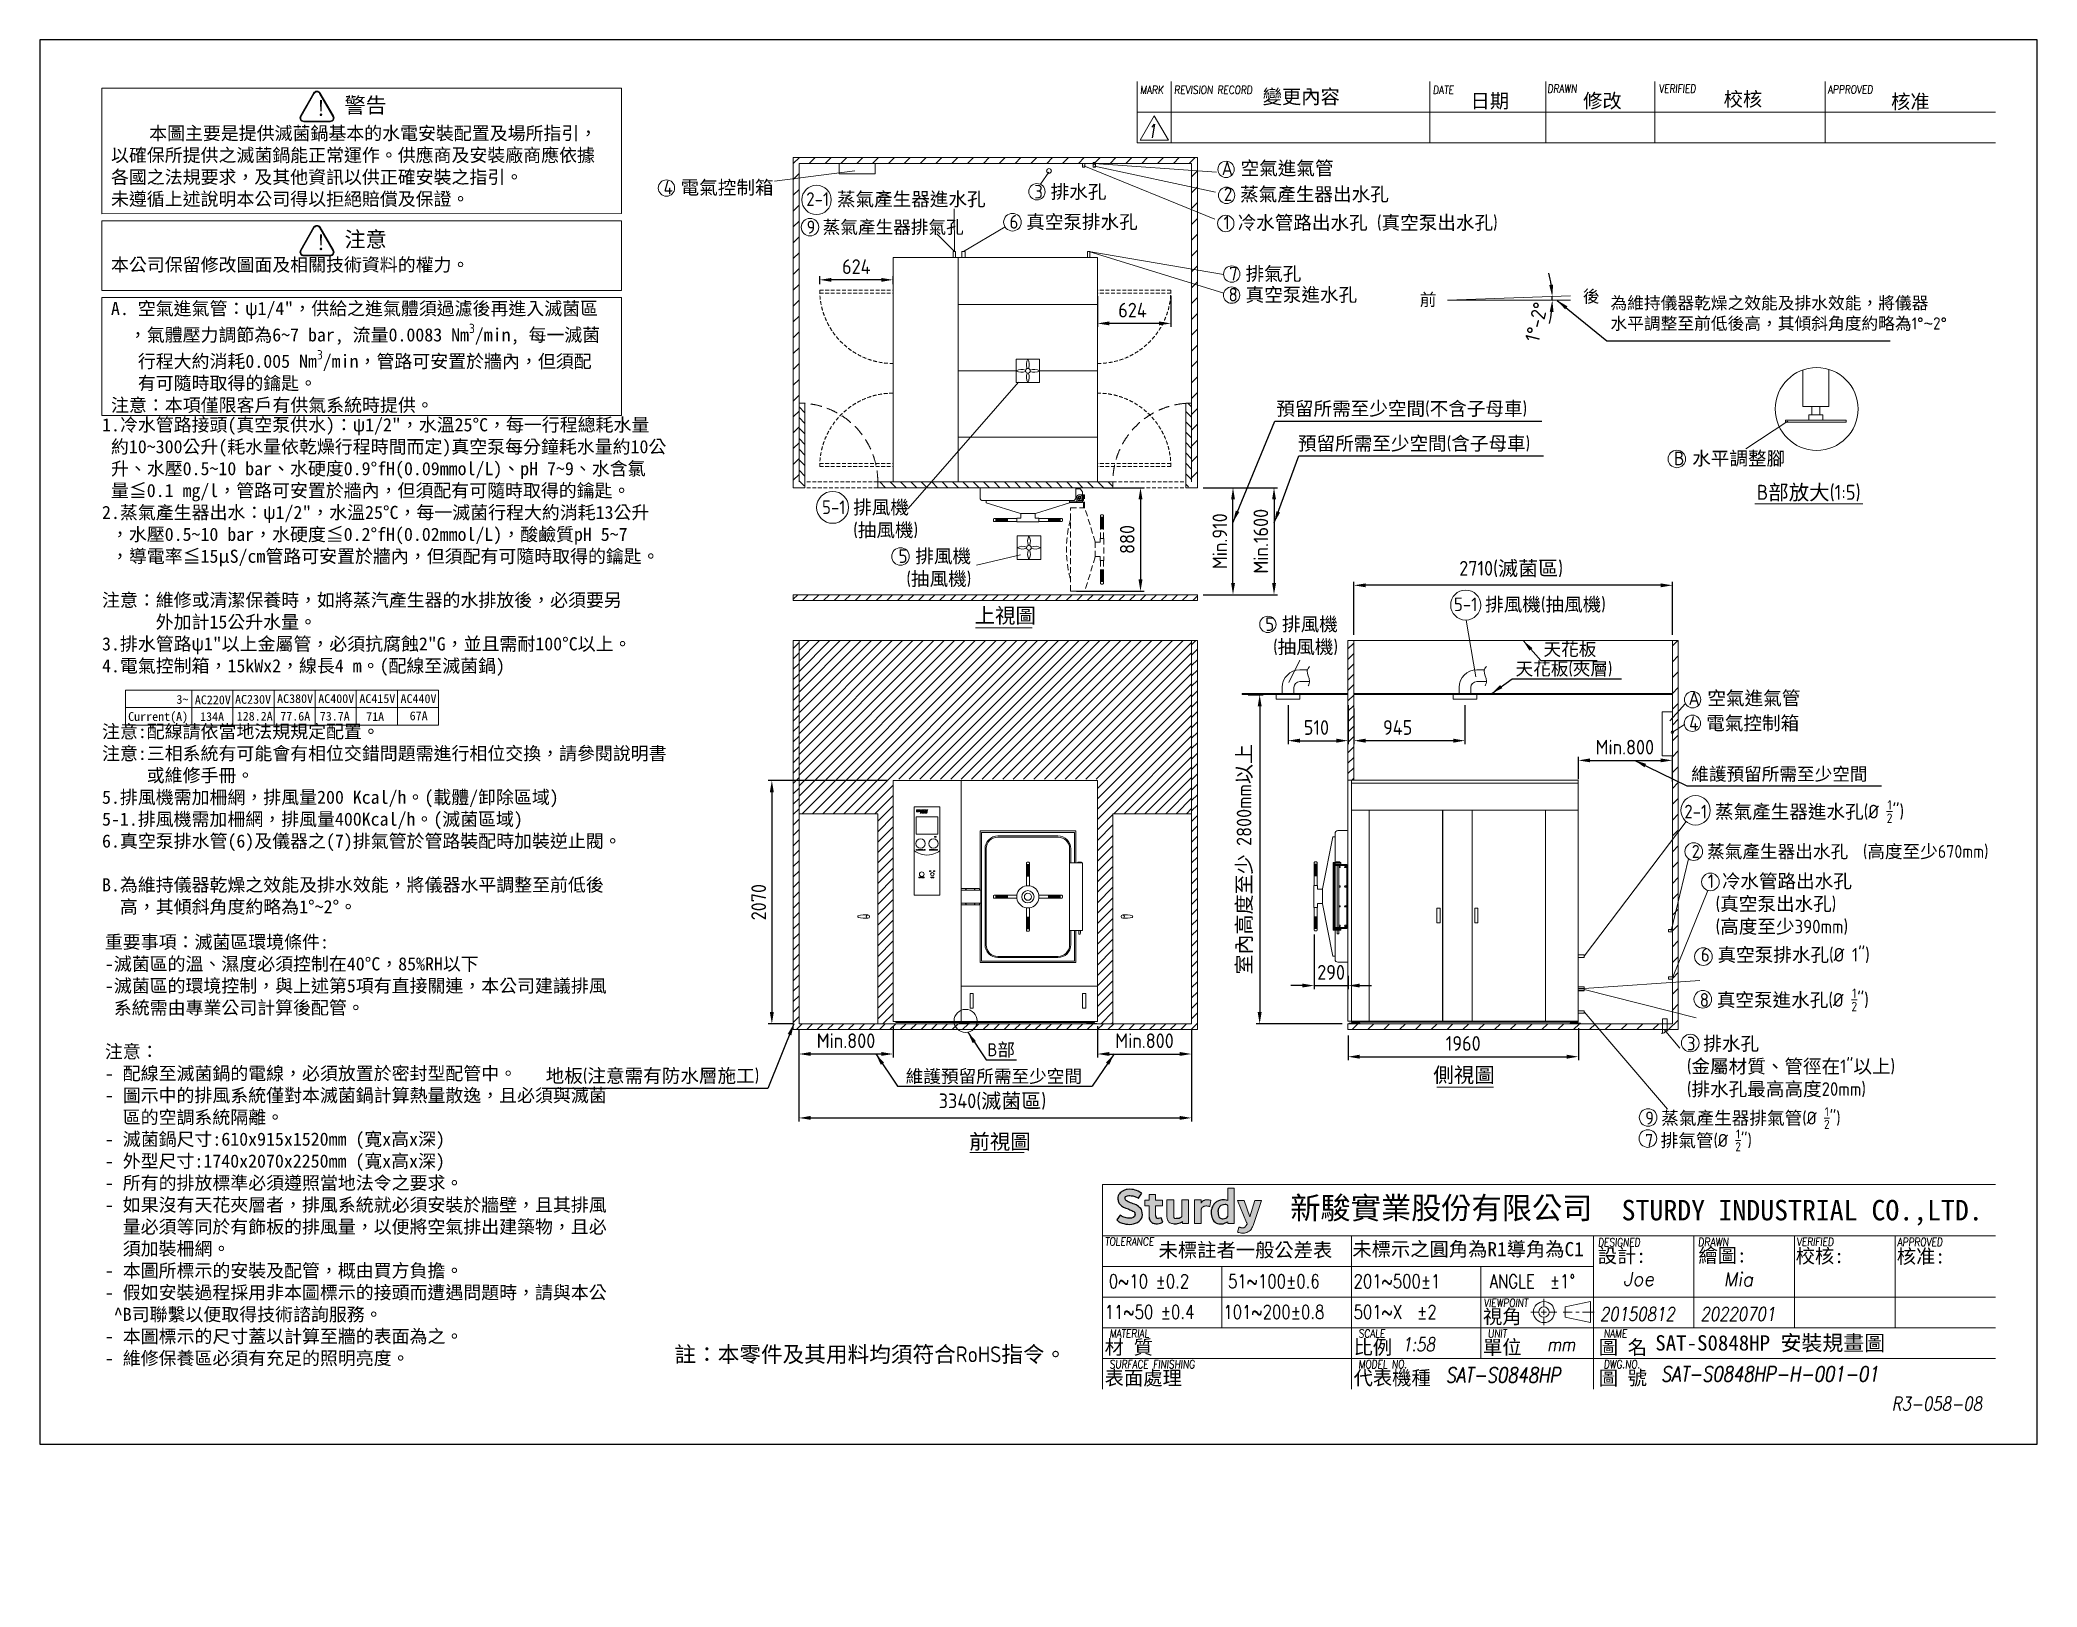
# Model space of a CAD drawing. Header units: millimetres. Extents: x -96603 to 124772, y -7961 to 34801.
# Drawn here: x 0 to 16994, y -1215 to 11948 of the extents above; entities that cross this region are included whole.
import ezdxf

# ---------------------------------------------------------------- set-up
doc = ezdxf.new("R2010")
doc.units = ezdxf.units.MM
doc.linetypes.add('HIDDEN', pattern=[9.525, 6.35, -3.175])
doc.layers.get('0').update_dxf_attribs({"lineweight": 15})
for name, color, linetype, lineweight in [('D', 3, 'Continuous', 13), ('F', 7, 'Continuous', 15), ('H', 2, 'HIDDEN', 15), ('S', 4, 'Continuous', 15), ('T', 4, 'Continuous', 15), ('標註', 5, 'Continuous', 9)]:
    doc.layers.add(name, color=color, linetype=linetype, lineweight=lineweight)
doc.styles.get("Standard").update_dxf_attribs({"font": 'KAIU.TTF'})
doc.styles.add('STU25', font='isocp2.shx')
doc.styles.add('Text', font='romans.shx', dxfattribs={"width": 0.8, "oblique": 10})
doc.dimstyles.new('STU25', dxfattribs={"dimscale": 50, "dimtxt": 2.5, "dimasz": 2, "dimexe": 0.6, "dimexo": 1, "dimgap": 1, "dimtad": 1, "dimdsep": 46, "dimtxsty": 'STU25', "dimcen": 2, "dimazin": 2, "dimtfac": 1, "dimtmove": 0, "dimatfit": 3, "dimfxl": 0, "dimtolj": 1, "dimtzin": 0, "dimarcsym": 0})
doc.dimstyles.new('STU25$7', dxfattribs={"dimscale": 50, "dimtxt": 2.5, "dimasz": 2, "dimexe": 1.25, "dimexo": 0.625, "dimgap": 1, "dimtad": 1, "dimdec": 4, "dimdsep": 46, "dimtxsty": 'STU25', "dimcen": 2.5, "dimazin": 2, "dimtfac": 1, "dimtdec": 4, "dimtmove": 0, "dimatfit": 3, "dimfxl": 0, "dimtolj": 1, "dimtzin": 0, "dimarcsym": 0})
pattern_1 = [(45, (468.49, 239.8), (-67.3519, 67.3519), [])]

msp = doc.modelspace()

# ---------------------------------------------------------------- texts
at = {"attachment_point": 1, "style": 'STU25'}
for s, insert, char_height in [('{\\f標楷體|b0|i0|c136|p65;新駿實業股份有限公司}', (10639.295, 2104.665), 188.5), ('{\\f標楷體|b0|i0|c136|p65;STURDY\\H0.9667x; \\H1.034x;INDUSTRIAL CO.,LTD.}', (13458.882, 2078.565), 174), ('{\\f標楷體|b0|i0|c136|p65;註：本零件及其用料均須符合}RoHS{\\f標楷體|b0|i0|c136|p65;指令。}', (5399.06, 832.544), 135.00867)]:
    msp.add_mtext(s, dxfattribs=dict(at, insert=insert, char_height=char_height))
at = {"layer": 'D', "color": 4}
msp.add_text('SAT-S0848HP 安裝規畫圖', height=130.5, dxfattribs=at).set_placement((13745.737, 796.895))
at = {"layer": 'D', "color": 11, "attachment_point": 1, "style": 'STU25'}
for s, insert, char_height in [('{\\f標楷體|b0|i0|c136|p65;!}', (2346.409, 11433.448), 131.544), ('{\\f標楷體|b0|i0|c136|p65;警告}', (2591.755, 11458.926), 131.544), ('\\A1;\\P{\\f標楷體|b0|i0|c136|p65;    \\H0.2353x; \\H4.25x;本圖主要是提供滅菌鍋基本的水電安裝配置及場所指引，\\P以確保所提供之滅菌鍋能正常運作。供應商及安裝廠商應依據\\P各國之法規要求，及其他資訊以供正確安裝之指引。\\P未遵循上述說明本公司得以拒絕賠償及保證。\\P\\P\\P本公司保留修改圖面及相關技術資料的權力。\\P\\PA. 空氣進氣管：\\f新細明體|b0|i0|c136|p16;ψ\\f標楷體|b0|i0|c136|p65;1/4"，供給之進氣體須過濾後再進入滅菌區\\P  ，氣體壓力調節為6~7 bar, 流量0.0083 Nm\\Fisocp2.shx;\\H0.7x;\\S3^ ;\\f標楷體|b0|i0|c136|p65;\\H1.429x;/min, 每一滅菌\\P   行程大約消耗0.005 Nm\\Fisocp2.shx;\\H0.7x;\\S3^ ;\\f標楷體|b0|i0|c136|p65;\\H1.429x;/min，管路可安置於牆內，但須配\\P   有可隨時取得的鑰匙。\\P注意：本項僅限客戶有供氣系統時提供。}', (604.447, 11396.712), 111.8124), ('{\\f標楷體|b0|i0|c136|p65;!}', (2346.409, 10292.008), 131.544), ('{\\f標楷體|b0|i0|c136|p65;注意}', (2591.755, 10317.485), 131.544), ('{\\f標楷體|b0|i0|c136|p65;1.冷水管路接頭(真空泵供水)：\\f新細明體|b0|i0|c136|p16;ψ\\f標楷體|b0|i0|c136|p65;1/2"，水溫25%%DC，每一行程總耗水量\\P 約10~300公升(耗水量依乾燥行程時間而定)真空泵每分鐘耗水量約10公\\P 升、水壓0.5~10 bar、水硬度0.9%%DfH(0.09mmol/L)、pH 7~9、水含氯\\P 量≦0.1 mg/l，管路可安置於牆內，但須配有可隨時取得的鑰匙。\\P2.蒸氣產生器出水：\\f新細明體|b0|i0|c136|p16;ψ\\f標楷體|b0|i0|c136|p65;1/2"，水溫25%%DC，每一滅菌行程大約消耗13公升\\P ，水壓0.5~10 bar，水硬度≦0.2%%DfH(0.02mmol/L)，酸鹼質pH 5~7\\P ，導電率≦15μS/cm管路可安置於牆內，但須配有可隨時取得的鑰匙。\\P\\P注意：維修或清潔保養時，如將蒸汽產生器的水排放後，必須要另\\P      外加計15公升水量。\\P3.排水管路\\f新細明體|b0|i0|c136|p16;ψ\\f標楷體|b0|i0|c136|p65;1"以上金屬管，必須抗腐蝕2"G，並且需耐100%%DC以上。 \\P4.電氣控制箱，15kWx2，線長4 m。(配線至滅菌鍋) \\P\\P\\P注意:配線請依當地法規規定配置。\\P\\fDFKai-SB|b0|i0|c136|p65;注意:三相系統有可能會有相位交錯問題需進行相位交換，請參閱說明書\\P     或維修手冊。\\P\\f標楷體|b0|i0|c136|p65;5.排風機需加柵網，排風量200 Kcal/h。(載體/卸除區域)\\P5-1.排風機需加柵網，排風量400Kcal/h。(滅菌區域)\\P6.真空泵排水管(6)及儀器之(7)排氣管於管路裝配時加裝逆止閥。\\P\\PB.為維持儀器乾燥之效能及排水效能，將儀器水平調整至前低後\\P  高，其傾斜角度約略為1%%D~2%%D。}', (528.228, 8729.548), 111.8124), ('{\\f標楷體|b0|i0|c136|p65;3~}', (1161.401, 6374.361), 75), ('{\\f標楷體|b0|i0|c136|p65;AC220V}', (1318.191, 6371.003), 75), ('{\\f標楷體|b0|i0|c136|p65;AC230V}', (1660.308, 6375.016), 75), ('{\\f標楷體|b0|i0|c136|p65;AC380V}', (2018.191, 6381.202), 75), ('{\\f標楷體|b0|i0|c136|p65;AC400V}', (2368.191, 6381.202), 75), ('{\\f標楷體|b0|i0|c136|p65;AC415V}', (2718.191, 6381.202), 75), ('{\\f標楷體|b0|i0|c136|p65;AC440V}', (3068.191, 6381.202), 75), ('{\\f標楷體|b0|i0|c136|p65;Current(A)}', (750.534, 6228.978), 75), ('{\\f標楷體|b0|i0|c136|p65;134A}', (1362.628, 6228.22), 75), ('{\\f標楷體|b0|i0|c136|p65;128.2A}', (1674.539, 6231.647), 75), ('{\\f標楷體|b0|i0|c136|p65;77.6A}', (2044.803, 6231.647), 75), ('{\\f標楷體|b0|i0|c136|p65;73.7A}', (2381.095, 6231.647), 75), ('{\\f標楷體|b0|i0|c136|p65;71A}', (2775.647, 6228.22), 75), ('{\\f標楷體|b0|i0|c136|p65;67A}', (3146.21, 6235.074), 75), ('{\\f標楷體|b0|i0|c136|p65;重要事項：滅菌區環境條件:\\P-滅菌區的溫、濕度必須控制在40%%DC，85%RH以下\\P-滅菌區的環境控制，與上述第5項有直接關連，本公司建議排風\\P 系統需由專業公司計算後配管。\\P\\P注意：\\P- 配線至滅菌鍋的電線，必須放置於密封型配管中。\\P- 圖示中的排風系統僅對本滅菌鍋計算熱量散逸，且必須與滅菌\\P  區的空調系統隔離。\\P- 滅菌鍋尺寸:610x915x1520mm (寬x高x深)\\P- 外型尺寸:1740x2070x2250mm (寬x高x深)\\P- 所有的排放標準必須遵照當地法令之要求。\\P- 如果沒有天花夾層者，排風系統就必須安裝於牆壁，且其排風\\P  量必須等同於有飾板的排風量，以便將空氣排出建築物，且必\\P  須加裝柵網。\\P- 本圖所標示的安裝及配管，概由買方負擔。\\P- 假如安裝過程採用非本圖標示的接頭而遭遇問題時，請與本公\\P ^B司聯繫以便取得技術諮詢服務。\\P- 本圖標示的尺寸蓋以計算至牆的表面為之。\\P- 維修保養區必須有充足的照明亮度。}', (552.691, 4329.346), 111.8124)]:
    msp.add_mtext(s, dxfattribs=dict(at, insert=insert, char_height=char_height))
at = {"layer": 'D', "attachment_point": 1}
for s, insert, char_height in [('{\\Fisocp2.shx|c136;\\C3;A \\f標楷體|b0|i0|c136|p65;空氣進氣管}', (10056.285, 10914.661), 116), ('{\\Fisocp2.shx|c136;9 \\f標楷體|b0|i0|c136|p0;蒸氣產生器排氣孔}', (6524.628, 10410.554), 110), (' 前', (11670.068, 9791.004), 104.4), ('{\\Fisocp2.shx; }後', (13069.622, 9818.75), 104.4), ('為維持儀器乾燥之效能及排水效能，將儀器\\P水平調整至前低後高，其傾斜角度約略為{\\Fisocp2.shx;1%%D\\f???|b0|i0|c0|p65;~\\Fisocp2.shx;2%%D}', (13363.694, 9762.27), 104.4), ('{\\C3;預留所需至少空間\\Fisocp2.shx;(\\f標楷體|b0|i0|c136|p65;不含子母車\\Fisocp2.shx;)}', (10520.689, 8869.571), 116), ('{\\C3;預留所需至少空間\\Fisocp2.shx;(\\f標楷體|b0|i0|c136|p65;含子母車\\Fisocp2.shx;)}', (10704.54, 8573.386), 116), ('{\\Fisocp2.shx;\\C3;B \\f標楷體|b0|i0|c136|p65;水平調整腳}', (13904.418, 8445.936), 116), ('{\\Fisocp2.shx;\\C11;B\\f標楷體|b0|i0|c136|p65;部放大\\Fisocp2.shx;(1:5)}', (14608.916, 8162.745), 127.6), ('{\\C11;上視圖}', (7952.441, 7114.478), 127.6), ('{\\fDFKai-SB|b0|i0|c136|p0;\\C3;天花板 }', (12793.883, 6819.125), 110), ('{\\fDFKai-SB|b0|i0|c136|p0;\\C3;天花板\\Fisocp2.shx|c1;(\\f標楷體|b0|i0|c136|p0;夾層\\Fisocp2.shx|c1;)}', (12556.28, 6652.517), 110), ('{\\Fisocp2.shx;\\C3;A \\f標楷體|b0|i0|c136|p65;空氣進氣管}', (14028.756, 6405.759), 116), ('{\\fDFKai-SB|b0|i0|c136|p0;\\C3;維護預留所需至少空間}', (14050.993, 5757.603), 110), ('{\\Fisocp2.shx|c1;\\C3;B\\f標楷體|b0|i0|c136|p0;部}', (8062.621, 3411.372), 110), ('{\\C3;地板\\Fisocp2.shx;(\\f標楷體|b0|i0|c136|p65;注意需有防水層施工\\Fisocp2.shx;)}', (4303.06, 3193.278), 116), ('{\\fDFKai-SB|b0|i0|c136|p0;\\C3;維護預留所需至少空間}', (7366.816, 3185.713), 110), ('{\\C11;側視圖}', (11856.575, 3206.167), 127.6), ('\\A1;\\Fisocp2.shx|c136;9 \\f標楷體|b0|i0|c136|p0;蒸氣產生器排氣管\\A1;\\Fisocp2.shx|c136;(%%C {\\H0.7x;\\S1/2;}\\H1.0003x;")', (13660.172, 2867.69), 110), ('{\\C11;前視圖}', (7908.728, 2638.636), 127.6), ('\\A1;\\Fisocp2.shx|c136;7 \\f標楷體|b0|i0|c136|p0;\\C3;排氣管\\A1;\\Fisocp2.shx|c136;\\C256;(%%C {\\H0.7x;\\S1/2;}\\H1.0003x;")', (13659.094, 2677.098), 110)]:
    msp.add_mtext(s, dxfattribs=dict(at, insert=insert, char_height=char_height))
at = {"layer": 'D', "attachment_point": 1, "style": 'STU25'}
for s, insert, char_height in [('4 {\\f標楷體|b0|i0|c136|p65;電氣控制箱}', (5306.53, 10750.454), 116), ('3 {\\f標楷體|b0|i0|c136|p65;排水孔}', (8461.146, 10714.761), 116), ('{\\Fisocp3.shx|c136;2 \\f標楷體|b0|i0|c136|p65;蒸氣產生器出水孔}', (10074.512, 10693.682), 116), ('2-1 {\\f標楷體|b0|i0|c136|p65;蒸氣產生器進水孔}', (6520.761, 10651.707), 116), ('6 {\\f標楷體|b0|i0|c136|p65;真空泵排水孔}', (8250.224, 10458.233), 116), ('1 {\\f標楷體|b0|i0|c136|p65;冷水管路出水孔 }({\\f標楷體|b0|i0|c136|p65;真空泵出水孔})', (10072.029, 10451.819), 116), ('7 {\\f標楷體|b0|i0|c136|p65;排氣孔}', (10119.735, 10017.527), 116), ('8 {\\f標楷體|b0|i0|c136|p65;真空泵進水孔}', (10114.143, 9838.626), 116), ('5-1 {\\f標楷體|b0|i0|c136|p65;排風機\\P}    ({\\f標楷體|b0|i0|c136|p65;抽風機})', (6655.065, 8029.935), 116), ('5 {\\f標楷體|b0|i0|c136|p65;排風機\\P} ({\\f標楷體|b0|i0|c136|p65;抽風機})', (7306.585, 7615.028), 116), ('5-1 {\\f標楷體|b0|i0|c136|p65;排風機}({\\f標楷體|b0|i0|c136|p65;抽風機})', (12031.871, 7203.98), 116), ('5 {\\f標楷體|b0|i0|c136|p65;排風機\\P} ({\\f標楷體|b0|i0|c136|p65;抽風機})', (10427.224, 7035.877), 116), ('4 {\\f標楷體|b0|i0|c136|p65;電氣控制箱}', (14033.859, 6193.065), 116), ('\\A1;2-1 {\\f標楷體|b0|i0|c136|p65;蒸氣產生器進水孔}(%%C {\\H0.7x;\\S1/2;}")', (13992.439, 5479.957), 116), ('{\\Fisocp2.shx|c1;2 \\f標楷體|b0|i0|c136|p0;蒸氣產生器出水孔\\Fisocp2.shx|c1;  (\\f標楷體|b0|i0|c136|p0;高度至少\\Fisocp2.shx|c1;670mm)}', (14055.883, 5098.28), 110), ('1 {\\f標楷體|b0|i0|c136|p65;冷水管路出水孔}\\P ({\\f標楷體|b0|i0|c136|p65;真空泵出水孔})\\P ({\\f標楷體|b0|i0|c136|p65;高度至少}390mm)', (14192.176, 4849.156), 116), ('6 {\\f標楷體|b0|i0|c136|p65;真空泵排水孔}(%%c 1")', (14132.741, 4222.299), 116), ('\\A1;8 {\\f標楷體|b0|i0|c136|p65;真空泵進水孔}(%%c {\\H0.7x;\\S1/2;}")', (14123.89, 3877.646), 116), ('3 {\\f標楷體|b0|i0|c136|p65;排水孔\\P}({\\f標楷體|b0|i0|c136|p65;金屬材質、管徑在}1"{\\f標楷體|b0|i0|c136|p65;以上})\\P({\\f標楷體|b0|i0|c136|p65;排水孔最高高度}20mm)', (14014.204, 3466.674), 116)]:
    msp.add_mtext(s, dxfattribs=dict(at, insert=insert, char_height=char_height))
at = {"layer": 'F', "color": 1, "lineweight": 15, "style": 'Text', "oblique": 5, "width": 0.8}
for s, height, p in [('MARK', 69.6, (9360.827, 11488.505)), ('REVISION RECORD', 69.6, (9650.827, 11488.505)), ('DATE', 69.6, (11852.469, 11488.505)), ('DRAWN', 69.6, (12826.4, 11498.949)), ('VERIFIED', 69.6, (13775.628, 11498.804)), ('APPROVED', 69.6, (15212.917, 11491.911)), ('TOLERANCE', 69.6, (9061.166, 1689.551)), ('DESIGNED', 69.6, (13256.931, 1682.696)), ('DRAWN', 72.2359, (14107.527, 1683.989)), ('VERIFIED', 69.6, (14947.802, 1687.221)), ('APPROVED', 69.6, (15805.013, 1685.612)), ('VIEWPOINT', 69.6, (12286.064, 1167.551)), ('MATERIAL', 69.6, (9101.193, 906.551)), ('SCALE', 69.6, (11219.425, 906.551)), ('UNIT', 69.6, (12320.193, 906.551)), ('NAME', 69.6, (13305.815, 906.551)), ('SURFACE FINISHING', 69.6, (9101.193, 645.551)), ('MODEL NO.', 69.6, (11219.425, 645.551)), ('DWG.NO.', 69.6, (13305.815, 645.551))]:
    msp.add_text(s, height=height, dxfattribs=at).set_placement(p)
at = {"layer": 'F', "lineweight": -3}
for s, height, p in [('變更內容', 120.3931, (10404.095, 11405.392)), ('日期', 120.3931, (12173.442, 11369.47)), ('修改', 120.3931, (13131.338, 11370.142)), ('校核', 120.3931, (14326.982, 11384.416)), ('核准', 120.3931, (15751.601, 11363.413)), ('未標註者一般公差表', 120.3931, (9518.68, 1592.114)), ('未標示之圓角為R1導角為C1', 120.39313, (11167.333, 1599.91)), ('設計:', 120.3931, (13255.286, 1543.184)), ('繪圖:', 120.3931, (14112.35, 1546.489)), ('校核:', 120.3931, (14940.002, 1541.349)), ('核准:', 120.3931, (15799.892, 1538.125)), ('視角', 120.3931, (12278.924, 1025.987)), ('材 質', 120.3931, (9059.924, 764.987)), ('比例', 120.3931, (11178.156, 764.987)), ('單位', 120.3931, (12278.924, 764.987)), ('圖 名', 120.3931, (13264.546, 764.987)), ('表面處理', 120.3931, (9059.924, 503.987)), ('代表機種', 120.3931, (11178.156, 503.987)), ('圖 號', 120.3931, (13264.546, 503.987))]:
    msp.add_text(s, height=height, dxfattribs=at).set_placement(p)
at = {"layer": 'F', "lineweight": 20, "style": 'Text', "width": 0.8}
for s, p in [('0~10 ±0.2', (9095.355, 1328.873)), ('51~100±0.6', (10110.355, 1328.873)), ('201~500±1', (11177.696, 1328.873)), ('ANGLE  ±1%%D', (12335.209, 1328.873)), ('11~50 ±0.4', (9059.812, 1067.873)), ('101~200±0.8', (10070.369, 1067.873)), ('501~X  ±2', (11177.696, 1067.873))]:
    msp.add_text(s, height=116, dxfattribs=at).set_placement(p)
at = {"layer": 'T', "lineweight": 20, "style": 'Text', "oblique": 10, "width": 0.8}
for s, height, p in [('1', 116, (9419.921, 11115.606)), ('20150812', 116, (13274.043, 1049.424)), ('20220701', 116, (14129.543, 1049.424)), ('1:58', 116, (11591.648, 791.858)), ('mm', 116, (12824.62, 792.187)), ('SAT-S0848HP', 127.6, (11961.508, 524.282)), ('SAT-S0848HP-H-001-01', 127.6, (13794.365, 533.832))]:
    msp.add_text(s, height=height, dxfattribs=at).set_placement(p)
at = {"layer": 'T', "lineweight": 20, "style": 'Text', "oblique": 10}
for s, p in [('Joe', (13471.66, 1348.068)), ('Mia', (14324.521, 1344.635))]:
    msp.add_text(s, height=116, dxfattribs=at).set_placement(p)
at = {"layer": 'T', "linetype": 'Continuous', "lineweight": 20, "insert": (15757.737, 402.163), "char_height": 116, "attachment_point": 1, "style": 'Text'}
msp.add_mtext('R3-058-08', dxfattribs=at)
at = {"layer": '標註', "char_height": 20, "attachment_point": 1}
for insert in [(6114.639, -1153.623), (6260.562, -1215.338)]:
    msp.add_mtext('\\A1;', dxfattribs=dict(at, insert=insert))

# ---------------------------------------------------------------- blocks, each defined once
blk = doc.blocks.new('*D4')
at = {"layer": 'D', "color": 0, "lineweight": -2}
for p, q in [((9049, 8138), (9395, 8138)), ((9365, 8038), (9365, 7358)), ((8819, 7258), (9395, 7258))]:
    blk.add_line(p, q, dxfattribs=at)
at = {"layer": 'D', "color": 0}
for points in [[(9382, 8038), (9348, 8038), (9365, 8138)], [(9348, 7358), (9382, 7358), (9365, 7258)]]:
    blk.add_solid(points, dxfattribs=at)
at = {"layer": 'Defpoints', "color": 0}
for p in [(8999, 8138), (8769, 7258), (9365, 7258)]:
    blk.add_point(p, dxfattribs=at)
at = {"layer": 'D', "color": 0, "insert": (9252, 7698), "char_height": 125, "attachment_point": 5, "rotation": 90, "style": 'STU25'}
blk.add_mtext('\\A1;880', dxfattribs=at)
blk = doc.blocks.new('*D5')
at = {"layer": 'D', "color": 0, "lineweight": -2}
for p, q in [((7209, 5647), (6198, 5647)), ((6228, 5547), (6228, 3677)), ((6409, 3577), (6198, 3577))]:
    blk.add_line(p, q, dxfattribs=at)
at = {"layer": 'D', "color": 0}
for points in [[(6245, 5547), (6211, 5547), (6228, 5647)], [(6211, 3677), (6245, 3677), (6228, 3577)]]:
    blk.add_solid(points, dxfattribs=at)
at = {"layer": 'Defpoints', "color": 0}
for p in [(7259, 5647), (6228, 3577), (6459, 3577)]:
    blk.add_point(p, dxfattribs=at)
at = {"layer": 'D', "color": 0, "insert": (6116, 4612), "char_height": 125, "attachment_point": 5, "rotation": 90, "style": 'STU25'}
blk.add_mtext('\\A1;2070', dxfattribs=at)
blk = doc.blocks.new('*D6')
at = {"layer": 'D', "color": 0, "lineweight": -2}
for p, q in [((9899, 8138), (10182, 8138)), ((10152, 7328), (10152, 8038)), ((9899, 7228), (10182, 7228))]:
    blk.add_line(p, q, dxfattribs=at)
at = {"layer": 'D', "color": 0}
for points in [[(10169, 8038), (10136, 8038), (10152, 8138)], [(10136, 7328), (10169, 7328), (10152, 7228)]]:
    blk.add_solid(points, dxfattribs=at)
at = {"layer": 'Defpoints', "color": 0}
for p in [(9849, 8138), (10152, 8138), (9849, 7228)]:
    blk.add_point(p, dxfattribs=at)
at = {"layer": 'D', "color": 0, "insert": (10040, 7683), "char_height": 125, "attachment_point": 5, "rotation": 90, "style": 'STU25'}
blk.add_mtext('\\A1;{\\Fisocp2.shx;Min.910}', dxfattribs=at)
blk = doc.blocks.new('*D7')
at = {"layer": 'D', "color": 0, "lineweight": -2}
for p, q in [((9899, 8138), (10531, 8138)), ((10501, 8038), (10501, 7328)), ((9899, 7228), (10531, 7228))]:
    blk.add_line(p, q, dxfattribs=at)
at = {"layer": 'D', "color": 0}
for points in [[(10518, 8038), (10485, 8038), (10501, 8138)], [(10485, 7328), (10518, 7328), (10501, 7228)]]:
    blk.add_solid(points, dxfattribs=at)
at = {"layer": 'Defpoints', "color": 0}
for p in [(9849, 8138), (9849, 7228), (10501, 7228)]:
    blk.add_point(p, dxfattribs=at)
at = {"layer": 'D', "color": 0, "insert": (10389, 7683), "char_height": 125, "attachment_point": 5, "rotation": 90, "style": 'STU25'}
blk.add_mtext('\\A1;{\\Fisocp2.shx;Min.1600}', dxfattribs=at)
blk = doc.blocks.new('*D8')
at = {"layer": 'D', "color": 0, "lineweight": -2}
for p, q in [((6459, 3527), (6459, 3290)), ((7259, 3557), (7259, 3290)), ((7159, 3320), (6559, 3320))]:
    blk.add_line(p, q, dxfattribs=at)
at = {"layer": 'D', "color": 0}
for points in [[(6559, 3337), (6559, 3304), (6459, 3320)], [(7159, 3304), (7159, 3337), (7259, 3320)]]:
    blk.add_solid(points, dxfattribs=at)
at = {"layer": 'Defpoints', "color": 0}
for p in [(6459, 3577), (7259, 3607), (6459, 3320)]:
    blk.add_point(p, dxfattribs=at)
at = {"layer": 'D', "color": 0, "insert": (6859, 3433), "char_height": 125, "attachment_point": 5, "style": 'STU25'}
blk.add_mtext('\\A1;{\\Fisocp2.shx;Min.800}', dxfattribs=at)
blk = doc.blocks.new('*D9')
at = {"layer": 'D', "color": 0, "lineweight": -2}
for p, q in [((13091, 5658), (13091, 5848)), ((13191, 5818), (13791, 5818)), ((13891, 5640), (13891, 5848))]:
    blk.add_line(p, q, dxfattribs=at)
at = {"layer": 'D', "color": 0}
for points in [[(13191, 5835), (13191, 5802), (13091, 5818)], [(13791, 5802), (13791, 5835), (13891, 5818)]]:
    blk.add_solid(points, dxfattribs=at)
at = {"layer": 'Defpoints', "color": 0}
for p in [(13891, 5818), (13091, 5608), (13891, 5590)]:
    blk.add_point(p, dxfattribs=at)
at = {"layer": 'D', "color": 0, "insert": (13486, 5931), "char_height": 125, "attachment_point": 5, "style": 'STU25'}
blk.add_mtext('\\A1;{\\Fisocp2.shx;Min.800}', dxfattribs=at)
blk = doc.blocks.new('*D10')
at = {"layer": 'D', "color": 0, "lineweight": -2}
for p, q in [((11131, 3477), (11131, 3267)), ((13091, 3540), (13091, 3267)), ((11231, 3297), (12991, 3297))]:
    blk.add_line(p, q, dxfattribs=at)
at = {"layer": 'D', "color": 0}
for points in [[(11231, 3314), (11231, 3280), (11131, 3297)], [(12991, 3280), (12991, 3314), (13091, 3297)]]:
    blk.add_solid(points, dxfattribs=at)
at = {"layer": 'Defpoints', "color": 0}
for p in [(13091, 3590), (11131, 3527), (13091, 3297)]:
    blk.add_point(p, dxfattribs=at)
at = {"layer": 'D', "color": 0, "insert": (12111, 3410), "char_height": 125, "attachment_point": 5, "style": 'STU25'}
blk.add_mtext('\\A1;1960', dxfattribs=at)
blk = doc.blocks.new('*D11')
at = {"layer": 'D', "color": 0, "lineweight": -2}
for p, q in [((10843, 4337), (10843, 3872)), ((11131, 3984), (11131, 3872)), ((10743, 3902), (10643, 3902)), ((10843, 3902), (11131, 3902)), ((11231, 3902), (11331, 3902))]:
    blk.add_line(p, q, dxfattribs=at)
at = {"layer": 'D', "color": 0}
for points in [[(10743, 3886), (10743, 3919), (10843, 3902)], [(11231, 3919), (11231, 3886), (11131, 3902)]]:
    blk.add_solid(points, dxfattribs=at)
at = {"layer": 'Defpoints', "color": 0}
for p in [(10843, 4387), (11131, 4034), (11131, 3902)]:
    blk.add_point(p, dxfattribs=at)
at = {"layer": 'D', "color": 0, "insert": (10987, 4015), "char_height": 125, "attachment_point": 5, "style": 'STU25'}
blk.add_mtext('\\A1;290', dxfattribs=at)
blk = doc.blocks.new('*D12')
at = {"layer": 'D', "color": 0, "lineweight": -2}
for p, q in [((10621, 6288), (10621, 5956)), ((11131, 6288), (11131, 5956)), ((10721, 5986), (11031, 5986))]:
    blk.add_line(p, q, dxfattribs=at)
at = {"layer": 'D', "color": 0}
for points in [[(10721, 6003), (10721, 5969), (10621, 5986)], [(11031, 5969), (11031, 6003), (11131, 5986)]]:
    blk.add_solid(points, dxfattribs=at)
at = {"layer": 'Defpoints', "color": 0}
for p in [(10621, 6338), (11131, 6338), (11131, 5986)]:
    blk.add_point(p, dxfattribs=at)
at = {"layer": 'D', "color": 0, "insert": (10862, 6098), "char_height": 125, "attachment_point": 5, "style": 'STU25'}
blk.add_mtext('\\A1;510', dxfattribs=at)
blk = doc.blocks.new('*D13')
at = {"layer": 'D', "color": 0, "lineweight": -2}
for p, q in [((12126, 6288), (12126, 5956)), ((11181, 6261), (11181, 5956)), ((12026, 5986), (11281, 5986))]:
    blk.add_line(p, q, dxfattribs=at)
at = {"layer": 'D', "color": 0}
for points in [[(11281, 6003), (11281, 5969), (11181, 5986)], [(12026, 5969), (12026, 6003), (12126, 5986)]]:
    blk.add_solid(points, dxfattribs=at)
at = {"layer": 'Defpoints', "color": 0}
for p in [(11181, 6311), (12126, 6338), (11181, 5986)]:
    blk.add_point(p, dxfattribs=at)
at = {"layer": 'D', "color": 0, "insert": (11553, 6098), "char_height": 125, "attachment_point": 5, "style": 'STU25'}
blk.add_mtext('\\A1;945', dxfattribs=at)
blk = doc.blocks.new('*D14')
at = {"layer": 'D', "color": 0, "lineweight": -2}
for p, q in [((8999, 3557), (8999, 3290)), ((9799, 3527), (9799, 3290)), ((9099, 3320), (9699, 3320))]:
    blk.add_line(p, q, dxfattribs=at)
at = {"layer": 'D', "color": 0}
for points in [[(9099, 3337), (9099, 3304), (8999, 3320)], [(9699, 3304), (9699, 3337), (9799, 3320)]]:
    blk.add_solid(points, dxfattribs=at)
at = {"layer": 'Defpoints', "color": 0}
for p in [(8999, 3607), (9799, 3577), (9799, 3320)]:
    blk.add_point(p, dxfattribs=at)
at = {"layer": 'D', "color": 0, "insert": (9399, 3433), "char_height": 125, "attachment_point": 5, "style": 'STU25'}
blk.add_mtext('\\A1;{\\Fisocp2.shx;Min.800}', dxfattribs=at)
blk = doc.blocks.new('*D15')
at = {"layer": 'D', "color": 0, "lineweight": -2}
for p, q in [((8999, 9769), (8999, 9506)), ((9623, 9769), (9623, 9506)), ((9523, 9536), (9099, 9536))]:
    blk.add_line(p, q, dxfattribs=at)
at = {"layer": 'D', "color": 0}
for points in [[(9099, 9553), (9099, 9520), (8999, 9536)], [(9523, 9520), (9523, 9553), (9623, 9536)]]:
    blk.add_solid(points, dxfattribs=at)
at = {"layer": 'Defpoints', "color": 0}
for p in [(8999, 9819), (9623, 9819), (8999, 9536)]:
    blk.add_point(p, dxfattribs=at)
at = {"layer": 'D', "color": 0, "insert": (9297, 9649), "char_height": 125, "attachment_point": 5, "style": 'STU25'}
blk.add_mtext('\\A1;624', dxfattribs=at)
blk = doc.blocks.new('*D16')
at = {"layer": 'D', "color": 0, "lineweight": -2}
for p, q in [((6635, 9869), (6635, 9937)), ((7159, 9907), (6735, 9907)), ((7259, 9869), (7259, 9937))]:
    blk.add_line(p, q, dxfattribs=at)
at = {"layer": 'D', "color": 0}
for points in [[(6735, 9923), (6735, 9890), (6635, 9907)], [(7159, 9890), (7159, 9923), (7259, 9907)]]:
    blk.add_solid(points, dxfattribs=at)
at = {"layer": 'Defpoints', "color": 0}
for p in [(6635, 9907), (6635, 9819), (7259, 9819)]:
    blk.add_point(p, dxfattribs=at)
at = {"layer": 'D', "color": 0, "insert": (6947, 10019), "char_height": 125, "attachment_point": 5, "style": 'STU25'}
blk.add_mtext('\\A1;624', dxfattribs=at)
blk = doc.blocks.new('*D17')
at = {"layer": 'D', "color": 0, "lineweight": -2}
for p, q in [((10281, 6377), (10409, 6377)), ((10379, 6277), (10379, 3677)), ((11081, 3577), (10349, 3577))]:
    blk.add_line(p, q, dxfattribs=at)
at = {"layer": 'D', "color": 0}
for points in [[(10396, 6277), (10362, 6277), (10379, 6377)], [(10362, 3677), (10396, 3677), (10379, 3577)]]:
    blk.add_solid(points, dxfattribs=at)
at = {"layer": 'Defpoints', "color": 0}
for p in [(10231, 6377), (10379, 3577), (11131, 3577)]:
    blk.add_point(p, dxfattribs=at)
at = {"layer": 'D', "color": 0, "insert": (10253, 4977), "char_height": 125, "attachment_point": 5, "rotation": 90, "style": 'STU25'}
blk.add_mtext('\\A1;\\f標楷體|b0|i0|c136|p0;室內高度至少\\Fisocp2.shx|c136; 2800mm\\f標楷體|b0|i0|c136|p0;以上', dxfattribs=at)
blk = doc.blocks.new('*D18')
at = {"layer": 'D', "color": 0, "lineweight": -2}
for p, q in [((11181, 6887), (11181, 7338)), ((13791, 7308), (11281, 7308)), ((13891, 6887), (13891, 7338))]:
    blk.add_line(p, q, dxfattribs=at)
at = {"layer": 'D', "color": 0}
for points in [[(11281, 7324), (11281, 7291), (11181, 7308)], [(13791, 7291), (13791, 7324), (13891, 7308)]]:
    blk.add_solid(points, dxfattribs=at)
at = {"layer": 'Defpoints', "color": 0}
for p in [(11181, 7308), (11181, 6837), (13891, 6837)]:
    blk.add_point(p, dxfattribs=at)
at = {"layer": 'D', "color": 0, "insert": (12077, 7515), "char_height": 125, "attachment_point": 1, "style": 'STU25'}
blk.add_mtext('\\A1;2710\\Fisocp2.shx|c1;(\\f標楷體|b0|i0|c136|p0;滅菌區\\Fisocp2.shx|c1;)', dxfattribs=at)
blk = doc.blocks.new('*D19')
at = {"layer": 'D', "color": 0, "lineweight": -2}
for p, q in [((6459, 3527), (6459, 2746)), ((9799, 3527), (9799, 2746)), ((6559, 2776), (9699, 2776))]:
    blk.add_line(p, q, dxfattribs=at)
at = {"layer": 'D', "color": 0}
for points in [[(6559, 2793), (6559, 2760), (6459, 2776)], [(9699, 2760), (9699, 2793), (9799, 2776)]]:
    blk.add_solid(points, dxfattribs=at)
at = {"layer": 'Defpoints', "color": 0}
for p in [(6459, 3577), (9799, 3577), (9799, 2776)]:
    blk.add_point(p, dxfattribs=at)
at = {"layer": 'D', "color": 0, "insert": (7648, 2984), "char_height": 125, "attachment_point": 1, "style": 'STU25'}
blk.add_mtext('\\A1;3340\\Fisocp2.shx|c1;(\\f標楷體|b0|i0|c136|p0;滅菌區\\Fisocp2.shx|c1;)', dxfattribs=at)
blk = doc.blocks.new('Sturdy')
h = blk.add_hatch(color=256)
h.dxf.hatch_style = 1
edge = h.paths.add_edge_path()
edge.add_spline(control_points=[(162.77, 53.01), (162.95, 52.87), (163.13, 52.69), (163.33, 52.6), (164.1, 52.3), (165.01, 52.16), (165.83, 52.47), (166.78, 52.83), (167.16, 53.52), (166.85, 54.51), (166.81, 54.64), (166.75, 54.76), (166.67, 54.87), (166.25, 55.44), (165.61, 55.58), (164.99, 55.83), (164.76, 55.93), (164.53, 56.04), (164.33, 56.16)], knot_values=[0, 0, 0, 0, 1, 1, 1, 2, 2, 2, 3, 3, 3, 4, 4, 4, 5, 5, 5, 5.873018, 5.873018, 5.873018, 5.873018], degree=3, periodic=0)
edge.add_ellipse((164.49, 56.42), major_axis=(-0.3, 0), ratio=1, start_angle=380.0024, end_angle=418.6361, ccw=False)
edge.add_spline(control_points=[(164.2, 56.32), (164.16, 56.43), (164.13, 56.55), (164.15, 56.67), (164.17, 56.77), (164.23, 56.88), (164.33, 56.91), (164.58, 56.99), (164.85, 56.98), (165.11, 56.97), (165.31, 56.96), (165.52, 56.91), (165.71, 56.85), (165.9, 56.79), (166.07, 56.7), (166.25, 56.61), (166.27, 56.6), (166.3, 56.58), (166.32, 56.57)], knot_values=[0.235901, 0.235901, 0.235901, 0.235901, 1, 1, 1, 2, 2, 2, 3, 3, 3, 4, 4, 4, 5, 5, 5, 6, 6, 6, 6], degree=3, periodic=0)
edge.add_line((166.32, 56.57), (166.85, 57.39))
edge.add_spline(control_points=[(166.85, 57.39), (165.91, 57.86), (165.68, 58.07), (164.45, 57.99), (164.26, 57.98), (164.09, 57.88), (163.91, 57.81), (163.88, 57.8), (163.86, 57.78), (163.82, 57.75), (163.76, 57.72), (163.68, 57.69), (163.61, 57.63), (163.44, 57.49), (163.24, 57.34), (163.12, 57.15), (163.02, 57.02), (162.99, 56.85), (162.97, 56.73)], knot_values=[0, 0, 0, 0, 1, 1, 1, 2, 2, 2, 3, 3, 3, 4, 4, 4, 5, 5, 5, 6, 6, 6, 6], degree=3, periodic=0)
edge.add_spline(control_points=[(162.97, 56.73), (162.97, 56.51), (162.95, 56.28), (163.01, 56.07), (163.06, 55.9), (163.15, 55.74), (163.25, 55.59), (163.56, 55.12), (164.14, 54.99), (164.63, 54.81), (164.66, 54.8), (164.69, 54.78), (164.75, 54.75), (164.94, 54.65), (165.18, 54.57), (165.41, 54.45), (165.5, 54.41), (165.59, 54.35), (165.65, 54.27), (165.68, 54.23), (165.7, 54.19), (165.73, 54.15)], knot_values=[0, 0, 0, 0, 1, 1, 1, 2, 2, 2, 3, 3, 3, 4, 4, 4, 5, 5, 5, 6, 6, 6, 6.765932, 6.765932, 6.765932, 6.765932], degree=3, periodic=0)
edge.add_ellipse((165.46, 54.01), major_axis=(-0.3, 0), ratio=1, start_angle=529.095, end_angle=568.0335, ccw=False)
edge.add_spline(control_points=[(165.76, 53.95), (165.64, 53.34), (165.42, 53.31), (164.75, 53.31), (164.46, 53.31), (164.18, 53.4), (163.91, 53.49), (163.72, 53.56), (163.55, 53.64), (163.4, 53.74), (163.37, 53.76), (163.33, 53.78), (163.31, 53.79)], knot_values=[0.038942, 0.038942, 0.038942, 0.038942, 1, 1, 1, 2, 2, 2, 3, 3, 3, 4, 4, 4, 4], degree=3, periodic=0)
edge.add_line((163.31, 53.79), (162.77, 53.01))
edge = h.paths.add_edge_path()
edge.add_spline(control_points=[(178.18, 54.54), (178.1, 53.89), (178.27, 53.03), (178.8, 52.63), (178.92, 52.54), (179.11, 52.47), (179.42, 52.38), (179.88, 52.3), (180.26, 52.41), (180.88, 52.73)], knot_values=[0.021739, 0.021739, 0.021739, 0.021739, 1, 1, 1, 2, 2, 2, 2.980769, 2.980769, 2.980769, 2.980769], degree=3, periodic=0)
edge.add_line((180.88, 52.73), (180.88, 52.41))
edge.add_line((180.88, 52.41), (181.9, 52.41))
edge.add_line((181.9, 52.41), (181.9, 58.22))
edge.add_line((181.9, 58.22), (180.88, 58.22))
edge.add_line((180.88, 58.22), (180.88, 56.18))
edge.add_spline(control_points=[(180.88, 56.18), (180.48, 56.27), (180.2, 56.29), (179.88, 56.28), (179.57, 56.24), (179.39, 56.18), (179.23, 56.09), (179.13, 56.06), (179.03, 56.01), (178.96, 55.94), (178.89, 55.88), (178.85, 55.83), (178.75, 55.74), (178.64, 55.64), (178.58, 55.54), (178.53, 55.45), (178.45, 55.35), (178.4, 55.24), (178.36, 55.14), (178.31, 55.05), (178.27, 54.94), (178.24, 54.84), (178.22, 54.73), (178.21, 54.66), (178.18, 54.54)], knot_values=[0.02834, 0.02834, 0.02834, 0.02834, 1, 1, 1, 2, 2, 2, 3, 3, 3, 4, 4, 4, 5, 5, 5, 6, 6, 6, 7, 7, 7, 7.27715, 7.27715, 7.27715, 7.27715], degree=3, periodic=0)
edge = h.paths.add_edge_path(flags=16)
edge.add_spline(control_points=[(179.28, 54.31), (179.29, 53.93), (179.32, 53.55), (179.58, 53.35), (179.64, 53.3), (179.89, 53.2), (180.12, 53.21), (180.26, 53.22), (180.4, 53.25), (180.54, 53.3)], knot_values=[0.021739, 0.021739, 0.021739, 0.021739, 1, 1, 1, 2, 2, 2, 2.510469, 2.510469, 2.510469, 2.510469], degree=3, periodic=0)
edge.add_ellipse((180.45, 53.76), major_axis=(0.468, 0), ratio=1, start_angle=280.6207, end_angle=327.8549)
edge.add_ellipse((180.68, 53.61), major_axis=(0.2, 0), ratio=1, start_angle=327.8549, end_angle=360)
edge.add_line((180.88, 53.61), (180.88, 55.3))
edge.add_ellipse((180.68, 55.3), major_axis=(0.2, 0), ratio=1, start_angle=0, end_angle=83.4601)
edge.add_ellipse((180.68, 55.3), major_axis=(0.2, 0), ratio=1, start_angle=83.4601, end_angle=83.4622)
edge.add_spline(control_points=[(180.7, 55.5), (180.62, 55.5), (180.53, 55.51), (180.44, 55.52), (180.24, 55.52), (180.07, 55.49), (179.94, 55.45), (179.78, 55.41), (179.7, 55.33), (179.62, 55.26), (179.56, 55.19), (179.5, 55.12), (179.46, 55.05), (179.41, 54.99), (179.37, 54.93), (179.35, 54.86), (179.32, 54.78), (179.29, 54.7), (179.28, 54.59), (179.27, 54.51), (179.27, 54.43), (179.27, 54.37), (179.28, 54.33), (179.28, 54.32), (179.28, 54.31)], knot_values=[0.485558, 0.485558, 0.485558, 0.485558, 1, 1, 1, 2, 2, 2, 3, 3, 3, 4, 4, 4, 5, 5, 5, 6, 6, 6, 7, 7, 7, 7.27715, 7.27715, 7.27715, 7.27715], degree=3, periodic=0)
edge = h.paths.add_edge_path()
edge.add_spline(control_points=[(182.45, 51.02), (182.53, 51), (182.75, 50.95), (183.08, 50.86), (183.45, 50.87), (183.8, 50.91), (184.16, 51.06), (184.48, 51.27), (184.73, 51.56), (184.87, 51.85), (184.95, 52.04), (184.98, 52.11)], knot_values=[-3.109083, -3.109083, -3.109083, -3.109083, -2.879021, -2.43172, -2.099266, -1.769637, -1.367893, -0.954034, -0.602041, -0.252365, 0, 0, 0, 0], degree=3, periodic=0)
edge.add_line((184.98, 52.11), (186.38, 56.2))
edge.add_line((186.38, 56.2), (185.29, 56.2))
edge.add_line((185.29, 56.2), (184.46, 53.51))
edge.add_line((184.46, 53.51), (183.55, 56.2))
edge.add_line((183.55, 56.2), (182.45, 56.2))
edge.add_line((182.45, 56.2), (183.91, 52.62))
edge.add_ellipse((184.71, 52.98), major_axis=(0.875, 0), ratio=1, start_angle=204.356, end_angle=216.672)
edge.add_spline(control_points=[(184.01, 52.46), (184.01, 52.45), (184.02, 52.44), (184.03, 52.41), (184.02, 52.38), (184.01, 52.32), (183.96, 52.25), (183.92, 52.16), (183.85, 52.09), (183.8, 52.02), (183.74, 51.95), (183.68, 51.89), (183.61, 51.83), (183.53, 51.76), (183.44, 51.72), (183.33, 51.71), (183.22, 51.71), (183.1, 51.73), (182.99, 51.77), (182.89, 51.8), (182.81, 51.82), (182.72, 51.86), (182.7, 51.82), (182.69, 51.81)], knot_values=[0, 0, 0, 0, 0.02243, 0.041885, 0.080039, 0.138288, 0.223436, 0.326442, 0.420809, 0.514737, 0.593237, 0.681198, 0.788917, 0.874402, 0.987674, 1.072438, 1.19565, 1.336738, 1.432573, 1.534159, 1.647882, 1.723616, 1.760486, 1.760486, 1.760486, 1.760486], degree=3, periodic=0)
edge.add_line((182.69, 51.81), (182.45, 51.02))
edge = h.paths.add_edge_path()
edge.add_line((167.33, 56.25), (167.33, 55.34))
edge.add_line((167.33, 55.34), (168.03, 55.34))
edge.add_line((168.03, 55.34), (168.03, 53.49))
edge.add_spline(control_points=[(168.03, 53.49), (168.06, 53.23), (168.08, 53.11), (168.15, 53.02), (168.24, 52.8), (168.38, 52.68), (168.5, 52.58), (168.56, 52.53), (168.65, 52.5), (168.72, 52.47), (168.78, 52.45), (168.9, 52.42), (168.97, 52.41), (169.06, 52.4), (169.18, 52.39), (169.39, 52.39)], knot_values=[1, 1, 1, 1, 2, 2, 2, 3, 3, 3, 4, 4, 4, 5, 5, 5, 6, 6, 6, 6], degree=3, periodic=0)
edge.add_spline(control_points=[(169.39, 52.39), (169.83, 52.44), (169.98, 52.5), (170.27, 52.65)], knot_values=[0, 0, 0, 0, 1, 1, 1, 1], degree=3, periodic=0)
edge.add_line((170.27, 52.65), (170.03, 53.37))
edge.add_spline(control_points=[(170.03, 53.37), (169.87, 53.33), (169.72, 53.26), (169.55, 53.25), (169.54, 53.25), (169.53, 53.25), (169.52, 53.25)], knot_values=[0, 0, 0, 0, 1, 1, 1, 1.009942, 1.009942, 1.009942, 1.009942], degree=3, periodic=0)
edge.add_ellipse((169.57, 53.74), major_axis=(-0.49, 0), ratio=1, start_angle=359.5511, end_angle=444.067, ccw=False)
edge.add_line((169.08, 53.74), (169.08, 55.34))
edge.add_line((169.08, 55.34), (170.21, 55.34))
edge.add_line((170.21, 55.34), (170.21, 56.25))
edge.add_line((170.21, 56.25), (169.08, 56.25))
edge.add_line((169.08, 56.25), (169.08, 57.14))
edge.add_line((169.08, 57.14), (168.03, 57.14))
edge.add_line((168.03, 57.14), (168.03, 56.25))
edge.add_line((168.03, 56.25), (167.33, 56.25))
edge = h.paths.add_edge_path()
edge.add_line((170.94, 56.32), (170.94, 53.58))
edge.add_spline(control_points=[(170.94, 53.58), (170.94, 53.51), (170.95, 53.37), (170.99, 53.18), (171.04, 53.01), (171.13, 52.84), (171.3, 52.64), (171.55, 52.47), (171.84, 52.4), (172.02, 52.39), (172.11, 52.39)], knot_values=[0, 0, 0, 0, 0.223168, 0.417681, 0.577671, 0.758346, 0.998874, 1.362792, 1.624278, 1.894581, 1.894581, 1.894581, 1.894581], degree=3, periodic=0)
edge.add_spline(control_points=[(172.11, 52.39), (172.28, 52.38), (172.48, 52.39), (172.68, 52.42), (172.93, 52.46), (173.28, 52.6), (173.47, 52.74)], knot_values=[0.177749, 0.177749, 0.177749, 0.177749, 1, 1, 1, 2, 2, 2, 2], degree=3, periodic=0)
edge.add_line((173.47, 52.74), (173.47, 52.45))
edge.add_line((173.47, 52.45), (174.48, 52.45))
edge.add_line((174.48, 52.45), (174.48, 56.32))
edge.add_line((174.48, 56.32), (173.4, 56.32))
edge.add_line((173.4, 56.32), (173.4, 53.81))
edge.add_spline(control_points=[(173.4, 53.81), (173.4, 53.75), (173.4, 53.65), (173.34, 53.51), (173.27, 53.46), (173.23, 53.42)], knot_values=[0, 0, 0, 0, 0.187178, 0.291776, 0.446476, 0.446476, 0.446476, 0.446476], degree=3, periodic=0)
edge.add_spline(control_points=[(173.23, 53.42), (173.07, 53.3), (172.88, 53.21), (172.47, 53.23)], knot_values=[0.205442, 0.205442, 0.205442, 0.205442, 0.989876, 0.989876, 0.989876, 0.989876], degree=3, periodic=0)
edge.add_spline(control_points=[(172.47, 53.23), (172.43, 53.23), (172.34, 53.24), (172.21, 53.25), (172.1, 53.35), (172.06, 53.47), (172.05, 53.6), (172.05, 53.68), (172.05, 53.73)], knot_values=[-0.77226, -0.77226, -0.77226, -0.77226, -0.651579, -0.51399, -0.374915, -0.245974, -0.138192, 0, 0, 0, 0], degree=3, periodic=0)
edge.add_line((172.05, 53.73), (172.05, 56.32))
edge.add_line((172.05, 56.32), (170.94, 56.32))
edge = h.paths.add_edge_path()
edge.add_line((175.45, 56.32), (175.45, 52.45))
edge.add_line((175.45, 52.45), (176.54, 52.45))
edge.add_line((176.54, 52.45), (176.54, 54.74))
edge.add_ellipse((176.74, 54.74), major_axis=(-0.2, 0), ratio=1, start_angle=332.7984, end_angle=360, ccw=False)
edge.add_spline(control_points=[(176.56, 54.83), (176.56, 54.83), (176.56, 54.83), (176.56, 54.83)], knot_values=[0.048398, 0.048398, 0.048398, 0.048398, 0.048403, 0.048403, 0.048403, 0.048403], degree=3, periodic=0)
edge.add_spline(control_points=[(176.56, 54.83), (176.59, 54.89), (176.65, 55), (176.79, 55.11), (176.92, 55.19), (177.07, 55.27), (177.26, 55.3), (177.48, 55.29), (177.67, 55.28), (177.82, 55.23), (177.89, 55.19), (177.92, 55.18)], knot_values=[0.048403, 0.048403, 0.048403, 0.048403, 0.235182, 0.450424, 0.565316, 0.701037, 0.934862, 1.13788, 1.356155, 1.502719, 1.608307, 1.608307, 1.608307, 1.608307], degree=3, periodic=0)
edge.add_line((177.92, 55.18), (178.13, 56.21))
edge.add_spline(control_points=[(178.13, 56.21), (178.06, 56.23), (177.92, 56.27), (177.71, 56.3), (177.51, 56.3), (177.3, 56.31), (177.1, 56.25), (176.92, 56.18), (176.78, 56.1), (176.68, 56.01), (176.59, 55.9), (176.56, 55.81), (176.54, 55.76)], knot_values=[-1.824252, -1.824252, -1.824252, -1.824252, -1.609944, -1.391718, -1.18799, -1.000364, -0.763165, -0.57532, -0.406809, -0.290811, -0.174215, 0, 0, 0, 0], degree=3, periodic=0)
edge.add_line((176.54, 55.76), (176.54, 56.32))
edge.add_line((176.54, 56.32), (175.45, 56.32))
at = {"color": 7, "linetype": 'Continuous', "lineweight": 25}
for p, q in [((166.32, 56.57), (166.85, 57.39)), ((163.31, 53.79), (162.77, 53.01)), ((170.27, 52.65), (170.03, 53.37))]:
    blk.add_line(p, q, dxfattribs=at)
for p, q in [((167.33, 56.25), (167.33, 55.34)), ((167.33, 56.25), (168.03, 56.25)), ((168.03, 56.25), (168.03, 57.14)), ((169.08, 57.14), (168.03, 57.14)), ((169.08, 56.25), (169.08, 57.14)), ((169.08, 56.25), (170.21, 56.25)), ((170.21, 56.25), (170.21, 55.34)), ((172.05, 56.32), (170.94, 56.32)), ((170.94, 56.32), (170.94, 53.58)), ((172.05, 56.32), (172.05, 53.73)), ((173.4, 56.32), (173.4, 53.81)), ((174.48, 56.32), (173.4, 56.32)), ((174.48, 56.32), (174.48, 52.45)), ((176.54, 56.32), (175.45, 56.32)), ((175.45, 52.45), (175.45, 56.32)), ((176.54, 56.32), (176.54, 55.76)), ((178.13, 56.21), (177.92, 55.18)), ((181.9, 58.22), (180.88, 58.22)), ((180.88, 56.18), (180.88, 58.22)), ((181.9, 58.22), (181.9, 52.41)), ((182.45, 56.2), (183.55, 56.2)), ((182.45, 56.2), (183.91, 52.62)), ((183.55, 56.2), (184.46, 53.51)), ((184.46, 53.51), (185.29, 56.2)), ((186.38, 56.2), (184.98, 52.11)), ((185.29, 56.2), (186.38, 56.2)), ((167.33, 55.34), (168.03, 55.34)), ((168.03, 55.34), (168.03, 53.49)), ((169.08, 55.34), (169.08, 53.74)), ((169.08, 55.34), (170.21, 55.34)), ((173.47, 52.45), (173.47, 52.74)), ((174.48, 52.45), (173.47, 52.45)), ((176.54, 52.45), (175.45, 52.45)), ((176.54, 54.74), (176.54, 52.45)), ((180.88, 53.61), (180.88, 55.3)), ((180.88, 52.41), (180.88, 52.73)), ((181.9, 52.41), (180.88, 52.41)), ((182.45, 51.02), (182.69, 51.81))]:
    blk.add_line(p, q)
for centre, start, end in [((164.49, 56.42), 200.0024, 238.6361), ((165.46, 54.01), 349.095, 28.0335)]:
    blk.add_arc(centre, 0.3, start, end, dxfattribs=at)
at = {"lineweight": 25}
for centre, radius, start, end in [((180.68, 55.3), 0.2, 0, 83.4622), ((169.57, 53.74), 0.49, 179.5511, 264.067), ((180.45, 53.76), 0.468, 280.6207, 327.8549), ((180.68, 53.61), 0.2, 327.8549, 0)]:
    blk.add_arc(centre, radius, start, end, dxfattribs=at)
for centre, radius, start, end in [((176.74, 54.74), 0.2, 152.7984, 180), ((184.71, 52.98), 0.875, 204.356, 216.672)]:
    blk.add_arc(centre, radius, start, end)
at = {"color": 7, "linetype": 'Continuous', "lineweight": 25}
for points, knots in [([(162.77, 53.01), (162.95, 52.87), (163.13, 52.69), (163.33, 52.6), (164.1, 52.3), (165.01, 52.16), (165.83, 52.47), (166.78, 52.83), (167.16, 53.52), (166.85, 54.51), (166.81, 54.64), (166.75, 54.76), (166.67, 54.87), (166.25, 55.44), (165.61, 55.58), (164.99, 55.83), (164.76, 55.93), (164.53, 56.04), (164.33, 56.16)], [0, 0, 0, 0, 1, 1, 1, 2, 2, 2, 3, 3, 3, 4, 4, 4, 5, 5, 5, 5.873018, 5.873018, 5.873018, 5.873018]), ([(162.97, 56.73), (162.97, 56.51), (162.95, 56.28), (163.01, 56.07), (163.06, 55.9), (163.15, 55.74), (163.25, 55.59), (163.56, 55.12), (164.14, 54.99), (164.63, 54.81), (164.66, 54.8), (164.69, 54.78), (164.75, 54.75), (164.94, 54.65), (165.18, 54.57), (165.41, 54.45), (165.5, 54.41), (165.59, 54.35), (165.65, 54.27), (165.68, 54.23), (165.7, 54.19), (165.73, 54.15)], [0, 0, 0, 0, 1, 1, 1, 2, 2, 2, 3, 3, 3, 4, 4, 4, 5, 5, 5, 6, 6, 6, 6.765932, 6.765932, 6.765932, 6.765932]), ([(166.85, 57.39), (165.91, 57.86), (165.68, 58.07), (164.45, 57.99), (164.26, 57.98), (164.09, 57.88), (163.91, 57.81), (163.88, 57.8), (163.86, 57.78), (163.82, 57.75), (163.76, 57.72), (163.68, 57.69), (163.61, 57.63), (163.44, 57.49), (163.24, 57.34), (163.12, 57.15), (163.02, 57.02), (162.99, 56.85), (162.97, 56.73)], [0, 0, 0, 0, 1, 1, 1, 2, 2, 2, 3, 3, 3, 4, 4, 4, 5, 5, 5, 6, 6, 6, 6]), ([(164.2, 56.32), (164.16, 56.43), (164.13, 56.55), (164.15, 56.67), (164.17, 56.77), (164.23, 56.88), (164.33, 56.91), (164.58, 56.99), (164.85, 56.98), (165.11, 56.97), (165.31, 56.96), (165.52, 56.91), (165.71, 56.85), (165.9, 56.79), (166.07, 56.7), (166.25, 56.61), (166.27, 56.6), (166.3, 56.58), (166.32, 56.57)], [0.235901, 0.235901, 0.235901, 0.235901, 1, 1, 1, 2, 2, 2, 3, 3, 3, 4, 4, 4, 5, 5, 5, 6, 6, 6, 6]), ([(180.88, 56.18), (180.48, 56.27), (180.2, 56.29), (179.88, 56.28), (179.57, 56.24), (179.39, 56.18), (179.23, 56.09), (179.13, 56.06), (179.03, 56.01), (178.96, 55.94), (178.89, 55.88), (178.85, 55.83), (178.75, 55.74), (178.64, 55.64), (178.58, 55.54), (178.53, 55.45), (178.45, 55.35), (178.4, 55.24), (178.36, 55.14), (178.31, 55.05), (178.27, 54.94), (178.24, 54.84), (178.22, 54.73), (178.21, 54.66), (178.18, 54.54)], [0.02834, 0.02834, 0.02834, 0.02834, 1, 1, 1, 2, 2, 2, 3, 3, 3, 4, 4, 4, 5, 5, 5, 6, 6, 6, 7, 7, 7, 7.27715, 7.27715, 7.27715, 7.27715]), ([(180.7, 55.5), (180.62, 55.5), (180.53, 55.51), (180.44, 55.52), (180.24, 55.52), (180.07, 55.49), (179.94, 55.45), (179.78, 55.41), (179.7, 55.33), (179.62, 55.26), (179.56, 55.19), (179.5, 55.12), (179.46, 55.05), (179.41, 54.99), (179.37, 54.93), (179.35, 54.86), (179.32, 54.78), (179.29, 54.7), (179.28, 54.59), (179.27, 54.51), (179.27, 54.43), (179.27, 54.37), (179.28, 54.33), (179.28, 54.32), (179.28, 54.31)], [0.485558, 0.485558, 0.485558, 0.485558, 1, 1, 1, 2, 2, 2, 3, 3, 3, 4, 4, 4, 5, 5, 5, 6, 6, 6, 7, 7, 7, 7.27715, 7.27715, 7.27715, 7.27715]), ([(165.76, 53.95), (165.64, 53.34), (165.42, 53.31), (164.75, 53.31), (164.46, 53.31), (164.18, 53.4), (163.91, 53.49), (163.72, 53.56), (163.55, 53.64), (163.4, 53.74), (163.37, 53.76), (163.33, 53.78), (163.31, 53.79)], [0.038942, 0.038942, 0.038942, 0.038942, 1, 1, 1, 2, 2, 2, 3, 3, 3, 4, 4, 4, 4]), ([(168.03, 53.49), (168.06, 53.23), (168.08, 53.11), (168.15, 53.02), (168.24, 52.8), (168.38, 52.68), (168.5, 52.58), (168.56, 52.53), (168.65, 52.5), (168.72, 52.47), (168.78, 52.45), (168.9, 52.42), (168.97, 52.41), (169.06, 52.4), (169.18, 52.39), (169.39, 52.39)], [1, 1, 1, 1, 2, 2, 2, 3, 3, 3, 4, 4, 4, 5, 5, 5, 6, 6, 6, 6]), ([(170.03, 53.37), (169.87, 53.33), (169.72, 53.26), (169.55, 53.25), (169.54, 53.25), (169.53, 53.25), (169.52, 53.25)], [0, 0, 0, 0, 1, 1, 1, 1.009942, 1.009942, 1.009942, 1.009942]), ([(172.11, 52.39), (172.28, 52.38), (172.48, 52.39), (172.68, 52.42), (172.93, 52.46), (173.28, 52.6), (173.47, 52.74)], [0.177749, 0.177749, 0.177749, 0.177749, 1, 1, 1, 2, 2, 2, 2]), ([(178.18, 54.54), (178.1, 53.89), (178.27, 53.03), (178.8, 52.63), (178.92, 52.54), (179.11, 52.47), (179.42, 52.38), (179.88, 52.3), (180.26, 52.41), (180.88, 52.73)], [0.021739, 0.021739, 0.021739, 0.021739, 1, 1, 1, 2, 2, 2, 2.980769, 2.980769, 2.980769, 2.980769]), ([(179.28, 54.31), (179.29, 53.93), (179.32, 53.55), (179.58, 53.35), (179.64, 53.3), (179.89, 53.2), (180.12, 53.21), (180.26, 53.22), (180.4, 53.25), (180.54, 53.3)], [0.021739, 0.021739, 0.021739, 0.021739, 1, 1, 1, 2, 2, 2, 2.510469, 2.510469, 2.510469, 2.510469])]:
    blk.add_open_spline(points, degree=3, knots=knots, dxfattribs=at)
for points in [[(176.54, 55.76), (176.61, 55.92), (176.68, 56.01), (176.77, 56.09), (176.91, 56.17), (177.09, 56.24), (177.32, 56.3), (177.5, 56.3), (177.71, 56.29), (177.92, 56.26), (178.13, 56.21)], [(170.94, 53.58), (170.96, 53.36), (171, 53.17), (171.04, 53.02), (171.13, 52.86), (171.28, 52.67), (171.59, 52.47), (171.84, 52.41), (172.11, 52.39)], [(172.05, 53.73), (172.05, 53.59), (172.06, 53.48), (172.11, 53.36), (172.22, 53.27), (172.35, 53.24), (172.47, 53.23)], [(173.4, 53.81), (173.38, 53.63), (173.34, 53.53), (173.23, 53.42)], [(184.98, 52.11), (184.88, 51.88), (184.71, 51.57), (184.49, 51.3), (184.15, 51.07), (183.77, 50.92), (183.45, 50.87), (183.11, 50.88), (182.68, 50.96), (182.45, 51.02)]]:
    blk.add_spline(points, degree=3)
for points in [[(169.39, 52.39), (169.83, 52.44), (169.98, 52.5), (170.27, 52.65)], [(173.23, 53.42), (173.07, 53.3), (172.88, 53.21), (172.47, 53.23)]]:
    blk.add_open_spline(points, degree=3, dxfattribs=at)
blk.add_open_spline([(176.56, 54.83), (176.59, 54.89), (176.65, 55), (176.79, 55.11), (176.92, 55.19), (177.07, 55.27), (177.26, 55.3), (177.48, 55.29), (177.67, 55.28), (177.82, 55.23), (177.89, 55.19), (177.92, 55.18)], degree=3, knots=[0.048398, 0.048398, 0.048398, 0.048398, 0.235182, 0.450424, 0.565316, 0.701037, 0.934862, 1.13788, 1.356155, 1.502719, 1.608307, 1.608307, 1.608307, 1.608307])
at = {"start_tangent": (0.679568, -0.759554), "end_tangent": (-0.478083, -0.999444)}
blk.add_spline([(184.01, 52.46), (184.02, 52.44), (184.03, 52.42), (184.02, 52.38), (184.01, 52.33), (183.97, 52.25), (183.91, 52.16), (183.85, 52.09), (183.8, 52.01), (183.75, 51.96), (183.68, 51.89), (183.6, 51.82), (183.53, 51.77), (183.43, 51.72), (183.35, 51.71), (183.22, 51.71), (183.08, 51.74), (182.99, 51.77), (182.9, 51.8), (182.79, 51.83), (182.71, 51.84), (182.69, 51.81)], degree=3, dxfattribs=at)
blk = doc.blocks.new('*D21')
at = {"layer": 'D', "color": 0, "lineweight": -2}
for start, end in [(8.4331, 14.8661), (0, 2), (347.1339, 353.5669)]:
    blk.add_arc((11978, 9734), 891, start, end, dxfattribs=at)
at = {"layer": 'D', "color": 0}
for points in [[(12843, 9863), (12876, 9866), (12869, 9765)], [(12880, 9633), (12847, 9635), (12869, 9734)]]:
    blk.add_solid(points, dxfattribs=at)
at = {"layer": 'Defpoints', "color": 0}
for p in [(11978, 9734), (11978, 9734), (12869, 9755), (13023, 9770), (13023, 9734)]:
    blk.add_point(p, dxfattribs=at)
at = {"layer": 'D', "color": 0, "insert": (12734, 9548), "char_height": 125, "attachment_point": 5, "rotation": 76.1652, "style": 'STU25'}
blk.add_mtext('1%%D-2%%D', dxfattribs=at)

# ---------------------------------------------------------------- dimensions: what is measured, and where the dimension line sits
at = {"layer": 'D'}
dim = msp.add_linear_dim(base=(6635.421, 9906.628), p1=(7259.421, 9819.073), p2=(6635.421, 9819.073), dimstyle='STU25', dxfattribs=at)
dim.commit()
dim.dimension.update_dxf_attribs({"geometry": '*D16', "text_midpoint": (6947.421, 10019.128)})
dim = msp.add_angular_dim_2l(base=(12869.001, 9754.753), line1=((11978.129, 9734.018), (13023.289, 9734.018)), line2=((11978.129, 9734.018), (13022.652, 9770.494)), text='1%%D-2%%D', dimstyle='STU25', override={"dimtxsty": 'STU25'}, dxfattribs=at)
dim.commit()
dim.dimension.update_dxf_attribs({"geometry": '*D21', "text_midpoint": (12843.39, 9520.932), "dimtype": 162})
for base, p1, p2, picture, middle in [((8999.421, 9536.242), (9623.421, 9819.073), (8999.421, 9819.073), '*D15', (9296.932, 9536.242)), ((11130.528, 5985.857), (10620.528, 6338.304), (11130.528, 6338.304), '*D12', (10862.124, 5985.857)), ((11180.528, 5985.857), (12125.528, 6338.304), (11180.528, 6310.965), '*D13', (11553.028, 5985.857)), ((13090.528, 3297.13), (11130.528, 3527.447), (13090.528, 3590.447), '*D10', (12110.528, 3297.13))]:
    dim = msp.add_linear_dim(base=base, p1=p1, p2=p2, dimstyle='STU25', dxfattribs=at)
    dim.commit()
    dim.dimension.update_dxf_attribs({"geometry": picture, "text_midpoint": middle, "dimtype": 160})
for base, p1, p2, picture, middle in [((9364.937, 7258.073), (8999.421, 8138.073), (8768.921, 7258.073), '*D4', (9364.937, 7698.073)), ((6228.082, 3577.447), (7259.421, 5647.447), (6459.421, 3577.447), '*D5', (6228.082, 4612.447))]:
    dim = msp.add_linear_dim(base=base, p1=p1, p2=p2, angle=90, dimstyle='STU25', dxfattribs=at)
    dim.commit()
    dim.dimension.update_dxf_attribs({"geometry": picture, "text_midpoint": middle, "dimtype": 160})
for base, p1, p2, text, picture, middle in [((10152.236, 8138.073), (9849.421, 7228.073), (9849.421, 8138.073), '{\\Fisocp2.shx;Min.<>}', '*D6', (10039.736, 7683.073)), ((10501.297, 7228.073), (9849.421, 8138.073), (9849.421, 7228.073), '{\\Fisocp2.shx;Min.1600}', '*D7', (10388.797, 7683.073))]:
    dim = msp.add_linear_dim(base=base, p1=p1, p2=p2, angle=90, text=text, dimstyle='STU25', dxfattribs=at)
    dim.commit()
    dim.dimension.update_dxf_attribs({"geometry": picture, "text_midpoint": middle})
dim = msp.add_linear_dim(base=(11180.528, 7307.569), p1=(13890.528, 6837.447), p2=(11180.528, 6837.447), text='<>\\Fisocp2.shx|c1;(\\f標楷體|b0|i0|c136|p0;滅菌區\\Fisocp2.shx|c1;)', dimstyle='STU25', override={"dimtxsty": 'STU25'}, dxfattribs=at)
dim.commit()
dim.dimension.update_dxf_attribs({"geometry": '*D18', "text_midpoint": (12535.528, 7436.299)})
dim = msp.add_linear_dim(base=(10378.863, 3577.447), p1=(10230.528, 6377.447), p2=(11130.528, 3577.447), angle=90, text='\\f標楷體|b0|i0|c136|p0;室內高度至少\\Fisocp2.shx|c136; 2800mm\\f標楷體|b0|i0|c136|p0;以上', dimstyle='STU25', override={"dimtxsty": 'STU25'}, dxfattribs=at)
dim.commit()
dim.dimension.update_dxf_attribs({"geometry": '*D17', "text_midpoint": (10378.863, 4977.447), "dimtype": 160})
dim = msp.add_linear_dim(base=(13890.528, 5818.198), p1=(13090.528, 5608.051), p2=(13890.528, 5589.778), text='{\\Fisocp2.shx;Min.<>}', dimstyle='STU25', dxfattribs=at)
dim.commit()
dim.dimension.update_dxf_attribs({"geometry": '*D9', "text_midpoint": (13485.531, 5818.198), "dimtype": 160})
for base, p1, p2, text, override, picture, middle in [((11130.528, 3902.217), (10842.829, 4387.161), (11130.528, 4033.975), '290', {"dimdec": 0, "dimtxsty": 'STU25'}, '*D11', (10986.679, 3902.217)), ((9799.421, 2776.262), (6459.421, 3577.447), (9799.421, 3577.447), '<>\\Fisocp2.shx|c1;(\\f標楷體|b0|i0|c136|p0;滅菌區\\Fisocp2.shx|c1;)', {"dimtxsty": 'STU25'}, '*D19', (8125.977, 2776.262))]:
    dim = msp.add_linear_dim(base=base, p1=p1, p2=p2, text=text, dimstyle='STU25', override=override, dxfattribs=at)
    dim.commit()
    dim.dimension.update_dxf_attribs({"geometry": picture, "text_midpoint": middle, "dimtype": 160})
for base, p1, p2, picture, middle in [((6459.421, 3320.343), (7259.421, 3607.447), (6459.421, 3577.447), '*D8', (6859.421, 3432.843)), ((9799.421, 3320.343), (8999.421, 3607.447), (9799.421, 3577.447), '*D14', (9399.421, 3432.843))]:
    dim = msp.add_linear_dim(base=base, p1=p1, p2=p2, text='{\\Fisocp2.shx;Min.<>}', dimstyle='STU25', dxfattribs=at)
    dim.commit()
    dim.dimension.update_dxf_attribs({"geometry": picture, "text_midpoint": middle})

# ---------------------------------------------------------------- hatches: boundary and pattern name
msp.add_hatch(color=256).paths.add_polyline_path([(8971.316, 10908.834, 1), (8971.316, 10887.312, 1)])
h = msp.add_hatch(color=256)
h.dxf.hatch_style = 2
edge = h.paths.add_edge_path()
edge.add_spline(control_points=[(7463.851, 5395.474), (7463.481, 5395.294), (7463.176, 5395.051), (7462.933, 5394.742), (7462.691, 5394.434), (7462.57, 5394.049), (7462.57, 5393.588), (7462.57, 5392.936), (7462.797, 5392.428), (7463.254, 5392.06), (7463.71, 5391.692), (7464.306, 5391.413), (7465.044, 5391.226), (7465.121, 5391.209), (7465.427, 5391.135), (7465.961, 5391.006), (7466.495, 5390.878), (7467.092, 5390.738), (7467.752, 5390.584), (7468.411, 5390.429), (7469.057, 5390.28), (7469.688, 5390.134), (7470.319, 5389.988), (7470.77, 5389.881), (7471.042, 5389.813), (7471.721, 5389.625), (7472.313, 5389.368), (7472.818, 5389.043), (7473.322, 5388.719), (7473.744, 5388.346), (7474.084, 5387.927), (7474.424, 5387.507), (7474.676, 5387.058), (7474.841, 5386.579), (7475.006, 5386.1), (7475.089, 5385.619), (7475.089, 5385.141), (7475.089, 5384.114), (7474.851, 5383.236), (7474.376, 5382.51), (7473.9, 5381.782), (7473.273, 5381.188), (7472.498, 5380.725), (7471.721, 5380.262), (7470.838, 5379.925), (7469.848, 5379.711), (7468.858, 5379.497), (7467.848, 5379.39), (7466.82, 5379.39), (7465.636, 5379.39), (7464.52, 5379.519), (7463.472, 5379.775), (7462.424, 5380.032), (7461.511, 5380.425), (7460.735, 5380.956), (7459.958, 5381.487), (7459.337, 5382.167), (7458.872, 5382.997), (7458.406, 5383.827), (7458.163, 5384.807), (7458.144, 5385.937), (7458.144, 5385.937), (7461.783, 5385.937), (7461.783, 5385.937), (7461.783, 5385.235), (7461.918, 5384.635), (7462.191, 5384.14), (7462.462, 5383.643), (7462.841, 5383.236), (7463.326, 5382.92), (7463.811, 5382.603), (7464.369, 5382.372), (7465, 5382.227), (7465.631, 5382.081), (7466.315, 5382.008), (7467.053, 5382.008), (7467.848, 5382.008), (7468.528, 5382.089), (7469.091, 5382.252), (7469.654, 5382.415), (7470.11, 5382.625), (7470.46, 5382.882), (7470.809, 5383.138), (7471.061, 5383.434), (7471.216, 5383.767), (7471.372, 5384.101), (7471.45, 5384.439), (7471.45, 5384.781), (7471.45, 5385.483), (7471.27, 5386.001), (7470.91, 5386.335), (7470.551, 5386.668), (7470.158, 5386.903), (7469.732, 5387.041), (7468.994, 5387.28), (7468.135, 5387.507), (7467.155, 5387.721), (7466.175, 5387.934), (7464.966, 5388.213), (7463.53, 5388.555), (7462.637, 5388.761), (7461.895, 5389.03), (7461.303, 5389.363), (7460.711, 5389.699), (7460.24, 5390.07), (7459.891, 5390.481), (7459.541, 5390.892), (7459.293, 5391.328), (7459.148, 5391.79), (7459.002, 5392.252), (7458.93, 5392.722), (7458.93, 5393.202), (7458.93, 5394.126), (7459.148, 5394.926), (7459.585, 5395.603), (7460.022, 5396.278), (7460.599, 5396.839), (7461.317, 5397.284), (7462.035, 5397.729), (7462.617, 5397.999), (7463.529, 5398.214), (7464.442, 5398.428), (7465.685, 5398.435), (7466.616, 5398.435), (7467.703, 5398.435), (7471.658, 5398.435), (7471.658, 5398.435), (7471.658, 5398.435), (7471.646, 5395.877), (7471.646, 5395.877), (7471.646, 5395.877), (7465.654, 5395.914), (7465.056, 5395.79), (7464.612, 5395.697), (7464.219, 5395.654), (7463.851, 5395.474)], knot_values=[0, 0, 0, 0, 1, 1, 1, 2, 2, 2, 3, 3, 3, 4, 4, 4, 5, 5, 5, 6, 6, 6, 7, 7, 7, 8, 8, 8, 9, 9, 9, 10, 10, 10, 11, 11, 11, 12, 12, 12, 13, 13, 13, 14, 14, 14, 15, 15, 15, 16, 16, 16, 17, 17, 17, 18, 18, 18, 19, 19, 19, 20, 20, 20, 21, 21, 21, 22, 22, 22, 23, 23, 23, 24, 24, 24, 25, 25, 25, 26, 26, 26, 27, 27, 27, 28, 28, 28, 29, 29, 29, 30, 30, 30, 31, 31, 31, 32, 32, 32, 33, 33, 33, 34, 34, 34, 35, 35, 35, 36, 36, 36, 37, 37, 37, 38, 38, 38, 39, 39, 39, 40, 40, 40, 41, 41, 41, 42, 42, 42, 43, 43, 43, 44, 44, 44, 45, 45, 45, 45], degree=3, periodic=1)
h = msp.add_hatch(color=256)
h.dxf.hatch_style = 2
edge = h.paths.add_edge_path()
edge.add_spline(control_points=[(7478.774, 5395.838), (7478.774, 5395.838), (7472.769, 5395.838), (7472.769, 5395.838), (7472.769, 5395.838), (7472.769, 5398.435), (7472.769, 5398.435), (7472.769, 5398.435), (7490.129, 5398.435), (7490.129, 5398.435), (7490.129, 5398.435), (7489.593, 5393.264), (7489.593, 5393.264), (7489.593, 5393.264), (7489.7, 5395.044), (7489.106, 5395.487), (7488.512, 5395.93), (7487.94, 5395.838), (7487.94, 5395.838), (7487.94, 5395.838), (7487.423, 5395.838), (7487.423, 5395.838), (7487.423, 5395.838), (7482.679, 5395.838), (7482.679, 5395.838), (7482.679, 5395.838), (7482.679, 5379.629), (7482.679, 5379.629), (7482.679, 5379.629), (7478.774, 5379.629), (7478.774, 5379.629), (7478.774, 5379.629), (7478.774, 5395.838), (7478.774, 5395.838)], knot_values=[0, 0, 0, 0, 1, 1, 1, 2, 2, 2, 3, 3, 3, 4, 4, 4, 5, 5, 5, 6, 6, 6, 7, 7, 7, 8, 8, 8, 9, 9, 9, 10, 10, 10, 11, 11, 11, 11], degree=3, periodic=1)
h = msp.add_hatch(color=256)
h.dxf.hatch_style = 2
edge = h.paths.add_edge_path()
edge.add_spline(control_points=[(7493.178, 5379.911), (7492.061, 5380.415), (7491.174, 5381.165), (7490.521, 5382.161), (7489.872, 5383.156), (7489.544, 5384.744), (7489.544, 5386.921), (7489.544, 5386.921), (7489.544, 5398.435), (7489.544, 5398.435), (7489.544, 5398.435), (7490.86, 5398.435), (7490.86, 5398.435), (7490.86, 5398.435), (7491.945, 5398.505), (7492.786, 5397.574), (7493.554, 5396.725), (7493.45, 5395.679), (7493.45, 5395.679), (7493.45, 5395.679), (7493.45, 5386.895), (7493.45, 5386.895), (7493.45, 5384.809), (7493.804, 5383.426), (7494.51, 5382.748), (7495.22, 5382.068), (7496.137, 5381.728), (7497.263, 5381.728), (7498.374, 5381.728), (7499.257, 5382.064), (7499.914, 5382.735), (7500.571, 5383.406), (7500.9, 5384.699), (7500.9, 5386.616), (7500.9, 5386.616), (7500.9, 5398.435), (7500.9, 5398.435), (7500.9, 5398.435), (7504.309, 5398.435), (7504.309, 5398.435), (7504.309, 5398.435), (7504.309, 5386.883), (7504.309, 5386.883), (7504.309, 5384.705), (7504.035, 5383.145), (7503.488, 5382.2), (7502.943, 5381.256), (7502.152, 5380.512), (7501.119, 5379.969), (7500.087, 5379.428), (7498.776, 5379.157), (7497.194, 5379.157), (7495.634, 5379.157), (7494.297, 5379.41), (7493.178, 5379.911)], knot_values=[0, 0, 0, 0, 1, 1, 1, 2, 2, 2, 3, 3, 3, 4, 4, 4, 5, 5, 5, 6, 6, 6, 7, 7, 7, 8, 8, 8, 9, 9, 9, 10, 10, 10, 11, 11, 11, 12, 12, 12, 13, 13, 13, 14, 14, 14, 15, 15, 15, 16, 16, 16, 17, 17, 17, 18, 18, 18, 18], degree=3, periodic=1)
h = msp.add_hatch(color=256)
h.paths.add_polyline_path([(7509.06, 5367.963), (7511.504, 5371.487), (7509.072, 5374.982), (7510.215, 5374.982), (7512.062, 5372.225), (7513.948, 5374.982), (7515.078, 5374.982), (7512.633, 5371.497), (7515.104, 5367.963), (7513.935, 5367.963), (7512.075, 5370.739), (7510.229, 5367.963)])
h.paths.add_polyline_path([(7503.664, 5367.963), (7503.664, 5374.982), (7508.779, 5374.982), (7508.779, 5374.233), (7504.687, 5374.233), (7504.687, 5372.048), (7508.474, 5372.048), (7508.474, 5371.3), (7504.687, 5371.3), (7504.687, 5368.711), (7508.779, 5368.711), (7508.779, 5367.963)])
h.paths.add_polyline_path([(7492.051, 5370.68), (7493.314, 5374.283), (7493.486, 5374.283), (7494.748, 5370.68)], flags=16)
h.paths.add_polyline_path([(7490.072, 5367.963), (7492.543, 5374.982), (7494.203, 5374.982), (7496.715, 5367.963), (7495.705, 5367.963), (7495.014, 5369.942), (7491.812, 5369.942), (7491.095, 5367.963)])
edge = h.paths.add_edge_path()
edge.add_spline(control_points=[(7534.146, 5367.874), (7532.061, 5367.874), (7531.474, 5369.114), (7531.474, 5369.764), (7531.474, 5369.764), (7531.474, 5373.19), (7531.474, 5373.19), (7531.474, 5373.82), (7532.02, 5375.05), (7534.158, 5375.05), (7536.232, 5375.05), (7536.829, 5373.82), (7536.829, 5373.18), (7536.829, 5373.18), (7536.829, 5369.754), (7536.829, 5369.754), (7536.829, 5369.105), (7536.271, 5367.874), (7534.146, 5367.874)], knot_values=[0, 0, 0, 0, 1, 1, 1, 2, 2, 2, 3, 3, 3, 4, 4, 4, 5, 5, 5, 6, 6, 6, 6], degree=3, periodic=1)
edge = h.paths.add_edge_path()
edge.add_spline(control_points=[(7500.236, 5370.729), (7500.236, 5370.729), (7498.403, 5370.729), (7498.403, 5370.729), (7498.403, 5370.729), (7498.403, 5367.963), (7498.403, 5367.963), (7498.403, 5367.963), (7497.379, 5367.963), (7497.379, 5367.963), (7497.379, 5367.963), (7497.379, 5374.982), (7497.379, 5374.982), (7497.379, 5374.982), (7500.182, 5374.982), (7500.182, 5374.982), (7502.321, 5374.982), (7502.734, 5373.722), (7502.734, 5373.121), (7502.734, 5373.121), (7502.734, 5372.609), (7502.734, 5372.609), (7502.734, 5371.989), (7502.321, 5370.729), (7500.236, 5370.729)], knot_values=[0, 0, 0, 0, 1, 1, 1, 2, 2, 2, 3, 3, 3, 4, 4, 4, 5, 5, 5, 6, 6, 6, 7, 7, 7, 8, 8, 8, 8], degree=3, periodic=1)
edge = h.paths.add_edge_path(flags=16)
edge.add_spline(control_points=[(7501.711, 5373.101), (7501.711, 5374.095), (7500.714, 5374.233), (7500.156, 5374.233), (7500.156, 5374.233), (7498.403, 5374.233), (7498.403, 5374.233), (7498.403, 5374.233), (7498.403, 5371.477), (7498.403, 5371.477), (7498.403, 5371.477), (7500.182, 5371.477), (7500.182, 5371.477), (7500.741, 5371.477), (7501.711, 5371.625), (7501.711, 5372.619), (7501.711, 5372.619), (7501.711, 5373.101), (7501.711, 5373.101)], knot_values=[0, 0, 0, 0, 1, 1, 1, 2, 2, 2, 3, 3, 3, 4, 4, 4, 5, 5, 5, 6, 6, 6, 6], degree=3, periodic=1)
edge = h.paths.add_edge_path()
edge.add_spline(control_points=[(7520.513, 5374.261), (7519.983, 5374.159), (7519.396, 5373.877), (7519.396, 5373.171), (7519.396, 5373.171), (7519.396, 5369.764), (7519.396, 5369.764), (7519.396, 5368.77), (7520.513, 5368.612), (7521.057, 5368.612), (7521.589, 5368.612), (7522.705, 5368.77), (7522.705, 5369.764), (7522.705, 5369.764), (7522.705, 5371.083), (7522.705, 5371.083), (7522.705, 5371.083), (7520.751, 5371.083), (7520.751, 5371.083), (7520.751, 5371.083), (7520.751, 5371.831), (7520.751, 5371.831), (7520.751, 5371.831), (7523.726, 5371.831), (7523.726, 5371.831), (7523.726, 5371.831), (7523.726, 5369.754), (7523.726, 5369.754), (7523.726, 5369.134), (7523.143, 5367.874), (7521.03, 5367.874)], knot_values=[6.275267624, 6.275267624, 6.275267624, 6.275267624, 7, 7, 7, 8, 8, 8, 9, 9, 9, 10, 10, 10, 11, 11, 11, 12, 12, 12, 13, 13, 13, 14, 14, 14, 15, 15, 15, 16, 16, 16, 16], degree=3, periodic=0)
edge.add_spline(control_points=[(7521.03, 5367.874), (7518.944, 5367.874), (7518.374, 5369.145), (7518.374, 5369.764), (7518.374, 5369.764), (7518.374, 5373.19), (7518.374, 5373.19), (7518.374, 5373.791), (7518.918, 5375.05), (7521.057, 5375.05), (7523.129, 5375.05), (7523.726, 5373.85), (7523.726, 5373.18), (7523.726, 5373.18), (7522.705, 5373.18), (7522.705, 5373.18), (7522.705, 5374.145), (7521.589, 5374.312), (7521.057, 5374.312), (7520.907, 5374.312), (7520.714, 5374.299), (7520.513, 5374.261)], knot_values=[0, 0, 0, 0, 1, 1, 1, 2, 2, 2, 3, 3, 3, 4, 4, 4, 5, 5, 5, 6, 6, 6, 6.275267624, 6.275267624, 6.275267624, 6.275267624], degree=3, periodic=0)
edge = h.paths.add_edge_path(flags=17)
edge.add_spline(control_points=[(7529.335, 5373.101), (7529.335, 5374.095), (7528.326, 5374.233), (7527.767, 5374.233), (7527.767, 5374.233), (7526.013, 5374.233), (7526.013, 5374.233), (7526.013, 5374.233), (7526.013, 5371.674), (7526.013, 5371.674), (7526.013, 5371.674), (7527.794, 5371.674), (7527.794, 5371.674), (7528.352, 5371.674), (7529.335, 5371.822), (7529.335, 5372.806), (7529.335, 5372.806), (7529.335, 5373.101), (7529.335, 5373.101)], knot_values=[0, 0, 0, 0, 1, 1, 1, 2, 2, 2, 3, 3, 3, 4, 4, 4, 5, 5, 5, 6, 6, 6, 6], degree=3, periodic=1)
edge = h.paths.add_edge_path()
edge.add_spline(control_points=[(7529.427, 5367.963), (7529.427, 5367.963), (7527.568, 5370.926), (7527.568, 5370.926), (7527.568, 5370.926), (7526.013, 5370.926), (7526.013, 5370.926), (7526.013, 5370.926), (7526.013, 5367.963), (7526.013, 5367.963), (7526.013, 5367.963), (7524.991, 5367.963), (7524.991, 5367.963), (7524.991, 5367.963), (7524.991, 5374.982), (7524.991, 5374.982), (7524.991, 5374.982), (7527.794, 5374.982), (7527.794, 5374.982), (7529.933, 5374.982), (7530.358, 5373.732), (7530.358, 5373.131), (7530.358, 5373.131), (7530.358, 5372.797), (7530.358, 5372.797), (7530.358, 5372.274), (7530.039, 5371.3), (7528.644, 5370.995), (7528.644, 5370.995), (7530.583, 5367.963), (7530.583, 5367.963), (7530.583, 5367.963), (7529.427, 5367.963), (7529.427, 5367.963)], knot_values=[0, 0, 0, 0, 1, 1, 1, 2, 2, 2, 3, 3, 3, 4, 4, 4, 5, 5, 5, 6, 6, 6, 7, 7, 7, 8, 8, 8, 9, 9, 9, 10, 10, 10, 11, 11, 11, 11], degree=3, periodic=1)
edge = h.paths.add_edge_path()
edge.add_spline(control_points=[(7547.446, 5370.729), (7547.446, 5370.729), (7545.611, 5370.729), (7545.611, 5370.729), (7545.611, 5370.729), (7545.611, 5367.963), (7545.611, 5367.963), (7545.611, 5367.963), (7544.589, 5367.963), (7544.589, 5367.963), (7544.589, 5367.963), (7544.589, 5374.982), (7544.589, 5374.982), (7544.589, 5374.982), (7547.392, 5374.982), (7547.392, 5374.982), (7549.532, 5374.982), (7549.943, 5373.722), (7549.943, 5373.121), (7549.943, 5373.121), (7549.943, 5372.609), (7549.943, 5372.609), (7549.943, 5371.989), (7549.532, 5370.729), (7547.446, 5370.729)], knot_values=[0, 0, 0, 0, 1, 1, 1, 2, 2, 2, 3, 3, 3, 4, 4, 4, 5, 5, 5, 6, 6, 6, 7, 7, 7, 8, 8, 8, 8], degree=3, periodic=1)
edge = h.paths.add_edge_path()
edge.add_spline(control_points=[(7538.982, 5374.982), (7538.982, 5374.982), (7538.982, 5369.764), (7538.982, 5369.764), (7538.982, 5368.77), (7540.111, 5368.612), (7540.642, 5368.612), (7541.186, 5368.612), (7542.303, 5368.77), (7542.303, 5369.764), (7542.303, 5369.764), (7542.303, 5374.982), (7542.303, 5374.982), (7542.303, 5374.982), (7543.326, 5374.982), (7543.326, 5374.982), (7543.326, 5374.982), (7543.326, 5369.754), (7543.326, 5369.754), (7543.326, 5369.095), (7542.795, 5367.874), (7540.657, 5367.874)], knot_values=[3, 3, 3, 3, 4, 4, 4, 5, 5, 5, 6, 6, 6, 7, 7, 7, 8, 8, 8, 9, 9, 9, 10, 10, 10, 10], degree=3, periodic=0)
edge.add_spline(control_points=[(7540.657, 5367.874), (7538.505, 5367.874), (7537.959, 5369.105), (7537.959, 5369.764), (7537.959, 5369.764), (7537.959, 5374.982), (7537.959, 5374.982), (7537.959, 5374.982), (7538.982, 5374.982), (7538.982, 5374.982)], knot_values=[0, 0, 0, 0, 1, 1, 1, 2, 2, 2, 3, 3, 3, 3], degree=3, periodic=0)
edge = h.paths.add_edge_path(flags=17)
edge.add_spline(control_points=[(7535.806, 5373.171), (7535.806, 5374.154), (7534.689, 5374.312), (7534.158, 5374.312), (7533.614, 5374.312), (7532.499, 5374.154), (7532.499, 5373.171), (7532.499, 5373.171), (7532.499, 5369.764), (7532.499, 5369.764), (7532.499, 5368.77), (7533.614, 5368.612), (7534.158, 5368.612), (7534.689, 5368.612), (7535.806, 5368.77), (7535.806, 5369.764), (7535.806, 5369.764), (7535.806, 5373.171), (7535.806, 5373.171)], knot_values=[0, 0, 0, 0, 1, 1, 1, 2, 2, 2, 3, 3, 3, 4, 4, 4, 5, 5, 5, 6, 6, 6, 6], degree=3, periodic=1)
edge = h.paths.add_edge_path(flags=16)
edge.add_spline(control_points=[(7548.92, 5373.101), (7548.92, 5374.095), (7547.923, 5374.233), (7547.366, 5374.233), (7547.366, 5374.233), (7545.611, 5374.233), (7545.611, 5374.233), (7545.611, 5374.233), (7545.611, 5371.477), (7545.611, 5371.477), (7545.611, 5371.477), (7547.392, 5371.477), (7547.392, 5371.477), (7547.95, 5371.477), (7548.92, 5371.625), (7548.92, 5372.619), (7548.92, 5372.619), (7548.92, 5373.101), (7548.92, 5373.101)], knot_values=[0, 0, 0, 0, 1, 1, 1, 2, 2, 2, 3, 3, 3, 4, 4, 4, 5, 5, 5, 6, 6, 6, 6], degree=3, periodic=1)
h = msp.add_hatch(color=256)
h.dxf.hatch_style = 2
edge = h.paths.add_edge_path()
edge.add_spline(control_points=[(7519.267, 5393.775), (7519.267, 5392.676), (7518.946, 5391.636), (7518.314, 5390.658), (7517.678, 5389.681), (7516.782, 5388.935), (7515.624, 5388.42), (7515.624, 5388.42), (7521.759, 5379.629), (7521.759, 5379.629), (7521.759, 5379.629), (7517.001, 5379.629), (7517.001, 5379.629), (7517.001, 5379.629), (7512.315, 5387.328), (7512.315, 5387.328), (7512.315, 5387.328), (7510.191, 5387.328), (7510.191, 5387.328), (7510.191, 5387.328), (7510.191, 5379.629), (7510.191, 5379.629), (7510.191, 5379.629), (7506.513, 5379.629), (7506.513, 5379.629), (7506.513, 5379.629), (7506.513, 5398.435), (7506.513, 5398.435), (7506.513, 5398.435), (7513.541, 5398.435), (7513.541, 5398.435), (7514.982, 5398.435), (7516.076, 5398.255), (7516.83, 5397.896), (7517.581, 5397.535), (7518.176, 5396.99), (7518.612, 5396.257), (7519.048, 5395.525), (7519.267, 5394.697), (7519.267, 5393.775)], knot_values=[0, 0, 0, 0, 1, 1, 1, 2, 2, 2, 3, 3, 3, 4, 4, 4, 5, 5, 5, 6, 6, 6, 7, 7, 7, 8, 8, 8, 9, 9, 9, 10, 10, 10, 11, 11, 11, 12, 12, 12, 13, 13, 13, 13], degree=3, periodic=1)
edge = h.paths.add_edge_path()
edge.add_spline(control_points=[(7510.191, 5389.9), (7510.191, 5389.9), (7511.084, 5389.9), (7511.084, 5389.9), (7512.69, 5389.9), (7513.806, 5390.252), (7514.428, 5390.956), (7515.047, 5391.661), (7515.362, 5392.456), (7515.362, 5393.344), (7515.362, 5394.115), (7515.109, 5394.728), (7514.608, 5395.181), (7514.108, 5395.634), (7513.088, 5395.862), (7511.552, 5395.862), (7511.552, 5395.862), (7510.191, 5395.862), (7510.191, 5395.862), (7510.191, 5395.862), (7510.191, 5389.9), (7510.191, 5389.9)], knot_values=[0, 0, 0, 0, 1, 1, 1, 2, 2, 2, 3, 3, 3, 4, 4, 4, 5, 5, 5, 6, 6, 6, 7, 7, 7, 7], degree=3, periodic=1)
h = msp.add_hatch(color=256)
edge = h.paths.add_edge_path()
edge.add_spline(control_points=[(7522.114, 5379.629), (7522.114, 5379.629), (7522.114, 5398.435), (7522.114, 5398.435), (7522.114, 5398.435), (7530.205, 5398.435), (7530.205, 5398.435), (7532.373, 5398.435), (7534.06, 5398.087), (7535.266, 5397.394), (7536.474, 5396.699), (7537.435, 5395.675), (7538.15, 5394.324), (7538.866, 5392.973), (7539.225, 5391.34), (7539.225, 5389.426), (7539.225, 5387.555), (7538.884, 5385.88), (7538.201, 5384.408), (7537.521, 5382.933), (7536.528, 5381.768), (7535.223, 5380.913), (7533.919, 5380.057), (7532.13, 5379.629), (7529.863, 5379.629), (7529.863, 5379.629), (7522.114, 5379.629), (7522.114, 5379.629)], knot_values=[0, 0, 0, 0, 1, 1, 1, 2, 2, 2, 3, 3, 3, 4, 4, 4, 5, 5, 5, 6, 6, 6, 7, 7, 7, 8, 8, 8, 9, 9, 9, 9], degree=3, periodic=1)
h.paths.add_polyline_path([(7524.383, 5386.753), (7524.383, 5391.132), (7527.889, 5391.132), (7527.889, 5394.732), (7532.266, 5394.732), (7532.266, 5391.132), (7535.864, 5391.132), (7535.864, 5386.753), (7532.266, 5386.753), (7532.266, 5383.251), (7527.889, 5383.251), (7527.889, 5386.753)], flags=16)
h = msp.add_hatch(color=256)
h.dxf.hatch_style = 2
edge = h.paths.add_edge_path()
edge.add_spline(control_points=[(7544.908, 5387.508), (7544.908, 5387.508), (7538.587, 5398.435), (7538.587, 5398.435), (7538.587, 5398.435), (7540.089, 5398.435), (7540.089, 5398.435), (7540.089, 5398.435), (7541.553, 5398.497), (7542.637, 5397.935), (7543.722, 5397.371), (7544.072, 5396.417), (7544.072, 5396.417), (7544.072, 5396.417), (7547.496, 5390.499), (7547.496, 5390.499), (7547.496, 5390.499), (7552.278, 5398.435), (7552.278, 5398.435), (7552.278, 5398.435), (7555.382, 5398.435), (7555.382, 5398.435), (7555.382, 5398.435), (7548.813, 5387.531), (7548.813, 5387.531), (7548.813, 5387.531), (7548.813, 5379.629), (7548.813, 5379.629), (7548.813, 5379.629), (7544.908, 5379.629), (7544.908, 5379.629), (7544.908, 5379.629), (7544.908, 5387.508), (7544.908, 5387.508)], knot_values=[0, 0, 0, 0, 1, 1, 1, 2, 2, 2, 3, 3, 3, 4, 4, 4, 5, 5, 5, 6, 6, 6, 7, 7, 7, 8, 8, 8, 9, 9, 9, 10, 10, 10, 11, 11, 11, 11], degree=3, periodic=1)
h = msp.add_hatch(color=256)
edge = h.paths.add_edge_path()
edge.add_line((7617.638, 5155.877), (7618.618, 5156.958))
edge.add_arc((7619.205, 5156.405), 0.806, 90, 136.6824103, ccw=False)
edge.add_line((7619.205, 5157.211), (7620.025, 5157.211))
edge.add_arc((7620.55, 5157.391), 0.554, 198.8782355, 521.5381801)
edge.add_line((7620.024, 5157.566), (7619.051, 5157.566))
edge.add_arc((7619.051, 5156.76), 0.806, 90, 136.6824103)
edge.add_line((7618.465, 5157.313), (7617.369, 5156.109))
edge.add_arc((7616.782, 5156.662), 0.806, 270, 316.6824103, ccw=False)
edge.add_line((7616.782, 5155.855), (7616.232, 5155.855))
edge.add_arc((7615.322, 5155.678), 0.927, 11.0289142, 348.9710858)
edge.add_line((7616.232, 5155.501), (7618.158, 5155.501))
edge.add_line((7618.158, 5155.501), (7618.159, 5155.501))
edge.add_arc((7618.159, 5154.694), 0.806, 43.796171, 90, ccw=False)
edge.add_line((7618.741, 5155.252), (7619.874, 5154.071))
edge.add_arc((7620.456, 5154.629), 0.806, 223.796171, 270)
edge.add_line((7620.456, 5153.822), (7621.397, 5153.822))
edge.add_line((7621.397, 5153.822), (7621.397, 5153.445))
edge.add_line((7621.397, 5153.445), (7622.497, 5153.445))
edge.add_line((7622.497, 5153.445), (7622.497, 5154.545))
edge.add_line((7622.497, 5154.545), (7621.397, 5154.545))
edge.add_line((7621.397, 5154.545), (7621.397, 5154.177))
edge.add_line((7621.397, 5154.177), (7620.607, 5154.177))
edge.add_arc((7620.607, 5154.984), 0.806, 223.796171, 270, ccw=False)
edge.add_line((7620.025, 5154.426), (7619.02, 5155.473))
edge.add_arc((7619.032, 5155.485), 0.0161, 90, 223.796171, ccw=False)
edge.add_line((7619.032, 5155.501), (7623.359, 5155.501))
edge.add_line((7623.359, 5155.501), (7623.359, 5155.065))
edge.add_line((7623.359, 5155.065), (7624.421, 5155.678))
edge.add_line((7624.421, 5155.678), (7623.359, 5156.291))
edge.add_line((7623.359, 5156.291), (7623.359, 5155.85))
edge.add_line((7623.359, 5155.85), (7617.65, 5155.85))
edge.add_arc((7617.65, 5155.866), 0.0161, 136.6824104, 270, ccw=False)
h.paths.add_polyline_path([(7586.474, 5148.039), (7586.474, 5163.35), (7597.724, 5163.35), (7597.724, 5148.039)], flags=9)
h = msp.add_hatch(color=256)
edge = h.paths.add_edge_path()
edge.add_spline(control_points=[(7455.121, 5057.131), (7455.006, 5056.803), (7454.948, 5056.447), (7454.948, 5056.063), (7454.948, 5055.688), (7455.006, 5055.34), (7455.121, 5055.016)], knot_values=[-23, -23, -23, -23, -22, -22, -22, -21, -21, -21, -21], degree=3, periodic=0)
edge.add_spline(control_points=[(7455.121, 5055.016), (7455.236, 5054.692), (7455.402, 5054.41), (7455.618, 5054.17)], knot_values=[-21, -21, -21, -21, -20, -20, -20, -20], degree=3, periodic=0)
edge.add_spline(control_points=[(7455.618, 5054.17), (7455.833, 5053.93), (7456.099, 5053.742), (7456.413, 5053.605)], knot_values=[-20, -20, -20, -20, -19, -19, -19, -19], degree=3, periodic=0)
edge.add_spline(control_points=[(7456.413, 5053.605), (7456.727, 5053.468), (7457.081, 5053.4), (7457.474, 5053.4), (7457.791, 5053.4), (7458.081, 5053.448), (7458.345, 5053.544)], knot_values=[-19, -19, -19, -19, -18, -18, -18, -17, -17, -17, -17], degree=3, periodic=0)
edge.add_spline(control_points=[(7458.345, 5053.544), (7458.609, 5053.64), (7458.839, 5053.779), (7459.036, 5053.961)], knot_values=[-17, -17, -17, -17, -16, -16, -16, -16], degree=3, periodic=0)
edge.add_spline(control_points=[(7459.036, 5053.961), (7459.233, 5054.144), (7459.391, 5054.364), (7459.511, 5054.624)], knot_values=[-16, -16, -16, -16, -15, -15, -15, -15], degree=3, periodic=0)
edge.add_spline(control_points=[(7459.511, 5054.624), (7459.631, 5054.882), (7459.705, 5055.173), (7459.734, 5055.494)], knot_values=[-15, -15, -15, -15, -14, -14, -14, -14], degree=3, periodic=0)
edge.add_spline(control_points=[(7459.734, 5055.494), (7459.734, 5055.494), (7458.64, 5055.494), (7458.64, 5055.494)], knot_values=[-14, -14, -14, -14, -13, -13, -13, -13], degree=3, periodic=0)
edge.add_spline(control_points=[(7458.64, 5055.494), (7458.597, 5055.149), (7458.478, 5054.87), (7458.284, 5054.659)], knot_values=[-13, -13, -13, -13, -12, -12, -12, -12], degree=3, periodic=0)
edge.add_spline(control_points=[(7458.284, 5054.659), (7458.09, 5054.448), (7457.82, 5054.343), (7457.474, 5054.343), (7457.22, 5054.343), (7457.004, 5054.392), (7456.827, 5054.49)], knot_values=[-12, -12, -12, -12, -11, -11, -11, -10, -10, -10, -10], degree=3, periodic=0)
edge.add_spline(control_points=[(7456.827, 5054.49), (7456.649, 5054.588), (7456.505, 5054.719), (7456.395, 5054.882)], knot_values=[-10, -10, -10, -10, -9, -9, -9, -9], degree=3, periodic=0)
edge.add_spline(control_points=[(7456.395, 5054.882), (7456.284, 5055.046), (7456.204, 5055.229), (7456.154, 5055.433), (7456.103, 5055.637), (7456.078, 5055.847), (7456.078, 5056.063), (7456.078, 5056.288), (7456.103, 5056.506), (7456.154, 5056.717), (7456.204, 5056.929), (7456.284, 5057.117), (7456.395, 5057.282)], knot_values=[-9, -9, -9, -9, -8, -8, -8, -7, -7, -7, -6, -6, -6, -5, -5, -5, -5], degree=3, periodic=0)
edge.add_spline(control_points=[(7456.395, 5057.282), (7456.505, 5057.448), (7456.649, 5057.58), (7456.827, 5057.678), (7457.004, 5057.777), (7457.22, 5057.826), (7457.474, 5057.826), (7457.614, 5057.826), (7457.747, 5057.803), (7457.874, 5057.758)], knot_values=[-5, -5, -5, -5, -4, -4, -4, -3, -3, -3, -2, -2, -2, -2], degree=3, periodic=0)
edge.add_spline(control_points=[(7457.874, 5057.758), (7458.001, 5057.712), (7458.115, 5057.648), (7458.216, 5057.567), (7458.316, 5057.485), (7458.4, 5057.391), (7458.467, 5057.282)], knot_values=[-2, -2, -2, -2, -1, -1, -1, 0, 0, 0, 0], degree=3, periodic=0)
edge.add_spline(control_points=[(7458.467, 5057.282), (7458.535, 5057.175), (7458.578, 5057.056), (7458.597, 5056.926)], knot_values=[-32, -32, -32, -32, -31, -31, -31, -31], degree=3, periodic=0)
edge.add_spline(control_points=[(7458.597, 5056.926), (7458.597, 5056.926), (7459.691, 5056.926), (7459.691, 5056.926)], knot_values=[-31, -31, -31, -31, -30, -30, -30, -30], degree=3, periodic=0)
edge.add_spline(control_points=[(7459.691, 5056.926), (7459.657, 5057.224), (7459.576, 5057.487), (7459.446, 5057.718)], knot_values=[-30, -30, -30, -30, -29, -29, -29, -29], degree=3, periodic=0)
edge.add_spline(control_points=[(7459.446, 5057.718), (7459.317, 5057.948), (7459.152, 5058.141), (7458.953, 5058.297)], knot_values=[-29, -29, -29, -29, -28, -28, -28, -28], degree=3, periodic=0)
edge.add_spline(control_points=[(7458.953, 5058.297), (7458.754, 5058.453), (7458.529, 5058.572), (7458.277, 5058.653)], knot_values=[-28, -28, -28, -28, -27, -27, -27, -27], degree=3, periodic=0)
edge.add_spline(control_points=[(7458.277, 5058.653), (7458.025, 5058.735), (7457.757, 5058.776), (7457.474, 5058.776), (7457.081, 5058.776), (7456.727, 5058.706), (7456.413, 5058.567)], knot_values=[-27, -27, -27, -27, -26, -26, -26, -25, -25, -25, -25], degree=3, periodic=0)
edge.add_spline(control_points=[(7456.413, 5058.567), (7456.099, 5058.428), (7455.833, 5058.236), (7455.618, 5057.992)], knot_values=[-25, -25, -25, -25, -24, -24, -24, -24], degree=3, periodic=0)
edge.add_spline(control_points=[(7455.618, 5057.992), (7455.402, 5057.747), (7455.236, 5057.46), (7455.121, 5057.131)], knot_values=[-24, -24, -24, -24, -23, -23, -23, -23], degree=3, periodic=0)
h.paths.add_polyline_path([(7460.504, 5053.515), (7460.504, 5058.653), (7461.634, 5058.653), (7461.634, 5056.682), (7463.714, 5056.682), (7463.714, 5058.653), (7464.844, 5058.653), (7464.844, 5053.515), (7463.714, 5053.515), (7463.714, 5055.732), (7461.634, 5055.732), (7461.634, 5053.515)])
h.paths.add_polyline_path([(7465.297, 5053.515), (7467.24, 5058.653), (7468.399, 5058.653), (7470.32, 5053.515), (7469.147, 5053.515), (7468.759, 5054.659), (7466.837, 5054.659), (7466.434, 5053.515)])
h.paths.add_polyline_path([(7467.132, 5055.501), (7467.801, 5057.387), (7467.816, 5057.387), (7468.464, 5055.501)], flags=16)
h.paths.add_polyline_path([(7470.767, 5053.515), (7470.767, 5058.653), (7472.357, 5058.653), (7473.559, 5055.12), (7473.573, 5055.12), (7474.71, 5058.653), (7476.301, 5058.653), (7476.301, 5053.515), (7475.243, 5053.515), (7475.243, 5057.157), (7475.228, 5057.157), (7473.969, 5053.515), (7473.098, 5053.515), (7471.839, 5057.12), (7471.825, 5057.12), (7471.825, 5053.515)])
edge = h.paths.add_edge_path()
edge.add_spline(control_points=[(7477.294, 5053.515), (7477.294, 5053.515), (7477.294, 5058.653), (7477.294, 5058.653)], knot_values=[13, 13, 13, 13, 14, 14, 14, 14], degree=3, periodic=0)
edge.add_spline(control_points=[(7477.294, 5058.653), (7477.294, 5058.653), (7479.712, 5058.653), (7479.712, 5058.653)], knot_values=[14, 14, 14, 14, 15, 15, 15, 15], degree=3, periodic=0)
edge.add_spline(control_points=[(7479.712, 5058.653), (7479.957, 5058.653), (7480.18, 5058.632), (7480.381, 5058.589)], knot_values=[0, 0, 0, 0, 1, 1, 1, 1], degree=3, periodic=0)
edge.add_spline(control_points=[(7480.381, 5058.589), (7480.583, 5058.546), (7480.756, 5058.475), (7480.899, 5058.376)], knot_values=[1, 1, 1, 1, 2, 2, 2, 2], degree=3, periodic=0)
edge.add_spline(control_points=[(7480.899, 5058.376), (7481.043, 5058.278), (7481.155, 5058.147), (7481.234, 5057.984)], knot_values=[2, 2, 2, 2, 3, 3, 3, 3], degree=3, periodic=0)
edge.add_spline(control_points=[(7481.234, 5057.984), (7481.313, 5057.821), (7481.353, 5057.619), (7481.353, 5057.38), (7481.353, 5057.12), (7481.294, 5056.905), (7481.177, 5056.732)], knot_values=[3, 3, 3, 3, 4, 4, 4, 5, 5, 5, 5], degree=3, periodic=0)
edge.add_spline(control_points=[(7481.177, 5056.732), (7481.059, 5056.559), (7480.885, 5056.418), (7480.655, 5056.308)], knot_values=[5, 5, 5, 5, 6, 6, 6, 6], degree=3, periodic=0)
edge.add_spline(control_points=[(7480.655, 5056.308), (7480.971, 5056.216), (7481.208, 5056.056), (7481.364, 5055.829)], knot_values=[6, 6, 6, 6, 7, 7, 7, 7], degree=3, periodic=0)
edge.add_spline(control_points=[(7481.364, 5055.829), (7481.52, 5055.601), (7481.598, 5055.326), (7481.598, 5055.005), (7481.598, 5054.746), (7481.547, 5054.521), (7481.446, 5054.332)], knot_values=[7, 7, 7, 7, 8, 8, 8, 9, 9, 9, 9], degree=3, periodic=0)
edge.add_spline(control_points=[(7481.446, 5054.332), (7481.346, 5054.142), (7481.21, 5053.988), (7481.04, 5053.868), (7480.87, 5053.748), (7480.675, 5053.659), (7480.457, 5053.601)], knot_values=[9, 9, 9, 9, 10, 10, 10, 11, 11, 11, 11], degree=3, periodic=0)
edge.add_spline(control_points=[(7480.457, 5053.601), (7480.239, 5053.544), (7480.014, 5053.515), (7479.784, 5053.515)], knot_values=[11, 11, 11, 11, 12, 12, 12, 12], degree=3, periodic=0)
edge.add_spline(control_points=[(7479.784, 5053.515), (7479.784, 5053.515), (7477.294, 5053.515), (7477.294, 5053.515)], knot_values=[12, 12, 12, 12, 13, 13, 13, 13], degree=3, periodic=0)
edge = h.paths.add_edge_path(flags=16)
edge.add_spline(control_points=[(7478.424, 5057.776), (7478.424, 5057.776), (7478.424, 5056.574), (7478.424, 5056.574)], knot_values=[7, 7, 7, 7, 8, 8, 8, 8], degree=3, periodic=0)
edge.add_spline(control_points=[(7478.424, 5056.574), (7478.424, 5056.574), (7479.568, 5056.574), (7479.568, 5056.574)], knot_values=[8, 8, 8, 8, 9, 9, 9, 9], degree=3, periodic=0)
edge.add_spline(control_points=[(7479.568, 5056.574), (7479.77, 5056.574), (7479.935, 5056.621), (7480.065, 5056.717)], knot_values=[0, 0, 0, 0, 1, 1, 1, 1], degree=3, periodic=0)
edge.add_spline(control_points=[(7480.065, 5056.717), (7480.194, 5056.814), (7480.259, 5056.969), (7480.259, 5057.185), (7480.259, 5057.305), (7480.237, 5057.404), (7480.194, 5057.48)], knot_values=[1, 1, 1, 1, 2, 2, 2, 3, 3, 3, 3], degree=3, periodic=0)
edge.add_spline(control_points=[(7480.194, 5057.48), (7480.151, 5057.557), (7480.094, 5057.617), (7480.021, 5057.66)], knot_values=[3, 3, 3, 3, 4, 4, 4, 4], degree=3, periodic=0)
edge.add_spline(control_points=[(7480.021, 5057.66), (7479.949, 5057.703), (7479.867, 5057.733), (7479.773, 5057.75), (7479.68, 5057.767), (7479.582, 5057.776), (7479.482, 5057.776)], knot_values=[4, 4, 4, 4, 5, 5, 5, 6, 6, 6, 6], degree=3, periodic=0)
edge.add_spline(control_points=[(7479.482, 5057.776), (7479.482, 5057.776), (7478.424, 5057.776), (7478.424, 5057.776)], knot_values=[6, 6, 6, 6, 7, 7, 7, 7], degree=3, periodic=0)
edge = h.paths.add_edge_path(flags=16)
edge.add_spline(control_points=[(7478.424, 5055.803), (7478.424, 5055.803), (7478.424, 5054.393), (7478.424, 5054.393)], knot_values=[7, 7, 7, 7, 8, 8, 8, 8], degree=3, periodic=0)
edge.add_spline(control_points=[(7478.424, 5054.393), (7478.424, 5054.393), (7479.633, 5054.393), (7479.633, 5054.393)], knot_values=[8, 8, 8, 8, 9, 9, 9, 9], degree=3, periodic=0)
edge.add_spline(control_points=[(7479.633, 5054.393), (7479.743, 5054.393), (7479.849, 5054.404), (7479.949, 5054.426)], knot_values=[0, 0, 0, 0, 1, 1, 1, 1], degree=3, periodic=0)
edge.add_spline(control_points=[(7479.949, 5054.426), (7480.05, 5054.447), (7480.139, 5054.483), (7480.216, 5054.533), (7480.292, 5054.584), (7480.354, 5054.652), (7480.399, 5054.738)], knot_values=[1, 1, 1, 1, 2, 2, 2, 3, 3, 3, 3], degree=3, periodic=0)
edge.add_spline(control_points=[(7480.399, 5054.738), (7480.445, 5054.825), (7480.468, 5054.935), (7480.468, 5055.069), (7480.468, 5055.333), (7480.393, 5055.522), (7480.245, 5055.634)], knot_values=[3, 3, 3, 3, 4, 4, 4, 5, 5, 5, 5], degree=3, periodic=0)
edge.add_spline(control_points=[(7480.245, 5055.634), (7480.096, 5055.747), (7479.899, 5055.803), (7479.654, 5055.803)], knot_values=[5, 5, 5, 5, 6, 6, 6, 6], degree=3, periodic=0)
edge.add_spline(control_points=[(7479.654, 5055.803), (7479.654, 5055.803), (7478.424, 5055.803), (7478.424, 5055.803)], knot_values=[6, 6, 6, 6, 7, 7, 7, 7], degree=3, periodic=0)
h.paths.add_polyline_path([(7482.36, 5053.515), (7482.36, 5058.653), (7486.203, 5058.653), (7486.203, 5057.703), (7483.49, 5057.703), (7483.49, 5056.602), (7485.98, 5056.602), (7485.98, 5055.725), (7483.49, 5055.725), (7483.49, 5054.465), (7486.261, 5054.465), (7486.261, 5053.515)])
edge = h.paths.add_edge_path()
edge.add_spline(control_points=[(7487.024, 5058.653), (7487.024, 5058.653), (7489.794, 5058.653), (7489.794, 5058.653)], knot_values=[24, 24, 24, 24, 25, 25, 25, 25], degree=3, periodic=0)
edge.add_spline(control_points=[(7489.794, 5058.653), (7490.025, 5058.653), (7490.232, 5058.616), (7490.417, 5058.542)], knot_values=[0, 0, 0, 0, 1, 1, 1, 1], degree=3, periodic=0)
edge.add_spline(control_points=[(7490.417, 5058.542), (7490.602, 5058.467), (7490.76, 5058.366), (7490.892, 5058.236)], knot_values=[1, 1, 1, 1, 2, 2, 2, 2], degree=3, periodic=0)
edge.add_spline(control_points=[(7490.892, 5058.236), (7491.024, 5058.107), (7491.125, 5057.956), (7491.194, 5057.786), (7491.264, 5057.616), (7491.299, 5057.432), (7491.299, 5057.236), (7491.299, 5056.933), (7491.235, 5056.672), (7491.108, 5056.451)], knot_values=[2, 2, 2, 2, 3, 3, 3, 4, 4, 4, 5, 5, 5, 5], degree=3, periodic=0)
edge.add_spline(control_points=[(7491.108, 5056.451), (7490.981, 5056.231), (7490.773, 5056.063), (7490.485, 5055.948)], knot_values=[5, 5, 5, 5, 6, 6, 6, 6], degree=3, periodic=0)
edge.add_spline(control_points=[(7490.485, 5055.948), (7490.485, 5055.948), (7490.485, 5055.933), (7490.485, 5055.933)], knot_values=[6, 6, 6, 6, 7, 7, 7, 7], degree=3, periodic=0)
edge.add_spline(control_points=[(7490.485, 5055.933), (7490.625, 5055.895), (7490.74, 5055.836), (7490.831, 5055.757)], knot_values=[7, 7, 7, 7, 8, 8, 8, 8], degree=3, periodic=0)
edge.add_spline(control_points=[(7490.831, 5055.757), (7490.922, 5055.678), (7490.996, 5055.584), (7491.054, 5055.476)], knot_values=[8, 8, 8, 8, 9, 9, 9, 9], degree=3, periodic=0)
edge.add_spline(control_points=[(7491.054, 5055.476), (7491.111, 5055.368), (7491.153, 5055.249), (7491.18, 5055.12)], knot_values=[9, 9, 9, 9, 10, 10, 10, 10], degree=3, periodic=0)
edge.add_spline(control_points=[(7491.18, 5055.12), (7491.206, 5054.991), (7491.224, 5054.861), (7491.234, 5054.731)], knot_values=[10, 10, 10, 10, 11, 11, 11, 11], degree=3, periodic=0)
edge.add_spline(control_points=[(7491.234, 5054.731), (7491.239, 5054.65), (7491.243, 5054.554), (7491.248, 5054.444)], knot_values=[11, 11, 11, 11, 12, 12, 12, 12], degree=3, periodic=0)
edge.add_spline(control_points=[(7491.248, 5054.444), (7491.253, 5054.333), (7491.261, 5054.22), (7491.274, 5054.105)], knot_values=[12, 12, 12, 12, 13, 13, 13, 13], degree=3, periodic=0)
edge.add_spline(control_points=[(7491.274, 5054.105), (7491.285, 5053.99), (7491.305, 5053.881), (7491.331, 5053.778)], knot_values=[13, 13, 13, 13, 14, 14, 14, 14], degree=3, periodic=0)
edge.add_spline(control_points=[(7491.331, 5053.778), (7491.357, 5053.674), (7491.397, 5053.587), (7491.45, 5053.515)], knot_values=[14, 14, 14, 14, 15, 15, 15, 15], degree=3, periodic=0)
edge.add_spline(control_points=[(7491.45, 5053.515), (7491.45, 5053.515), (7490.32, 5053.515), (7490.32, 5053.515)], knot_values=[15, 15, 15, 15, 16, 16, 16, 16], degree=3, periodic=0)
edge.add_spline(control_points=[(7490.32, 5053.515), (7490.258, 5053.678), (7490.219, 5053.872), (7490.205, 5054.098)], knot_values=[16, 16, 16, 16, 17, 17, 17, 17], degree=3, periodic=0)
edge.add_spline(control_points=[(7490.205, 5054.098), (7490.19, 5054.323), (7490.169, 5054.539), (7490.14, 5054.746)], knot_values=[17, 17, 17, 17, 18, 18, 18, 18], degree=3, periodic=0)
edge.add_spline(control_points=[(7490.14, 5054.746), (7490.102, 5055.014), (7490.02, 5055.211), (7489.895, 5055.336)], knot_values=[18, 18, 18, 18, 19, 19, 19, 19], degree=3, periodic=0)
edge.add_spline(control_points=[(7489.895, 5055.336), (7489.77, 5055.461), (7489.567, 5055.523), (7489.284, 5055.523)], knot_values=[19, 19, 19, 19, 20, 20, 20, 20], degree=3, periodic=0)
edge.add_spline(control_points=[(7489.284, 5055.523), (7489.284, 5055.523), (7488.154, 5055.523), (7488.154, 5055.523)], knot_values=[20, 20, 20, 20, 21, 21, 21, 21], degree=3, periodic=0)
edge.add_spline(control_points=[(7488.154, 5055.523), (7488.154, 5055.523), (7488.154, 5053.515), (7488.154, 5053.515)], knot_values=[21, 21, 21, 21, 22, 22, 22, 22], degree=3, periodic=0)
edge.add_spline(control_points=[(7488.154, 5053.515), (7488.154, 5053.515), (7487.024, 5053.515), (7487.024, 5053.515)], knot_values=[22, 22, 22, 22, 23, 23, 23, 23], degree=3, periodic=0)
edge.add_spline(control_points=[(7487.024, 5053.515), (7487.024, 5053.515), (7487.024, 5058.653), (7487.024, 5058.653)], knot_values=[23, 23, 23, 23, 24, 24, 24, 24], degree=3, periodic=0)
edge = h.paths.add_edge_path(flags=16)
edge.add_spline(control_points=[(7488.154, 5057.776), (7488.154, 5057.776), (7488.154, 5056.329), (7488.154, 5056.329)], knot_values=[5, 5, 5, 5, 6, 6, 6, 6], degree=3, periodic=0)
edge.add_spline(control_points=[(7488.154, 5056.329), (7488.154, 5056.329), (7489.392, 5056.329), (7489.392, 5056.329)], knot_values=[6, 6, 6, 6, 7, 7, 7, 7], degree=3, periodic=0)
edge.add_spline(control_points=[(7489.392, 5056.329), (7489.651, 5056.329), (7489.845, 5056.386), (7489.974, 5056.502)], knot_values=[0, 0, 0, 0, 1, 1, 1, 1], degree=3, periodic=0)
edge.add_spline(control_points=[(7489.974, 5056.502), (7490.104, 5056.617), (7490.169, 5056.804), (7490.169, 5057.063), (7490.169, 5057.313), (7490.104, 5057.494), (7489.974, 5057.607)], knot_values=[1, 1, 1, 1, 2, 2, 2, 3, 3, 3, 3], degree=3, periodic=0)
edge.add_spline(control_points=[(7489.974, 5057.607), (7489.845, 5057.719), (7489.651, 5057.776), (7489.392, 5057.776)], knot_values=[3, 3, 3, 3, 4, 4, 4, 4], degree=3, periodic=0)
edge.add_spline(control_points=[(7489.392, 5057.776), (7489.392, 5057.776), (7488.154, 5057.776), (7488.154, 5057.776)], knot_values=[4, 4, 4, 4, 5, 5, 5, 5], degree=3, periodic=0)
edge = h.paths.add_edge_path()
edge.add_spline(control_points=[(7494.22, 5053.515), (7494.22, 5053.515), (7494.22, 5058.653), (7494.22, 5058.653)], knot_values=[11, 11, 11, 11, 12, 12, 12, 12], degree=3, periodic=0)
edge.add_spline(control_points=[(7494.22, 5058.653), (7494.22, 5058.653), (7496.538, 5058.653), (7496.538, 5058.653)], knot_values=[12, 12, 12, 12, 13, 13, 13, 13], degree=3, periodic=0)
edge.add_spline(control_points=[(7496.538, 5058.653), (7496.859, 5058.653), (7497.133, 5058.607), (7497.358, 5058.513), (7497.583, 5058.419), (7497.767, 5058.296), (7497.909, 5058.143)], knot_values=[0, 0, 0, 0, 1, 1, 1, 2, 2, 2, 2], degree=3, periodic=0)
edge.add_spline(control_points=[(7497.909, 5058.143), (7498.05, 5057.989), (7498.153, 5057.814), (7498.218, 5057.617)], knot_values=[2, 2, 2, 2, 3, 3, 3, 3], degree=3, periodic=0)
edge.add_spline(control_points=[(7498.218, 5057.617), (7498.283, 5057.42), (7498.315, 5057.216), (7498.315, 5057.006), (7498.315, 5056.799), (7498.283, 5056.596), (7498.218, 5056.397)], knot_values=[3, 3, 3, 3, 4, 4, 4, 5, 5, 5, 5], degree=3, periodic=0)
edge.add_spline(control_points=[(7498.218, 5056.397), (7498.153, 5056.198), (7498.05, 5056.022), (7497.909, 5055.868), (7497.767, 5055.715), (7497.583, 5055.591), (7497.358, 5055.498), (7497.133, 5055.404), (7496.859, 5055.358), (7496.538, 5055.358)], knot_values=[5, 5, 5, 5, 6, 6, 6, 7, 7, 7, 8, 8, 8, 8], degree=3, periodic=0)
edge.add_spline(control_points=[(7496.538, 5055.358), (7496.538, 5055.358), (7495.35, 5055.358), (7495.35, 5055.358)], knot_values=[8, 8, 8, 8, 9, 9, 9, 9], degree=3, periodic=0)
edge.add_spline(control_points=[(7495.35, 5055.358), (7495.35, 5055.358), (7495.35, 5053.515), (7495.35, 5053.515)], knot_values=[9, 9, 9, 9, 10, 10, 10, 10], degree=3, periodic=0)
edge.add_spline(control_points=[(7495.35, 5053.515), (7495.35, 5053.515), (7494.22, 5053.515), (7494.22, 5053.515)], knot_values=[10, 10, 10, 10, 11, 11, 11, 11], degree=3, periodic=0)
edge = h.paths.add_edge_path(flags=16)
edge.add_spline(control_points=[(7495.35, 5057.776), (7495.35, 5057.776), (7496.228, 5057.776), (7496.228, 5057.776)], knot_values=[-9, -9, -9, -9, -8, -8, -8, -8], degree=3, periodic=0)
edge.add_spline(control_points=[(7496.228, 5057.776), (7496.358, 5057.776), (7496.482, 5057.766), (7496.602, 5057.747)], knot_values=[-8, -8, -8, -8, -7, -7, -7, -7], degree=3, periodic=0)
edge.add_spline(control_points=[(7496.602, 5057.747), (7496.722, 5057.728), (7496.828, 5057.69), (7496.919, 5057.635)], knot_values=[-7, -7, -7, -7, -6, -6, -6, -6], degree=3, periodic=0)
edge.add_spline(control_points=[(7496.919, 5057.635), (7497.01, 5057.58), (7497.083, 5057.502), (7497.139, 5057.401)], knot_values=[-6, -6, -6, -6, -5, -5, -5, -5], degree=3, periodic=0)
edge.add_spline(control_points=[(7497.139, 5057.401), (7497.194, 5057.3), (7497.221, 5057.168), (7497.221, 5057.006), (7497.221, 5056.842), (7497.194, 5056.71), (7497.139, 5056.61)], knot_values=[-5, -5, -5, -5, -4, -4, -4, -3, -3, -3, -3], degree=3, periodic=0)
edge.add_spline(control_points=[(7497.139, 5056.61), (7497.083, 5056.509), (7497.01, 5056.431), (7496.919, 5056.376)], knot_values=[-3, -3, -3, -3, -2, -2, -2, -2], degree=3, periodic=0)
edge.add_spline(control_points=[(7496.919, 5056.376), (7496.828, 5056.32), (7496.722, 5056.283), (7496.602, 5056.264)], knot_values=[-2, -2, -2, -2, -1, -1, -1, -1], degree=3, periodic=0)
edge.add_spline(control_points=[(7496.602, 5056.264), (7496.482, 5056.245), (7496.358, 5056.235), (7496.228, 5056.235)], knot_values=[-1, -1, -1, -1, 0, 0, 0, 0], degree=3, periodic=0)
edge.add_spline(control_points=[(7496.228, 5056.235), (7496.228, 5056.235), (7495.35, 5056.235), (7495.35, 5056.235)], knot_values=[-11, -11, -11, -11, -10, -10, -10, -10], degree=3, periodic=0)
edge.add_spline(control_points=[(7495.35, 5056.235), (7495.35, 5056.235), (7495.35, 5057.776), (7495.35, 5057.776)], knot_values=[-10, -10, -10, -10, -9, -9, -9, -9], degree=3, periodic=0)
edge = h.paths.add_edge_path()
edge.add_spline(control_points=[(7499.02, 5058.653), (7499.02, 5058.653), (7501.791, 5058.653), (7501.791, 5058.653)], knot_values=[24, 24, 24, 24, 25, 25, 25, 25], degree=3, periodic=0)
edge.add_spline(control_points=[(7501.791, 5058.653), (7502.021, 5058.653), (7502.229, 5058.616), (7502.414, 5058.542)], knot_values=[0, 0, 0, 0, 1, 1, 1, 1], degree=3, periodic=0)
edge.add_spline(control_points=[(7502.414, 5058.542), (7502.598, 5058.467), (7502.757, 5058.366), (7502.889, 5058.236)], knot_values=[1, 1, 1, 1, 2, 2, 2, 2], degree=3, periodic=0)
edge.add_spline(control_points=[(7502.889, 5058.236), (7503.021, 5058.107), (7503.121, 5057.956), (7503.191, 5057.786), (7503.26, 5057.616), (7503.295, 5057.432), (7503.295, 5057.236), (7503.295, 5056.933), (7503.232, 5056.672), (7503.105, 5056.451)], knot_values=[2, 2, 2, 2, 3, 3, 3, 4, 4, 4, 5, 5, 5, 5], degree=3, periodic=0)
edge.add_spline(control_points=[(7503.105, 5056.451), (7502.977, 5056.231), (7502.77, 5056.063), (7502.482, 5055.948)], knot_values=[5, 5, 5, 5, 6, 6, 6, 6], degree=3, periodic=0)
edge.add_spline(control_points=[(7502.482, 5055.948), (7502.482, 5055.948), (7502.482, 5055.933), (7502.482, 5055.933)], knot_values=[6, 6, 6, 6, 7, 7, 7, 7], degree=3, periodic=0)
edge.add_spline(control_points=[(7502.482, 5055.933), (7502.621, 5055.895), (7502.736, 5055.836), (7502.828, 5055.757)], knot_values=[7, 7, 7, 7, 8, 8, 8, 8], degree=3, periodic=0)
edge.add_spline(control_points=[(7502.828, 5055.757), (7502.918, 5055.678), (7502.993, 5055.584), (7503.05, 5055.476)], knot_values=[8, 8, 8, 8, 9, 9, 9, 9], degree=3, periodic=0)
edge.add_spline(control_points=[(7503.05, 5055.476), (7503.108, 5055.368), (7503.15, 5055.249), (7503.177, 5055.12)], knot_values=[9, 9, 9, 9, 10, 10, 10, 10], degree=3, periodic=0)
edge.add_spline(control_points=[(7503.177, 5055.12), (7503.203, 5054.991), (7503.221, 5054.861), (7503.23, 5054.731)], knot_values=[10, 10, 10, 10, 11, 11, 11, 11], degree=3, periodic=0)
edge.add_spline(control_points=[(7503.23, 5054.731), (7503.235, 5054.65), (7503.24, 5054.554), (7503.245, 5054.444)], knot_values=[11, 11, 11, 11, 12, 12, 12, 12], degree=3, periodic=0)
edge.add_spline(control_points=[(7503.245, 5054.444), (7503.25, 5054.333), (7503.258, 5054.22), (7503.27, 5054.105)], knot_values=[12, 12, 12, 12, 13, 13, 13, 13], degree=3, periodic=0)
edge.add_spline(control_points=[(7503.27, 5054.105), (7503.282, 5053.99), (7503.301, 5053.881), (7503.328, 5053.778)], knot_values=[13, 13, 13, 13, 14, 14, 14, 14], degree=3, periodic=0)
edge.add_spline(control_points=[(7503.328, 5053.778), (7503.354, 5053.674), (7503.393, 5053.587), (7503.446, 5053.515)], knot_values=[14, 14, 14, 14, 15, 15, 15, 15], degree=3, periodic=0)
edge.add_spline(control_points=[(7503.446, 5053.515), (7503.446, 5053.515), (7502.316, 5053.515), (7502.316, 5053.515)], knot_values=[15, 15, 15, 15, 16, 16, 16, 16], degree=3, periodic=0)
edge.add_spline(control_points=[(7502.316, 5053.515), (7502.254, 5053.678), (7502.216, 5053.872), (7502.201, 5054.098)], knot_values=[16, 16, 16, 16, 17, 17, 17, 17], degree=3, periodic=0)
edge.add_spline(control_points=[(7502.201, 5054.098), (7502.187, 5054.323), (7502.165, 5054.539), (7502.137, 5054.746)], knot_values=[17, 17, 17, 17, 18, 18, 18, 18], degree=3, periodic=0)
edge.add_spline(control_points=[(7502.137, 5054.746), (7502.098, 5055.014), (7502.017, 5055.211), (7501.892, 5055.336)], knot_values=[18, 18, 18, 18, 19, 19, 19, 19], degree=3, periodic=0)
edge.add_spline(control_points=[(7501.892, 5055.336), (7501.767, 5055.461), (7501.563, 5055.523), (7501.28, 5055.523)], knot_values=[19, 19, 19, 19, 20, 20, 20, 20], degree=3, periodic=0)
edge.add_spline(control_points=[(7501.28, 5055.523), (7501.28, 5055.523), (7500.15, 5055.523), (7500.15, 5055.523)], knot_values=[20, 20, 20, 20, 21, 21, 21, 21], degree=3, periodic=0)
edge.add_spline(control_points=[(7500.15, 5055.523), (7500.15, 5055.523), (7500.15, 5053.515), (7500.15, 5053.515)], knot_values=[21, 21, 21, 21, 22, 22, 22, 22], degree=3, periodic=0)
edge.add_spline(control_points=[(7500.15, 5053.515), (7500.15, 5053.515), (7499.02, 5053.515), (7499.02, 5053.515)], knot_values=[22, 22, 22, 22, 23, 23, 23, 23], degree=3, periodic=0)
edge.add_spline(control_points=[(7499.02, 5053.515), (7499.02, 5053.515), (7499.02, 5058.653), (7499.02, 5058.653)], knot_values=[23, 23, 23, 23, 24, 24, 24, 24], degree=3, periodic=0)
edge = h.paths.add_edge_path(flags=16)
edge.add_spline(control_points=[(7500.15, 5057.776), (7500.15, 5057.776), (7500.15, 5056.329), (7500.15, 5056.329)], knot_values=[5, 5, 5, 5, 6, 6, 6, 6], degree=3, periodic=0)
edge.add_spline(control_points=[(7500.15, 5056.329), (7500.15, 5056.329), (7501.388, 5056.329), (7501.388, 5056.329)], knot_values=[6, 6, 6, 6, 7, 7, 7, 7], degree=3, periodic=0)
edge.add_spline(control_points=[(7501.388, 5056.329), (7501.647, 5056.329), (7501.841, 5056.386), (7501.971, 5056.502)], knot_values=[0, 0, 0, 0, 1, 1, 1, 1], degree=3, periodic=0)
edge.add_spline(control_points=[(7501.971, 5056.502), (7502.101, 5056.617), (7502.165, 5056.804), (7502.165, 5057.063), (7502.165, 5057.313), (7502.101, 5057.494), (7501.971, 5057.607)], knot_values=[1, 1, 1, 1, 2, 2, 2, 3, 3, 3, 3], degree=3, periodic=0)
edge.add_spline(control_points=[(7501.971, 5057.607), (7501.841, 5057.719), (7501.647, 5057.776), (7501.388, 5057.776)], knot_values=[3, 3, 3, 3, 4, 4, 4, 4], degree=3, periodic=0)
edge.add_spline(control_points=[(7501.388, 5057.776), (7501.388, 5057.776), (7500.15, 5057.776), (7500.15, 5057.776)], knot_values=[4, 4, 4, 4, 5, 5, 5, 5], degree=3, periodic=0)
h.paths.add_polyline_path([(7504.216, 5053.515), (7504.216, 5058.653), (7508.059, 5058.653), (7508.059, 5057.703), (7505.346, 5057.703), (7505.346, 5056.602), (7507.836, 5056.602), (7507.836, 5055.725), (7505.346, 5055.725), (7505.346, 5054.465), (7508.117, 5054.465), (7508.117, 5053.515)])
edge = h.paths.add_edge_path()
edge.add_spline(control_points=[(7508.556, 5055.221), (7508.551, 5054.904), (7508.609, 5054.631), (7508.729, 5054.4), (7508.848, 5054.17), (7509.01, 5053.98), (7509.214, 5053.832)], knot_values=[-48, -48, -48, -48, -47, -47, -47, -46, -46, -46, -46], degree=3, periodic=0)
edge.add_spline(control_points=[(7509.214, 5053.832), (7509.418, 5053.683), (7509.653, 5053.574), (7509.92, 5053.504), (7510.186, 5053.435), (7510.461, 5053.4), (7510.744, 5053.4), (7511.094, 5053.4), (7511.402, 5053.441), (7511.668, 5053.522)], knot_values=[-46, -46, -46, -46, -45, -45, -45, -44, -44, -44, -43, -43, -43, -43], degree=3, periodic=0)
edge.add_spline(control_points=[(7511.668, 5053.522), (7511.935, 5053.604), (7512.158, 5053.718), (7512.338, 5053.864)], knot_values=[-43, -43, -43, -43, -42, -42, -42, -42], degree=3, periodic=0)
edge.add_spline(control_points=[(7512.338, 5053.864), (7512.518, 5054.011), (7512.653, 5054.184), (7512.744, 5054.386)], knot_values=[-42, -42, -42, -42, -41, -41, -41, -41], degree=3, periodic=0)
edge.add_spline(control_points=[(7512.744, 5054.386), (7512.835, 5054.587), (7512.881, 5054.805), (7512.881, 5055.041), (7512.881, 5055.329), (7512.82, 5055.565), (7512.698, 5055.75), (7512.575, 5055.934), (7512.43, 5056.082), (7512.262, 5056.192)], knot_values=[-41, -41, -41, -41, -40, -40, -40, -39, -39, -39, -38, -38, -38, -38], degree=3, periodic=0)
edge.add_spline(control_points=[(7512.262, 5056.192), (7512.094, 5056.302), (7511.925, 5056.383), (7511.755, 5056.433)], knot_values=[-38, -38, -38, -38, -37, -37, -37, -37], degree=3, periodic=0)
edge.add_spline(control_points=[(7511.755, 5056.433), (7511.584, 5056.484), (7511.451, 5056.518), (7511.355, 5056.538)], knot_values=[-37, -37, -37, -37, -36, -36, -36, -36], degree=3, periodic=0)
edge.add_spline(control_points=[(7511.355, 5056.538), (7511.034, 5056.619), (7510.774, 5056.686), (7510.575, 5056.739)], knot_values=[-36, -36, -36, -36, -35, -35, -35, -35], degree=3, periodic=0)
edge.add_spline(control_points=[(7510.575, 5056.739), (7510.375, 5056.792), (7510.219, 5056.845), (7510.107, 5056.897)], knot_values=[-35, -35, -35, -35, -34, -34, -34, -34], degree=3, periodic=0)
edge.add_spline(control_points=[(7510.107, 5056.897), (7509.994, 5056.95), (7509.918, 5057.008), (7509.88, 5057.07)], knot_values=[-34, -34, -34, -34, -33, -33, -33, -33], degree=3, periodic=0)
edge.add_spline(control_points=[(7509.88, 5057.07), (7509.842, 5057.133), (7509.823, 5057.214), (7509.823, 5057.315), (7509.823, 5057.425), (7509.846, 5057.516), (7509.894, 5057.589)], knot_values=[-33, -33, -33, -33, -32, -32, -32, -31, -31, -31, -31], degree=3, periodic=0)
edge.add_spline(control_points=[(7509.894, 5057.589), (7509.942, 5057.66), (7510.003, 5057.72), (7510.078, 5057.768), (7510.152, 5057.816), (7510.235, 5057.85), (7510.326, 5057.869), (7510.417, 5057.888), (7510.509, 5057.898), (7510.6, 5057.898), (7510.739, 5057.898), (7510.867, 5057.886), (7510.985, 5057.862)], knot_values=[-31, -31, -31, -31, -30, -30, -30, -29, -29, -29, -28, -28, -28, -27, -27, -27, -27], degree=3, periodic=0)
edge.add_spline(control_points=[(7510.985, 5057.862), (7511.102, 5057.838), (7511.207, 5057.797), (7511.298, 5057.74)], knot_values=[-27, -27, -27, -27, -26, -26, -26, -26], degree=3, periodic=0)
edge.add_spline(control_points=[(7511.298, 5057.74), (7511.389, 5057.682), (7511.462, 5057.603), (7511.517, 5057.502), (7511.572, 5057.401), (7511.605, 5057.274), (7511.614, 5057.12)], knot_values=[-26, -26, -26, -26, -25, -25, -25, -24, -24, -24, -24], degree=3, periodic=0)
edge.add_spline(control_points=[(7511.614, 5057.12), (7511.614, 5057.12), (7512.708, 5057.12), (7512.708, 5057.12)], knot_values=[-24, -24, -24, -24, -23, -23, -23, -23], degree=3, periodic=0)
edge.add_spline(control_points=[(7512.708, 5057.12), (7512.708, 5057.418), (7512.652, 5057.671), (7512.539, 5057.88)], knot_values=[-23, -23, -23, -23, -22, -22, -22, -22], degree=3, periodic=0)
edge.add_spline(control_points=[(7512.539, 5057.88), (7512.426, 5058.089), (7512.274, 5058.26), (7512.082, 5058.394), (7511.89, 5058.529), (7511.671, 5058.626), (7511.424, 5058.686)], knot_values=[-22, -22, -22, -22, -21, -21, -21, -20, -20, -20, -20], degree=3, periodic=0)
edge.add_spline(control_points=[(7511.424, 5058.686), (7511.177, 5058.746), (7510.919, 5058.776), (7510.65, 5058.776), (7510.42, 5058.776), (7510.19, 5058.745), (7509.959, 5058.682)], knot_values=[-20, -20, -20, -20, -19, -19, -19, -18, -18, -18, -18], degree=3, periodic=0)
edge.add_spline(control_points=[(7509.959, 5058.682), (7509.729, 5058.62), (7509.523, 5058.524), (7509.34, 5058.394), (7509.158, 5058.265), (7509.01, 5058.103), (7508.898, 5057.909)], knot_values=[-18, -18, -18, -18, -17, -17, -17, -16, -16, -16, -16], degree=3, periodic=0)
edge.add_spline(control_points=[(7508.898, 5057.909), (7508.785, 5057.714), (7508.729, 5057.485), (7508.729, 5057.221), (7508.729, 5056.986), (7508.773, 5056.786), (7508.862, 5056.62), (7508.95, 5056.455), (7509.067, 5056.317), (7509.211, 5056.207)], knot_values=[-16, -16, -16, -16, -15, -15, -15, -14, -14, -14, -13, -13, -13, -13], degree=3, periodic=0)
edge.add_spline(control_points=[(7509.211, 5056.207), (7509.355, 5056.096), (7509.518, 5056.006), (7509.7, 5055.937), (7509.882, 5055.867), (7510.069, 5055.808), (7510.262, 5055.761)], knot_values=[-13, -13, -13, -13, -12, -12, -12, -11, -11, -11, -11], degree=3, periodic=0)
edge.add_spline(control_points=[(7510.262, 5055.761), (7510.449, 5055.707), (7510.633, 5055.66), (7510.816, 5055.616)], knot_values=[-11, -11, -11, -11, -10, -10, -10, -10], degree=3, periodic=0)
edge.add_spline(control_points=[(7510.816, 5055.616), (7510.998, 5055.573), (7511.161, 5055.523), (7511.305, 5055.465)], knot_values=[-10, -10, -10, -10, -9, -9, -9, -9], degree=3, periodic=0)
edge.add_spline(control_points=[(7511.305, 5055.465), (7511.449, 5055.408), (7511.565, 5055.336), (7511.654, 5055.249)], knot_values=[-9, -9, -9, -9, -8, -8, -8, -8], degree=3, periodic=0)
edge.add_spline(control_points=[(7511.654, 5055.249), (7511.743, 5055.163), (7511.787, 5055.05), (7511.787, 5054.911), (7511.787, 5054.782), (7511.753, 5054.675), (7511.687, 5054.591)], knot_values=[-8, -8, -8, -8, -7, -7, -7, -6, -6, -6, -6], degree=3, periodic=0)
edge.add_spline(control_points=[(7511.687, 5054.591), (7511.619, 5054.507), (7511.535, 5054.441), (7511.434, 5054.393)], knot_values=[-6, -6, -6, -6, -5, -5, -5, -5], degree=3, periodic=0)
edge.add_spline(control_points=[(7511.434, 5054.393), (7511.334, 5054.345), (7511.226, 5054.313), (7511.111, 5054.296)], knot_values=[-5, -5, -5, -5, -4, -4, -4, -4], degree=3, periodic=0)
edge.add_spline(control_points=[(7511.111, 5054.296), (7510.996, 5054.279), (7510.888, 5054.271), (7510.787, 5054.271), (7510.638, 5054.271), (7510.494, 5054.289), (7510.355, 5054.325)], knot_values=[-4, -4, -4, -4, -3, -3, -3, -2, -2, -2, -2], degree=3, periodic=0)
edge.add_spline(control_points=[(7510.355, 5054.325), (7510.216, 5054.361), (7510.095, 5054.416), (7509.992, 5054.49)], knot_values=[-2, -2, -2, -2, -1, -1, -1, -1], degree=3, periodic=0)
edge.add_spline(control_points=[(7509.992, 5054.49), (7509.888, 5054.565), (7509.806, 5054.662), (7509.743, 5054.782)], knot_values=[-1, -1, -1, -1, 0, 0, 0, 0], degree=3, periodic=0)
edge.add_spline(control_points=[(7509.743, 5054.782), (7509.681, 5054.902), (7509.65, 5055.048), (7509.65, 5055.221)], knot_values=[-50, -50, -50, -50, -49, -49, -49, -49], degree=3, periodic=0)
edge.add_spline(control_points=[(7509.65, 5055.221), (7509.65, 5055.221), (7508.556, 5055.221), (7508.556, 5055.221)], knot_values=[-49, -49, -49, -49, -48, -48, -48, -48], degree=3, periodic=0)
edge = h.paths.add_edge_path()
edge.add_spline(control_points=[(7513.226, 5055.221), (7513.222, 5054.904), (7513.279, 5054.631), (7513.399, 5054.4), (7513.519, 5054.17), (7513.681, 5053.98), (7513.885, 5053.832)], knot_values=[-48, -48, -48, -48, -47, -47, -47, -46, -46, -46, -46], degree=3, periodic=0)
edge.add_spline(control_points=[(7513.885, 5053.832), (7514.089, 5053.683), (7514.324, 5053.574), (7514.59, 5053.504), (7514.856, 5053.435), (7515.131, 5053.4), (7515.414, 5053.4), (7515.764, 5053.4), (7516.073, 5053.441), (7516.339, 5053.522)], knot_values=[-46, -46, -46, -46, -45, -45, -45, -44, -44, -44, -43, -43, -43, -43], degree=3, periodic=0)
edge.add_spline(control_points=[(7516.339, 5053.522), (7516.605, 5053.604), (7516.828, 5053.718), (7517.008, 5053.864)], knot_values=[-43, -43, -43, -43, -42, -42, -42, -42], degree=3, periodic=0)
edge.add_spline(control_points=[(7517.008, 5053.864), (7517.188, 5054.011), (7517.324, 5054.184), (7517.415, 5054.386)], knot_values=[-42, -42, -42, -42, -41, -41, -41, -41], degree=3, periodic=0)
edge.add_spline(control_points=[(7517.415, 5054.386), (7517.506, 5054.587), (7517.552, 5054.805), (7517.552, 5055.041), (7517.552, 5055.329), (7517.49, 5055.565), (7517.368, 5055.75), (7517.246, 5055.934), (7517.101, 5056.082), (7516.933, 5056.192)], knot_values=[-41, -41, -41, -41, -40, -40, -40, -39, -39, -39, -38, -38, -38, -38], degree=3, periodic=0)
edge.add_spline(control_points=[(7516.933, 5056.192), (7516.765, 5056.302), (7516.596, 5056.383), (7516.425, 5056.433)], knot_values=[-38, -38, -38, -38, -37, -37, -37, -37], degree=3, periodic=0)
edge.add_spline(control_points=[(7516.425, 5056.433), (7516.255, 5056.484), (7516.122, 5056.518), (7516.026, 5056.538)], knot_values=[-37, -37, -37, -37, -36, -36, -36, -36], degree=3, periodic=0)
edge.add_spline(control_points=[(7516.026, 5056.538), (7515.704, 5056.619), (7515.444, 5056.686), (7515.245, 5056.739)], knot_values=[-36, -36, -36, -36, -35, -35, -35, -35], degree=3, periodic=0)
edge.add_spline(control_points=[(7515.245, 5056.739), (7515.046, 5056.792), (7514.89, 5056.845), (7514.777, 5056.897)], knot_values=[-35, -35, -35, -35, -34, -34, -34, -34], degree=3, periodic=0)
edge.add_spline(control_points=[(7514.777, 5056.897), (7514.664, 5056.95), (7514.589, 5057.008), (7514.551, 5057.07)], knot_values=[-34, -34, -34, -34, -33, -33, -33, -33], degree=3, periodic=0)
edge.add_spline(control_points=[(7514.551, 5057.07), (7514.512, 5057.133), (7514.493, 5057.214), (7514.493, 5057.315), (7514.493, 5057.425), (7514.517, 5057.516), (7514.565, 5057.589)], knot_values=[-33, -33, -33, -33, -32, -32, -32, -31, -31, -31, -31], degree=3, periodic=0)
edge.add_spline(control_points=[(7514.565, 5057.589), (7514.613, 5057.66), (7514.674, 5057.72), (7514.748, 5057.768), (7514.823, 5057.816), (7514.906, 5057.85), (7514.997, 5057.869), (7515.088, 5057.888), (7515.179, 5057.898), (7515.27, 5057.898), (7515.409, 5057.898), (7515.538, 5057.886), (7515.655, 5057.862)], knot_values=[-31, -31, -31, -31, -30, -30, -30, -29, -29, -29, -28, -28, -28, -27, -27, -27, -27], degree=3, periodic=0)
edge.add_spline(control_points=[(7515.655, 5057.862), (7515.773, 5057.838), (7515.877, 5057.797), (7515.968, 5057.74)], knot_values=[-27, -27, -27, -27, -26, -26, -26, -26], degree=3, periodic=0)
edge.add_spline(control_points=[(7515.968, 5057.74), (7516.059, 5057.682), (7516.132, 5057.603), (7516.188, 5057.502), (7516.243, 5057.401), (7516.275, 5057.274), (7516.285, 5057.12)], knot_values=[-26, -26, -26, -26, -25, -25, -25, -24, -24, -24, -24], degree=3, periodic=0)
edge.add_spline(control_points=[(7516.285, 5057.12), (7516.285, 5057.12), (7517.379, 5057.12), (7517.379, 5057.12)], knot_values=[-24, -24, -24, -24, -23, -23, -23, -23], degree=3, periodic=0)
edge.add_spline(control_points=[(7517.379, 5057.12), (7517.379, 5057.418), (7517.322, 5057.671), (7517.21, 5057.88)], knot_values=[-23, -23, -23, -23, -22, -22, -22, -22], degree=3, periodic=0)
edge.add_spline(control_points=[(7517.21, 5057.88), (7517.097, 5058.089), (7516.945, 5058.26), (7516.753, 5058.394), (7516.561, 5058.529), (7516.341, 5058.626), (7516.094, 5058.686)], knot_values=[-22, -22, -22, -22, -21, -21, -21, -20, -20, -20, -20], degree=3, periodic=0)
edge.add_spline(control_points=[(7516.094, 5058.686), (7515.847, 5058.746), (7515.589, 5058.776), (7515.321, 5058.776), (7515.09, 5058.776), (7514.86, 5058.745), (7514.63, 5058.682)], knot_values=[-20, -20, -20, -20, -19, -19, -19, -18, -18, -18, -18], degree=3, periodic=0)
edge.add_spline(control_points=[(7514.63, 5058.682), (7514.4, 5058.62), (7514.193, 5058.524), (7514.011, 5058.394), (7513.828, 5058.265), (7513.681, 5058.103), (7513.568, 5057.909)], knot_values=[-18, -18, -18, -18, -17, -17, -17, -16, -16, -16, -16], degree=3, periodic=0)
edge.add_spline(control_points=[(7513.568, 5057.909), (7513.455, 5057.714), (7513.399, 5057.485), (7513.399, 5057.221), (7513.399, 5056.986), (7513.443, 5056.786), (7513.532, 5056.62), (7513.621, 5056.455), (7513.737, 5056.317), (7513.881, 5056.207)], knot_values=[-16, -16, -16, -16, -15, -15, -15, -14, -14, -14, -13, -13, -13, -13], degree=3, periodic=0)
edge.add_spline(control_points=[(7513.881, 5056.207), (7514.025, 5056.096), (7514.188, 5056.006), (7514.371, 5055.937), (7514.553, 5055.867), (7514.74, 5055.808), (7514.932, 5055.761)], knot_values=[-13, -13, -13, -13, -12, -12, -12, -11, -11, -11, -11], degree=3, periodic=0)
edge.add_spline(control_points=[(7514.932, 5055.761), (7515.119, 5055.707), (7515.304, 5055.66), (7515.486, 5055.616)], knot_values=[-11, -11, -11, -11, -10, -10, -10, -10], degree=3, periodic=0)
edge.add_spline(control_points=[(7515.486, 5055.616), (7515.668, 5055.573), (7515.832, 5055.523), (7515.976, 5055.465)], knot_values=[-10, -10, -10, -10, -9, -9, -9, -9], degree=3, periodic=0)
edge.add_spline(control_points=[(7515.976, 5055.465), (7516.119, 5055.408), (7516.236, 5055.336), (7516.325, 5055.249)], knot_values=[-9, -9, -9, -9, -8, -8, -8, -8], degree=3, periodic=0)
edge.add_spline(control_points=[(7516.325, 5055.249), (7516.413, 5055.163), (7516.458, 5055.05), (7516.458, 5054.911), (7516.458, 5054.782), (7516.424, 5054.675), (7516.357, 5054.591)], knot_values=[-8, -8, -8, -8, -7, -7, -7, -6, -6, -6, -6], degree=3, periodic=0)
edge.add_spline(control_points=[(7516.357, 5054.591), (7516.29, 5054.507), (7516.206, 5054.441), (7516.105, 5054.393)], knot_values=[-6, -6, -6, -6, -5, -5, -5, -5], degree=3, periodic=0)
edge.add_spline(control_points=[(7516.105, 5054.393), (7516.004, 5054.345), (7515.896, 5054.313), (7515.781, 5054.296)], knot_values=[-5, -5, -5, -5, -4, -4, -4, -4], degree=3, periodic=0)
edge.add_spline(control_points=[(7515.781, 5054.296), (7515.666, 5054.279), (7515.558, 5054.271), (7515.457, 5054.271), (7515.309, 5054.271), (7515.165, 5054.289), (7515.026, 5054.325)], knot_values=[-4, -4, -4, -4, -3, -3, -3, -2, -2, -2, -2], degree=3, periodic=0)
edge.add_spline(control_points=[(7515.026, 5054.325), (7514.886, 5054.361), (7514.765, 5054.416), (7514.662, 5054.49)], knot_values=[-2, -2, -2, -2, -1, -1, -1, -1], degree=3, periodic=0)
edge.add_spline(control_points=[(7514.662, 5054.49), (7514.559, 5054.565), (7514.476, 5054.662), (7514.414, 5054.782)], knot_values=[-1, -1, -1, -1, 0, 0, 0, 0], degree=3, periodic=0)
edge.add_spline(control_points=[(7514.414, 5054.782), (7514.351, 5054.902), (7514.32, 5055.048), (7514.32, 5055.221)], knot_values=[-50, -50, -50, -50, -49, -49, -49, -49], degree=3, periodic=0)
edge.add_spline(control_points=[(7514.32, 5055.221), (7514.32, 5055.221), (7513.226, 5055.221), (7513.226, 5055.221)], knot_values=[-49, -49, -49, -49, -48, -48, -48, -48], degree=3, periodic=0)
edge = h.paths.add_edge_path()
edge.add_spline(control_points=[(7518.199, 5055.458), (7518.199, 5054.757), (7518.39, 5054.239), (7518.771, 5053.904), (7519.153, 5053.568), (7519.691, 5053.4), (7520.387, 5053.4), (7521.073, 5053.4), (7521.61, 5053.569), (7521.999, 5053.907)], knot_values=[-3, -3, -3, -3, -2, -2, -2, -1, -1, -1, 0, 0, 0, 0], degree=3, periodic=0)
edge.add_spline(control_points=[(7521.999, 5053.907), (7522.388, 5054.246), (7522.582, 5054.763), (7522.582, 5055.458)], knot_values=[-16, -16, -16, -16, -15, -15, -15, -15], degree=3, periodic=0)
edge.add_spline(control_points=[(7522.582, 5055.458), (7522.582, 5055.458), (7522.582, 5058.653), (7522.582, 5058.653)], knot_values=[-15, -15, -15, -15, -14, -14, -14, -14], degree=3, periodic=0)
edge.add_spline(control_points=[(7522.582, 5058.653), (7522.582, 5058.653), (7521.452, 5058.653), (7521.452, 5058.653)], knot_values=[-14, -14, -14, -14, -13, -13, -13, -13], degree=3, periodic=0)
edge.add_spline(control_points=[(7521.452, 5058.653), (7521.452, 5058.653), (7521.452, 5055.458), (7521.452, 5055.458)], knot_values=[-13, -13, -13, -13, -12, -12, -12, -12], degree=3, periodic=0)
edge.add_spline(control_points=[(7521.452, 5055.458), (7521.452, 5055.074), (7521.375, 5054.793), (7521.222, 5054.613)], knot_values=[-12, -12, -12, -12, -11, -11, -11, -11], degree=3, periodic=0)
edge.add_spline(control_points=[(7521.222, 5054.613), (7521.068, 5054.433), (7520.79, 5054.343), (7520.387, 5054.343), (7520.157, 5054.343), (7519.973, 5054.375), (7519.836, 5054.44)], knot_values=[-11, -11, -11, -11, -10, -10, -10, -9, -9, -9, -9], degree=3, periodic=0)
edge.add_spline(control_points=[(7519.836, 5054.44), (7519.7, 5054.504), (7519.593, 5054.588), (7519.516, 5054.692)], knot_values=[-9, -9, -9, -9, -8, -8, -8, -8], degree=3, periodic=0)
edge.add_spline(control_points=[(7519.516, 5054.692), (7519.439, 5054.795), (7519.389, 5054.914), (7519.365, 5055.048), (7519.341, 5055.182), (7519.329, 5055.319), (7519.329, 5055.458)], knot_values=[-8, -8, -8, -8, -7, -7, -7, -6, -6, -6, -6], degree=3, periodic=0)
edge.add_spline(control_points=[(7519.329, 5055.458), (7519.329, 5055.458), (7519.329, 5058.653), (7519.329, 5058.653)], knot_values=[-6, -6, -6, -6, -5, -5, -5, -5], degree=3, periodic=0)
edge.add_spline(control_points=[(7519.329, 5058.653), (7519.329, 5058.653), (7518.199, 5058.653), (7518.199, 5058.653)], knot_values=[-5, -5, -5, -5, -4, -4, -4, -4], degree=3, periodic=0)
edge.add_spline(control_points=[(7518.199, 5058.653), (7518.199, 5058.653), (7518.199, 5055.458), (7518.199, 5055.458)], knot_values=[-4, -4, -4, -4, -3, -3, -3, -3], degree=3, periodic=0)
edge = h.paths.add_edge_path()
edge.add_spline(control_points=[(7523.553, 5058.653), (7523.553, 5058.653), (7526.324, 5058.653), (7526.324, 5058.653)], knot_values=[24, 24, 24, 24, 25, 25, 25, 25], degree=3, periodic=0)
edge.add_spline(control_points=[(7526.324, 5058.653), (7526.554, 5058.653), (7526.762, 5058.616), (7526.947, 5058.542)], knot_values=[0, 0, 0, 0, 1, 1, 1, 1], degree=3, periodic=0)
edge.add_spline(control_points=[(7526.947, 5058.542), (7527.131, 5058.467), (7527.29, 5058.366), (7527.422, 5058.236)], knot_values=[1, 1, 1, 1, 2, 2, 2, 2], degree=3, periodic=0)
edge.add_spline(control_points=[(7527.422, 5058.236), (7527.554, 5058.107), (7527.654, 5057.956), (7527.724, 5057.786), (7527.793, 5057.616), (7527.828, 5057.432), (7527.828, 5057.236), (7527.828, 5056.933), (7527.765, 5056.672), (7527.638, 5056.451)], knot_values=[2, 2, 2, 2, 3, 3, 3, 4, 4, 4, 5, 5, 5, 5], degree=3, periodic=0)
edge.add_spline(control_points=[(7527.638, 5056.451), (7527.51, 5056.231), (7527.303, 5056.063), (7527.015, 5055.948)], knot_values=[5, 5, 5, 5, 6, 6, 6, 6], degree=3, periodic=0)
edge.add_spline(control_points=[(7527.015, 5055.948), (7527.015, 5055.948), (7527.015, 5055.933), (7527.015, 5055.933)], knot_values=[6, 6, 6, 6, 7, 7, 7, 7], degree=3, periodic=0)
edge.add_spline(control_points=[(7527.015, 5055.933), (7527.154, 5055.895), (7527.269, 5055.836), (7527.36, 5055.757)], knot_values=[7, 7, 7, 7, 8, 8, 8, 8], degree=3, periodic=0)
edge.add_spline(control_points=[(7527.36, 5055.757), (7527.451, 5055.678), (7527.526, 5055.584), (7527.583, 5055.476)], knot_values=[8, 8, 8, 8, 9, 9, 9, 9], degree=3, periodic=0)
edge.add_spline(control_points=[(7527.583, 5055.476), (7527.641, 5055.368), (7527.683, 5055.249), (7527.71, 5055.12)], knot_values=[9, 9, 9, 9, 10, 10, 10, 10], degree=3, periodic=0)
edge.add_spline(control_points=[(7527.71, 5055.12), (7527.736, 5054.991), (7527.754, 5054.861), (7527.763, 5054.731)], knot_values=[10, 10, 10, 10, 11, 11, 11, 11], degree=3, periodic=0)
edge.add_spline(control_points=[(7527.763, 5054.731), (7527.768, 5054.65), (7527.773, 5054.554), (7527.778, 5054.444)], knot_values=[11, 11, 11, 11, 12, 12, 12, 12], degree=3, periodic=0)
edge.add_spline(control_points=[(7527.778, 5054.444), (7527.783, 5054.333), (7527.791, 5054.22), (7527.803, 5054.105)], knot_values=[12, 12, 12, 12, 13, 13, 13, 13], degree=3, periodic=0)
edge.add_spline(control_points=[(7527.803, 5054.105), (7527.815, 5053.99), (7527.834, 5053.881), (7527.861, 5053.778)], knot_values=[13, 13, 13, 13, 14, 14, 14, 14], degree=3, periodic=0)
edge.add_spline(control_points=[(7527.861, 5053.778), (7527.887, 5053.674), (7527.926, 5053.587), (7527.979, 5053.515)], knot_values=[14, 14, 14, 14, 15, 15, 15, 15], degree=3, periodic=0)
edge.add_spline(control_points=[(7527.979, 5053.515), (7527.979, 5053.515), (7526.849, 5053.515), (7526.849, 5053.515)], knot_values=[15, 15, 15, 15, 16, 16, 16, 16], degree=3, periodic=0)
edge.add_spline(control_points=[(7526.849, 5053.515), (7526.787, 5053.678), (7526.749, 5053.872), (7526.734, 5054.098)], knot_values=[16, 16, 16, 16, 17, 17, 17, 17], degree=3, periodic=0)
edge.add_spline(control_points=[(7526.734, 5054.098), (7526.72, 5054.323), (7526.698, 5054.539), (7526.67, 5054.746)], knot_values=[17, 17, 17, 17, 18, 18, 18, 18], degree=3, periodic=0)
edge.add_spline(control_points=[(7526.67, 5054.746), (7526.631, 5055.014), (7526.55, 5055.211), (7526.425, 5055.336)], knot_values=[18, 18, 18, 18, 19, 19, 19, 19], degree=3, periodic=0)
edge.add_spline(control_points=[(7526.425, 5055.336), (7526.3, 5055.461), (7526.096, 5055.523), (7525.813, 5055.523)], knot_values=[19, 19, 19, 19, 20, 20, 20, 20], degree=3, periodic=0)
edge.add_spline(control_points=[(7525.813, 5055.523), (7525.813, 5055.523), (7524.683, 5055.523), (7524.683, 5055.523)], knot_values=[20, 20, 20, 20, 21, 21, 21, 21], degree=3, periodic=0)
edge.add_spline(control_points=[(7524.683, 5055.523), (7524.683, 5055.523), (7524.683, 5053.515), (7524.683, 5053.515)], knot_values=[21, 21, 21, 21, 22, 22, 22, 22], degree=3, periodic=0)
edge.add_spline(control_points=[(7524.683, 5053.515), (7524.683, 5053.515), (7523.553, 5053.515), (7523.553, 5053.515)], knot_values=[22, 22, 22, 22, 23, 23, 23, 23], degree=3, periodic=0)
edge.add_spline(control_points=[(7523.553, 5053.515), (7523.553, 5053.515), (7523.553, 5058.653), (7523.553, 5058.653)], knot_values=[23, 23, 23, 23, 24, 24, 24, 24], degree=3, periodic=0)
edge = h.paths.add_edge_path(flags=16)
edge.add_spline(control_points=[(7524.683, 5057.776), (7524.683, 5057.776), (7524.683, 5056.329), (7524.683, 5056.329)], knot_values=[5, 5, 5, 5, 6, 6, 6, 6], degree=3, periodic=0)
edge.add_spline(control_points=[(7524.683, 5056.329), (7524.683, 5056.329), (7525.921, 5056.329), (7525.921, 5056.329)], knot_values=[6, 6, 6, 6, 7, 7, 7, 7], degree=3, periodic=0)
edge.add_spline(control_points=[(7525.921, 5056.329), (7526.18, 5056.329), (7526.374, 5056.386), (7526.504, 5056.502)], knot_values=[0, 0, 0, 0, 1, 1, 1, 1], degree=3, periodic=0)
edge.add_spline(control_points=[(7526.504, 5056.502), (7526.633, 5056.617), (7526.698, 5056.804), (7526.698, 5057.063), (7526.698, 5057.313), (7526.633, 5057.494), (7526.504, 5057.607)], knot_values=[1, 1, 1, 1, 2, 2, 2, 3, 3, 3, 3], degree=3, periodic=0)
edge.add_spline(control_points=[(7526.504, 5057.607), (7526.374, 5057.719), (7526.18, 5057.776), (7525.921, 5057.776)], knot_values=[3, 3, 3, 3, 4, 4, 4, 4], degree=3, periodic=0)
edge.add_spline(control_points=[(7525.921, 5057.776), (7525.921, 5057.776), (7524.683, 5057.776), (7524.683, 5057.776)], knot_values=[4, 4, 4, 4, 5, 5, 5, 5], degree=3, periodic=0)
h.paths.add_polyline_path([(7528.749, 5053.515), (7528.749, 5058.653), (7532.592, 5058.653), (7532.592, 5057.703), (7529.879, 5057.703), (7529.879, 5056.602), (7532.369, 5056.602), (7532.369, 5055.725), (7529.879, 5055.725), (7529.879, 5054.465), (7532.65, 5054.465), (7532.65, 5053.515)])
h = msp.add_hatch(color=256)
edge = h.paths.add_edge_path()
edge.add_spline(control_points=[(7567.51, 5054.999), (7567.51, 5054.716), (7567.558, 5054.475), (7567.654, 5054.276)], knot_values=[-7, -7, -7, -7, -6, -6, -6, -6], degree=3, periodic=0)
edge.add_spline(control_points=[(7567.654, 5054.276), (7567.75, 5054.077), (7567.877, 5053.914), (7568.035, 5053.787)], knot_values=[-6, -6, -6, -6, -5, -5, -5, -5], degree=3, periodic=0)
edge.add_spline(control_points=[(7568.035, 5053.787), (7568.193, 5053.66), (7568.374, 5053.566), (7568.575, 5053.506)], knot_values=[-5, -5, -5, -5, -4, -4, -4, -4], degree=3, periodic=0)
edge.add_spline(control_points=[(7568.575, 5053.506), (7568.777, 5053.446), (7568.985, 5053.416), (7569.201, 5053.416), (7569.585, 5053.416), (7569.889, 5053.475), (7570.115, 5053.593), (7570.341, 5053.71), (7570.513, 5053.856), (7570.633, 5054.032)], knot_values=[-4, -4, -4, -4, -3, -3, -3, -2, -2, -2, -1, -1, -1, -1], degree=3, periodic=0)
edge.add_spline(control_points=[(7570.633, 5054.032), (7570.753, 5054.206), (7570.83, 5054.395), (7570.864, 5054.597)], knot_values=[-1, -1, -1, -1, 0, 0, 0, 0], degree=3, periodic=0)
edge.add_spline(control_points=[(7570.864, 5054.597), (7570.897, 5054.798), (7570.914, 5054.983), (7570.914, 5055.151)], knot_values=[-22, -22, -22, -22, -21, -21, -21, -21], degree=3, periodic=0)
edge.add_spline(control_points=[(7570.914, 5055.151), (7570.914, 5055.151), (7570.914, 5058.67), (7570.914, 5058.67)], knot_values=[-21, -21, -21, -21, -20, -20, -20, -20], degree=3, periodic=0)
edge.add_spline(control_points=[(7570.914, 5058.67), (7570.914, 5058.67), (7569.784, 5058.67), (7569.784, 5058.67)], knot_values=[-20, -20, -20, -20, -19, -19, -19, -19], degree=3, periodic=0)
edge.add_spline(control_points=[(7569.784, 5058.67), (7569.784, 5058.67), (7569.784, 5055.201), (7569.784, 5055.201)], knot_values=[-19, -19, -19, -19, -18, -18, -18, -18], degree=3, periodic=0)
edge.add_spline(control_points=[(7569.784, 5055.201), (7569.784, 5055.11), (7569.781, 5055.015), (7569.773, 5054.917)], knot_values=[-18, -18, -18, -18, -17, -17, -17, -17], degree=3, periodic=0)
edge.add_spline(control_points=[(7569.773, 5054.917), (7569.766, 5054.818), (7569.744, 5054.727), (7569.708, 5054.643), (7569.672, 5054.559), (7569.614, 5054.491), (7569.532, 5054.438)], knot_values=[-17, -17, -17, -17, -16, -16, -16, -15, -15, -15, -15], degree=3, periodic=0)
edge.add_spline(control_points=[(7569.532, 5054.438), (7569.451, 5054.385), (7569.335, 5054.359), (7569.187, 5054.359), (7569.052, 5054.359), (7568.943, 5054.381), (7568.859, 5054.424)], knot_values=[-15, -15, -15, -15, -14, -14, -14, -13, -13, -13, -13], degree=3, periodic=0)
edge.add_spline(control_points=[(7568.859, 5054.424), (7568.775, 5054.467), (7568.71, 5054.525), (7568.661, 5054.6)], knot_values=[-13, -13, -13, -13, -12, -12, -12, -12], degree=3, periodic=0)
edge.add_spline(control_points=[(7568.661, 5054.6), (7568.614, 5054.675), (7568.58, 5054.764), (7568.56, 5054.87)], knot_values=[-12, -12, -12, -12, -11, -11, -11, -11], degree=3, periodic=0)
edge.add_spline(control_points=[(7568.56, 5054.87), (7568.542, 5054.975), (7568.532, 5055.09), (7568.532, 5055.215)], knot_values=[-11, -11, -11, -11, -10, -10, -10, -10], degree=3, periodic=0)
edge.add_spline(control_points=[(7568.532, 5055.215), (7568.532, 5055.215), (7568.532, 5055.446), (7568.532, 5055.446)], knot_values=[-10, -10, -10, -10, -9, -9, -9, -9], degree=3, periodic=0)
edge.add_spline(control_points=[(7568.532, 5055.446), (7568.532, 5055.446), (7567.51, 5055.446), (7567.51, 5055.446)], knot_values=[-9, -9, -9, -9, -8, -8, -8, -8], degree=3, periodic=0)
edge.add_spline(control_points=[(7567.51, 5055.446), (7567.51, 5055.446), (7567.51, 5054.999), (7567.51, 5054.999)], knot_values=[-8, -8, -8, -8, -7, -7, -7, -7], degree=3, periodic=0)
h.paths.add_polyline_path([(7571.367, 5053.531), (7573.311, 5058.67), (7574.469, 5058.67), (7576.39, 5053.531), (7575.217, 5053.531), (7574.829, 5054.676), (7572.908, 5054.676), (7572.504, 5053.531)])
h.paths.add_polyline_path([(7573.202, 5055.518), (7573.872, 5057.403), (7573.886, 5057.403), (7574.534, 5055.518)], flags=16)
edge = h.paths.add_edge_path()
edge.add_spline(control_points=[(7576.786, 5055.032), (7576.901, 5054.708), (7577.067, 5054.426), (7577.283, 5054.186)], knot_values=[-21, -21, -21, -21, -20, -20, -20, -20], degree=3, periodic=0)
edge.add_spline(control_points=[(7577.283, 5054.186), (7577.499, 5053.946), (7577.764, 5053.758), (7578.078, 5053.621)], knot_values=[-20, -20, -20, -20, -19, -19, -19, -19], degree=3, periodic=0)
edge.add_spline(control_points=[(7578.078, 5053.621), (7578.393, 5053.485), (7578.746, 5053.416), (7579.14, 5053.416), (7579.456, 5053.416), (7579.747, 5053.464), (7580.011, 5053.56)], knot_values=[-19, -19, -19, -19, -18, -18, -18, -17, -17, -17, -17], degree=3, periodic=0)
edge.add_spline(control_points=[(7580.011, 5053.56), (7580.275, 5053.656), (7580.505, 5053.795), (7580.702, 5053.978)], knot_values=[-17, -17, -17, -17, -16, -16, -16, -16], degree=3, periodic=0)
edge.add_spline(control_points=[(7580.702, 5053.978), (7580.898, 5054.16), (7581.056, 5054.381), (7581.176, 5054.64)], knot_values=[-16, -16, -16, -16, -15, -15, -15, -15], degree=3, periodic=0)
edge.add_spline(control_points=[(7581.176, 5054.64), (7581.296, 5054.899), (7581.371, 5055.189), (7581.399, 5055.511)], knot_values=[-15, -15, -15, -15, -14, -14, -14, -14], degree=3, periodic=0)
edge.add_spline(control_points=[(7581.399, 5055.511), (7581.399, 5055.511), (7580.306, 5055.511), (7580.306, 5055.511)], knot_values=[-14, -14, -14, -14, -13, -13, -13, -13], degree=3, periodic=0)
edge.add_spline(control_points=[(7580.306, 5055.511), (7580.262, 5055.165), (7580.144, 5054.887), (7579.949, 5054.676)], knot_values=[-13, -13, -13, -13, -12, -12, -12, -12], degree=3, periodic=0)
edge.add_spline(control_points=[(7579.949, 5054.676), (7579.755, 5054.465), (7579.485, 5054.359), (7579.14, 5054.359), (7578.885, 5054.359), (7578.669, 5054.408), (7578.492, 5054.507)], knot_values=[-12, -12, -12, -12, -11, -11, -11, -10, -10, -10, -10], degree=3, periodic=0)
edge.add_spline(control_points=[(7578.492, 5054.507), (7578.314, 5054.605), (7578.171, 5054.736), (7578.06, 5054.899)], knot_values=[-10, -10, -10, -10, -9, -9, -9, -9], degree=3, periodic=0)
edge.add_spline(control_points=[(7578.06, 5054.899), (7577.95, 5055.062), (7577.869, 5055.245), (7577.819, 5055.449)], knot_values=[-9, -9, -9, -9, -8, -8, -8, -8], degree=3, periodic=0)
edge.add_spline(control_points=[(7577.819, 5055.449), (7577.769, 5055.653), (7577.744, 5055.863), (7577.744, 5056.079), (7577.744, 5056.304), (7577.769, 5056.523), (7577.819, 5056.734)], knot_values=[-8, -8, -8, -8, -7, -7, -7, -6, -6, -6, -6], degree=3, periodic=0)
edge.add_spline(control_points=[(7577.819, 5056.734), (7577.869, 5056.945), (7577.95, 5057.133), (7578.06, 5057.299)], knot_values=[-6, -6, -6, -6, -5, -5, -5, -5], degree=3, periodic=0)
edge.add_spline(control_points=[(7578.06, 5057.299), (7578.171, 5057.464), (7578.314, 5057.596), (7578.492, 5057.695)], knot_values=[-5, -5, -5, -5, -4, -4, -4, -4], degree=3, periodic=0)
edge.add_spline(control_points=[(7578.492, 5057.695), (7578.669, 5057.793), (7578.885, 5057.842), (7579.14, 5057.842), (7579.279, 5057.842), (7579.412, 5057.819), (7579.539, 5057.774)], knot_values=[-4, -4, -4, -4, -3, -3, -3, -2, -2, -2, -2], degree=3, periodic=0)
edge.add_spline(control_points=[(7579.539, 5057.774), (7579.666, 5057.728), (7579.78, 5057.665), (7579.881, 5057.583), (7579.982, 5057.501), (7580.066, 5057.407), (7580.133, 5057.299)], knot_values=[-2, -2, -2, -2, -1, -1, -1, 0, 0, 0, 0], degree=3, periodic=0)
edge.add_spline(control_points=[(7580.133, 5057.299), (7580.2, 5057.191), (7580.243, 5057.072), (7580.262, 5056.943)], knot_values=[-32, -32, -32, -32, -31, -31, -31, -31], degree=3, periodic=0)
edge.add_spline(control_points=[(7580.262, 5056.943), (7580.262, 5056.943), (7581.356, 5056.943), (7581.356, 5056.943)], knot_values=[-31, -31, -31, -31, -30, -30, -30, -30], degree=3, periodic=0)
edge.add_spline(control_points=[(7581.356, 5056.943), (7581.322, 5057.24), (7581.241, 5057.504), (7581.112, 5057.734), (7580.982, 5057.965), (7580.818, 5058.158), (7580.619, 5058.314)], knot_values=[-30, -30, -30, -30, -29, -29, -29, -28, -28, -28, -28], degree=3, periodic=0)
edge.add_spline(control_points=[(7580.619, 5058.314), (7580.42, 5058.469), (7580.194, 5058.588), (7579.942, 5058.67)], knot_values=[-28, -28, -28, -28, -27, -27, -27, -27], degree=3, periodic=0)
edge.add_spline(control_points=[(7579.942, 5058.67), (7579.69, 5058.751), (7579.423, 5058.792), (7579.14, 5058.792), (7578.746, 5058.792), (7578.393, 5058.723), (7578.078, 5058.583)], knot_values=[-27, -27, -27, -27, -26, -26, -26, -25, -25, -25, -25], degree=3, periodic=0)
edge.add_spline(control_points=[(7578.078, 5058.583), (7577.764, 5058.444), (7577.499, 5058.252), (7577.283, 5058.008)], knot_values=[-25, -25, -25, -25, -24, -24, -24, -24], degree=3, periodic=0)
edge.add_spline(control_points=[(7577.283, 5058.008), (7577.067, 5057.763), (7576.901, 5057.476), (7576.786, 5057.148)], knot_values=[-24, -24, -24, -24, -23, -23, -23, -23], degree=3, periodic=0)
edge.add_spline(control_points=[(7576.786, 5057.148), (7576.671, 5056.819), (7576.614, 5056.463), (7576.614, 5056.079), (7576.614, 5055.705), (7576.671, 5055.356), (7576.786, 5055.032)], knot_values=[-23, -23, -23, -23, -22, -22, -22, -21, -21, -21, -21], degree=3, periodic=0)
h.paths.add_polyline_path([(7582.17, 5053.531), (7582.17, 5058.67), (7583.299, 5058.67), (7583.299, 5056.54), (7585.307, 5058.67), (7586.718, 5058.67), (7584.71, 5056.641), (7586.912, 5053.531), (7585.494, 5053.531), (7583.947, 5055.842), (7583.299, 5055.186), (7583.299, 5053.531)])
h.paths.add_polyline_path([(7587.365, 5053.531), (7587.365, 5058.67), (7591.209, 5058.67), (7591.209, 5057.72), (7588.495, 5057.72), (7588.495, 5056.619), (7590.985, 5056.619), (7590.985, 5055.741), (7588.495, 5055.741), (7588.495, 5054.481), (7591.266, 5054.481), (7591.266, 5053.531)])
h.paths.add_polyline_path([(7591.626, 5057.72), (7591.626, 5058.67), (7595.836, 5058.67), (7595.836, 5057.72), (7594.296, 5057.72), (7594.296, 5053.531), (7593.166, 5053.531), (7593.166, 5057.72)])
edge = h.paths.add_edge_path()
edge.add_spline(control_points=[(7598.427, 5053.531), (7598.427, 5053.531), (7598.427, 5058.67), (7598.427, 5058.67)], knot_values=[11, 11, 11, 11, 12, 12, 12, 12], degree=3, periodic=0)
edge.add_spline(control_points=[(7598.427, 5058.67), (7598.427, 5058.67), (7600.744, 5058.67), (7600.744, 5058.67)], knot_values=[12, 12, 12, 12, 13, 13, 13, 13], degree=3, periodic=0)
edge.add_spline(control_points=[(7600.744, 5058.67), (7601.065, 5058.67), (7601.339, 5058.623), (7601.564, 5058.529), (7601.79, 5058.436), (7601.973, 5058.312), (7602.115, 5058.159)], knot_values=[0, 0, 0, 0, 1, 1, 1, 2, 2, 2, 2], degree=3, periodic=0)
edge.add_spline(control_points=[(7602.115, 5058.159), (7602.257, 5058.005), (7602.36, 5057.83), (7602.424, 5057.633), (7602.489, 5057.437), (7602.521, 5057.233), (7602.521, 5057.022), (7602.521, 5056.815), (7602.489, 5056.613), (7602.424, 5056.414), (7602.36, 5056.215), (7602.257, 5056.038), (7602.115, 5055.885), (7601.973, 5055.731), (7601.79, 5055.608), (7601.564, 5055.514), (7601.339, 5055.42), (7601.065, 5055.374), (7600.744, 5055.374)], knot_values=[2, 2, 2, 2, 3, 3, 3, 4, 4, 4, 5, 5, 5, 6, 6, 6, 7, 7, 7, 8, 8, 8, 8], degree=3, periodic=0)
edge.add_spline(control_points=[(7600.744, 5055.374), (7600.744, 5055.374), (7599.556, 5055.374), (7599.556, 5055.374)], knot_values=[8, 8, 8, 8, 9, 9, 9, 9], degree=3, periodic=0)
edge.add_spline(control_points=[(7599.556, 5055.374), (7599.556, 5055.374), (7599.556, 5053.531), (7599.556, 5053.531)], knot_values=[9, 9, 9, 9, 10, 10, 10, 10], degree=3, periodic=0)
edge.add_spline(control_points=[(7599.556, 5053.531), (7599.556, 5053.531), (7598.427, 5053.531), (7598.427, 5053.531)], knot_values=[10, 10, 10, 10, 11, 11, 11, 11], degree=3, periodic=0)
edge = h.paths.add_edge_path(flags=16)
edge.add_spline(control_points=[(7599.556, 5057.792), (7599.556, 5057.792), (7599.556, 5056.252), (7599.556, 5056.252)], knot_values=[9, 9, 9, 9, 10, 10, 10, 10], degree=3, periodic=0)
edge.add_spline(control_points=[(7599.556, 5056.252), (7599.556, 5056.252), (7600.435, 5056.252), (7600.435, 5056.252)], knot_values=[10, 10, 10, 10, 11, 11, 11, 11], degree=3, periodic=0)
edge.add_spline(control_points=[(7600.435, 5056.252), (7600.564, 5056.252), (7600.688, 5056.261), (7600.809, 5056.281)], knot_values=[0, 0, 0, 0, 1, 1, 1, 1], degree=3, periodic=0)
edge.add_spline(control_points=[(7600.809, 5056.281), (7600.929, 5056.3), (7601.034, 5056.337), (7601.125, 5056.392)], knot_values=[1, 1, 1, 1, 2, 2, 2, 2], degree=3, periodic=0)
edge.add_spline(control_points=[(7601.125, 5056.392), (7601.216, 5056.447), (7601.29, 5056.525), (7601.345, 5056.626), (7601.4, 5056.727), (7601.428, 5056.859), (7601.428, 5057.022), (7601.428, 5057.185), (7601.4, 5057.317), (7601.345, 5057.417), (7601.29, 5057.518), (7601.216, 5057.596), (7601.125, 5057.651)], knot_values=[2, 2, 2, 2, 3, 3, 3, 4, 4, 4, 5, 5, 5, 6, 6, 6, 6], degree=3, periodic=0)
edge.add_spline(control_points=[(7601.125, 5057.651), (7601.034, 5057.706), (7600.929, 5057.744), (7600.809, 5057.763)], knot_values=[6, 6, 6, 6, 7, 7, 7, 7], degree=3, periodic=0)
edge.add_spline(control_points=[(7600.809, 5057.763), (7600.688, 5057.782), (7600.564, 5057.792), (7600.435, 5057.792)], knot_values=[7, 7, 7, 7, 8, 8, 8, 8], degree=3, periodic=0)
edge.add_spline(control_points=[(7600.435, 5057.792), (7600.435, 5057.792), (7599.556, 5057.792), (7599.556, 5057.792)], knot_values=[8, 8, 8, 8, 9, 9, 9, 9], degree=3, periodic=0)
edge = h.paths.add_edge_path()
edge.add_spline(control_points=[(7603.227, 5058.67), (7603.227, 5058.67), (7605.997, 5058.67), (7605.997, 5058.67)], knot_values=[24, 24, 24, 24, 25, 25, 25, 25], degree=3, periodic=0)
edge.add_spline(control_points=[(7605.997, 5058.67), (7606.228, 5058.67), (7606.435, 5058.633), (7606.62, 5058.558)], knot_values=[0, 0, 0, 0, 1, 1, 1, 1], degree=3, periodic=0)
edge.add_spline(control_points=[(7606.62, 5058.558), (7606.804, 5058.484), (7606.963, 5058.382), (7607.095, 5058.252)], knot_values=[1, 1, 1, 1, 2, 2, 2, 2], degree=3, periodic=0)
edge.add_spline(control_points=[(7607.095, 5058.252), (7607.227, 5058.123), (7607.328, 5057.973), (7607.397, 5057.802), (7607.467, 5057.632), (7607.502, 5057.449), (7607.502, 5057.252), (7607.502, 5056.95), (7607.438, 5056.688), (7607.311, 5056.468)], knot_values=[2, 2, 2, 2, 3, 3, 3, 4, 4, 4, 5, 5, 5, 5], degree=3, periodic=0)
edge.add_spline(control_points=[(7607.311, 5056.468), (7607.184, 5056.247), (7606.976, 5056.079), (7606.688, 5055.964)], knot_values=[5, 5, 5, 5, 6, 6, 6, 6], degree=3, periodic=0)
edge.add_spline(control_points=[(7606.688, 5055.964), (7606.688, 5055.964), (7606.688, 5055.949), (7606.688, 5055.949)], knot_values=[6, 6, 6, 6, 7, 7, 7, 7], degree=3, periodic=0)
edge.add_spline(control_points=[(7606.688, 5055.949), (7606.827, 5055.911), (7606.943, 5055.852), (7607.034, 5055.773)], knot_values=[7, 7, 7, 7, 8, 8, 8, 8], degree=3, periodic=0)
edge.add_spline(control_points=[(7607.034, 5055.773), (7607.125, 5055.694), (7607.2, 5055.6), (7607.257, 5055.493)], knot_values=[8, 8, 8, 8, 9, 9, 9, 9], degree=3, periodic=0)
edge.add_spline(control_points=[(7607.257, 5055.493), (7607.314, 5055.384), (7607.356, 5055.266), (7607.383, 5055.136)], knot_values=[9, 9, 9, 9, 10, 10, 10, 10], degree=3, periodic=0)
edge.add_spline(control_points=[(7607.383, 5055.136), (7607.409, 5055.007), (7607.427, 5054.877), (7607.437, 5054.748)], knot_values=[10, 10, 10, 10, 11, 11, 11, 11], degree=3, periodic=0)
edge.add_spline(control_points=[(7607.437, 5054.748), (7607.442, 5054.666), (7607.446, 5054.57), (7607.451, 5054.46)], knot_values=[11, 11, 11, 11, 12, 12, 12, 12], degree=3, periodic=0)
edge.add_spline(control_points=[(7607.451, 5054.46), (7607.456, 5054.349), (7607.464, 5054.237), (7607.476, 5054.121)], knot_values=[12, 12, 12, 12, 13, 13, 13, 13], degree=3, periodic=0)
edge.add_spline(control_points=[(7607.476, 5054.121), (7607.488, 5054.007), (7607.507, 5053.897), (7607.534, 5053.794)], knot_values=[13, 13, 13, 13, 14, 14, 14, 14], degree=3, periodic=0)
edge.add_spline(control_points=[(7607.534, 5053.794), (7607.56, 5053.691), (7607.6, 5053.603), (7607.652, 5053.531)], knot_values=[14, 14, 14, 14, 15, 15, 15, 15], degree=3, periodic=0)
edge.add_spline(control_points=[(7607.652, 5053.531), (7607.652, 5053.531), (7606.523, 5053.531), (7606.523, 5053.531)], knot_values=[15, 15, 15, 15, 16, 16, 16, 16], degree=3, periodic=0)
edge.add_spline(control_points=[(7606.523, 5053.531), (7606.46, 5053.695), (7606.422, 5053.889), (7606.408, 5054.114)], knot_values=[16, 16, 16, 16, 17, 17, 17, 17], degree=3, periodic=0)
edge.add_spline(control_points=[(7606.408, 5054.114), (7606.393, 5054.34), (7606.372, 5054.556), (7606.343, 5054.762)], knot_values=[17, 17, 17, 17, 18, 18, 18, 18], degree=3, periodic=0)
edge.add_spline(control_points=[(7606.343, 5054.762), (7606.305, 5055.031), (7606.223, 5055.227), (7606.098, 5055.352)], knot_values=[18, 18, 18, 18, 19, 19, 19, 19], degree=3, periodic=0)
edge.add_spline(control_points=[(7606.098, 5055.352), (7605.974, 5055.477), (7605.77, 5055.539), (7605.486, 5055.539)], knot_values=[19, 19, 19, 19, 20, 20, 20, 20], degree=3, periodic=0)
edge.add_spline(control_points=[(7605.486, 5055.539), (7605.486, 5055.539), (7604.356, 5055.539), (7604.356, 5055.539)], knot_values=[20, 20, 20, 20, 21, 21, 21, 21], degree=3, periodic=0)
edge.add_spline(control_points=[(7604.356, 5055.539), (7604.356, 5055.539), (7604.356, 5053.531), (7604.356, 5053.531)], knot_values=[21, 21, 21, 21, 22, 22, 22, 22], degree=3, periodic=0)
edge.add_spline(control_points=[(7604.356, 5053.531), (7604.356, 5053.531), (7603.227, 5053.531), (7603.227, 5053.531)], knot_values=[22, 22, 22, 22, 23, 23, 23, 23], degree=3, periodic=0)
edge.add_spline(control_points=[(7603.227, 5053.531), (7603.227, 5053.531), (7603.227, 5058.67), (7603.227, 5058.67)], knot_values=[23, 23, 23, 23, 24, 24, 24, 24], degree=3, periodic=0)
edge = h.paths.add_edge_path(flags=16)
edge.add_spline(control_points=[(7604.356, 5057.792), (7604.356, 5057.792), (7604.356, 5056.345), (7604.356, 5056.345)], knot_values=[5, 5, 5, 5, 6, 6, 6, 6], degree=3, periodic=0)
edge.add_spline(control_points=[(7604.356, 5056.345), (7604.356, 5056.345), (7605.594, 5056.345), (7605.594, 5056.345)], knot_values=[6, 6, 6, 6, 7, 7, 7, 7], degree=3, periodic=0)
edge.add_spline(control_points=[(7605.594, 5056.345), (7605.853, 5056.345), (7606.048, 5056.403), (7606.177, 5056.518), (7606.307, 5056.633), (7606.372, 5056.82), (7606.372, 5057.079), (7606.372, 5057.329), (7606.307, 5057.51), (7606.177, 5057.623)], knot_values=[0, 0, 0, 0, 1, 1, 1, 2, 2, 2, 3, 3, 3, 3], degree=3, periodic=0)
edge.add_spline(control_points=[(7606.177, 5057.623), (7606.048, 5057.735), (7605.853, 5057.792), (7605.594, 5057.792)], knot_values=[3, 3, 3, 3, 4, 4, 4, 4], degree=3, periodic=0)
edge.add_spline(control_points=[(7605.594, 5057.792), (7605.594, 5057.792), (7604.356, 5057.792), (7604.356, 5057.792)], knot_values=[4, 4, 4, 4, 5, 5, 5, 5], degree=3, periodic=0)
h.paths.add_polyline_path([(7608.422, 5053.531), (7608.422, 5058.67), (7612.266, 5058.67), (7612.266, 5057.72), (7609.552, 5057.72), (7609.552, 5056.619), (7612.043, 5056.619), (7612.043, 5055.741), (7609.552, 5055.741), (7609.552, 5054.481), (7612.323, 5054.481), (7612.323, 5053.531)])
edge = h.paths.add_edge_path()
edge.add_spline(control_points=[(7612.762, 5055.237), (7612.757, 5054.92), (7612.815, 5054.647), (7612.935, 5054.417), (7613.055, 5054.186), (7613.217, 5053.997), (7613.421, 5053.848)], knot_values=[-48, -48, -48, -48, -47, -47, -47, -46, -46, -46, -46], degree=3, periodic=0)
edge.add_spline(control_points=[(7613.421, 5053.848), (7613.625, 5053.699), (7613.86, 5053.59), (7614.126, 5053.52), (7614.392, 5053.451), (7614.667, 5053.416), (7614.95, 5053.416), (7615.3, 5053.416), (7615.608, 5053.457), (7615.874, 5053.538)], knot_values=[-46, -46, -46, -46, -45, -45, -45, -44, -44, -44, -43, -43, -43, -43], degree=3, periodic=0)
edge.add_spline(control_points=[(7615.874, 5053.538), (7616.141, 5053.62), (7616.364, 5053.734), (7616.544, 5053.88), (7616.724, 5054.027), (7616.859, 5054.201), (7616.95, 5054.402), (7617.042, 5054.604), (7617.087, 5054.822), (7617.087, 5055.057), (7617.087, 5055.345), (7617.026, 5055.581), (7616.904, 5055.766)], knot_values=[-43, -43, -43, -43, -42, -42, -42, -41, -41, -41, -40, -40, -40, -39, -39, -39, -39], degree=3, periodic=0)
edge.add_spline(control_points=[(7616.904, 5055.766), (7616.781, 5055.951), (7616.637, 5056.098), (7616.469, 5056.209)], knot_values=[-39, -39, -39, -39, -38, -38, -38, -38], degree=3, periodic=0)
edge.add_spline(control_points=[(7616.469, 5056.209), (7616.3, 5056.319), (7616.131, 5056.399), (7615.961, 5056.45), (7615.791, 5056.5), (7615.657, 5056.535), (7615.562, 5056.554)], knot_values=[-38, -38, -38, -38, -37, -37, -37, -36, -36, -36, -36], degree=3, periodic=0)
edge.add_spline(control_points=[(7615.562, 5056.554), (7615.24, 5056.635), (7614.98, 5056.703), (7614.781, 5056.756)], knot_values=[-36, -36, -36, -36, -35, -35, -35, -35], degree=3, periodic=0)
edge.add_spline(control_points=[(7614.781, 5056.756), (7614.582, 5056.808), (7614.426, 5056.861), (7614.313, 5056.914), (7614.2, 5056.967), (7614.124, 5057.024), (7614.086, 5057.086)], knot_values=[-35, -35, -35, -35, -34, -34, -34, -33, -33, -33, -33], degree=3, periodic=0)
edge.add_spline(control_points=[(7614.086, 5057.086), (7614.048, 5057.149), (7614.029, 5057.23), (7614.029, 5057.331), (7614.029, 5057.442), (7614.053, 5057.533), (7614.101, 5057.605)], knot_values=[-33, -33, -33, -33, -32, -32, -32, -31, -31, -31, -31], degree=3, periodic=0)
edge.add_spline(control_points=[(7614.101, 5057.605), (7614.149, 5057.677), (7614.21, 5057.736), (7614.284, 5057.785), (7614.359, 5057.833), (7614.441, 5057.866), (7614.532, 5057.885), (7614.623, 5057.904), (7614.715, 5057.914), (7614.806, 5057.914), (7614.945, 5057.914), (7615.073, 5057.902), (7615.191, 5057.878)], knot_values=[-31, -31, -31, -31, -30, -30, -30, -29, -29, -29, -28, -28, -28, -27, -27, -27, -27], degree=3, periodic=0)
edge.add_spline(control_points=[(7615.191, 5057.878), (7615.308, 5057.854), (7615.413, 5057.813), (7615.504, 5057.756)], knot_values=[-27, -27, -27, -27, -26, -26, -26, -26], degree=3, periodic=0)
edge.add_spline(control_points=[(7615.504, 5057.756), (7615.595, 5057.698), (7615.668, 5057.619), (7615.724, 5057.518)], knot_values=[-26, -26, -26, -26, -25, -25, -25, -25], degree=3, periodic=0)
edge.add_spline(control_points=[(7615.724, 5057.518), (7615.779, 5057.417), (7615.811, 5057.291), (7615.821, 5057.137)], knot_values=[-25, -25, -25, -25, -24, -24, -24, -24], degree=3, periodic=0)
edge.add_spline(control_points=[(7615.821, 5057.137), (7615.821, 5057.137), (7616.915, 5057.137), (7616.915, 5057.137)], knot_values=[-24, -24, -24, -24, -23, -23, -23, -23], degree=3, periodic=0)
edge.add_spline(control_points=[(7616.915, 5057.137), (7616.915, 5057.434), (7616.858, 5057.687), (7616.746, 5057.896), (7616.633, 5058.105), (7616.48, 5058.276), (7616.288, 5058.411)], knot_values=[-23, -23, -23, -23, -22, -22, -22, -21, -21, -21, -21], degree=3, periodic=0)
edge.add_spline(control_points=[(7616.288, 5058.411), (7616.097, 5058.545), (7615.877, 5058.642), (7615.63, 5058.702)], knot_values=[-21, -21, -21, -21, -20, -20, -20, -20], degree=3, periodic=0)
edge.add_spline(control_points=[(7615.63, 5058.702), (7615.383, 5058.762), (7615.125, 5058.792), (7614.856, 5058.792), (7614.626, 5058.792), (7614.396, 5058.761), (7614.165, 5058.699)], knot_values=[-20, -20, -20, -20, -19, -19, -19, -18, -18, -18, -18], degree=3, periodic=0)
edge.add_spline(control_points=[(7614.165, 5058.699), (7613.935, 5058.636), (7613.729, 5058.54), (7613.547, 5058.411), (7613.364, 5058.281), (7613.217, 5058.119), (7613.104, 5057.925)], knot_values=[-18, -18, -18, -18, -17, -17, -17, -16, -16, -16, -16], degree=3, periodic=0)
edge.add_spline(control_points=[(7613.104, 5057.925), (7612.991, 5057.731), (7612.935, 5057.501), (7612.935, 5057.237), (7612.935, 5057.002), (7612.979, 5056.802), (7613.068, 5056.637), (7613.157, 5056.471), (7613.273, 5056.333), (7613.417, 5056.223)], knot_values=[-16, -16, -16, -16, -15, -15, -15, -14, -14, -14, -13, -13, -13, -13], degree=3, periodic=0)
edge.add_spline(control_points=[(7613.417, 5056.223), (7613.561, 5056.113), (7613.724, 5056.022), (7613.907, 5055.953)], knot_values=[-13, -13, -13, -13, -12, -12, -12, -12], degree=3, periodic=0)
edge.add_spline(control_points=[(7613.907, 5055.953), (7614.089, 5055.883), (7614.276, 5055.824), (7614.468, 5055.777)], knot_values=[-12, -12, -12, -12, -11, -11, -11, -11], degree=3, periodic=0)
edge.add_spline(control_points=[(7614.468, 5055.777), (7614.655, 5055.724), (7614.84, 5055.676), (7615.022, 5055.633)], knot_values=[-11, -11, -11, -11, -10, -10, -10, -10], degree=3, periodic=0)
edge.add_spline(control_points=[(7615.022, 5055.633), (7615.204, 5055.59), (7615.368, 5055.539), (7615.511, 5055.482)], knot_values=[-10, -10, -10, -10, -9, -9, -9, -9], degree=3, periodic=0)
edge.add_spline(control_points=[(7615.511, 5055.482), (7615.655, 5055.424), (7615.771, 5055.352), (7615.86, 5055.266)], knot_values=[-9, -9, -9, -9, -8, -8, -8, -8], degree=3, periodic=0)
edge.add_spline(control_points=[(7615.86, 5055.266), (7615.949, 5055.179), (7615.994, 5055.067), (7615.994, 5054.928), (7615.994, 5054.798), (7615.96, 5054.691), (7615.893, 5054.607)], knot_values=[-8, -8, -8, -8, -7, -7, -7, -6, -6, -6, -6], degree=3, periodic=0)
edge.add_spline(control_points=[(7615.893, 5054.607), (7615.825, 5054.523), (7615.742, 5054.457), (7615.641, 5054.41)], knot_values=[-6, -6, -6, -6, -5, -5, -5, -5], degree=3, periodic=0)
edge.add_spline(control_points=[(7615.641, 5054.41), (7615.54, 5054.361), (7615.432, 5054.329), (7615.317, 5054.312)], knot_values=[-5, -5, -5, -5, -4, -4, -4, -4], degree=3, periodic=0)
edge.add_spline(control_points=[(7615.317, 5054.312), (7615.202, 5054.296), (7615.094, 5054.287), (7614.993, 5054.287), (7614.844, 5054.287), (7614.7, 5054.305), (7614.561, 5054.341)], knot_values=[-4, -4, -4, -4, -3, -3, -3, -2, -2, -2, -2], degree=3, periodic=0)
edge.add_spline(control_points=[(7614.561, 5054.341), (7614.422, 5054.377), (7614.301, 5054.432), (7614.198, 5054.507)], knot_values=[-2, -2, -2, -2, -1, -1, -1, -1], degree=3, periodic=0)
edge.add_spline(control_points=[(7614.198, 5054.507), (7614.095, 5054.581), (7614.012, 5054.678), (7613.95, 5054.798)], knot_values=[-1, -1, -1, -1, 0, 0, 0, 0], degree=3, periodic=0)
edge.add_spline(control_points=[(7613.95, 5054.798), (7613.887, 5054.918), (7613.856, 5055.064), (7613.856, 5055.237)], knot_values=[-50, -50, -50, -50, -49, -49, -49, -49], degree=3, periodic=0)
edge.add_spline(control_points=[(7613.856, 5055.237), (7613.856, 5055.237), (7612.762, 5055.237), (7612.762, 5055.237)], knot_values=[-49, -49, -49, -49, -48, -48, -48, -48], degree=3, periodic=0)
edge = h.paths.add_edge_path()
edge.add_spline(control_points=[(7617.433, 5055.237), (7617.428, 5054.92), (7617.485, 5054.647), (7617.605, 5054.417), (7617.725, 5054.186), (7617.887, 5053.997), (7618.091, 5053.848)], knot_values=[-48, -48, -48, -48, -47, -47, -47, -46, -46, -46, -46], degree=3, periodic=0)
edge.add_spline(control_points=[(7618.091, 5053.848), (7618.295, 5053.699), (7618.53, 5053.59), (7618.797, 5053.52), (7619.063, 5053.451), (7619.337, 5053.416), (7619.62, 5053.416), (7619.971, 5053.416), (7620.279, 5053.457), (7620.545, 5053.538)], knot_values=[-46, -46, -46, -46, -45, -45, -45, -44, -44, -44, -43, -43, -43, -43], degree=3, periodic=0)
edge.add_spline(control_points=[(7620.545, 5053.538), (7620.811, 5053.62), (7621.035, 5053.734), (7621.215, 5053.88), (7621.395, 5054.027), (7621.53, 5054.201), (7621.621, 5054.402), (7621.712, 5054.604), (7621.758, 5054.822), (7621.758, 5055.057), (7621.758, 5055.345), (7621.697, 5055.581), (7621.574, 5055.766)], knot_values=[-43, -43, -43, -43, -42, -42, -42, -41, -41, -41, -40, -40, -40, -39, -39, -39, -39], degree=3, periodic=0)
edge.add_spline(control_points=[(7621.574, 5055.766), (7621.452, 5055.951), (7621.307, 5056.098), (7621.139, 5056.209)], knot_values=[-39, -39, -39, -39, -38, -38, -38, -38], degree=3, periodic=0)
edge.add_spline(control_points=[(7621.139, 5056.209), (7620.971, 5056.319), (7620.802, 5056.399), (7620.632, 5056.45), (7620.461, 5056.5), (7620.328, 5056.535), (7620.232, 5056.554)], knot_values=[-38, -38, -38, -38, -37, -37, -37, -36, -36, -36, -36], degree=3, periodic=0)
edge.add_spline(control_points=[(7620.232, 5056.554), (7619.911, 5056.635), (7619.65, 5056.703), (7619.451, 5056.756)], knot_values=[-36, -36, -36, -36, -35, -35, -35, -35], degree=3, periodic=0)
edge.add_spline(control_points=[(7619.451, 5056.756), (7619.252, 5056.808), (7619.096, 5056.861), (7618.984, 5056.914), (7618.871, 5056.967), (7618.795, 5057.024), (7618.757, 5057.086)], knot_values=[-35, -35, -35, -35, -34, -34, -34, -33, -33, -33, -33], degree=3, periodic=0)
edge.add_spline(control_points=[(7618.757, 5057.086), (7618.718, 5057.149), (7618.699, 5057.23), (7618.699, 5057.331), (7618.699, 5057.442), (7618.723, 5057.533), (7618.771, 5057.605)], knot_values=[-33, -33, -33, -33, -32, -32, -32, -31, -31, -31, -31], degree=3, periodic=0)
edge.add_spline(control_points=[(7618.771, 5057.605), (7618.819, 5057.677), (7618.88, 5057.736), (7618.955, 5057.785), (7619.029, 5057.833), (7619.112, 5057.866), (7619.203, 5057.885), (7619.294, 5057.904), (7619.385, 5057.914), (7619.477, 5057.914), (7619.616, 5057.914), (7619.744, 5057.902), (7619.862, 5057.878)], knot_values=[-31, -31, -31, -31, -30, -30, -30, -29, -29, -29, -28, -28, -28, -27, -27, -27, -27], degree=3, periodic=0)
edge.add_spline(control_points=[(7619.862, 5057.878), (7619.979, 5057.854), (7620.083, 5057.813), (7620.175, 5057.756)], knot_values=[-27, -27, -27, -27, -26, -26, -26, -26], degree=3, periodic=0)
edge.add_spline(control_points=[(7620.175, 5057.756), (7620.265, 5057.698), (7620.339, 5057.619), (7620.394, 5057.518)], knot_values=[-26, -26, -26, -26, -25, -25, -25, -25], degree=3, periodic=0)
edge.add_spline(control_points=[(7620.394, 5057.518), (7620.449, 5057.417), (7620.482, 5057.291), (7620.491, 5057.137)], knot_values=[-25, -25, -25, -25, -24, -24, -24, -24], degree=3, periodic=0)
edge.add_spline(control_points=[(7620.491, 5057.137), (7620.491, 5057.137), (7621.585, 5057.137), (7621.585, 5057.137)], knot_values=[-24, -24, -24, -24, -23, -23, -23, -23], degree=3, periodic=0)
edge.add_spline(control_points=[(7621.585, 5057.137), (7621.585, 5057.434), (7621.529, 5057.687), (7621.416, 5057.896), (7621.303, 5058.105), (7621.151, 5058.276), (7620.959, 5058.411)], knot_values=[-23, -23, -23, -23, -22, -22, -22, -21, -21, -21, -21], degree=3, periodic=0)
edge.add_spline(control_points=[(7620.959, 5058.411), (7620.767, 5058.545), (7620.548, 5058.642), (7620.301, 5058.702)], knot_values=[-21, -21, -21, -21, -20, -20, -20, -20], degree=3, periodic=0)
edge.add_spline(control_points=[(7620.301, 5058.702), (7620.053, 5058.762), (7619.795, 5058.792), (7619.527, 5058.792), (7619.297, 5058.792), (7619.066, 5058.761), (7618.836, 5058.699)], knot_values=[-20, -20, -20, -20, -19, -19, -19, -18, -18, -18, -18], degree=3, periodic=0)
edge.add_spline(control_points=[(7618.836, 5058.699), (7618.606, 5058.636), (7618.399, 5058.54), (7618.217, 5058.411), (7618.035, 5058.281), (7617.887, 5058.119), (7617.774, 5057.925)], knot_values=[-18, -18, -18, -18, -17, -17, -17, -16, -16, -16, -16], degree=3, periodic=0)
edge.add_spline(control_points=[(7617.774, 5057.925), (7617.662, 5057.731), (7617.605, 5057.501), (7617.605, 5057.237), (7617.605, 5057.002), (7617.649, 5056.802), (7617.738, 5056.637), (7617.827, 5056.471), (7617.944, 5056.333), (7618.087, 5056.223)], knot_values=[-16, -16, -16, -16, -15, -15, -15, -14, -14, -14, -13, -13, -13, -13], degree=3, periodic=0)
edge.add_spline(control_points=[(7618.087, 5056.223), (7618.232, 5056.113), (7618.394, 5056.022), (7618.577, 5055.953)], knot_values=[-13, -13, -13, -13, -12, -12, -12, -12], degree=3, periodic=0)
edge.add_spline(control_points=[(7618.577, 5055.953), (7618.759, 5055.883), (7618.946, 5055.824), (7619.139, 5055.777)], knot_values=[-12, -12, -12, -12, -11, -11, -11, -11], degree=3, periodic=0)
edge.add_spline(control_points=[(7619.139, 5055.777), (7619.325, 5055.724), (7619.51, 5055.676), (7619.692, 5055.633)], knot_values=[-11, -11, -11, -11, -10, -10, -10, -10], degree=3, periodic=0)
edge.add_spline(control_points=[(7619.692, 5055.633), (7619.875, 5055.59), (7620.038, 5055.539), (7620.182, 5055.482)], knot_values=[-10, -10, -10, -10, -9, -9, -9, -9], degree=3, periodic=0)
edge.add_spline(control_points=[(7620.182, 5055.482), (7620.325, 5055.424), (7620.442, 5055.352), (7620.531, 5055.266)], knot_values=[-9, -9, -9, -9, -8, -8, -8, -8], degree=3, periodic=0)
edge.add_spline(control_points=[(7620.531, 5055.266), (7620.619, 5055.179), (7620.664, 5055.067), (7620.664, 5054.928), (7620.664, 5054.798), (7620.63, 5054.691), (7620.563, 5054.607)], knot_values=[-8, -8, -8, -8, -7, -7, -7, -6, -6, -6, -6], degree=3, periodic=0)
edge.add_spline(control_points=[(7620.563, 5054.607), (7620.496, 5054.523), (7620.412, 5054.457), (7620.311, 5054.41)], knot_values=[-6, -6, -6, -6, -5, -5, -5, -5], degree=3, periodic=0)
edge.add_spline(control_points=[(7620.311, 5054.41), (7620.211, 5054.361), (7620.103, 5054.329), (7619.987, 5054.312)], knot_values=[-5, -5, -5, -5, -4, -4, -4, -4], degree=3, periodic=0)
edge.add_spline(control_points=[(7619.987, 5054.312), (7619.873, 5054.296), (7619.764, 5054.287), (7619.664, 5054.287), (7619.515, 5054.287), (7619.371, 5054.305), (7619.232, 5054.341)], knot_values=[-4, -4, -4, -4, -3, -3, -3, -2, -2, -2, -2], degree=3, periodic=0)
edge.add_spline(control_points=[(7619.232, 5054.341), (7619.092, 5054.377), (7618.971, 5054.432), (7618.868, 5054.507)], knot_values=[-2, -2, -2, -2, -1, -1, -1, -1], degree=3, periodic=0)
edge.add_spline(control_points=[(7618.868, 5054.507), (7618.765, 5054.581), (7618.683, 5054.678), (7618.62, 5054.798)], knot_values=[-1, -1, -1, -1, 0, 0, 0, 0], degree=3, periodic=0)
edge.add_spline(control_points=[(7618.62, 5054.798), (7618.558, 5054.918), (7618.526, 5055.064), (7618.526, 5055.237)], knot_values=[-50, -50, -50, -50, -49, -49, -49, -49], degree=3, periodic=0)
edge.add_spline(control_points=[(7618.526, 5055.237), (7618.526, 5055.237), (7617.433, 5055.237), (7617.433, 5055.237)], knot_values=[-49, -49, -49, -49, -48, -48, -48, -48], degree=3, periodic=0)
edge = h.paths.add_edge_path()
edge.add_spline(control_points=[(7622.405, 5055.475), (7622.405, 5054.774), (7622.596, 5054.256), (7622.977, 5053.92)], knot_values=[-3, -3, -3, -3, -2, -2, -2, -2], degree=3, periodic=0)
edge.add_spline(control_points=[(7622.977, 5053.92), (7623.359, 5053.584), (7623.897, 5053.416), (7624.593, 5053.416), (7625.279, 5053.416), (7625.817, 5053.585), (7626.205, 5053.924)], knot_values=[-2, -2, -2, -2, -1, -1, -1, 0, 0, 0, 0], degree=3, periodic=0)
edge.add_spline(control_points=[(7626.205, 5053.924), (7626.594, 5054.262), (7626.788, 5054.779), (7626.788, 5055.475)], knot_values=[-16, -16, -16, -16, -15, -15, -15, -15], degree=3, periodic=0)
edge.add_spline(control_points=[(7626.788, 5055.475), (7626.788, 5055.475), (7626.788, 5058.67), (7626.788, 5058.67)], knot_values=[-15, -15, -15, -15, -14, -14, -14, -14], degree=3, periodic=0)
edge.add_spline(control_points=[(7626.788, 5058.67), (7626.788, 5058.67), (7625.658, 5058.67), (7625.658, 5058.67)], knot_values=[-14, -14, -14, -14, -13, -13, -13, -13], degree=3, periodic=0)
edge.add_spline(control_points=[(7625.658, 5058.67), (7625.658, 5058.67), (7625.658, 5055.475), (7625.658, 5055.475)], knot_values=[-13, -13, -13, -13, -12, -12, -12, -12], degree=3, periodic=0)
edge.add_spline(control_points=[(7625.658, 5055.475), (7625.658, 5055.09), (7625.582, 5054.809), (7625.428, 5054.629)], knot_values=[-12, -12, -12, -12, -11, -11, -11, -11], degree=3, periodic=0)
edge.add_spline(control_points=[(7625.428, 5054.629), (7625.274, 5054.449), (7624.996, 5054.359), (7624.593, 5054.359), (7624.363, 5054.359), (7624.179, 5054.392), (7624.043, 5054.456)], knot_values=[-11, -11, -11, -11, -10, -10, -10, -9, -9, -9, -9], degree=3, periodic=0)
edge.add_spline(control_points=[(7624.043, 5054.456), (7623.906, 5054.521), (7623.799, 5054.605), (7623.722, 5054.708)], knot_values=[-9, -9, -9, -9, -8, -8, -8, -8], degree=3, periodic=0)
edge.add_spline(control_points=[(7623.722, 5054.708), (7623.646, 5054.811), (7623.595, 5054.93), (7623.571, 5055.064), (7623.547, 5055.199), (7623.535, 5055.335), (7623.535, 5055.475)], knot_values=[-8, -8, -8, -8, -7, -7, -7, -6, -6, -6, -6], degree=3, periodic=0)
edge.add_spline(control_points=[(7623.535, 5055.475), (7623.535, 5055.475), (7623.535, 5058.67), (7623.535, 5058.67)], knot_values=[-6, -6, -6, -6, -5, -5, -5, -5], degree=3, periodic=0)
edge.add_spline(control_points=[(7623.535, 5058.67), (7623.535, 5058.67), (7622.405, 5058.67), (7622.405, 5058.67)], knot_values=[-5, -5, -5, -5, -4, -4, -4, -4], degree=3, periodic=0)
edge.add_spline(control_points=[(7622.405, 5058.67), (7622.405, 5058.67), (7622.405, 5055.475), (7622.405, 5055.475)], knot_values=[-4, -4, -4, -4, -3, -3, -3, -3], degree=3, periodic=0)
edge = h.paths.add_edge_path()
edge.add_spline(control_points=[(7627.76, 5053.531), (7627.76, 5053.531), (7627.76, 5058.67), (7627.76, 5058.67)], knot_values=[23, 23, 23, 23, 24, 24, 24, 24], degree=3, periodic=0)
edge.add_spline(control_points=[(7627.76, 5058.67), (7627.76, 5058.67), (7630.53, 5058.67), (7630.53, 5058.67)], knot_values=[24, 24, 24, 24, 25, 25, 25, 25], degree=3, periodic=0)
edge.add_spline(control_points=[(7630.53, 5058.67), (7630.76, 5058.67), (7630.968, 5058.633), (7631.153, 5058.558)], knot_values=[0, 0, 0, 0, 1, 1, 1, 1], degree=3, periodic=0)
edge.add_spline(control_points=[(7631.153, 5058.558), (7631.338, 5058.484), (7631.496, 5058.382), (7631.628, 5058.252)], knot_values=[1, 1, 1, 1, 2, 2, 2, 2], degree=3, periodic=0)
edge.add_spline(control_points=[(7631.628, 5058.252), (7631.76, 5058.123), (7631.861, 5057.973), (7631.93, 5057.802), (7632, 5057.632), (7632.035, 5057.449), (7632.035, 5057.252), (7632.035, 5056.95), (7631.971, 5056.688), (7631.844, 5056.468), (7631.716, 5056.247), (7631.509, 5056.079), (7631.221, 5055.964)], knot_values=[2, 2, 2, 2, 3, 3, 3, 4, 4, 4, 5, 5, 5, 6, 6, 6, 6], degree=3, periodic=0)
edge.add_spline(control_points=[(7631.221, 5055.964), (7631.221, 5055.964), (7631.221, 5055.949), (7631.221, 5055.949)], knot_values=[6, 6, 6, 6, 7, 7, 7, 7], degree=3, periodic=0)
edge.add_spline(control_points=[(7631.221, 5055.949), (7631.36, 5055.911), (7631.476, 5055.852), (7631.567, 5055.773)], knot_values=[7, 7, 7, 7, 8, 8, 8, 8], degree=3, periodic=0)
edge.add_spline(control_points=[(7631.567, 5055.773), (7631.658, 5055.694), (7631.732, 5055.6), (7631.79, 5055.493)], knot_values=[8, 8, 8, 8, 9, 9, 9, 9], degree=3, periodic=0)
edge.add_spline(control_points=[(7631.79, 5055.493), (7631.847, 5055.384), (7631.889, 5055.266), (7631.916, 5055.136)], knot_values=[9, 9, 9, 9, 10, 10, 10, 10], degree=3, periodic=0)
edge.add_spline(control_points=[(7631.916, 5055.136), (7631.942, 5055.007), (7631.96, 5054.877), (7631.97, 5054.748)], knot_values=[10, 10, 10, 10, 11, 11, 11, 11], degree=3, periodic=0)
edge.add_spline(control_points=[(7631.97, 5054.748), (7631.974, 5054.666), (7631.979, 5054.57), (7631.984, 5054.46)], knot_values=[11, 11, 11, 11, 12, 12, 12, 12], degree=3, periodic=0)
edge.add_spline(control_points=[(7631.984, 5054.46), (7631.989, 5054.349), (7631.997, 5054.237), (7632.009, 5054.121)], knot_values=[12, 12, 12, 12, 13, 13, 13, 13], degree=3, periodic=0)
edge.add_spline(control_points=[(7632.009, 5054.121), (7632.021, 5054.007), (7632.04, 5053.897), (7632.067, 5053.794)], knot_values=[13, 13, 13, 13, 14, 14, 14, 14], degree=3, periodic=0)
edge.add_spline(control_points=[(7632.067, 5053.794), (7632.093, 5053.691), (7632.133, 5053.603), (7632.186, 5053.531)], knot_values=[14, 14, 14, 14, 15, 15, 15, 15], degree=3, periodic=0)
edge.add_spline(control_points=[(7632.186, 5053.531), (7632.186, 5053.531), (7631.056, 5053.531), (7631.056, 5053.531)], knot_values=[15, 15, 15, 15, 16, 16, 16, 16], degree=3, periodic=0)
edge.add_spline(control_points=[(7631.056, 5053.531), (7630.993, 5053.695), (7630.955, 5053.889), (7630.941, 5054.114)], knot_values=[16, 16, 16, 16, 17, 17, 17, 17], degree=3, periodic=0)
edge.add_spline(control_points=[(7630.941, 5054.114), (7630.926, 5054.34), (7630.905, 5054.556), (7630.876, 5054.762)], knot_values=[17, 17, 17, 17, 18, 18, 18, 18], degree=3, periodic=0)
edge.add_spline(control_points=[(7630.876, 5054.762), (7630.837, 5055.031), (7630.756, 5055.227), (7630.631, 5055.352)], knot_values=[18, 18, 18, 18, 19, 19, 19, 19], degree=3, periodic=0)
edge.add_spline(control_points=[(7630.631, 5055.352), (7630.506, 5055.477), (7630.303, 5055.539), (7630.019, 5055.539)], knot_values=[19, 19, 19, 19, 20, 20, 20, 20], degree=3, periodic=0)
edge.add_spline(control_points=[(7630.019, 5055.539), (7630.019, 5055.539), (7628.889, 5055.539), (7628.889, 5055.539)], knot_values=[20, 20, 20, 20, 21, 21, 21, 21], degree=3, periodic=0)
edge.add_spline(control_points=[(7628.889, 5055.539), (7628.889, 5055.539), (7628.889, 5053.531), (7628.889, 5053.531)], knot_values=[21, 21, 21, 21, 22, 22, 22, 22], degree=3, periodic=0)
edge.add_spline(control_points=[(7628.889, 5053.531), (7628.889, 5053.531), (7627.76, 5053.531), (7627.76, 5053.531)], knot_values=[22, 22, 22, 22, 23, 23, 23, 23], degree=3, periodic=0)
edge = h.paths.add_edge_path(flags=16)
edge.add_spline(control_points=[(7628.889, 5057.792), (7628.889, 5057.792), (7628.889, 5056.345), (7628.889, 5056.345)], knot_values=[5, 5, 5, 5, 6, 6, 6, 6], degree=3, periodic=0)
edge.add_spline(control_points=[(7628.889, 5056.345), (7628.889, 5056.345), (7630.127, 5056.345), (7630.127, 5056.345)], knot_values=[6, 6, 6, 6, 7, 7, 7, 7], degree=3, periodic=0)
edge.add_spline(control_points=[(7630.127, 5056.345), (7630.386, 5056.345), (7630.581, 5056.403), (7630.711, 5056.518)], knot_values=[0, 0, 0, 0, 1, 1, 1, 1], degree=3, periodic=0)
edge.add_spline(control_points=[(7630.711, 5056.518), (7630.84, 5056.633), (7630.905, 5056.82), (7630.905, 5057.079), (7630.905, 5057.329), (7630.84, 5057.51), (7630.711, 5057.623)], knot_values=[1, 1, 1, 1, 2, 2, 2, 3, 3, 3, 3], degree=3, periodic=0)
edge.add_spline(control_points=[(7630.711, 5057.623), (7630.581, 5057.735), (7630.386, 5057.792), (7630.127, 5057.792)], knot_values=[3, 3, 3, 3, 4, 4, 4, 4], degree=3, periodic=0)
edge.add_spline(control_points=[(7630.127, 5057.792), (7630.127, 5057.792), (7628.889, 5057.792), (7628.889, 5057.792)], knot_values=[4, 4, 4, 4, 5, 5, 5, 5], degree=3, periodic=0)
h.paths.add_polyline_path([(7632.956, 5053.531), (7632.956, 5058.67), (7636.798, 5058.67), (7636.798, 5057.72), (7634.086, 5057.72), (7634.086, 5056.619), (7636.575, 5056.619), (7636.575, 5055.741), (7634.086, 5055.741), (7634.086, 5054.481), (7636.856, 5054.481), (7636.856, 5053.531)])
h = msp.add_hatch(color=256)
h.paths.add_polyline_path([(7520.28, 4824.605), (7522.163, 4821.471), (7522.163, 4819.473), (7523.292, 4819.473), (7523.292, 4821.442), (7525.196, 4824.605), (7523.938, 4824.605), (7522.745, 4822.578), (7521.545, 4824.605)])
h.paths.add_polyline_path([(7510.18, 4819.473), (7510.18, 4824.605), (7511.301, 4824.605), (7513.444, 4821.162), (7513.458, 4821.162), (7513.458, 4824.605), (7514.514, 4824.605), (7514.514, 4819.473), (7513.386, 4819.473), (7511.251, 4822.909), (7511.237, 4822.909), (7511.237, 4819.473)])
h.paths.add_polyline_path([(7505.522, 4819.473), (7505.522, 4824.605), (7509.36, 4824.605), (7509.36, 4823.657), (7506.651, 4823.657), (7506.651, 4822.557), (7509.138, 4822.557), (7509.138, 4821.68), (7506.651, 4821.68), (7506.651, 4820.422), (7509.418, 4820.422), (7509.418, 4819.473)])
h.paths.add_polyline_path([(7490.218, 4819.473), (7490.218, 4824.605), (7494.056, 4824.605), (7494.056, 4823.657), (7491.347, 4823.657), (7491.347, 4822.557), (7493.834, 4822.557), (7493.834, 4821.68), (7491.347, 4821.68), (7491.347, 4820.422), (7494.114, 4820.422), (7494.114, 4819.473)])
h.paths.add_polyline_path([(7483.698, 4819.473), (7483.698, 4824.605), (7485.287, 4824.605), (7486.487, 4821.076), (7486.501, 4821.076), (7487.638, 4824.605), (7489.226, 4824.605), (7489.226, 4819.473), (7488.169, 4819.473), (7488.169, 4823.11), (7488.155, 4823.11), (7486.897, 4819.473), (7486.027, 4819.473), (7484.769, 4823.074), (7484.755, 4823.074), (7484.755, 4819.473)])
h.paths.add_polyline_path([(7479.04, 4819.473), (7479.04, 4824.605), (7482.878, 4824.605), (7482.878, 4823.657), (7480.169, 4823.657), (7480.169, 4822.557), (7482.656, 4822.557), (7482.656, 4821.68), (7480.169, 4821.68), (7480.169, 4820.422), (7482.936, 4820.422), (7482.936, 4819.473)])
edge = h.paths.add_edge_path()
edge.add_spline(control_points=[(7515.952, 4820.127), (7516.168, 4819.887), (7516.432, 4819.699), (7516.746, 4819.563), (7517.06, 4819.426), (7517.414, 4819.358), (7517.807, 4819.358), (7518.123, 4819.358), (7518.413, 4819.406), (7518.676, 4819.502), (7518.94, 4819.598), (7519.17, 4819.737), (7519.367, 4819.919), (7519.563, 4820.101), (7519.721, 4820.321), (7519.841, 4820.58)], knot_values=[-20, -20, -20, -20, -19, -19, -19, -18, -18, -18, -17, -17, -17, -16, -16, -16, -15, -15, -15, -15], degree=3, periodic=0)
edge.add_spline(control_points=[(7519.841, 4820.58), (7519.961, 4820.839), (7520.035, 4821.129), (7520.064, 4821.45)], knot_values=[-15, -15, -15, -15, -14, -14, -14, -14], degree=3, periodic=0)
edge.add_spline(control_points=[(7520.064, 4821.45), (7520.064, 4821.45), (7518.971, 4821.45), (7518.971, 4821.45)], knot_values=[-14, -14, -14, -14, -13, -13, -13, -13], degree=3, periodic=0)
edge.add_spline(control_points=[(7518.971, 4821.45), (7518.928, 4821.105), (7518.809, 4820.827), (7518.616, 4820.616)], knot_values=[-13, -13, -13, -13, -12, -12, -12, -12], degree=3, periodic=0)
edge.add_spline(control_points=[(7518.616, 4820.616), (7518.421, 4820.405), (7518.152, 4820.3), (7517.807, 4820.3), (7517.553, 4820.3), (7517.337, 4820.349), (7517.16, 4820.447)], knot_values=[-12, -12, -12, -12, -11, -11, -11, -10, -10, -10, -10], degree=3, periodic=0)
edge.add_spline(control_points=[(7517.16, 4820.447), (7516.982, 4820.545), (7516.839, 4820.676), (7516.728, 4820.839), (7516.618, 4821.002), (7516.538, 4821.185), (7516.488, 4821.389), (7516.437, 4821.592), (7516.412, 4821.802), (7516.412, 4822.018), (7516.412, 4822.243), (7516.437, 4822.461), (7516.488, 4822.672)], knot_values=[-10, -10, -10, -10, -9, -9, -9, -8, -8, -8, -7, -7, -7, -6, -6, -6, -6], degree=3, periodic=0)
edge.add_spline(control_points=[(7516.488, 4822.672), (7516.538, 4822.883), (7516.618, 4823.071), (7516.728, 4823.236), (7516.839, 4823.401), (7516.982, 4823.533), (7517.16, 4823.632)], knot_values=[-6, -6, -6, -6, -5, -5, -5, -4, -4, -4, -4], degree=3, periodic=0)
edge.add_spline(control_points=[(7517.16, 4823.632), (7517.337, 4823.729), (7517.553, 4823.779), (7517.807, 4823.779), (7517.946, 4823.779), (7518.079, 4823.756), (7518.206, 4823.711)], knot_values=[-4, -4, -4, -4, -3, -3, -3, -2, -2, -2, -2], degree=3, periodic=0)
edge.add_spline(control_points=[(7518.206, 4823.711), (7518.332, 4823.665), (7518.446, 4823.601), (7518.547, 4823.52)], knot_values=[-2, -2, -2, -2, -1, -1, -1, -1], degree=3, periodic=0)
edge.add_spline(control_points=[(7518.547, 4823.52), (7518.648, 4823.438), (7518.731, 4823.344), (7518.799, 4823.236)], knot_values=[-1, -1, -1, -1, 0, 0, 0, 0], degree=3, periodic=0)
edge.add_spline(control_points=[(7518.799, 4823.236), (7518.866, 4823.128), (7518.909, 4823.009), (7518.928, 4822.88)], knot_values=[-32, -32, -32, -32, -31, -31, -31, -31], degree=3, periodic=0)
edge.add_spline(control_points=[(7518.928, 4822.88), (7518.928, 4822.88), (7520.021, 4822.88), (7520.021, 4822.88)], knot_values=[-31, -31, -31, -31, -30, -30, -30, -30], degree=3, periodic=0)
edge.add_spline(control_points=[(7520.021, 4822.88), (7519.987, 4823.177), (7519.906, 4823.441), (7519.776, 4823.671)], knot_values=[-30, -30, -30, -30, -29, -29, -29, -29], degree=3, periodic=0)
edge.add_spline(control_points=[(7519.776, 4823.671), (7519.647, 4823.901), (7519.483, 4824.094), (7519.284, 4824.25)], knot_values=[-29, -29, -29, -29, -28, -28, -28, -28], degree=3, periodic=0)
edge.add_spline(control_points=[(7519.284, 4824.25), (7519.085, 4824.405), (7518.86, 4824.524), (7518.608, 4824.605)], knot_values=[-28, -28, -28, -28, -27, -27, -27, -27], degree=3, periodic=0)
edge.add_spline(control_points=[(7518.608, 4824.605), (7518.357, 4824.687), (7518.089, 4824.728), (7517.807, 4824.728), (7517.414, 4824.728), (7517.06, 4824.658), (7516.746, 4824.52)], knot_values=[-27, -27, -27, -27, -26, -26, -26, -25, -25, -25, -25], degree=3, periodic=0)
edge.add_spline(control_points=[(7516.746, 4824.52), (7516.432, 4824.38), (7516.168, 4824.189), (7515.952, 4823.944)], knot_values=[-25, -25, -25, -25, -24, -24, -24, -24], degree=3, periodic=0)
edge.add_spline(control_points=[(7515.952, 4823.944), (7515.737, 4823.7), (7515.571, 4823.413), (7515.456, 4823.085), (7515.341, 4822.757), (7515.284, 4822.401), (7515.284, 4822.018), (7515.284, 4821.644), (7515.341, 4821.295), (7515.456, 4820.972), (7515.571, 4820.648), (7515.737, 4820.367), (7515.952, 4820.127)], knot_values=[-24, -24, -24, -24, -23, -23, -23, -22, -22, -22, -21, -21, -21, -20, -20, -20, -20], degree=3, periodic=0)
edge = h.paths.add_edge_path()
edge.add_spline(control_points=[(7500.512, 4823.944), (7500.296, 4823.7), (7500.131, 4823.413), (7500.016, 4823.085), (7499.901, 4822.757), (7499.843, 4822.401), (7499.843, 4822.018), (7499.843, 4821.644), (7499.901, 4821.295), (7500.016, 4820.972), (7500.131, 4820.648), (7500.296, 4820.367), (7500.512, 4820.127)], knot_values=[-7, -7, -7, -7, -6, -6, -6, -5, -5, -5, -4, -4, -4, -3, -3, -3, -3], degree=3, periodic=0)
edge.add_spline(control_points=[(7500.512, 4820.127), (7500.728, 4819.887), (7500.992, 4819.699), (7501.306, 4819.563), (7501.62, 4819.426), (7501.973, 4819.358), (7502.366, 4819.358), (7502.615, 4819.358), (7502.862, 4819.41), (7503.107, 4819.513)], knot_values=[-3, -3, -3, -3, -2, -2, -2, -1, -1, -1, 0, 0, 0, 0], degree=3, periodic=0)
edge.add_spline(control_points=[(7503.107, 4819.513), (7503.351, 4819.616), (7503.574, 4819.797), (7503.775, 4820.055)], knot_values=[-33, -33, -33, -33, -32, -32, -32, -32], degree=3, periodic=0)
edge.add_spline(control_points=[(7503.775, 4820.055), (7503.775, 4820.055), (7503.89, 4819.473), (7503.89, 4819.473)], knot_values=[-32, -32, -32, -32, -31, -31, -31, -31], degree=3, periodic=0)
edge.add_spline(control_points=[(7503.89, 4819.473), (7503.89, 4819.473), (7504.609, 4819.473), (7504.609, 4819.473)], knot_values=[-31, -31, -31, -31, -30, -30, -30, -30], degree=3, periodic=0)
edge.add_spline(control_points=[(7504.609, 4819.473), (7504.609, 4819.473), (7504.609, 4822.248), (7504.609, 4822.248)], knot_values=[-30, -30, -30, -30, -29, -29, -29, -29], degree=3, periodic=0)
edge.add_spline(control_points=[(7504.609, 4822.248), (7504.609, 4822.248), (7502.452, 4822.248), (7502.452, 4822.248)], knot_values=[-29, -29, -29, -29, -28, -28, -28, -28], degree=3, periodic=0)
edge.add_spline(control_points=[(7502.452, 4822.248), (7502.452, 4822.248), (7502.452, 4821.407), (7502.452, 4821.407)], knot_values=[-28, -28, -28, -28, -27, -27, -27, -27], degree=3, periodic=0)
edge.add_spline(control_points=[(7502.452, 4821.407), (7502.452, 4821.407), (7503.588, 4821.407), (7503.588, 4821.407)], knot_values=[-27, -27, -27, -27, -26, -26, -26, -26], degree=3, periodic=0)
edge.add_spline(control_points=[(7503.588, 4821.407), (7503.555, 4821.047), (7503.436, 4820.773), (7503.232, 4820.584)], knot_values=[-26, -26, -26, -26, -25, -25, -25, -25], degree=3, periodic=0)
edge.add_spline(control_points=[(7503.232, 4820.584), (7503.029, 4820.394), (7502.74, 4820.3), (7502.366, 4820.3), (7502.112, 4820.3), (7501.897, 4820.349), (7501.719, 4820.447)], knot_values=[-25, -25, -25, -25, -24, -24, -24, -23, -23, -23, -23], degree=3, periodic=0)
edge.add_spline(control_points=[(7501.719, 4820.447), (7501.542, 4820.545), (7501.398, 4820.676), (7501.288, 4820.839), (7501.178, 4821.002), (7501.098, 4821.185), (7501.047, 4821.389), (7500.997, 4821.592), (7500.972, 4821.802), (7500.972, 4822.018), (7500.972, 4822.243), (7500.997, 4822.461), (7501.047, 4822.672)], knot_values=[-23, -23, -23, -23, -22, -22, -22, -21, -21, -21, -20, -20, -20, -19, -19, -19, -19], degree=3, periodic=0)
edge.add_spline(control_points=[(7501.047, 4822.672), (7501.098, 4822.883), (7501.178, 4823.071), (7501.288, 4823.236), (7501.398, 4823.401), (7501.542, 4823.533), (7501.719, 4823.632)], knot_values=[-19, -19, -19, -19, -18, -18, -18, -17, -17, -17, -17], degree=3, periodic=0)
edge.add_spline(control_points=[(7501.719, 4823.632), (7501.897, 4823.729), (7502.112, 4823.779), (7502.366, 4823.779), (7502.639, 4823.779), (7502.872, 4823.707), (7503.064, 4823.563)], knot_values=[-17, -17, -17, -17, -16, -16, -16, -15, -15, -15, -15], degree=3, periodic=0)
edge.add_spline(control_points=[(7503.064, 4823.563), (7503.255, 4823.419), (7503.385, 4823.204), (7503.452, 4822.916)], knot_values=[-15, -15, -15, -15, -14, -14, -14, -14], degree=3, periodic=0)
edge.add_spline(control_points=[(7503.452, 4822.916), (7503.452, 4822.916), (7504.53, 4822.916), (7504.53, 4822.916)], knot_values=[-14, -14, -14, -14, -13, -13, -13, -13], degree=3, periodic=0)
edge.add_spline(control_points=[(7504.53, 4822.916), (7504.501, 4823.208), (7504.422, 4823.467), (7504.293, 4823.693)], knot_values=[-13, -13, -13, -13, -12, -12, -12, -12], degree=3, periodic=0)
edge.add_spline(control_points=[(7504.293, 4823.693), (7504.163, 4823.918), (7503.999, 4824.107), (7503.8, 4824.261)], knot_values=[-12, -12, -12, -12, -11, -11, -11, -11], degree=3, periodic=0)
edge.add_spline(control_points=[(7503.8, 4824.261), (7503.601, 4824.414), (7503.379, 4824.53), (7503.132, 4824.609)], knot_values=[-11, -11, -11, -11, -10, -10, -10, -10], degree=3, periodic=0)
edge.add_spline(control_points=[(7503.132, 4824.609), (7502.885, 4824.688), (7502.63, 4824.728), (7502.366, 4824.728), (7501.973, 4824.728), (7501.62, 4824.658), (7501.306, 4824.52)], knot_values=[-10, -10, -10, -10, -9, -9, -9, -8, -8, -8, -8], degree=3, periodic=0)
edge.add_spline(control_points=[(7501.306, 4824.52), (7500.992, 4824.38), (7500.728, 4824.189), (7500.512, 4823.944)], knot_values=[-8, -8, -8, -8, -7, -7, -7, -7], degree=3, periodic=0)
edge = h.paths.add_edge_path(flags=16)
edge.add_spline(control_points=[(7496.005, 4822.284), (7496.005, 4822.284), (7496.005, 4823.729), (7496.005, 4823.729)], knot_values=[-6, -6, -6, -6, -5, -5, -5, -5], degree=3, periodic=0)
edge.add_spline(control_points=[(7496.005, 4823.729), (7496.005, 4823.729), (7497.241, 4823.729), (7497.241, 4823.729)], knot_values=[-5, -5, -5, -5, -4, -4, -4, -4], degree=3, periodic=0)
edge.add_spline(control_points=[(7497.241, 4823.729), (7497.5, 4823.729), (7497.694, 4823.672), (7497.823, 4823.559)], knot_values=[-4, -4, -4, -4, -3, -3, -3, -3], degree=3, periodic=0)
edge.add_spline(control_points=[(7497.823, 4823.559), (7497.953, 4823.447), (7498.017, 4823.266), (7498.017, 4823.017), (7498.017, 4822.758), (7497.953, 4822.571), (7497.823, 4822.456)], knot_values=[-3, -3, -3, -3, -2, -2, -2, -1, -1, -1, -1], degree=3, periodic=0)
edge.add_spline(control_points=[(7497.823, 4822.456), (7497.694, 4822.341), (7497.5, 4822.284), (7497.241, 4822.284)], knot_values=[-1, -1, -1, -1, 0, 0, 0, 0], degree=3, periodic=0)
edge.add_spline(control_points=[(7497.241, 4822.284), (7497.241, 4822.284), (7496.005, 4822.284), (7496.005, 4822.284)], knot_values=[-7, -7, -7, -7, -6, -6, -6, -6], degree=3, periodic=0)
edge = h.paths.add_edge_path()
edge.add_spline(control_points=[(7494.876, 4824.605), (7494.876, 4824.605), (7497.643, 4824.605), (7497.643, 4824.605)], knot_values=[24, 24, 24, 24, 25, 25, 25, 25], degree=3, periodic=0)
edge.add_spline(control_points=[(7497.643, 4824.605), (7497.874, 4824.605), (7498.081, 4824.568), (7498.265, 4824.494)], knot_values=[0, 0, 0, 0, 1, 1, 1, 1], degree=3, periodic=0)
edge.add_spline(control_points=[(7498.265, 4824.494), (7498.45, 4824.42), (7498.608, 4824.318), (7498.74, 4824.189)], knot_values=[1, 1, 1, 1, 2, 2, 2, 2], degree=3, periodic=0)
edge.add_spline(control_points=[(7498.74, 4824.189), (7498.872, 4824.059), (7498.972, 4823.91), (7499.042, 4823.74)], knot_values=[2, 2, 2, 2, 3, 3, 3, 3], degree=3, periodic=0)
edge.add_spline(control_points=[(7499.042, 4823.74), (7499.111, 4823.569), (7499.146, 4823.386), (7499.146, 4823.19), (7499.146, 4822.887), (7499.082, 4822.626), (7498.955, 4822.406)], knot_values=[3, 3, 3, 3, 4, 4, 4, 5, 5, 5, 5], degree=3, periodic=0)
edge.add_spline(control_points=[(7498.955, 4822.406), (7498.828, 4822.185), (7498.621, 4822.018), (7498.334, 4821.903)], knot_values=[5, 5, 5, 5, 6, 6, 6, 6], degree=3, periodic=0)
edge.add_spline(control_points=[(7498.334, 4821.903), (7498.334, 4821.903), (7498.334, 4821.888), (7498.334, 4821.888)], knot_values=[6, 6, 6, 6, 7, 7, 7, 7], degree=3, periodic=0)
edge.add_spline(control_points=[(7498.334, 4821.888), (7498.473, 4821.85), (7498.588, 4821.791), (7498.679, 4821.712)], knot_values=[7, 7, 7, 7, 8, 8, 8, 8], degree=3, periodic=0)
edge.add_spline(control_points=[(7498.679, 4821.712), (7498.77, 4821.633), (7498.844, 4821.54), (7498.902, 4821.432)], knot_values=[8, 8, 8, 8, 9, 9, 9, 9], degree=3, periodic=0)
edge.add_spline(control_points=[(7498.902, 4821.432), (7498.959, 4821.324), (7499.001, 4821.205), (7499.027, 4821.076)], knot_values=[9, 9, 9, 9, 10, 10, 10, 10], degree=3, periodic=0)
edge.add_spline(control_points=[(7499.027, 4821.076), (7499.054, 4820.946), (7499.072, 4820.817), (7499.081, 4820.688)], knot_values=[10, 10, 10, 10, 11, 11, 11, 11], degree=3, periodic=0)
edge.add_spline(control_points=[(7499.081, 4820.688), (7499.086, 4820.606), (7499.091, 4820.51), (7499.095, 4820.4)], knot_values=[11, 11, 11, 11, 12, 12, 12, 12], degree=3, periodic=0)
edge.add_spline(control_points=[(7499.095, 4820.4), (7499.1, 4820.29), (7499.109, 4820.177), (7499.121, 4820.063)], knot_values=[12, 12, 12, 12, 13, 13, 13, 13], degree=3, periodic=0)
edge.add_spline(control_points=[(7499.121, 4820.063), (7499.132, 4819.947), (7499.152, 4819.838), (7499.178, 4819.736)], knot_values=[13, 13, 13, 13, 14, 14, 14, 14], degree=3, periodic=0)
edge.add_spline(control_points=[(7499.178, 4819.736), (7499.205, 4819.632), (7499.244, 4819.545), (7499.297, 4819.473)], knot_values=[14, 14, 14, 14, 15, 15, 15, 15], degree=3, periodic=0)
edge.add_spline(control_points=[(7499.297, 4819.473), (7499.297, 4819.473), (7498.168, 4819.473), (7498.168, 4819.473)], knot_values=[15, 15, 15, 15, 16, 16, 16, 16], degree=3, periodic=0)
edge.add_spline(control_points=[(7498.168, 4819.473), (7498.106, 4819.636), (7498.068, 4819.83), (7498.053, 4820.055), (7498.039, 4820.28), (7498.017, 4820.496), (7497.989, 4820.702)], knot_values=[16, 16, 16, 16, 17, 17, 17, 18, 18, 18, 18], degree=3, periodic=0)
edge.add_spline(control_points=[(7497.989, 4820.702), (7497.95, 4820.971), (7497.869, 4821.167), (7497.744, 4821.292)], knot_values=[18, 18, 18, 18, 19, 19, 19, 19], degree=3, periodic=0)
edge.add_spline(control_points=[(7497.744, 4821.292), (7497.619, 4821.416), (7497.416, 4821.478), (7497.133, 4821.478)], knot_values=[19, 19, 19, 19, 20, 20, 20, 20], degree=3, periodic=0)
edge.add_spline(control_points=[(7497.133, 4821.478), (7497.133, 4821.478), (7496.005, 4821.478), (7496.005, 4821.478)], knot_values=[20, 20, 20, 20, 21, 21, 21, 21], degree=3, periodic=0)
edge.add_spline(control_points=[(7496.005, 4821.478), (7496.005, 4821.478), (7496.005, 4819.473), (7496.005, 4819.473)], knot_values=[21, 21, 21, 21, 22, 22, 22, 22], degree=3, periodic=0)
edge.add_spline(control_points=[(7496.005, 4819.473), (7496.005, 4819.473), (7494.876, 4819.473), (7494.876, 4819.473)], knot_values=[22, 22, 22, 22, 23, 23, 23, 23], degree=3, periodic=0)
edge.add_spline(control_points=[(7494.876, 4819.473), (7494.876, 4819.473), (7494.876, 4824.605), (7494.876, 4824.605)], knot_values=[23, 23, 23, 23, 24, 24, 24, 24], degree=3, periodic=0)
h = msp.add_hatch(color=256)
h.paths.add_polyline_path([(7578.744, 4873.361), (7578.744, 4878.498), (7582.356, 4878.498), (7582.356, 4877.549), (7579.874, 4877.549), (7579.874, 4876.362), (7582.025, 4876.362), (7582.025, 4875.484), (7579.874, 4875.484), (7579.874, 4873.361)])
h.paths.add_polyline_path([(7574.478, 4873.361), (7574.478, 4878.498), (7578.09, 4878.498), (7578.09, 4877.549), (7575.608, 4877.549), (7575.608, 4876.362), (7577.759, 4876.362), (7577.759, 4875.484), (7575.608, 4875.484), (7575.608, 4873.361)])
edge = h.paths.add_edge_path(flags=16)
edge.add_spline(control_points=[(7569.862, 4876.563), (7569.812, 4876.352), (7569.787, 4876.134), (7569.787, 4875.908), (7569.787, 4875.693), (7569.812, 4875.483), (7569.862, 4875.279)], knot_values=[14, 14, 14, 14, 15, 15, 15, 16, 16, 16, 16], degree=3, periodic=0)
edge.add_spline(control_points=[(7569.862, 4875.279), (7569.913, 4875.075), (7569.993, 4874.892), (7570.103, 4874.728), (7570.214, 4874.565), (7570.357, 4874.434), (7570.535, 4874.337)], knot_values=[0, 0, 0, 0, 1, 1, 1, 2, 2, 2, 2], degree=3, periodic=0)
edge.add_spline(control_points=[(7570.535, 4874.337), (7570.713, 4874.238), (7570.928, 4874.189), (7571.183, 4874.189), (7571.437, 4874.189), (7571.653, 4874.238), (7571.83, 4874.337)], knot_values=[2, 2, 2, 2, 3, 3, 3, 4, 4, 4, 4], degree=3, periodic=0)
edge.add_spline(control_points=[(7571.83, 4874.337), (7572.007, 4874.434), (7572.151, 4874.565), (7572.262, 4874.728)], knot_values=[4, 4, 4, 4, 5, 5, 5, 5], degree=3, periodic=0)
edge.add_spline(control_points=[(7572.262, 4874.728), (7572.372, 4874.892), (7572.452, 4875.075), (7572.503, 4875.279), (7572.553, 4875.483), (7572.578, 4875.693), (7572.578, 4875.908), (7572.578, 4876.134), (7572.553, 4876.352), (7572.503, 4876.563)], knot_values=[5, 5, 5, 5, 6, 6, 6, 7, 7, 7, 8, 8, 8, 8], degree=3, periodic=0)
edge.add_spline(control_points=[(7572.503, 4876.563), (7572.452, 4876.774), (7572.372, 4876.962), (7572.262, 4877.128)], knot_values=[8, 8, 8, 8, 9, 9, 9, 9], degree=3, periodic=0)
edge.add_spline(control_points=[(7572.262, 4877.128), (7572.151, 4877.293), (7572.007, 4877.425), (7571.83, 4877.524)], knot_values=[9, 9, 9, 9, 10, 10, 10, 10], degree=3, periodic=0)
edge.add_spline(control_points=[(7571.83, 4877.524), (7571.653, 4877.622), (7571.437, 4877.671), (7571.183, 4877.671), (7570.928, 4877.671), (7570.713, 4877.622), (7570.535, 4877.524)], knot_values=[10, 10, 10, 10, 11, 11, 11, 12, 12, 12, 12], degree=3, periodic=0)
edge.add_spline(control_points=[(7570.535, 4877.524), (7570.357, 4877.425), (7570.214, 4877.293), (7570.103, 4877.128), (7569.993, 4876.962), (7569.913, 4876.774), (7569.862, 4876.563)], knot_values=[12, 12, 12, 12, 13, 13, 13, 14, 14, 14, 14], degree=3, periodic=0)
edge = h.paths.add_edge_path()
edge.add_spline(control_points=[(7568.83, 4876.977), (7568.715, 4876.648), (7568.657, 4876.292), (7568.657, 4875.908), (7568.657, 4875.534), (7568.715, 4875.185), (7568.83, 4874.862), (7568.945, 4874.538), (7569.111, 4874.256), (7569.326, 4874.016)], knot_values=[-16, -16, -16, -16, -15, -15, -15, -14, -14, -14, -13, -13, -13, -13], degree=3, periodic=0)
edge.add_spline(control_points=[(7569.326, 4874.016), (7569.542, 4873.776), (7569.807, 4873.588), (7570.121, 4873.451), (7570.435, 4873.315), (7570.789, 4873.246), (7571.183, 4873.246), (7571.581, 4873.246), (7571.936, 4873.315), (7572.247, 4873.451), (7572.559, 4873.588), (7572.823, 4873.776), (7573.039, 4874.016)], knot_values=[-13, -13, -13, -13, -12, -12, -12, -11, -11, -11, -10, -10, -10, -9, -9, -9, -9], degree=3, periodic=0)
edge.add_spline(control_points=[(7573.039, 4874.016), (7573.255, 4874.256), (7573.42, 4874.538), (7573.535, 4874.862), (7573.65, 4875.185), (7573.708, 4875.534), (7573.708, 4875.908), (7573.708, 4876.292), (7573.65, 4876.648), (7573.535, 4876.977), (7573.42, 4877.305), (7573.255, 4877.592), (7573.039, 4877.836)], knot_values=[-9, -9, -9, -9, -8, -8, -8, -7, -7, -7, -6, -6, -6, -5, -5, -5, -5], degree=3, periodic=0)
edge.add_spline(control_points=[(7573.039, 4877.836), (7572.823, 4878.082), (7572.559, 4878.273), (7572.247, 4878.413)], knot_values=[-5, -5, -5, -5, -4, -4, -4, -4], degree=3, periodic=0)
edge.add_spline(control_points=[(7572.247, 4878.413), (7571.936, 4878.551), (7571.581, 4878.621), (7571.183, 4878.621), (7570.789, 4878.621), (7570.435, 4878.551), (7570.121, 4878.413)], knot_values=[-4, -4, -4, -4, -3, -3, -3, -2, -2, -2, -2], degree=3, periodic=0)
edge.add_spline(control_points=[(7570.121, 4878.413), (7569.807, 4878.273), (7569.542, 4878.082), (7569.326, 4877.836)], knot_values=[-2, -2, -2, -2, -1, -1, -1, -1], degree=3, periodic=0)
edge.add_spline(control_points=[(7569.326, 4877.836), (7569.111, 4877.592), (7568.945, 4877.305), (7568.83, 4876.977)], knot_values=[-1, -1, -1, -1, 0, 0, 0, 0], degree=3, periodic=0)
h = msp.add_hatch(color=256)
h.paths.add_polyline_path([(7589.492, 4824.59), (7590.847, 4819.473), (7591.986, 4819.473), (7592.839, 4822.956), (7592.853, 4822.956), (7593.72, 4819.473), (7594.839, 4819.473), (7596.215, 4824.59), (7595.111, 4824.59), (7594.272, 4821.064), (7594.258, 4821.064), (7593.384, 4824.59), (7592.33, 4824.59), (7591.442, 4821.107), (7591.427, 4821.107), (7590.617, 4824.59)])
h.paths.add_polyline_path([(7596.731, 4819.473), (7596.731, 4824.59), (7600.557, 4824.59), (7600.557, 4823.644), (7597.856, 4823.644), (7597.856, 4822.547), (7600.335, 4822.547), (7600.335, 4821.673), (7597.856, 4821.673), (7597.856, 4820.419), (7600.615, 4820.419), (7600.615, 4819.473)])
edge = h.paths.add_edge_path(flags=16)
edge.add_spline(control_points=[(7602.5, 4822.275), (7602.5, 4822.275), (7602.5, 4823.715), (7602.5, 4823.715)], knot_values=[-6, -6, -6, -6, -5, -5, -5, -5], degree=3, periodic=0)
edge.add_spline(control_points=[(7602.5, 4823.715), (7602.5, 4823.715), (7603.732, 4823.715), (7603.732, 4823.715)], knot_values=[-5, -5, -5, -5, -4, -4, -4, -4], degree=3, periodic=0)
edge.add_spline(control_points=[(7603.732, 4823.715), (7603.99, 4823.715), (7604.184, 4823.659), (7604.313, 4823.547)], knot_values=[-4, -4, -4, -4, -3, -3, -3, -3], degree=3, periodic=0)
edge.add_spline(control_points=[(7604.313, 4823.547), (7604.442, 4823.435), (7604.506, 4823.255), (7604.506, 4823.006), (7604.506, 4822.748), (7604.442, 4822.562), (7604.313, 4822.447), (7604.184, 4822.332), (7603.99, 4822.275), (7603.732, 4822.275)], knot_values=[-3, -3, -3, -3, -2, -2, -2, -1, -1, -1, 0, 0, 0, 0], degree=3, periodic=0)
edge.add_spline(control_points=[(7603.732, 4822.275), (7603.732, 4822.275), (7602.5, 4822.275), (7602.5, 4822.275)], knot_values=[-7, -7, -7, -7, -6, -6, -6, -6], degree=3, periodic=0)
edge = h.paths.add_edge_path()
edge.add_spline(control_points=[(7601.375, 4824.59), (7601.375, 4824.59), (7601.375, 4819.473), (7601.375, 4819.473)], knot_values=[-24, -24, -24, -24, -23, -23, -23, -23], degree=3, periodic=0)
edge.add_spline(control_points=[(7601.375, 4819.473), (7601.375, 4819.473), (7602.5, 4819.473), (7602.5, 4819.473)], knot_values=[-23, -23, -23, -23, -22, -22, -22, -22], degree=3, periodic=0)
edge.add_spline(control_points=[(7602.5, 4819.473), (7602.5, 4819.473), (7602.5, 4821.472), (7602.5, 4821.472)], knot_values=[-22, -22, -22, -22, -21, -21, -21, -21], degree=3, periodic=0)
edge.add_spline(control_points=[(7602.5, 4821.472), (7602.5, 4821.472), (7603.625, 4821.472), (7603.625, 4821.472)], knot_values=[-21, -21, -21, -21, -20, -20, -20, -20], degree=3, periodic=0)
edge.add_spline(control_points=[(7603.625, 4821.472), (7603.907, 4821.472), (7604.109, 4821.41), (7604.234, 4821.286)], knot_values=[-20, -20, -20, -20, -19, -19, -19, -19], degree=3, periodic=0)
edge.add_spline(control_points=[(7604.234, 4821.286), (7604.358, 4821.162), (7604.439, 4820.966), (7604.478, 4820.699)], knot_values=[-19, -19, -19, -19, -18, -18, -18, -18], degree=3, periodic=0)
edge.add_spline(control_points=[(7604.478, 4820.699), (7604.506, 4820.493), (7604.528, 4820.278), (7604.542, 4820.053)], knot_values=[-18, -18, -18, -18, -17, -17, -17, -17], degree=3, periodic=0)
edge.add_spline(control_points=[(7604.542, 4820.053), (7604.557, 4819.829), (7604.595, 4819.635), (7604.657, 4819.473)], knot_values=[-17, -17, -17, -17, -16, -16, -16, -16], degree=3, periodic=0)
edge.add_spline(control_points=[(7604.657, 4819.473), (7604.657, 4819.473), (7605.782, 4819.473), (7605.782, 4819.473)], knot_values=[-16, -16, -16, -16, -15, -15, -15, -15], degree=3, periodic=0)
edge.add_spline(control_points=[(7605.782, 4819.473), (7605.729, 4819.545), (7605.69, 4819.632), (7605.664, 4819.734)], knot_values=[-15, -15, -15, -15, -14, -14, -14, -14], degree=3, periodic=0)
edge.add_spline(control_points=[(7605.664, 4819.734), (7605.638, 4819.837), (7605.618, 4819.946), (7605.606, 4820.061)], knot_values=[-14, -14, -14, -14, -13, -13, -13, -13], degree=3, periodic=0)
edge.add_spline(control_points=[(7605.606, 4820.061), (7605.594, 4820.175), (7605.586, 4820.287), (7605.581, 4820.397), (7605.576, 4820.507), (7605.572, 4820.603), (7605.567, 4820.684)], knot_values=[-13, -13, -13, -13, -12, -12, -12, -11, -11, -11, -11], degree=3, periodic=0)
edge.add_spline(control_points=[(7605.567, 4820.684), (7605.557, 4820.813), (7605.54, 4820.942), (7605.513, 4821.071)], knot_values=[-11, -11, -11, -11, -10, -10, -10, -10], degree=3, periodic=0)
edge.add_spline(control_points=[(7605.513, 4821.071), (7605.487, 4821.2), (7605.445, 4821.318), (7605.388, 4821.426)], knot_values=[-10, -10, -10, -10, -9, -9, -9, -9], degree=3, periodic=0)
edge.add_spline(control_points=[(7605.388, 4821.426), (7605.33, 4821.533), (7605.256, 4821.626), (7605.166, 4821.705)], knot_values=[-9, -9, -9, -9, -8, -8, -8, -8], degree=3, periodic=0)
edge.add_spline(control_points=[(7605.166, 4821.705), (7605.075, 4821.784), (7604.96, 4821.842), (7604.822, 4821.881)], knot_values=[-8, -8, -8, -8, -7, -7, -7, -7], degree=3, periodic=0)
edge.add_spline(control_points=[(7604.822, 4821.881), (7604.822, 4821.881), (7604.822, 4821.895), (7604.822, 4821.895)], knot_values=[-7, -7, -7, -7, -6, -6, -6, -6], degree=3, periodic=0)
edge.add_spline(control_points=[(7604.822, 4821.895), (7605.108, 4822.01), (7605.315, 4822.177), (7605.442, 4822.397)], knot_values=[-6, -6, -6, -6, -5, -5, -5, -5], degree=3, periodic=0)
edge.add_spline(control_points=[(7605.442, 4822.397), (7605.568, 4822.617), (7605.631, 4822.877), (7605.631, 4823.178), (7605.631, 4823.374), (7605.597, 4823.556), (7605.527, 4823.726)], knot_values=[-5, -5, -5, -5, -4, -4, -4, -3, -3, -3, -3], degree=3, periodic=0)
edge.add_spline(control_points=[(7605.527, 4823.726), (7605.458, 4823.896), (7605.358, 4824.045), (7605.227, 4824.174)], knot_values=[-3, -3, -3, -3, -2, -2, -2, -2], degree=3, periodic=0)
edge.add_spline(control_points=[(7605.227, 4824.174), (7605.095, 4824.303), (7604.937, 4824.405), (7604.753, 4824.479), (7604.569, 4824.552), (7604.363, 4824.59), (7604.134, 4824.59)], knot_values=[-2, -2, -2, -2, -1, -1, -1, 0, 0, 0, 0], degree=3, periodic=0)
edge.add_spline(control_points=[(7604.134, 4824.59), (7604.134, 4824.59), (7601.375, 4824.59), (7601.375, 4824.59)], knot_values=[-25, -25, -25, -25, -24, -24, -24, -24], degree=3, periodic=0)
edge = h.paths.add_edge_path(flags=16)
edge.add_spline(control_points=[(7585.368, 4822.662), (7585.318, 4822.452), (7585.292, 4822.234), (7585.292, 4822.01), (7585.292, 4821.795), (7585.318, 4821.586), (7585.368, 4821.383)], knot_values=[14, 14, 14, 14, 15, 15, 15, 16, 16, 16, 16], degree=3, periodic=0)
edge.add_spline(control_points=[(7585.368, 4821.383), (7585.418, 4821.18), (7585.498, 4820.997), (7585.608, 4820.835)], knot_values=[0, 0, 0, 0, 1, 1, 1, 1], degree=3, periodic=0)
edge.add_spline(control_points=[(7585.608, 4820.835), (7585.718, 4820.672), (7585.861, 4820.541), (7586.038, 4820.444)], knot_values=[1, 1, 1, 1, 2, 2, 2, 2], degree=3, periodic=0)
edge.add_spline(control_points=[(7586.038, 4820.444), (7586.215, 4820.346), (7586.43, 4820.297), (7586.683, 4820.297), (7586.936, 4820.297), (7587.151, 4820.346), (7587.328, 4820.444)], knot_values=[2, 2, 2, 2, 3, 3, 3, 4, 4, 4, 4], degree=3, periodic=0)
edge.add_spline(control_points=[(7587.328, 4820.444), (7587.504, 4820.541), (7587.648, 4820.672), (7587.758, 4820.835)], knot_values=[4, 4, 4, 4, 5, 5, 5, 5], degree=3, periodic=0)
edge.add_spline(control_points=[(7587.758, 4820.835), (7587.868, 4820.997), (7587.948, 4821.18), (7587.998, 4821.383)], knot_values=[5, 5, 5, 5, 6, 6, 6, 6], degree=3, periodic=0)
edge.add_spline(control_points=[(7587.998, 4821.383), (7588.048, 4821.586), (7588.073, 4821.795), (7588.073, 4822.01), (7588.073, 4822.234), (7588.048, 4822.452), (7587.998, 4822.662)], knot_values=[6, 6, 6, 6, 7, 7, 7, 8, 8, 8, 8], degree=3, periodic=0)
edge.add_spline(control_points=[(7587.998, 4822.662), (7587.948, 4822.872), (7587.868, 4823.059), (7587.758, 4823.224)], knot_values=[8, 8, 8, 8, 9, 9, 9, 9], degree=3, periodic=0)
edge.add_spline(control_points=[(7587.758, 4823.224), (7587.648, 4823.389), (7587.504, 4823.521), (7587.328, 4823.619)], knot_values=[9, 9, 9, 9, 10, 10, 10, 10], degree=3, periodic=0)
edge.add_spline(control_points=[(7587.328, 4823.619), (7587.151, 4823.717), (7586.936, 4823.766), (7586.683, 4823.766), (7586.43, 4823.766), (7586.215, 4823.717), (7586.038, 4823.619), (7585.861, 4823.521), (7585.718, 4823.389), (7585.608, 4823.224), (7585.498, 4823.059), (7585.418, 4822.872), (7585.368, 4822.662)], knot_values=[10, 10, 10, 10, 11, 11, 11, 12, 12, 12, 13, 13, 13, 14, 14, 14, 14], degree=3, periodic=0)
edge = h.paths.add_edge_path()
edge.add_spline(control_points=[(7584.339, 4820.967), (7584.454, 4820.645), (7584.619, 4820.364), (7584.834, 4820.125)], knot_values=[-14, -14, -14, -14, -13, -13, -13, -13], degree=3, periodic=0)
edge.add_spline(control_points=[(7584.834, 4820.125), (7585.049, 4819.886), (7585.313, 4819.699), (7585.626, 4819.562), (7585.939, 4819.426), (7586.291, 4819.358), (7586.683, 4819.358), (7587.079, 4819.358), (7587.433, 4819.426), (7587.744, 4819.562), (7588.054, 4819.699), (7588.317, 4819.886), (7588.532, 4820.125)], knot_values=[-13, -13, -13, -13, -12, -12, -12, -11, -11, -11, -10, -10, -10, -9, -9, -9, -9], degree=3, periodic=0)
edge.add_spline(control_points=[(7588.532, 4820.125), (7588.747, 4820.364), (7588.912, 4820.645), (7589.026, 4820.967)], knot_values=[-9, -9, -9, -9, -8, -8, -8, -8], degree=3, periodic=0)
edge.add_spline(control_points=[(7589.026, 4820.967), (7589.141, 4821.29), (7589.198, 4821.637), (7589.198, 4822.01), (7589.198, 4822.392), (7589.141, 4822.747), (7589.026, 4823.074)], knot_values=[-8, -8, -8, -8, -7, -7, -7, -6, -6, -6, -6], degree=3, periodic=0)
edge.add_spline(control_points=[(7589.026, 4823.074), (7588.912, 4823.401), (7588.747, 4823.687), (7588.532, 4823.93)], knot_values=[-6, -6, -6, -6, -5, -5, -5, -5], degree=3, periodic=0)
edge.add_spline(control_points=[(7588.532, 4823.93), (7588.317, 4824.174), (7588.054, 4824.365), (7587.744, 4824.504)], knot_values=[-5, -5, -5, -5, -4, -4, -4, -4], degree=3, periodic=0)
edge.add_spline(control_points=[(7587.744, 4824.504), (7587.433, 4824.642), (7587.079, 4824.712), (7586.683, 4824.712), (7586.291, 4824.712), (7585.939, 4824.642), (7585.626, 4824.504)], knot_values=[-4, -4, -4, -4, -3, -3, -3, -2, -2, -2, -2], degree=3, periodic=0)
edge.add_spline(control_points=[(7585.626, 4824.504), (7585.313, 4824.365), (7585.049, 4824.174), (7584.834, 4823.93)], knot_values=[-2, -2, -2, -2, -1, -1, -1, -1], degree=3, periodic=0)
edge.add_spline(control_points=[(7584.834, 4823.93), (7584.619, 4823.687), (7584.454, 4823.401), (7584.339, 4823.074)], knot_values=[-1, -1, -1, -1, 0, 0, 0, 0], degree=3, periodic=0)
edge.add_spline(control_points=[(7584.339, 4823.074), (7584.225, 4822.747), (7584.167, 4822.392), (7584.167, 4822.01), (7584.167, 4821.637), (7584.225, 4821.29), (7584.339, 4820.967)], knot_values=[-16, -16, -16, -16, -15, -15, -15, -14, -14, -14, -14], degree=3, periodic=0)
edge = h.paths.add_edge_path(flags=16)
edge.add_spline(control_points=[(7580.735, 4822.182), (7580.735, 4822.182), (7580.735, 4823.715), (7580.735, 4823.715)], knot_values=[-10, -10, -10, -10, -9, -9, -9, -9], degree=3, periodic=0)
edge.add_spline(control_points=[(7580.735, 4823.715), (7580.735, 4823.715), (7581.609, 4823.715), (7581.609, 4823.715)], knot_values=[-9, -9, -9, -9, -8, -8, -8, -8], degree=3, periodic=0)
edge.add_spline(control_points=[(7581.609, 4823.715), (7581.738, 4823.715), (7581.862, 4823.706), (7581.982, 4823.687)], knot_values=[-8, -8, -8, -8, -7, -7, -7, -7], degree=3, periodic=0)
edge.add_spline(control_points=[(7581.982, 4823.687), (7582.101, 4823.668), (7582.206, 4823.631), (7582.297, 4823.576)], knot_values=[-7, -7, -7, -7, -6, -6, -6, -6], degree=3, periodic=0)
edge.add_spline(control_points=[(7582.297, 4823.576), (7582.388, 4823.521), (7582.461, 4823.443), (7582.516, 4823.343)], knot_values=[-6, -6, -6, -6, -5, -5, -5, -5], degree=3, periodic=0)
edge.add_spline(control_points=[(7582.516, 4823.343), (7582.57, 4823.242), (7582.598, 4823.111), (7582.598, 4822.949), (7582.598, 4822.786), (7582.57, 4822.655), (7582.516, 4822.555)], knot_values=[-5, -5, -5, -5, -4, -4, -4, -3, -3, -3, -3], degree=3, periodic=0)
edge.add_spline(control_points=[(7582.516, 4822.555), (7582.461, 4822.454), (7582.388, 4822.377), (7582.297, 4822.321)], knot_values=[-3, -3, -3, -3, -2, -2, -2, -2], degree=3, periodic=0)
edge.add_spline(control_points=[(7582.297, 4822.321), (7582.206, 4822.267), (7582.101, 4822.23), (7581.982, 4822.21)], knot_values=[-2, -2, -2, -2, -1, -1, -1, -1], degree=3, periodic=0)
edge.add_spline(control_points=[(7581.982, 4822.21), (7581.862, 4822.192), (7581.738, 4822.182), (7581.609, 4822.182)], knot_values=[-1, -1, -1, -1, 0, 0, 0, 0], degree=3, periodic=0)
edge.add_spline(control_points=[(7581.609, 4822.182), (7581.609, 4822.182), (7580.735, 4822.182), (7580.735, 4822.182)], knot_values=[-11, -11, -11, -11, -10, -10, -10, -10], degree=3, periodic=0)
edge = h.paths.add_edge_path()
edge.add_spline(control_points=[(7579.61, 4824.59), (7579.61, 4824.59), (7579.61, 4819.473), (7579.61, 4819.473)], knot_values=[-12, -12, -12, -12, -11, -11, -11, -11], degree=3, periodic=0)
edge.add_spline(control_points=[(7579.61, 4819.473), (7579.61, 4819.473), (7580.735, 4819.473), (7580.735, 4819.473)], knot_values=[-11, -11, -11, -11, -10, -10, -10, -10], degree=3, periodic=0)
edge.add_spline(control_points=[(7580.735, 4819.473), (7580.735, 4819.473), (7580.735, 4821.307), (7580.735, 4821.307)], knot_values=[-10, -10, -10, -10, -9, -9, -9, -9], degree=3, periodic=0)
edge.add_spline(control_points=[(7580.735, 4821.307), (7580.735, 4821.307), (7581.917, 4821.307), (7581.917, 4821.307)], knot_values=[-9, -9, -9, -9, -8, -8, -8, -8], degree=3, periodic=0)
edge.add_spline(control_points=[(7581.917, 4821.307), (7582.237, 4821.307), (7582.509, 4821.354), (7582.734, 4821.447)], knot_values=[-8, -8, -8, -8, -7, -7, -7, -7], degree=3, periodic=0)
edge.add_spline(control_points=[(7582.734, 4821.447), (7582.959, 4821.54), (7583.142, 4821.664), (7583.282, 4821.816)], knot_values=[-7, -7, -7, -7, -6, -6, -6, -6], degree=3, periodic=0)
edge.add_spline(control_points=[(7583.282, 4821.816), (7583.423, 4821.969), (7583.526, 4822.145), (7583.591, 4822.343), (7583.655, 4822.542), (7583.687, 4822.743), (7583.687, 4822.949), (7583.687, 4823.159), (7583.655, 4823.362), (7583.591, 4823.558), (7583.526, 4823.754), (7583.423, 4823.928), (7583.282, 4824.081)], knot_values=[-6, -6, -6, -6, -5, -5, -5, -4, -4, -4, -3, -3, -3, -2, -2, -2, -2], degree=3, periodic=0)
edge.add_spline(control_points=[(7583.282, 4824.081), (7583.142, 4824.234), (7582.959, 4824.357), (7582.734, 4824.45)], knot_values=[-2, -2, -2, -2, -1, -1, -1, -1], degree=3, periodic=0)
edge.add_spline(control_points=[(7582.734, 4824.45), (7582.509, 4824.543), (7582.237, 4824.59), (7581.917, 4824.59)], knot_values=[-1, -1, -1, -1, 0, 0, 0, 0], degree=3, periodic=0)
edge.add_spline(control_points=[(7581.917, 4824.59), (7581.917, 4824.59), (7579.61, 4824.59), (7579.61, 4824.59)], knot_values=[-13, -13, -13, -13, -12, -12, -12, -12], degree=3, periodic=0)
h = msp.add_hatch(color=256)
h.paths.add_polyline_path([(7610.247, 4878.503), (7610.247, 4873.366), (7611.305, 4873.366), (7611.305, 4876.805), (7611.319, 4876.805), (7613.456, 4873.366), (7614.586, 4873.366), (7614.586, 4878.503), (7613.528, 4878.503), (7613.528, 4875.057), (7613.514, 4875.057), (7611.369, 4878.503)])
edge = h.paths.add_edge_path(flags=16)
edge.add_spline(control_points=[(7605.632, 4876.568), (7605.581, 4876.357), (7605.556, 4876.138), (7605.556, 4875.913), (7605.556, 4875.697), (7605.581, 4875.487), (7605.632, 4875.284)], knot_values=[14, 14, 14, 14, 15, 15, 15, 16, 16, 16, 16], degree=3, periodic=0)
edge.add_spline(control_points=[(7605.632, 4875.284), (7605.682, 4875.08), (7605.762, 4874.896), (7605.873, 4874.733), (7605.983, 4874.57), (7606.127, 4874.439), (7606.304, 4874.341)], knot_values=[0, 0, 0, 0, 1, 1, 1, 2, 2, 2, 2], degree=3, periodic=0)
edge.add_spline(control_points=[(7606.304, 4874.341), (7606.482, 4874.243), (7606.698, 4874.194), (7606.952, 4874.194), (7607.206, 4874.194), (7607.422, 4874.243), (7607.599, 4874.341)], knot_values=[2, 2, 2, 2, 3, 3, 3, 4, 4, 4, 4], degree=3, periodic=0)
edge.add_spline(control_points=[(7607.599, 4874.341), (7607.777, 4874.439), (7607.921, 4874.57), (7608.031, 4874.733)], knot_values=[4, 4, 4, 4, 5, 5, 5, 5], degree=3, periodic=0)
edge.add_spline(control_points=[(7608.031, 4874.733), (7608.141, 4874.896), (7608.222, 4875.08), (7608.272, 4875.284), (7608.322, 4875.487), (7608.348, 4875.697), (7608.348, 4875.913), (7608.348, 4876.138), (7608.322, 4876.357), (7608.272, 4876.568)], knot_values=[5, 5, 5, 5, 6, 6, 6, 7, 7, 7, 8, 8, 8, 8], degree=3, periodic=0)
edge.add_spline(control_points=[(7608.272, 4876.568), (7608.222, 4876.779), (7608.141, 4876.967), (7608.031, 4877.133)], knot_values=[8, 8, 8, 8, 9, 9, 9, 9], degree=3, periodic=0)
edge.add_spline(control_points=[(7608.031, 4877.133), (7607.921, 4877.298), (7607.777, 4877.43), (7607.599, 4877.528)], knot_values=[9, 9, 9, 9, 10, 10, 10, 10], degree=3, periodic=0)
edge.add_spline(control_points=[(7607.599, 4877.528), (7607.422, 4877.626), (7607.206, 4877.676), (7606.952, 4877.676), (7606.698, 4877.676), (7606.482, 4877.626), (7606.304, 4877.528)], knot_values=[10, 10, 10, 10, 11, 11, 11, 12, 12, 12, 12], degree=3, periodic=0)
edge.add_spline(control_points=[(7606.304, 4877.528), (7606.127, 4877.43), (7605.983, 4877.298), (7605.873, 4877.133), (7605.762, 4876.967), (7605.682, 4876.779), (7605.632, 4876.568)], knot_values=[12, 12, 12, 12, 13, 13, 13, 14, 14, 14, 14], degree=3, periodic=0)
edge = h.paths.add_edge_path()
edge.add_spline(control_points=[(7604.599, 4876.982), (7604.484, 4876.653), (7604.426, 4876.297), (7604.426, 4875.913), (7604.426, 4875.539), (7604.484, 4875.19), (7604.599, 4874.866), (7604.714, 4874.543), (7604.88, 4874.261), (7605.096, 4874.021)], knot_values=[-16, -16, -16, -16, -15, -15, -15, -14, -14, -14, -13, -13, -13, -13], degree=3, periodic=0)
edge.add_spline(control_points=[(7605.096, 4874.021), (7605.312, 4873.781), (7605.576, 4873.593), (7605.89, 4873.456), (7606.205, 4873.319), (7606.558, 4873.251), (7606.952, 4873.251), (7607.35, 4873.251), (7607.705, 4873.319), (7608.017, 4873.456), (7608.329, 4873.593), (7608.592, 4873.781), (7608.808, 4874.021)], knot_values=[-13, -13, -13, -13, -12, -12, -12, -11, -11, -11, -10, -10, -10, -9, -9, -9, -9], degree=3, periodic=0)
edge.add_spline(control_points=[(7608.808, 4874.021), (7609.024, 4874.261), (7609.189, 4874.543), (7609.304, 4874.866), (7609.42, 4875.19), (7609.477, 4875.539), (7609.477, 4875.913), (7609.477, 4876.297), (7609.42, 4876.653), (7609.304, 4876.982), (7609.189, 4877.31), (7609.024, 4877.597), (7608.808, 4877.841)], knot_values=[-9, -9, -9, -9, -8, -8, -8, -7, -7, -7, -6, -6, -6, -5, -5, -5, -5], degree=3, periodic=0)
edge.add_spline(control_points=[(7608.808, 4877.841), (7608.592, 4878.086), (7608.329, 4878.277), (7608.017, 4878.417)], knot_values=[-5, -5, -5, -5, -4, -4, -4, -4], degree=3, periodic=0)
edge.add_spline(control_points=[(7608.017, 4878.417), (7607.705, 4878.556), (7607.35, 4878.626), (7606.952, 4878.626), (7606.558, 4878.626), (7606.205, 4878.556), (7605.89, 4878.417)], knot_values=[-4, -4, -4, -4, -3, -3, -3, -2, -2, -2, -2], degree=3, periodic=0)
edge.add_spline(control_points=[(7605.89, 4878.417), (7605.576, 4878.277), (7605.312, 4878.086), (7605.096, 4877.841)], knot_values=[-2, -2, -2, -2, -1, -1, -1, -1], degree=3, periodic=0)
edge.add_spline(control_points=[(7605.096, 4877.841), (7604.88, 4877.597), (7604.714, 4877.31), (7604.599, 4876.982)], knot_values=[-1, -1, -1, -1, 0, 0, 0, 0], degree=3, periodic=0)
at = {"layer": 'D'}
h = msp.add_hatch(color=11, dxfattribs=at)
edge = h.paths.add_edge_path()
edge.add_line((2328.861, 11495.576), (2216.577, 11301.094))
edge.add_arc((2245.057, 11284.651), 32.886, 149.9999999, 270)
edge.add_line((2245.057, 11251.765), (2469.626, 11251.765))
edge.add_arc((2469.626, 11284.651), 32.886, 270, 389.9999999)
edge.add_line((2498.106, 11301.094), (2385.822, 11495.576))
edge.add_arc((2357.341, 11479.133), 32.886, 30, 150)
edge = h.paths.add_edge_path(flags=16)
edge.add_arc((2357.341, 11479.133), 26.309, 30, 150)
edge.add_line((2334.557, 11492.288), (2222.273, 11297.805))
edge.add_arc((2245.057, 11284.651), 26.309, 149.9999999, 270)
edge.add_line((2245.057, 11258.342), (2469.626, 11258.342))
edge.add_arc((2469.626, 11284.651), 26.309, 270, 389.9999999)
edge.add_line((2492.41, 11297.805), (2380.126, 11492.288))
h = msp.add_hatch(color=11, dxfattribs=at)
edge = h.paths.add_edge_path()
edge.add_ellipse((2245.057, 10143.21), major_axis=(32.886, 0), ratio=1, start_angle=149.9999999, end_angle=270)
edge.add_line((2245.057, 10110.324), (2469.626, 10110.324))
edge.add_ellipse((2469.626, 10143.21), major_axis=(32.886, 0), ratio=1, start_angle=270, end_angle=389.9999999)
edge.add_line((2498.106, 10159.653), (2385.822, 10354.135))
edge.add_ellipse((2357.341, 10337.692), major_axis=(32.886, 0), ratio=1, start_angle=30, end_angle=150)
edge.add_line((2328.861, 10354.135), (2216.577, 10159.653))
edge = h.paths.add_edge_path(flags=16)
edge.add_ellipse((2245.057, 10143.21), major_axis=(26.309, 0), ratio=1, start_angle=149.9999999, end_angle=270)
edge.add_line((2245.057, 10116.901), (2469.626, 10116.901))
edge.add_ellipse((2469.626, 10143.21), major_axis=(26.309, 0), ratio=1, start_angle=270, end_angle=389.9999999)
edge.add_line((2492.41, 10156.364), (2380.126, 10350.847))
edge.add_ellipse((2357.341, 10337.692), major_axis=(26.309, 0), ratio=1, start_angle=30, end_angle=150)
edge.add_line((2334.557, 10350.847), (2222.273, 10156.364))
h = msp.add_hatch(dxfattribs=at)
h.set_pattern_fill('ANSI31', color=256, scale=500, style=0)
h.set_pattern_definition([(45, (366965.024, 11141.1), (-44.194174, 44.194174), [])])
h.paths.add_polyline_path([(6459.421, 6837.447), (9799.421, 6837.447), (9799.421, 5364.382), (9130.205, 5364.382), (9130.205, 3577.447), (8999.421, 3577.447), (8999.421, 3607.447), (8999.421, 3907.447), (8999.421, 5657.447), (7839.421, 5657.447), (7259.421, 5657.447), (7259.421, 3607.447), (7259.421, 3577.447), (7128.636, 3577.447), (7128.636, 5364.382), (6459.421, 5364.382)])
at = {"layer": 'H', "ltscale": 5}
h = msp.add_hatch(dxfattribs=at)
h.set_pattern_fill('ANSI31', color=256, scale=30, style=0)
h.set_pattern_definition(pattern_1)
h.paths.add_polyline_path([(6459.421, 10898.073), (9799.421, 10898.073), (9799.421, 8188.073), (9799.421, 8138.073), (9849.421, 8138.073), (9849.421, 10948.073), (6409.421, 10948.073), (6409.421, 8138.073), (6459.421, 8138.073), (6459.421, 8188.073)])
h = msp.add_hatch(dxfattribs=at)
h.set_pattern_fill('ANSI31', color=256, scale=20, angle=270, style=0)
h.set_pattern_definition([(315, (240470.37, 24285.935), (44.90128, 44.90128), [])])
h.paths.add_polyline_path([(6459.421, 8857.288), (6459.421, 8188.073), (6484.421, 8144.772), (6509.421, 8159.205), (6509.421, 8857.288)])
h = msp.add_hatch(dxfattribs=at)
h.set_pattern_fill('ANSI31', color=256, scale=500, angle=270, style=0)
h.set_pattern_definition([(315, (225940.21, 24351.444), (44.194174, 44.194174), [])])
h.paths.add_polyline_path([(9799.421, 8857.288), (9799.421, 8188.073), (9774.421, 8144.772), (9749.421, 8159.205), (9749.421, 8857.288)])
h = msp.add_hatch(dxfattribs=at)
h.set_pattern_fill('ANSI31', color=256, scale=500, angle=270, style=0)
h.set_pattern_definition([(315, (225300.21, 24351.444), (44.194174, 44.194174), [])])
h.paths.add_polyline_path([(9130.205, 8138.073), (9130.205, 8188.073), (7128.636, 8188.073), (7128.636, 8138.073)])
h = msp.add_hatch(dxfattribs=at)
h.set_pattern_fill('ANSI31', color=256, scale=20, style=0)
h.set_pattern_definition([(45, (225157.696, 24241.444), (-44.90128, 44.90128), [])])
h.paths.add_polyline_path([(6409.421, 7178.073), (6409.421, 7228.073), (9849.421, 7228.073), (9849.421, 7178.073)])
h = msp.add_hatch(dxfattribs=at)
h.set_pattern_fill('ANSI31', color=256, scale=500, style=0)
h.set_pattern_definition([(45, (145276.31, 13320.26), (-44.194174, 44.194174), [])])
h.paths.add_polyline_path([(9799.421, 3577.447), (9799.421, 6837.447), (9849.421, 6837.447), (9849.421, 3527.447), (6409.421, 3527.447), (6409.421, 6837.447), (6459.421, 6837.447), (6459.421, 3577.447)])
h = msp.add_hatch(dxfattribs=at)
h.set_pattern_fill('ANSI31', color=256, scale=500, style=0)
h.set_pattern_definition([(45, (366760.54, 11141.1), (-44.194174, 44.194174), [])])
h.paths.add_polyline_path([(11130.528, 5647.447), (11130.528, 6837.447), (11180.528, 6837.447), (11180.528, 5647.447)])
h.paths.add_polyline_path([(11160.528, 5622.447), (11160.528, 5647.447)])
edge = h.paths.add_edge_path(flags=16)
edge.add_line((11160.528, 5647.447), (11130.528, 5647.447))
h = msp.add_hatch(dxfattribs=at)
h.set_pattern_fill('ANSI31', color=256, scale=30, style=0)
h.set_pattern_definition(pattern_1)
h.paths.add_polyline_path([(11130.528, 3577.447), (11130.528, 3527.447), (13940.528, 3527.447), (13940.528, 6837.447), (13890.528, 6837.447), (13890.528, 3577.447)])
at = {"layer": 'H'}
h = msp.add_hatch(dxfattribs=at)
h.set_pattern_fill('ANSI31', color=256, scale=200, style=0)
h.set_pattern_definition([(45, (366760.537, 11141.097), (-17.6776695, 17.6776695), [])])
h.paths.add_polyline_path([(11130.528, 6377.447), (11130.528, 6387.447), (10230.528, 6387.447), (10230.528, 6377.447)])
h = msp.add_hatch(dxfattribs=at)
h.set_pattern_fill('ANSI31', color=256, scale=10, style=0)
h.set_pattern_definition([(45, (468.49, 239.798), (-22.45064, 22.45064), [])])
edge = h.paths.add_edge_path()
edge.add_line((11180.528, 6377.447), (11180.528, 6387.447))
edge.add_line((13890.528, 6377.447), (13890.528, 6387.829))
edge.add_line((13890.528, 6387.447), (11180.528, 6387.447))
edge.add_line((13890.528, 6377.447), (11180.528, 6377.447))
at = {"layer": 'S'}
h = msp.add_hatch(color=256, dxfattribs=at)
edge = h.paths.add_edge_path()
edge.add_ellipse((11167.249, 3586.447), major_axis=(5, 0), ratio=1, start_angle=-90, end_angle=0)
edge.add_line((11172.249, 3586.447), (11172.249, 3581.447))
edge.add_line((11172.249, 3581.447), (11167.249, 3581.447))
h = msp.add_hatch(color=256, dxfattribs=at)
edge = h.paths.add_edge_path()
edge.add_ellipse((11203.807, 3586.447), major_axis=(5, 0), ratio=1, start_angle=180, end_angle=270)
edge.add_line((11203.807, 3581.447), (11198.807, 3581.447))
edge.add_line((11198.807, 3581.447), (11198.807, 3586.447))
h = msp.add_hatch(color=256, dxfattribs=at)
edge = h.paths.add_edge_path()
edge.add_ellipse((13047.249, 3586.447), major_axis=(5, 0), ratio=1, start_angle=-90, end_angle=0)
edge.add_line((13052.249, 3586.447), (13052.249, 3581.447))
edge.add_line((13052.249, 3581.447), (13047.249, 3581.447))
h = msp.add_hatch(color=256, dxfattribs=at)
edge = h.paths.add_edge_path()
edge.add_ellipse((13083.807, 3586.447), major_axis=(5, 0), ratio=1, start_angle=180, end_angle=270)
edge.add_line((13083.807, 3581.447), (13078.807, 3581.447))
edge.add_line((13078.807, 3581.447), (13078.807, 3586.447))

# ---------------------------------------------------------------- linework, layer by layer
for p, q in [((8872.649, 10865.698), (8872.649, 10898.073)), ((8892.649, 10865.698), (8892.649, 10898.073)), ((8961.316, 10865.698), (8961.316, 10898.073)), ((8981.316, 10865.698), (8981.316, 10898.073)), ((8872.649, 10865.698), (8892.649, 10865.698)), ((8961.316, 10865.698), (8981.316, 10865.698)), ((7259.421, 8188.073), (7259.421, 10098.073)), ((7259.421, 10098.073), (7814.421, 10098.073)), ((7771.719, 10148.073), (7791.719, 10148.073)), ((7771.719, 10098.073), (7771.719, 10148.073)), ((7791.719, 10098.073), (7771.719, 10098.073)), ((7791.719, 10148.073), (7791.719, 10098.073)), ((7814.421, 10098.073), (7814.421, 8188.073)), ((7814.421, 10098.073), (8999.421, 10098.073)), ((7814.421, 9698.073), (7814.421, 10098.073)), ((7845.916, 10098.073), (7845.916, 10148.073)), ((7845.916, 10148.073), (7873.316, 10148.073)), ((7845.916, 10098.073), (7873.316, 10098.073)), ((7873.316, 10148.073), (7873.316, 10098.073)), ((8914.846, 10098.073), (8914.846, 10148.073)), ((8914.846, 10148.073), (8934.846, 10148.073)), ((8934.846, 10098.073), (8914.846, 10098.073)), ((8934.846, 10148.073), (8934.846, 10098.073)), ((8999.421, 10098.073), (8999.421, 9698.073)), ((8999.421, 9698.073), (7814.421, 9698.073)), ((7814.421, 9133.073), (7814.421, 9698.073)), ((8999.421, 9698.073), (7814.421, 9698.073)), ((8999.421, 9133.073), (8999.421, 9698.073)), ((11978.129, 9734.018), (13022.652, 9770.494)), ((11978.129, 9734.018), (13023.289, 9734.018)), ((8506.921, 9233.073), (8306.921, 9233.073)), ((8306.921, 9233.073), (8306.921, 9033.073)), ((8506.921, 9233.073), (8506.921, 9033.073)), ((7814.421, 8568.073), (7814.421, 9133.073)), ((8306.921, 9133.073), (7814.421, 9133.073)), ((8306.921, 9133.073), (7814.421, 9133.073)), ((8506.921, 9033.073), (8306.921, 9033.073)), ((8999.421, 9133.073), (8506.921, 9133.073)), ((8999.421, 9133.073), (8506.921, 9133.073)), ((8999.421, 8568.073), (8999.421, 9133.073)), ((15001.478, 8828.455), (15001.478, 9140.292)), ((15221.878, 9144.903), (15221.878, 8828.455)), ((14853.578, 8695.055), (14853.578, 8712.455)), ((14853.578, 8712.455), (15369.778, 8712.455)), ((15369.778, 8695.055), (14853.578, 8695.055)), ((15221.878, 8828.455), (15001.478, 8828.455)), ((15051.403, 8712.455), (15051.403, 8758.855)), ((15051.403, 8758.855), (15171.953, 8758.855)), ((15076.878, 8828.455), (15076.878, 8758.855)), ((15146.478, 8758.855), (15146.478, 8828.455)), ((15171.953, 8758.855), (15171.953, 8712.455)), ((15369.778, 8712.455), (15369.778, 8695.055)), ((8999.421, 8568.073), (7814.421, 8568.073)), ((7814.421, 8568.073), (8999.421, 8568.073)), ((7814.421, 8188.073), (7814.421, 8568.073)), ((8999.421, 8568.073), (8999.421, 8188.073)), ((7999.921, 8052.073), (7999.921, 8129.073)), ((8041.921, 8028.073), (8023.921, 8028.073)), ((8041.921, 8028.073), (8789.921, 8028.073)), ((8051.921, 8028.073), (8051.921, 8009.073)), ((8342.921, 7920.074), (8051.921, 8009.073)), ((8470.921, 7920.074), (8761.921, 8009.073)), ((8761.921, 8028.073), (8761.921, 8009.073)), ((8761.921, 8019.073), (8871.921, 8019.073)), ((8761.921, 8011.073), (8871.921, 8011.073)), ((8771.921, 8028.073), (8789.921, 8028.073)), ((8813.921, 8052.073), (8813.921, 8129.073)), ((8813.921, 8053.073), (8813.921, 8128.073)), ((8813.921, 8128.073), (8821.921, 8128.073)), ((8821.921, 8053.073), (8813.921, 8053.073)), ((8821.921, 8128.073), (8849.517, 8128.073)), ((8821.921, 8053.073), (8821.921, 8019.073)), ((8821.921, 8019.073), (8871.921, 8019.073)), ((8870.825, 8104.442), (8853.422, 8126.196)), ((8871.921, 8053.073), (8871.921, 8101.319)), ((8871.921, 8053.073), (8871.921, 8019.073)), ((8871.921, 8011.073), (8871.921, 8019.073)), ((8112.814, 7856.374), (8112.814, 7869.774)), ((8312.814, 7875.774), (8118.814, 7875.774)), ((8312.814, 7850.374), (8118.814, 7850.374)), ((8132.814, 7870.796), (8137.791, 7875.774)), ((8132.814, 7872.796), (8135.791, 7875.774)), ((8132.814, 7874.796), (8133.791, 7875.774)), ((8132.814, 7868.796), (8139.791, 7875.774)), ((8132.814, 7860.796), (8147.791, 7875.774)), ((8132.814, 7858.796), (8149.791, 7875.774)), ((8132.814, 7850.374), (8132.814, 7875.774)), ((8132.814, 7862.796), (8145.791, 7875.774)), ((8132.814, 7866.796), (8141.791, 7875.774)), ((8132.814, 7864.796), (8143.791, 7875.774)), ((8132.814, 7850.796), (8157.791, 7875.774)), ((8132.814, 7856.796), (8151.791, 7875.774)), ((8132.814, 7854.796), (8153.791, 7875.774)), ((8132.814, 7852.796), (8155.791, 7875.774)), ((8156.628, 7850.374), (8132.814, 7874.187)), ((8154.628, 7850.374), (8132.814, 7872.187)), ((8152.628, 7850.374), (8132.814, 7870.187)), ((8150.628, 7850.374), (8132.814, 7868.187)), ((8148.628, 7850.374), (8132.814, 7866.187)), ((8146.628, 7850.374), (8132.814, 7864.187)), ((8144.628, 7850.374), (8132.814, 7862.187)), ((8142.628, 7850.374), (8132.814, 7860.187)), ((8140.628, 7850.374), (8132.814, 7858.187)), ((8138.628, 7850.374), (8132.814, 7856.187)), ((8136.628, 7850.374), (8132.814, 7854.187)), ((8134.628, 7850.374), (8132.814, 7852.187)), ((8158.628, 7850.374), (8133.228, 7875.774)), ((8134.391, 7850.374), (8159.791, 7875.774)), ((8160.628, 7850.374), (8135.228, 7875.774)), ((8136.391, 7850.374), (8161.791, 7875.774)), ((8162.628, 7850.374), (8137.228, 7875.774)), ((8138.391, 7850.374), (8163.791, 7875.774)), ((8164.628, 7850.374), (8139.228, 7875.774)), ((8140.391, 7850.374), (8165.791, 7875.774)), ((8166.628, 7850.374), (8141.228, 7875.774)), ((8142.391, 7850.374), (8167.791, 7875.774)), ((8168.628, 7850.374), (8143.228, 7875.774)), ((8144.391, 7850.374), (8169.791, 7875.774)), ((8170.628, 7850.374), (8145.228, 7875.774)), ((8146.391, 7850.374), (8171.791, 7875.774)), ((8172.628, 7850.374), (8147.228, 7875.774)), ((8148.391, 7850.374), (8173.791, 7875.774)), ((8174.628, 7850.374), (8149.228, 7875.774)), ((8150.391, 7850.374), (8175.791, 7875.774)), ((8176.628, 7850.374), (8151.228, 7875.774)), ((8152.391, 7850.374), (8177.791, 7875.774)), ((8178.628, 7850.374), (8153.228, 7875.774)), ((8154.391, 7850.374), (8179.791, 7875.774)), ((8180.628, 7850.374), (8155.228, 7875.774)), ((8156.391, 7850.374), (8181.791, 7875.774)), ((8182.628, 7850.374), (8157.228, 7875.774)), ((8158.391, 7850.374), (8183.791, 7875.774)), ((8184.628, 7850.374), (8159.228, 7875.774)), ((8160.391, 7850.374), (8185.791, 7875.774)), ((8186.628, 7850.374), (8161.228, 7875.774)), ((8162.391, 7850.374), (8187.791, 7875.774)), ((8188.628, 7850.374), (8163.228, 7875.774)), ((8164.391, 7850.374), (8189.791, 7875.774)), ((8190.628, 7850.374), (8165.228, 7875.774)), ((8166.391, 7850.374), (8191.791, 7875.774)), ((8192.628, 7850.374), (8167.228, 7875.774)), ((8168.391, 7850.374), (8193.791, 7875.774)), ((8194.628, 7850.374), (8169.228, 7875.774)), ((8170.391, 7850.374), (8195.791, 7875.774)), ((8196.628, 7850.374), (8171.228, 7875.774)), ((8172.391, 7850.374), (8197.791, 7875.774)), ((8198.628, 7850.374), (8173.228, 7875.774)), ((8174.391, 7850.374), (8199.791, 7875.774)), ((8200.628, 7850.374), (8175.228, 7875.774)), ((8176.391, 7850.374), (8201.791, 7875.774)), ((8202.628, 7850.374), (8177.228, 7875.774)), ((8178.391, 7850.374), (8203.791, 7875.774)), ((8204.628, 7850.374), (8179.228, 7875.774)), ((8180.391, 7850.374), (8205.791, 7875.774)), ((8206.628, 7850.374), (8181.228, 7875.774)), ((8182.391, 7850.374), (8207.791, 7875.774)), ((8208.628, 7850.374), (8183.228, 7875.774)), ((8184.391, 7850.374), (8209.791, 7875.774)), ((8210.628, 7850.374), (8185.228, 7875.774)), ((8186.391, 7850.374), (8211.791, 7875.774)), ((8212.628, 7850.374), (8187.228, 7875.774)), ((8188.391, 7850.374), (8213.791, 7875.774)), ((8214.628, 7850.374), (8189.228, 7875.774)), ((8190.391, 7850.374), (8215.791, 7875.774)), ((8216.628, 7850.374), (8191.228, 7875.774)), ((8192.391, 7850.374), (8217.791, 7875.774)), ((8218.628, 7850.374), (8193.228, 7875.774)), ((8194.391, 7850.374), (8219.791, 7875.774)), ((8220.628, 7850.374), (8195.228, 7875.774)), ((8196.391, 7850.374), (8221.791, 7875.774)), ((8222.628, 7850.374), (8197.228, 7875.774)), ((8198.391, 7850.374), (8223.791, 7875.774)), ((8224.628, 7850.374), (8199.228, 7875.774)), ((8200.391, 7850.374), (8225.791, 7875.774)), ((8226.628, 7850.374), (8201.228, 7875.774)), ((8202.391, 7850.374), (8227.791, 7875.774)), ((8228.628, 7850.374), (8203.228, 7875.774)), ((8204.391, 7850.374), (8229.791, 7875.774)), ((8230.628, 7850.374), (8205.228, 7875.774)), ((8206.391, 7850.374), (8231.791, 7875.774)), ((8232.628, 7850.374), (8207.228, 7875.774)), ((8208.391, 7850.374), (8232.814, 7874.796)), ((8232.814, 7852.187), (8209.228, 7875.774)), ((8210.391, 7850.374), (8232.814, 7872.796)), ((8232.814, 7854.187), (8211.228, 7875.774)), ((8212.391, 7850.374), (8232.814, 7870.796)), ((8232.814, 7856.187), (8213.228, 7875.774)), ((8214.391, 7850.374), (8232.814, 7868.796)), ((8232.814, 7858.187), (8215.228, 7875.774)), ((8216.391, 7850.374), (8232.814, 7866.796)), ((8232.814, 7860.187), (8217.228, 7875.774)), ((8218.391, 7850.374), (8232.814, 7864.796)), ((8232.814, 7862.187), (8219.228, 7875.774)), ((8220.391, 7850.374), (8232.814, 7862.796)), ((8232.814, 7864.187), (8221.228, 7875.774)), ((8222.391, 7850.374), (8232.814, 7860.796)), ((8232.814, 7866.187), (8223.228, 7875.774)), ((8224.391, 7850.374), (8232.814, 7858.796)), ((8232.814, 7868.187), (8225.228, 7875.774)), ((8226.391, 7850.374), (8232.814, 7856.796)), ((8232.814, 7870.187), (8227.228, 7875.774)), ((8228.391, 7850.374), (8232.814, 7854.796)), ((8232.814, 7872.187), (8229.228, 7875.774)), ((8230.391, 7850.374), (8232.814, 7852.796)), ((8232.814, 7874.187), (8231.228, 7875.774)), ((8232.814, 7850.374), (8232.814, 7875.774)), ((8312.814, 7850.074), (8312.814, 7876.074)), ((8344.421, 7878.074), (8314.814, 7878.074)), ((8499.027, 7848.074), (8314.814, 7848.074)), ((8470.921, 7920.074), (8342.921, 7920.074)), ((8346.421, 7880.074), (8346.421, 7920.074)), ((8467.421, 7880.074), (8467.421, 7920.074)), ((8499.027, 7878.074), (8469.421, 7878.074)), ((8501.027, 7850.074), (8501.027, 7876.074)), ((8501.027, 7875.774), (8695.027, 7875.774)), ((8501.027, 7850.374), (8695.027, 7850.374)), ((8583.45, 7875.774), (8581.027, 7873.351)), ((8593.45, 7875.774), (8581.027, 7863.351)), ((8591.45, 7875.774), (8581.027, 7865.351)), ((8589.45, 7875.774), (8581.027, 7867.351)), ((8587.45, 7875.774), (8581.027, 7869.351)), ((8585.45, 7875.774), (8581.027, 7871.351)), ((8581.027, 7875.774), (8581.027, 7850.374)), ((8605.45, 7875.774), (8581.027, 7851.351)), ((8603.45, 7875.774), (8581.027, 7853.351)), ((8601.45, 7875.774), (8581.027, 7855.351)), ((8599.45, 7875.774), (8581.027, 7857.351)), ((8597.45, 7875.774), (8581.027, 7859.351)), ((8595.45, 7875.774), (8581.027, 7861.351)), ((8581.027, 7873.96), (8604.613, 7850.374)), ((8581.027, 7871.96), (8602.613, 7850.374)), ((8581.027, 7869.96), (8600.613, 7850.374)), ((8581.027, 7867.96), (8598.613, 7850.374)), ((8581.027, 7865.96), (8596.613, 7850.374)), ((8581.027, 7863.96), (8594.613, 7850.374)), ((8581.027, 7861.96), (8592.613, 7850.374)), ((8581.027, 7859.96), (8590.613, 7850.374)), ((8581.027, 7857.96), (8588.613, 7850.374)), ((8581.027, 7855.96), (8586.613, 7850.374)), ((8581.027, 7853.96), (8584.613, 7850.374)), ((8581.027, 7851.96), (8582.613, 7850.374)), ((8581.213, 7875.774), (8606.613, 7850.374)), ((8607.45, 7875.774), (8582.05, 7850.374)), ((8583.213, 7875.774), (8608.613, 7850.374)), ((8609.45, 7875.774), (8584.05, 7850.374)), ((8585.213, 7875.774), (8610.613, 7850.374)), ((8611.45, 7875.774), (8586.05, 7850.374)), ((8587.213, 7875.774), (8612.613, 7850.374)), ((8613.45, 7875.774), (8588.05, 7850.374)), ((8589.213, 7875.774), (8614.613, 7850.374)), ((8615.45, 7875.774), (8590.05, 7850.374)), ((8591.213, 7875.774), (8616.613, 7850.374)), ((8617.45, 7875.774), (8592.05, 7850.374)), ((8593.213, 7875.774), (8618.613, 7850.374)), ((8619.45, 7875.774), (8594.05, 7850.374)), ((8595.213, 7875.774), (8620.613, 7850.374)), ((8621.45, 7875.774), (8596.05, 7850.374)), ((8597.213, 7875.774), (8622.613, 7850.374)), ((8623.45, 7875.774), (8598.05, 7850.374)), ((8599.213, 7875.774), (8624.613, 7850.374)), ((8625.45, 7875.774), (8600.05, 7850.374)), ((8601.213, 7875.774), (8626.613, 7850.374)), ((8627.45, 7875.774), (8602.05, 7850.374)), ((8603.213, 7875.774), (8628.613, 7850.374)), ((8629.45, 7875.774), (8604.05, 7850.374)), ((8605.213, 7875.774), (8630.613, 7850.374)), ((8631.45, 7875.774), (8606.05, 7850.374)), ((8607.213, 7875.774), (8632.613, 7850.374)), ((8633.45, 7875.774), (8608.05, 7850.374)), ((8609.213, 7875.774), (8634.613, 7850.374)), ((8635.45, 7875.774), (8610.05, 7850.374)), ((8611.213, 7875.774), (8636.613, 7850.374)), ((8637.45, 7875.774), (8612.05, 7850.374)), ((8613.213, 7875.774), (8638.613, 7850.374)), ((8639.45, 7875.774), (8614.05, 7850.374)), ((8615.213, 7875.774), (8640.613, 7850.374)), ((8641.45, 7875.774), (8616.05, 7850.374)), ((8617.213, 7875.774), (8642.613, 7850.374)), ((8643.45, 7875.774), (8618.05, 7850.374)), ((8619.213, 7875.774), (8644.613, 7850.374)), ((8645.45, 7875.774), (8620.05, 7850.374)), ((8621.213, 7875.774), (8646.613, 7850.374)), ((8647.45, 7875.774), (8622.05, 7850.374)), ((8623.213, 7875.774), (8648.613, 7850.374)), ((8649.45, 7875.774), (8624.05, 7850.374)), ((8625.213, 7875.774), (8650.613, 7850.374)), ((8651.45, 7875.774), (8626.05, 7850.374)), ((8627.213, 7875.774), (8652.613, 7850.374)), ((8653.45, 7875.774), (8628.05, 7850.374)), ((8629.213, 7875.774), (8654.613, 7850.374)), ((8655.45, 7875.774), (8630.05, 7850.374)), ((8631.213, 7875.774), (8656.613, 7850.374)), ((8657.45, 7875.774), (8632.05, 7850.374)), ((8633.213, 7875.774), (8658.613, 7850.374)), ((8659.45, 7875.774), (8634.05, 7850.374)), ((8635.213, 7875.774), (8660.613, 7850.374)), ((8661.45, 7875.774), (8636.05, 7850.374)), ((8637.213, 7875.774), (8662.613, 7850.374)), ((8663.45, 7875.774), (8638.05, 7850.374)), ((8639.213, 7875.774), (8664.613, 7850.374)), ((8665.45, 7875.774), (8640.05, 7850.374)), ((8641.213, 7875.774), (8666.613, 7850.374)), ((8667.45, 7875.774), (8642.05, 7850.374)), ((8643.213, 7875.774), (8668.613, 7850.374)), ((8669.45, 7875.774), (8644.05, 7850.374)), ((8645.213, 7875.774), (8670.613, 7850.374)), ((8671.45, 7875.774), (8646.05, 7850.374)), ((8647.213, 7875.774), (8672.613, 7850.374)), ((8673.45, 7875.774), (8648.05, 7850.374)), ((8649.213, 7875.774), (8674.613, 7850.374)), ((8675.45, 7875.774), (8650.05, 7850.374)), ((8651.213, 7875.774), (8676.613, 7850.374)), ((8677.45, 7875.774), (8652.05, 7850.374)), ((8653.213, 7875.774), (8678.613, 7850.374)), ((8679.45, 7875.774), (8654.05, 7850.374)), ((8655.213, 7875.774), (8680.613, 7850.374)), ((8681.027, 7875.351), (8656.05, 7850.374)), ((8657.213, 7875.774), (8681.027, 7851.96)), ((8681.027, 7873.351), (8658.05, 7850.374)), ((8659.213, 7875.774), (8681.027, 7853.96)), ((8681.027, 7871.351), (8660.05, 7850.374)), ((8661.213, 7875.774), (8681.027, 7855.96)), ((8681.027, 7869.351), (8662.05, 7850.374)), ((8663.213, 7875.774), (8681.027, 7857.96)), ((8681.027, 7867.351), (8664.05, 7850.374)), ((8665.213, 7875.774), (8681.027, 7859.96)), ((8681.027, 7865.351), (8666.05, 7850.374)), ((8667.213, 7875.774), (8681.027, 7861.96)), ((8681.027, 7863.351), (8668.05, 7850.374)), ((8669.213, 7875.774), (8681.027, 7863.96)), ((8681.027, 7861.351), (8670.05, 7850.374)), ((8671.213, 7875.774), (8681.027, 7865.96)), ((8681.027, 7859.351), (8672.05, 7850.374)), ((8673.213, 7875.774), (8681.027, 7867.96)), ((8681.027, 7857.351), (8674.05, 7850.374)), ((8675.213, 7875.774), (8681.027, 7869.96)), ((8681.027, 7855.351), (8676.05, 7850.374)), ((8677.213, 7875.774), (8681.027, 7871.96)), ((8681.027, 7853.351), (8678.05, 7850.374)), ((8679.213, 7875.774), (8681.027, 7873.96)), ((8681.027, 7851.351), (8680.05, 7850.374)), ((8681.027, 7875.774), (8681.027, 7850.374)), ((8701.027, 7869.774), (8701.027, 7856.374)), ((8315.921, 7728.073), (8315.921, 7528.073)), ((8515.921, 7728.073), (8315.921, 7728.073)), ((8515.921, 7728.073), (8515.921, 7528.073)), ((8515.921, 7528.073), (8315.921, 7528.073)), ((10720.528, 6588.196), (10786.448, 6588.196)), ((10720.528, 6488.196), (10803.823, 6488.196)), ((12225.528, 6588.196), (12291.448, 6588.196)), ((12225.528, 6488.196), (12308.823, 6488.196)), ((10520.528, 6377.447), (10520.528, 6338.304)), ((10520.528, 6338.304), (10720.528, 6338.304)), ((10570.528, 6387.447), (10570.528, 6438.196)), ((10670.528, 6387.447), (10670.528, 6438.196)), ((10720.528, 6377.447), (10720.528, 6338.304)), ((12025.528, 6377.447), (12025.528, 6338.304)), ((12025.528, 6338.304), (12225.528, 6338.304)), ((12075.528, 6377.447), (12075.528, 6438.196)), ((12175.528, 6377.447), (12175.528, 6438.196)), ((12225.528, 6377.447), (12225.528, 6338.304)), ((7259.421, 3597.447), (7259.421, 5647.447)), ((7259.421, 5647.447), (7839.421, 5647.447)), ((7839.421, 5647.447), (8999.421, 5647.447)), ((7839.421, 3597.447), (7839.421, 5647.447)), ((7839.421, 3897.447), (7839.421, 5647.447)), ((7839.421, 3587.447), (7839.421, 5622.447)), ((7839.421, 3587.447), (7839.421, 5622.447)), ((8999.421, 3897.447), (8999.421, 5647.447)), ((11160.528, 5650.447), (11130.528, 5650.447)), ((11130.528, 5650.447), (11130.528, 3600.447)), ((11160.528, 5650.447), (11160.528, 5625.447)), ((11560.528, 5650.447), (11160.528, 5650.447)), ((11160.528, 5630.447), (11160.528, 5650.447)), ((13090.528, 5625.447), (11160.528, 5625.447)), ((11160.528, 5395.447), (11160.528, 5625.447)), ((11160.528, 5625.447), (13090.528, 5625.447)), ((11160.528, 5575.447), (11160.528, 5625.447)), ((11160.528, 5625.447), (11175.528, 5625.447)), ((12125.528, 5650.447), (11560.528, 5650.447)), ((12690.528, 5650.447), (12125.528, 5650.447)), ((13090.528, 5650.447), (12690.528, 5650.447)), ((13090.528, 5625.447), (13075.529, 5625.447)), ((13090.528, 5625.447), (13090.528, 5650.447)), ((13090.528, 5395.447), (13090.528, 5625.447)), ((11160.528, 3640.447), (11160.528, 5575.447)), ((13090.528, 3640.447), (13090.528, 5575.447)), ((6459.421, 5364.382), (7128.636, 5364.382)), ((7128.636, 5364.382), (7128.636, 3577.447)), ((7438.421, 4672.447), (7438.421, 5422.447)), ((7658.421, 5422.447), (7438.421, 5422.447)), ((7658.421, 4672.447), (7658.421, 5422.447)), ((9130.205, 5364.382), (9130.205, 3577.447)), ((9799.421, 5364.382), (9130.205, 5364.382)), ((13090.528, 5395.447), (11160.528, 5395.447)), ((11160.528, 5395.447), (11160.528, 3600.447)), ((11160.528, 5395.447), (11310.528, 5395.447)), ((11310.528, 5395.447), (11310.528, 3600.447)), ((11311.528, 5395.447), (11311.528, 3600.447)), ((11311.528, 5395.447), (11935.528, 5395.447)), ((11920.528, 5395.447), (12202.528, 5395.447)), ((11935.528, 5395.447), (11935.528, 3600.447)), ((11936.528, 5395.447), (11936.528, 3600.447)), ((12186.528, 5395.447), (12186.528, 3600.447)), ((12187.528, 5395.447), (12187.528, 3600.447)), ((12811.528, 5395.447), (12187.528, 5395.447)), ((12811.528, 5395.447), (12811.528, 3600.447)), ((12812.528, 5395.447), (12812.528, 3600.447)), ((12812.528, 5395.447), (13090.528, 5395.447)), ((13090.528, 5395.447), (13090.528, 3600.447)), ((8813.921, 5217.447), (7999.921, 5217.447)), ((7999.921, 5217.447), (7999.921, 4712.947)), ((8149.921, 5165.447), (8663.921, 5165.447)), ((8661.921, 5175.447), (8151.921, 5175.447)), ((8813.921, 4945.429), (8813.921, 5217.447)), ((10912.529, 4724.947), (11001.528, 5168.447)), ((11020.528, 5168.447), (11001.528, 5168.447)), ((11020.528, 5178.447), (11020.528, 5196.447)), ((11020.528, 5178.447), (11020.528, 4383.448)), ((11044.528, 5220.447), (11121.528, 5220.447)), ((7460.504, 5053.515), (7460.504, 5058.653)), ((7460.504, 5058.653), (7461.634, 5058.653)), ((7461.634, 5053.515), (7460.504, 5053.515)), ((7461.634, 5058.653), (7461.634, 5056.682)), ((7461.634, 5056.682), (7463.714, 5056.682)), ((7461.634, 5055.732), (7461.634, 5053.515)), ((7463.714, 5055.732), (7461.634, 5055.732)), ((7463.714, 5056.682), (7463.714, 5058.653)), ((7463.714, 5058.653), (7464.844, 5058.653)), ((7463.714, 5053.515), (7463.714, 5055.732)), ((7464.844, 5053.515), (7463.714, 5053.515)), ((7464.844, 5058.653), (7464.844, 5053.515)), ((7465.297, 5053.515), (7467.24, 5058.653)), ((7466.434, 5053.515), (7465.297, 5053.515)), ((7466.837, 5054.659), (7466.434, 5053.515)), ((7468.759, 5054.659), (7466.837, 5054.659)), ((7467.801, 5057.387), (7467.132, 5055.501)), ((7467.132, 5055.501), (7468.464, 5055.501)), ((7467.24, 5058.653), (7468.399, 5058.653)), ((7467.816, 5057.387), (7467.801, 5057.387)), ((7468.464, 5055.501), (7467.816, 5057.387)), ((7468.399, 5058.653), (7470.32, 5053.515)), ((7469.147, 5053.515), (7468.759, 5054.659)), ((7470.32, 5053.515), (7469.147, 5053.515)), ((7470.767, 5053.515), (7470.767, 5058.653)), ((7470.767, 5058.653), (7472.357, 5058.653)), ((7471.825, 5053.515), (7470.767, 5053.515)), ((7471.839, 5057.12), (7471.825, 5057.12)), ((7471.825, 5057.12), (7471.825, 5053.515)), ((7473.098, 5053.515), (7471.839, 5057.12)), ((7472.357, 5058.653), (7473.559, 5055.12)), ((7473.969, 5053.515), (7473.098, 5053.515)), ((7473.559, 5055.12), (7473.573, 5055.12)), ((7473.573, 5055.12), (7474.71, 5058.653)), ((7475.228, 5057.157), (7473.969, 5053.515)), ((7474.71, 5058.653), (7476.301, 5058.653)), ((7475.243, 5057.157), (7475.228, 5057.157)), ((7475.243, 5053.515), (7475.243, 5057.157)), ((7476.301, 5053.515), (7475.243, 5053.515)), ((7476.301, 5058.653), (7476.301, 5053.515)), ((7482.36, 5058.653), (7486.203, 5058.653)), ((7482.36, 5053.515), (7482.36, 5058.653)), ((7486.261, 5053.515), (7482.36, 5053.515)), ((7486.203, 5057.703), (7483.49, 5057.703)), ((7483.49, 5057.703), (7483.49, 5056.602)), ((7483.49, 5056.602), (7485.98, 5056.602)), ((7485.98, 5055.725), (7483.49, 5055.725)), ((7483.49, 5055.725), (7483.49, 5054.465)), ((7483.49, 5054.465), (7486.261, 5054.465)), ((7485.98, 5056.602), (7485.98, 5055.725)), ((7486.203, 5058.653), (7486.203, 5057.703)), ((7486.261, 5054.465), (7486.261, 5053.515)), ((7504.216, 5053.515), (7504.216, 5058.653)), ((7504.216, 5058.653), (7508.059, 5058.653)), ((7508.117, 5053.515), (7504.216, 5053.515)), ((7508.059, 5057.703), (7505.346, 5057.703)), ((7505.346, 5057.703), (7505.346, 5056.602)), ((7505.346, 5056.602), (7507.836, 5056.602)), ((7507.836, 5055.725), (7505.346, 5055.725)), ((7505.346, 5055.725), (7505.346, 5054.465)), ((7505.346, 5054.465), (7508.117, 5054.465)), ((7507.836, 5056.602), (7507.836, 5055.725)), ((7508.059, 5058.653), (7508.059, 5057.703)), ((7508.117, 5054.465), (7508.117, 5053.515)), ((7528.749, 5053.515), (7528.749, 5058.653)), ((7528.749, 5058.653), (7532.592, 5058.653)), ((7532.65, 5053.515), (7528.749, 5053.515)), ((7532.592, 5057.703), (7529.879, 5057.703)), ((7529.879, 5057.703), (7529.879, 5056.602)), ((7529.879, 5056.602), (7532.369, 5056.602)), ((7532.369, 5055.725), (7529.879, 5055.725)), ((7529.879, 5055.725), (7529.879, 5054.465)), ((7529.879, 5054.465), (7532.65, 5054.465)), ((7532.369, 5056.602), (7532.369, 5055.725)), ((7532.592, 5058.653), (7532.592, 5057.703)), ((7532.65, 5054.465), (7532.65, 5053.515)), ((7571.367, 5053.531), (7573.311, 5058.67)), ((7572.504, 5053.531), (7571.367, 5053.531)), ((7572.908, 5054.676), (7572.504, 5053.531)), ((7574.829, 5054.676), (7572.908, 5054.676)), ((7573.872, 5057.403), (7573.202, 5055.518)), ((7573.202, 5055.518), (7574.534, 5055.518)), ((7573.311, 5058.67), (7574.469, 5058.67)), ((7573.886, 5057.403), (7573.872, 5057.403)), ((7574.534, 5055.518), (7573.886, 5057.403)), ((7574.469, 5058.67), (7576.39, 5053.531)), ((7575.217, 5053.531), (7574.829, 5054.676)), ((7576.39, 5053.531), (7575.217, 5053.531)), ((7582.17, 5053.531), (7582.17, 5058.67)), ((7582.17, 5058.67), (7583.299, 5058.67)), ((7583.299, 5053.531), (7582.17, 5053.531)), ((7583.299, 5058.67), (7583.299, 5056.54)), ((7583.299, 5056.54), (7585.307, 5058.67)), ((7583.947, 5055.842), (7583.299, 5055.186)), ((7583.299, 5055.186), (7583.299, 5053.531)), ((7585.494, 5053.531), (7583.947, 5055.842)), ((7586.718, 5058.67), (7584.71, 5056.641)), ((7584.71, 5056.641), (7586.912, 5053.531)), ((7585.307, 5058.67), (7586.718, 5058.67)), ((7586.912, 5053.531), (7585.494, 5053.531)), ((7587.365, 5053.531), (7587.365, 5058.67)), ((7587.365, 5058.67), (7591.209, 5058.67)), ((7591.266, 5053.531), (7587.365, 5053.531)), ((7591.209, 5057.72), (7588.495, 5057.72)), ((7588.495, 5057.72), (7588.495, 5056.619)), ((7588.495, 5056.619), (7590.985, 5056.619)), ((7590.985, 5055.741), (7588.495, 5055.741)), ((7588.495, 5055.741), (7588.495, 5054.481)), ((7588.495, 5054.481), (7591.266, 5054.481)), ((7590.985, 5056.619), (7590.985, 5055.741)), ((7591.209, 5058.67), (7591.209, 5057.72)), ((7591.266, 5054.481), (7591.266, 5053.531)), ((7591.626, 5057.72), (7591.626, 5058.67)), ((7591.626, 5058.67), (7595.836, 5058.67)), ((7593.166, 5057.72), (7591.626, 5057.72)), ((7593.166, 5053.531), (7593.166, 5057.72)), ((7594.296, 5053.531), (7593.166, 5053.531)), ((7594.296, 5057.72), (7594.296, 5053.531)), ((7595.836, 5057.72), (7594.296, 5057.72)), ((7595.836, 5058.67), (7595.836, 5057.72)), ((7608.422, 5053.531), (7608.422, 5058.67)), ((7608.422, 5058.67), (7612.266, 5058.67)), ((7612.323, 5053.531), (7608.422, 5053.531)), ((7612.266, 5057.72), (7609.552, 5057.72)), ((7609.552, 5057.72), (7609.552, 5056.619)), ((7609.552, 5056.619), (7612.043, 5056.619)), ((7612.043, 5055.741), (7609.552, 5055.741)), ((7609.552, 5055.741), (7609.552, 5054.481)), ((7609.552, 5054.481), (7612.323, 5054.481)), ((7612.043, 5056.619), (7612.043, 5055.741)), ((7612.266, 5058.67), (7612.266, 5057.72)), ((7612.323, 5054.481), (7612.323, 5053.531)), ((7632.956, 5053.531), (7632.956, 5058.67)), ((7632.956, 5058.67), (7636.798, 5058.67)), ((7636.856, 5053.531), (7632.956, 5053.531)), ((7636.798, 5057.72), (7634.086, 5057.72)), ((7634.086, 5057.72), (7634.086, 5056.619)), ((7634.086, 5056.619), (7636.575, 5056.619)), ((7636.575, 5055.741), (7634.086, 5055.741)), ((7634.086, 5055.741), (7634.086, 5054.481)), ((7634.086, 5054.481), (7636.856, 5054.481)), ((7636.575, 5056.619), (7636.575, 5055.741)), ((7636.798, 5058.67), (7636.798, 5057.72)), ((7636.856, 5054.481), (7636.856, 5053.531)), ((8041.921, 5065.447), (8041.921, 4250.447)), ((8051.921, 4248.447), (8051.921, 5067.447)), ((8394.221, 4752.054), (8394.221, 4946.054)), ((8394.221, 4928.24), (8398.034, 4932.054)), ((8394.221, 4930.24), (8396.034, 4932.054)), ((8394.221, 4920.24), (8406.034, 4932.054)), ((8394.221, 4918.24), (8408.034, 4932.054)), ((8394.221, 4916.24), (8410.034, 4932.054)), ((8394.221, 4926.24), (8400.034, 4932.054)), ((8394.221, 4924.24), (8402.034, 4932.054)), ((8394.221, 4922.24), (8404.034, 4932.054)), ((8394.221, 4932.054), (8419.621, 4932.054)), ((8394.221, 4914.24), (8412.034, 4932.054)), ((8394.221, 4912.24), (8414.034, 4932.054)), ((8394.221, 4910.24), (8416.034, 4932.054)), ((8394.221, 4908.24), (8418.034, 4932.054)), ((8394.221, 4906.24), (8419.621, 4931.64)), ((8394.221, 4930.476), (8419.621, 4905.076)), ((8394.221, 4904.24), (8419.621, 4929.64)), ((8394.221, 4928.476), (8419.621, 4903.076)), ((8394.643, 4932.054), (8419.621, 4907.076)), ((8396.643, 4932.054), (8419.621, 4909.076)), ((8398.643, 4932.054), (8419.621, 4911.076)), ((8400.221, 4952.054), (8413.621, 4952.054)), ((8400.643, 4932.054), (8419.621, 4913.076)), ((8402.643, 4932.054), (8419.621, 4915.076)), ((8404.643, 4932.054), (8419.621, 4917.076)), ((8406.643, 4932.054), (8419.621, 4919.076)), ((8408.643, 4932.054), (8419.621, 4921.076)), ((8410.643, 4932.054), (8419.621, 4923.076)), ((8412.643, 4932.054), (8419.621, 4925.076)), ((8414.643, 4932.054), (8419.621, 4927.076)), ((8416.643, 4932.054), (8419.621, 4929.076)), ((8418.643, 4932.054), (8419.621, 4931.076)), ((8419.621, 4752.054), (8419.621, 4946.054)), ((8761.921, 4248.447), (8761.921, 5067.447)), ((8871.923, 4945.429), (8761.921, 4945.429)), ((8771.921, 4945.429), (8771.921, 5065.447)), ((8831.923, 4951.929), (8832.423, 4952.429)), ((8831.923, 4945.929), (8831.923, 4951.929)), ((8832.423, 4952.429), (8861.423, 4952.429)), ((8861.423, 4952.429), (8861.923, 4951.929)), ((8861.923, 4951.929), (8861.923, 4945.929)), ((8871.923, 4945.429), (8871.923, 4370.429)), ((10842.829, 4755.054), (10842.829, 4949.054)), ((10842.829, 4911.24), (10866.643, 4935.054)), ((10842.829, 4913.24), (10864.643, 4935.054)), ((10842.829, 4915.24), (10862.643, 4935.054)), ((10842.829, 4917.24), (10860.643, 4935.054)), ((10842.829, 4935.054), (10868.229, 4935.054)), ((10842.829, 4925.24), (10852.643, 4935.054)), ((10842.829, 4927.24), (10850.643, 4935.054)), ((10842.829, 4929.24), (10848.643, 4935.054)), ((10842.829, 4919.24), (10858.643, 4935.054)), ((10842.829, 4921.24), (10856.643, 4935.054)), ((10842.829, 4923.24), (10854.643, 4935.054)), ((10842.829, 4933.24), (10844.643, 4935.054)), ((10842.829, 4931.24), (10846.643, 4935.054)), ((10842.829, 4909.24), (10868.229, 4934.64)), ((10842.829, 4933.476), (10868.229, 4908.076)), ((10842.829, 4907.24), (10868.229, 4932.64)), ((10842.829, 4931.476), (10868.229, 4906.076)), ((10842.829, 4905.24), (10868.229, 4930.64)), ((10842.829, 4929.476), (10868.229, 4904.076)), ((10842.829, 4903.24), (10868.229, 4928.64)), ((10843.252, 4935.054), (10868.229, 4910.076)), ((10845.252, 4935.054), (10868.229, 4912.076)), ((10847.252, 4935.054), (10868.229, 4914.076)), ((10848.829, 4955.054), (10862.229, 4955.054)), ((10849.252, 4935.054), (10868.229, 4916.076)), ((10851.252, 4935.054), (10868.229, 4918.076)), ((10853.252, 4935.054), (10868.229, 4920.076)), ((10855.252, 4935.054), (10868.229, 4922.076)), ((10857.252, 4935.054), (10868.229, 4924.076)), ((10859.252, 4935.054), (10868.229, 4926.076)), ((10861.252, 4935.054), (10868.229, 4928.076)), ((10863.252, 4935.054), (10868.229, 4930.076)), ((10865.252, 4935.054), (10868.229, 4932.076)), ((10867.252, 4935.054), (10868.229, 4934.076)), ((10868.229, 4755.054), (10868.229, 4949.054)), ((11003.528, 4948.447), (11003.528, 4373.448)), ((11003.528, 4948.447), (11070.528, 4948.447)), ((11011.528, 4373.448), (11011.528, 4948.447)), ((11070.528, 4938.447), (11011.528, 4938.447)), ((11120.528, 4932.947), (11020.528, 4932.947)), ((11020.528, 4932.947), (11020.528, 4924.947)), ((11025.028, 4937.447), (11025.528, 4937.947)), ((11025.028, 4933.447), (11025.028, 4937.447)), ((11025.028, 4933.447), (11025.528, 4932.947)), ((11025.528, 4937.947), (11037.528, 4937.947)), ((11025.528, 4932.947), (11031.528, 4932.947)), ((11030.528, 4954.947), (11031.028, 4955.447)), ((11030.528, 4948.947), (11030.528, 4954.947)), ((11031.028, 4948.447), (11030.528, 4948.947)), ((11031.028, 4955.447), (11060.028, 4955.447)), ((11060.028, 4948.447), (11031.028, 4948.447)), ((11037.528, 4937.947), (11053.528, 4937.947)), ((11120.528, 4932.947), (11045.528, 4932.947)), ((11053.528, 4937.947), (11065.528, 4937.947)), ((11059.528, 4932.947), (11065.528, 4932.947)), ((11060.028, 4955.447), (11060.528, 4954.947)), ((11060.528, 4948.947), (11060.028, 4948.447)), ((11060.528, 4954.947), (11060.528, 4948.947)), ((11066.028, 4937.447), (11065.528, 4937.947)), ((11065.528, 4932.947), (11066.028, 4933.447)), ((11066.028, 4937.447), (11066.028, 4933.447)), ((11070.528, 4938.447), (11070.528, 4948.447)), ((11093.774, 4924.947), (11093.774, 4932.947)), ((11120.528, 4924.947), (11120.528, 4932.947)), ((11120.528, 4932.947), (11120.528, 4924.947)), ((11120.528, 4388.947), (11120.528, 4932.947)), ((7479.04, 4819.473), (7479.04, 4824.605)), ((7479.04, 4824.605), (7482.878, 4824.605)), ((7482.936, 4819.473), (7479.04, 4819.473)), ((7480.169, 4823.657), (7480.169, 4822.557)), ((7482.878, 4823.657), (7480.169, 4823.657)), ((7480.169, 4822.557), (7482.656, 4822.557)), ((7480.169, 4821.68), (7480.169, 4820.422)), ((7482.656, 4821.68), (7480.169, 4821.68)), ((7480.169, 4820.422), (7482.936, 4820.422)), ((7482.656, 4822.557), (7482.656, 4821.68)), ((7482.878, 4824.605), (7482.878, 4823.657)), ((7482.936, 4820.422), (7482.936, 4819.473)), ((7483.698, 4824.605), (7485.287, 4824.605)), ((7483.698, 4819.473), (7483.698, 4824.605)), ((7484.755, 4819.473), (7483.698, 4819.473)), ((7484.769, 4823.074), (7484.755, 4823.074)), ((7484.755, 4823.074), (7484.755, 4819.473)), ((7486.027, 4819.473), (7484.769, 4823.074)), ((7485.287, 4824.605), (7486.487, 4821.076)), ((7486.897, 4819.473), (7486.027, 4819.473)), ((7486.487, 4821.076), (7486.501, 4821.076)), ((7486.501, 4821.076), (7487.638, 4824.605)), ((7488.155, 4823.11), (7486.897, 4819.473)), ((7487.638, 4824.605), (7489.226, 4824.605)), ((7488.169, 4823.11), (7488.155, 4823.11)), ((7488.169, 4819.473), (7488.169, 4823.11)), ((7489.226, 4819.473), (7488.169, 4819.473)), ((7489.226, 4824.605), (7489.226, 4819.473)), ((7490.218, 4824.605), (7494.056, 4824.605)), ((7490.218, 4819.473), (7490.218, 4824.605)), ((7494.114, 4819.473), (7490.218, 4819.473)), ((7491.347, 4823.657), (7491.347, 4822.557)), ((7494.056, 4823.657), (7491.347, 4823.657)), ((7491.347, 4822.557), (7493.834, 4822.557)), ((7493.834, 4821.68), (7491.347, 4821.68)), ((7491.347, 4821.68), (7491.347, 4820.422)), ((7491.347, 4820.422), (7494.114, 4820.422)), ((7493.834, 4822.557), (7493.834, 4821.68)), ((7494.056, 4824.605), (7494.056, 4823.657)), ((7494.114, 4820.422), (7494.114, 4819.473)), ((7505.522, 4819.473), (7505.522, 4824.605)), ((7505.522, 4824.605), (7509.36, 4824.605)), ((7509.418, 4819.473), (7505.522, 4819.473)), ((7506.651, 4823.657), (7506.651, 4822.557)), ((7509.36, 4823.657), (7506.651, 4823.657)), ((7506.651, 4822.557), (7509.138, 4822.557)), ((7506.651, 4821.68), (7506.651, 4820.422)), ((7509.138, 4821.68), (7506.651, 4821.68)), ((7506.651, 4820.422), (7509.418, 4820.422)), ((7509.138, 4822.557), (7509.138, 4821.68)), ((7509.36, 4824.605), (7509.36, 4823.657)), ((7509.418, 4820.422), (7509.418, 4819.473)), ((7510.18, 4824.605), (7511.301, 4824.605)), ((7510.18, 4819.473), (7510.18, 4824.605)), ((7511.237, 4819.473), (7510.18, 4819.473)), ((7511.251, 4822.909), (7511.237, 4822.909)), ((7511.237, 4822.909), (7511.237, 4819.473)), ((7513.386, 4819.473), (7511.251, 4822.909)), ((7511.301, 4824.605), (7513.444, 4821.162)), ((7514.514, 4819.473), (7513.386, 4819.473)), ((7513.444, 4821.162), (7513.458, 4821.162)), ((7513.458, 4824.605), (7514.514, 4824.605)), ((7513.458, 4821.162), (7513.458, 4824.605)), ((7514.514, 4824.605), (7514.514, 4819.473)), ((7522.163, 4821.471), (7520.28, 4824.605)), ((7520.28, 4824.605), (7521.545, 4824.605)), ((7521.545, 4824.605), (7522.745, 4822.578)), ((7522.163, 4819.473), (7522.163, 4821.471)), ((7523.292, 4819.473), (7522.163, 4819.473)), ((7522.745, 4822.578), (7523.938, 4824.605)), ((7525.196, 4824.605), (7523.292, 4821.442)), ((7523.292, 4821.442), (7523.292, 4819.473)), ((7523.938, 4824.605), (7525.196, 4824.605)), ((7574.478, 4878.498), (7578.09, 4878.498)), ((7574.478, 4873.361), (7574.478, 4878.498)), ((7575.608, 4873.361), (7574.478, 4873.361)), ((7575.608, 4877.549), (7575.608, 4876.362)), ((7578.09, 4877.549), (7575.608, 4877.549)), ((7575.608, 4876.362), (7577.759, 4876.362)), ((7575.608, 4875.484), (7575.608, 4873.361)), ((7577.759, 4875.484), (7575.608, 4875.484)), ((7577.759, 4876.362), (7577.759, 4875.484)), ((7578.09, 4878.498), (7578.09, 4877.549)), ((7578.744, 4873.361), (7578.744, 4878.498)), ((7578.744, 4878.498), (7582.356, 4878.498)), ((7579.874, 4873.361), (7578.744, 4873.361)), ((7579.874, 4877.549), (7579.874, 4876.362)), ((7582.356, 4877.549), (7579.874, 4877.549)), ((7579.874, 4876.362), (7582.025, 4876.362)), ((7579.874, 4875.484), (7579.874, 4873.361)), ((7582.025, 4875.484), (7579.874, 4875.484)), ((7582.025, 4876.362), (7582.025, 4875.484)), ((7582.356, 4878.498), (7582.356, 4877.549)), ((7589.492, 4824.59), (7590.617, 4824.59)), ((7590.847, 4819.473), (7589.492, 4824.59)), ((7590.617, 4824.59), (7591.427, 4821.107)), ((7591.986, 4819.473), (7590.847, 4819.473)), ((7591.427, 4821.107), (7591.442, 4821.107)), ((7591.442, 4821.107), (7592.33, 4824.59)), ((7592.839, 4822.956), (7591.986, 4819.473)), ((7592.33, 4824.59), (7593.384, 4824.59)), ((7592.853, 4822.956), (7592.839, 4822.956)), ((7593.72, 4819.473), (7592.853, 4822.956)), ((7593.384, 4824.59), (7594.258, 4821.064)), ((7594.839, 4819.473), (7593.72, 4819.473)), ((7594.258, 4821.064), (7594.272, 4821.064)), ((7594.272, 4821.064), (7595.111, 4824.59)), ((7596.215, 4824.59), (7594.839, 4819.473)), ((7595.111, 4824.59), (7596.215, 4824.59)), ((7596.731, 4824.59), (7600.557, 4824.59)), ((7596.731, 4819.473), (7596.731, 4824.59)), ((7600.615, 4819.473), (7596.731, 4819.473)), ((7597.856, 4823.644), (7597.856, 4822.547)), ((7600.557, 4823.644), (7597.856, 4823.644)), ((7597.856, 4822.547), (7600.335, 4822.547)), ((7600.335, 4821.673), (7597.856, 4821.673)), ((7597.856, 4821.673), (7597.856, 4820.419)), ((7597.856, 4820.419), (7600.615, 4820.419)), ((7600.335, 4822.547), (7600.335, 4821.673)), ((7600.557, 4824.59), (7600.557, 4823.644)), ((7600.615, 4820.419), (7600.615, 4819.473)), ((7610.247, 4878.503), (7611.369, 4878.503)), ((7610.247, 4873.366), (7610.247, 4878.503)), ((7611.305, 4873.366), (7610.247, 4873.366)), ((7611.305, 4876.805), (7611.305, 4873.366)), ((7611.319, 4876.805), (7611.305, 4876.805)), ((7613.456, 4873.366), (7611.319, 4876.805)), ((7611.369, 4878.503), (7613.514, 4875.057)), ((7614.586, 4873.366), (7613.456, 4873.366)), ((7613.514, 4875.057), (7613.528, 4875.057)), ((7613.528, 4878.503), (7614.586, 4878.503)), ((7613.528, 4875.057), (7613.528, 4878.503)), ((7614.586, 4878.503), (7614.586, 4873.366)), ((8394.221, 4902.24), (8419.621, 4927.64)), ((8394.221, 4926.476), (8419.621, 4901.076)), ((8394.221, 4900.24), (8419.621, 4925.64)), ((8394.221, 4924.476), (8419.621, 4899.076)), ((8394.221, 4898.24), (8419.621, 4923.64)), ((8394.221, 4922.476), (8419.621, 4897.076)), ((8394.221, 4896.24), (8419.621, 4921.64)), ((8394.221, 4920.476), (8419.621, 4895.076)), ((8394.221, 4894.24), (8419.621, 4919.64)), ((8394.221, 4918.476), (8419.621, 4893.076)), ((8394.221, 4892.24), (8419.621, 4917.64)), ((8394.221, 4916.476), (8419.621, 4891.076)), ((8394.221, 4890.24), (8419.621, 4915.64)), ((8394.221, 4914.476), (8419.621, 4889.076)), ((8394.221, 4888.24), (8419.621, 4913.64)), ((8394.221, 4912.476), (8419.621, 4887.076)), ((8394.221, 4886.24), (8419.621, 4911.64)), ((8394.221, 4910.476), (8419.621, 4885.076)), ((8394.221, 4884.24), (8419.621, 4909.64)), ((8394.221, 4908.476), (8419.621, 4883.076)), ((8394.221, 4882.24), (8419.621, 4907.64)), ((8394.221, 4906.476), (8419.621, 4881.076)), ((8394.221, 4880.24), (8419.621, 4905.64)), ((8394.221, 4904.476), (8419.621, 4879.076)), ((8394.221, 4878.24), (8419.621, 4903.64)), ((8394.221, 4902.476), (8419.621, 4877.076)), ((8394.221, 4876.24), (8419.621, 4901.64)), ((8394.221, 4900.476), (8419.621, 4875.076)), ((8394.221, 4874.24), (8419.621, 4899.64)), ((8394.221, 4898.476), (8419.621, 4873.076)), ((8394.221, 4872.24), (8419.621, 4897.64)), ((8394.221, 4896.476), (8419.621, 4871.076)), ((8394.221, 4870.24), (8419.621, 4895.64)), ((8394.221, 4894.476), (8419.621, 4869.076)), ((8394.221, 4868.24), (8419.621, 4893.64)), ((8394.221, 4892.476), (8419.621, 4867.076)), ((8394.221, 4866.24), (8419.621, 4891.64)), ((8394.221, 4890.476), (8419.621, 4865.076)), ((8394.221, 4864.24), (8419.621, 4889.64)), ((8394.221, 4888.476), (8419.621, 4863.076)), ((8394.221, 4862.24), (8419.621, 4887.64)), ((8394.221, 4886.476), (8419.621, 4861.076)), ((8394.221, 4860.24), (8419.621, 4885.64)), ((8394.221, 4884.476), (8419.621, 4859.076)), ((8394.221, 4858.24), (8419.621, 4883.64)), ((8394.221, 4882.476), (8419.621, 4857.076)), ((8394.221, 4856.24), (8419.621, 4881.64)), ((8394.221, 4880.476), (8419.621, 4855.076)), ((8394.221, 4854.24), (8419.621, 4879.64)), ((8394.221, 4878.476), (8419.621, 4853.076)), ((8394.221, 4852.24), (8419.621, 4877.64)), ((8394.221, 4876.476), (8419.621, 4851.076)), ((8394.221, 4850.24), (8419.621, 4875.64)), ((8394.221, 4874.476), (8419.621, 4849.076)), ((8394.221, 4848.24), (8419.621, 4873.64)), ((8394.221, 4872.476), (8419.621, 4847.076)), ((8394.221, 4846.24), (8419.621, 4871.64)), ((8394.221, 4870.476), (8419.621, 4845.076)), ((8394.221, 4844.24), (8419.621, 4869.64)), ((8394.221, 4868.476), (8419.621, 4843.076)), ((8394.221, 4842.24), (8419.621, 4867.64)), ((8394.221, 4866.476), (8419.621, 4841.076)), ((8394.221, 4840.24), (8419.621, 4865.64)), ((8394.221, 4864.476), (8419.621, 4839.076)), ((8394.221, 4838.24), (8419.621, 4863.64)), ((8394.221, 4862.476), (8419.621, 4837.076)), ((8394.221, 4836.24), (8419.621, 4861.64)), ((8394.221, 4860.476), (8419.621, 4835.076)), ((8394.221, 4834.24), (8419.621, 4859.64)), ((8394.221, 4858.476), (8419.621, 4833.076)), ((8394.221, 4832.24), (8419.621, 4857.64)), ((8394.221, 4856.476), (8418.643, 4832.054)), ((8394.221, 4854.476), (8416.643, 4832.054)), ((8394.221, 4852.476), (8414.643, 4832.054)), ((8394.221, 4850.476), (8412.643, 4832.054)), ((8394.221, 4848.476), (8410.643, 4832.054)), ((8394.221, 4846.476), (8408.643, 4832.054)), ((8394.221, 4844.476), (8406.643, 4832.054)), ((8394.221, 4842.476), (8404.643, 4832.054)), ((8394.221, 4840.476), (8402.643, 4832.054)), ((8394.221, 4838.476), (8400.643, 4832.054)), ((8394.221, 4836.476), (8398.643, 4832.054)), ((8394.221, 4834.476), (8396.643, 4832.054)), ((8394.221, 4832.054), (8419.621, 4832.054)), ((8396.034, 4832.054), (8419.621, 4855.64)), ((8398.034, 4832.054), (8419.621, 4853.64)), ((8400.034, 4832.054), (8419.621, 4851.64)), ((8402.034, 4832.054), (8419.621, 4849.64)), ((8404.034, 4832.054), (8419.621, 4847.64)), ((8406.034, 4832.054), (8419.621, 4845.64)), ((8408.034, 4832.054), (8419.621, 4843.64)), ((8410.034, 4832.054), (8419.621, 4841.64)), ((8412.034, 4832.054), (8419.621, 4839.64)), ((8414.034, 4832.054), (8419.621, 4837.64)), ((8416.034, 4832.054), (8419.621, 4835.64)), ((8418.034, 4832.054), (8419.621, 4833.64)), ((10842.829, 4927.476), (10868.229, 4902.076)), ((10842.829, 4901.24), (10868.229, 4926.64)), ((10842.829, 4925.476), (10868.229, 4900.076)), ((10842.829, 4899.24), (10868.229, 4924.64)), ((10842.829, 4923.476), (10868.229, 4898.076)), ((10842.829, 4897.24), (10868.229, 4922.64)), ((10842.829, 4921.476), (10868.229, 4896.076)), ((10842.829, 4895.24), (10868.229, 4920.64)), ((10842.829, 4919.476), (10868.229, 4894.076)), ((10842.829, 4893.24), (10868.229, 4918.64)), ((10842.829, 4917.476), (10868.229, 4892.076)), ((10842.829, 4891.24), (10868.229, 4916.64)), ((10842.829, 4915.476), (10868.229, 4890.076)), ((10842.829, 4889.24), (10868.229, 4914.64)), ((10842.829, 4913.476), (10868.229, 4888.076)), ((10842.829, 4887.24), (10868.229, 4912.64)), ((10842.829, 4911.476), (10868.229, 4886.076)), ((10842.829, 4885.24), (10868.229, 4910.64)), ((10842.829, 4909.476), (10868.229, 4884.076)), ((10842.829, 4883.24), (10868.229, 4908.64)), ((10842.829, 4907.476), (10868.229, 4882.076)), ((10842.829, 4881.24), (10868.229, 4906.64)), ((10842.829, 4905.476), (10868.229, 4880.076)), ((10842.829, 4879.24), (10868.229, 4904.64)), ((10842.829, 4903.476), (10868.229, 4878.076)), ((10842.829, 4877.24), (10868.229, 4902.64)), ((10842.829, 4901.476), (10868.229, 4876.076)), ((10842.829, 4875.24), (10868.229, 4900.64)), ((10842.829, 4899.476), (10868.229, 4874.076)), ((10842.829, 4873.24), (10868.229, 4898.64)), ((10842.829, 4897.476), (10868.229, 4872.076)), ((10842.829, 4871.24), (10868.229, 4896.64)), ((10842.829, 4895.476), (10868.229, 4870.076)), ((10842.829, 4869.24), (10868.229, 4894.64)), ((10842.829, 4893.476), (10868.229, 4868.076)), ((10842.829, 4867.24), (10868.229, 4892.64)), ((10842.829, 4891.476), (10868.229, 4866.076)), ((10842.829, 4865.24), (10868.229, 4890.64)), ((10842.829, 4889.476), (10868.229, 4864.076)), ((10842.829, 4863.24), (10868.229, 4888.64)), ((10842.829, 4887.476), (10868.229, 4862.076)), ((10842.829, 4861.24), (10868.229, 4886.64)), ((10842.829, 4885.476), (10868.229, 4860.076)), ((10842.829, 4859.24), (10868.229, 4884.64)), ((10842.829, 4883.476), (10868.229, 4858.076)), ((10842.829, 4857.24), (10868.229, 4882.64)), ((10842.829, 4881.476), (10868.229, 4856.076)), ((10842.829, 4855.24), (10868.229, 4880.64)), ((10842.829, 4879.476), (10868.229, 4854.076)), ((10842.829, 4853.24), (10868.229, 4878.64)), ((10842.829, 4877.476), (10868.229, 4852.076)), ((10842.829, 4851.24), (10868.229, 4876.64)), ((10842.829, 4875.476), (10868.229, 4850.076)), ((10842.829, 4849.24), (10868.229, 4874.64)), ((10842.829, 4873.476), (10868.229, 4848.076)), ((10842.829, 4847.24), (10868.229, 4872.64)), ((10842.829, 4871.476), (10868.229, 4846.076)), ((10842.829, 4845.24), (10868.229, 4870.64)), ((10842.829, 4869.476), (10868.229, 4844.076)), ((10842.829, 4843.24), (10868.229, 4868.64)), ((10842.829, 4867.476), (10868.229, 4842.076)), ((10842.829, 4841.24), (10868.229, 4866.64)), ((10842.829, 4865.476), (10868.229, 4840.076)), ((10842.829, 4839.24), (10868.229, 4864.64)), ((10842.829, 4863.476), (10868.229, 4838.076)), ((10842.829, 4837.24), (10868.229, 4862.64)), ((10842.829, 4861.476), (10868.229, 4836.076)), ((10842.829, 4835.24), (10868.229, 4860.64)), ((10842.829, 4859.476), (10867.252, 4835.054)), ((10842.829, 4857.476), (10865.252, 4835.054)), ((10842.829, 4855.476), (10863.252, 4835.054)), ((10842.829, 4853.476), (10861.252, 4835.054)), ((10842.829, 4851.476), (10859.252, 4835.054)), ((10842.829, 4849.476), (10857.252, 4835.054)), ((10842.829, 4847.476), (10855.252, 4835.054)), ((10842.829, 4845.476), (10853.252, 4835.054)), ((10842.829, 4843.476), (10851.252, 4835.054)), ((10842.829, 4841.476), (10849.252, 4835.054)), ((10842.829, 4839.476), (10847.252, 4835.054)), ((10842.829, 4837.476), (10845.252, 4835.054)), ((10842.829, 4835.054), (10868.229, 4835.054)), ((10844.643, 4835.054), (10868.229, 4858.64)), ((10846.643, 4835.054), (10868.229, 4856.64)), ((10848.643, 4835.054), (10868.229, 4854.64)), ((10850.643, 4835.054), (10868.229, 4852.64)), ((10852.643, 4835.054), (10868.229, 4850.64)), ((10854.643, 4835.054), (10868.229, 4848.64)), ((10856.643, 4835.054), (10868.229, 4846.64)), ((10858.643, 4835.054), (10868.229, 4844.64)), ((10860.643, 4835.054), (10868.229, 4842.64)), ((10862.643, 4835.054), (10868.229, 4840.64)), ((10864.643, 4835.054), (10868.229, 4838.64)), ((10866.643, 4835.054), (10868.229, 4836.64)), ((11120.528, 4924.947), (11020.528, 4924.947)), ((11037.528, 4924.947), (11037.528, 4396.947)), ((11053.528, 4396.947), (11053.528, 4924.947)), ((11060.028, 4915.947), (11055.028, 4915.947)), ((11060.028, 4905.947), (11055.028, 4905.947)), ((11111.028, 4915.947), (11106.028, 4915.947)), ((11111.028, 4905.947), (11106.028, 4905.947)), ((7438.421, 4672.447), (7658.421, 4672.447)), ((7839.421, 4590.947), (7839.421, 4724.947)), ((7839.421, 4712.947), (8005.921, 4712.947)), ((8005.921, 4602.947), (7839.421, 4602.947)), ((7841.421, 4726.947), (7991.921, 4726.947)), ((7991.921, 4588.947), (7841.421, 4588.947)), ((7993.921, 4712.947), (7993.921, 4724.947)), ((7993.921, 4590.947), (7993.921, 4602.947)), ((7999.921, 4602.947), (7999.921, 4098.447)), ((8005.921, 4602.947), (8005.921, 4712.947)), ((8005.921, 4711.937), (8005.921, 4712.947)), ((8005.921, 4711.947), (8005.921, 4712.947)), ((8005.921, 4711.937), (8005.921, 4712.947)), ((8005.921, 4711.947), (8005.921, 4712.947)), ((8005.921, 4602.947), (8005.921, 4603.957)), ((8005.921, 4602.947), (8005.921, 4603.947)), ((8112.814, 4651.247), (8112.814, 4664.647)), ((8312.814, 4670.647), (8118.814, 4670.647)), ((8312.814, 4645.247), (8118.814, 4645.247)), ((8132.814, 4665.67), (8137.791, 4670.647)), ((8132.814, 4667.67), (8135.791, 4670.647)), ((8132.814, 4669.67), (8133.791, 4670.647)), ((8132.814, 4663.67), (8139.791, 4670.647)), ((8132.814, 4655.67), (8147.791, 4670.647)), ((8132.814, 4653.67), (8149.791, 4670.647)), ((8132.814, 4645.247), (8132.814, 4670.647)), ((8132.814, 4657.67), (8145.791, 4670.647)), ((8132.814, 4661.67), (8141.791, 4670.647)), ((8132.814, 4659.67), (8143.791, 4670.647)), ((8132.814, 4645.67), (8157.791, 4670.647)), ((8132.814, 4651.67), (8151.791, 4670.647)), ((8132.814, 4649.67), (8153.791, 4670.647)), ((8132.814, 4647.67), (8155.791, 4670.647)), ((8156.628, 4645.247), (8132.814, 4669.061)), ((8154.628, 4645.247), (8132.814, 4667.061)), ((8152.628, 4645.247), (8132.814, 4665.061)), ((8150.628, 4645.247), (8132.814, 4663.061)), ((8148.628, 4645.247), (8132.814, 4661.061)), ((8146.628, 4645.247), (8132.814, 4659.061)), ((8144.628, 4645.247), (8132.814, 4657.061)), ((8142.628, 4645.247), (8132.814, 4655.061)), ((8140.628, 4645.247), (8132.814, 4653.061)), ((8138.628, 4645.247), (8132.814, 4651.061)), ((8136.628, 4645.247), (8132.814, 4649.061)), ((8134.628, 4645.247), (8132.814, 4647.061)), ((8158.628, 4645.247), (8133.228, 4670.647)), ((8134.391, 4645.247), (8159.791, 4670.647)), ((8160.628, 4645.247), (8135.228, 4670.647)), ((8136.391, 4645.247), (8161.791, 4670.647)), ((8162.628, 4645.247), (8137.228, 4670.647)), ((8138.391, 4645.247), (8163.791, 4670.647)), ((8164.628, 4645.247), (8139.228, 4670.647)), ((8140.391, 4645.247), (8165.791, 4670.647)), ((8166.628, 4645.247), (8141.228, 4670.647)), ((8142.391, 4645.247), (8167.791, 4670.647)), ((8168.628, 4645.247), (8143.228, 4670.647)), ((8144.391, 4645.247), (8169.791, 4670.647)), ((8170.628, 4645.247), (8145.228, 4670.647)), ((8146.391, 4645.247), (8171.791, 4670.647)), ((8172.628, 4645.247), (8147.228, 4670.647)), ((8148.391, 4645.247), (8173.791, 4670.647)), ((8174.628, 4645.247), (8149.228, 4670.647)), ((8150.391, 4645.247), (8175.791, 4670.647)), ((8176.628, 4645.247), (8151.228, 4670.647)), ((8152.391, 4645.247), (8177.791, 4670.647)), ((8178.628, 4645.247), (8153.228, 4670.647)), ((8154.391, 4645.247), (8179.791, 4670.647)), ((8180.628, 4645.247), (8155.228, 4670.647)), ((8156.391, 4645.247), (8181.791, 4670.647)), ((8182.628, 4645.247), (8157.228, 4670.647)), ((8158.391, 4645.247), (8183.791, 4670.647)), ((8184.628, 4645.247), (8159.228, 4670.647)), ((8160.391, 4645.247), (8185.791, 4670.647)), ((8186.628, 4645.247), (8161.228, 4670.647)), ((8162.391, 4645.247), (8187.791, 4670.647)), ((8188.628, 4645.247), (8163.228, 4670.647)), ((8164.391, 4645.247), (8189.791, 4670.647)), ((8190.628, 4645.247), (8165.228, 4670.647)), ((8166.391, 4645.247), (8191.791, 4670.647)), ((8192.628, 4645.247), (8167.228, 4670.647)), ((8168.391, 4645.247), (8193.791, 4670.647)), ((8194.628, 4645.247), (8169.228, 4670.647)), ((8170.391, 4645.247), (8195.791, 4670.647)), ((8196.628, 4645.247), (8171.228, 4670.647)), ((8172.391, 4645.247), (8197.791, 4670.647)), ((8198.628, 4645.247), (8173.228, 4670.647)), ((8174.391, 4645.247), (8199.791, 4670.647)), ((8200.628, 4645.247), (8175.228, 4670.647)), ((8176.391, 4645.247), (8201.791, 4670.647)), ((8202.628, 4645.247), (8177.228, 4670.647)), ((8178.391, 4645.247), (8203.791, 4670.647)), ((8204.628, 4645.247), (8179.228, 4670.647)), ((8180.391, 4645.247), (8205.791, 4670.647)), ((8206.628, 4645.247), (8181.228, 4670.647)), ((8182.391, 4645.247), (8207.791, 4670.647)), ((8208.628, 4645.247), (8183.228, 4670.647)), ((8184.391, 4645.247), (8209.791, 4670.647)), ((8210.628, 4645.247), (8185.228, 4670.647)), ((8186.391, 4645.247), (8211.791, 4670.647)), ((8212.628, 4645.247), (8187.228, 4670.647)), ((8188.391, 4645.247), (8213.791, 4670.647)), ((8214.628, 4645.247), (8189.228, 4670.647)), ((8190.391, 4645.247), (8215.791, 4670.647)), ((8216.628, 4645.247), (8191.228, 4670.647)), ((8192.391, 4645.247), (8217.791, 4670.647)), ((8218.628, 4645.247), (8193.228, 4670.647)), ((8194.391, 4645.247), (8219.791, 4670.647)), ((8220.628, 4645.247), (8195.228, 4670.647)), ((8196.391, 4645.247), (8221.791, 4670.647)), ((8222.628, 4645.247), (8197.228, 4670.647)), ((8198.391, 4645.247), (8223.791, 4670.647)), ((8224.628, 4645.247), (8199.228, 4670.647)), ((8200.391, 4645.247), (8225.791, 4670.647)), ((8226.628, 4645.247), (8201.228, 4670.647)), ((8202.391, 4645.247), (8227.791, 4670.647)), ((8228.628, 4645.247), (8203.228, 4670.647)), ((8204.391, 4645.247), (8229.791, 4670.647)), ((8230.628, 4645.247), (8205.228, 4670.647)), ((8206.391, 4645.247), (8231.791, 4670.647)), ((8232.628, 4645.247), (8207.228, 4670.647)), ((8208.391, 4645.247), (8232.814, 4669.67)), ((8232.814, 4647.061), (8209.228, 4670.647)), ((8210.391, 4645.247), (8232.814, 4667.67)), ((8232.814, 4649.061), (8211.228, 4670.647)), ((8212.391, 4645.247), (8232.814, 4665.67)), ((8232.814, 4651.061), (8213.228, 4670.647)), ((8214.391, 4645.247), (8232.814, 4663.67)), ((8232.814, 4653.061), (8215.228, 4670.647)), ((8216.391, 4645.247), (8232.814, 4661.67)), ((8232.814, 4655.061), (8217.228, 4670.647)), ((8218.391, 4645.247), (8232.814, 4659.67)), ((8232.814, 4657.061), (8219.228, 4670.647)), ((8220.391, 4645.247), (8232.814, 4657.67)), ((8232.814, 4659.061), (8221.228, 4670.647)), ((8222.391, 4645.247), (8232.814, 4655.67)), ((8232.814, 4661.061), (8223.228, 4670.647)), ((8224.391, 4645.247), (8232.814, 4653.67)), ((8232.814, 4663.061), (8225.228, 4670.647)), ((8226.391, 4645.247), (8232.814, 4651.67)), ((8232.814, 4665.061), (8227.228, 4670.647)), ((8228.391, 4645.247), (8232.814, 4649.67)), ((8232.814, 4667.061), (8229.228, 4670.647)), ((8230.391, 4645.247), (8232.814, 4647.67)), ((8232.814, 4669.061), (8231.228, 4670.647)), ((8232.814, 4645.247), (8232.814, 4670.647)), ((8312.814, 4670.947), (8312.814, 4644.947)), ((8419.921, 4752.054), (8393.921, 4752.054)), ((8501.027, 4644.947), (8501.027, 4670.947)), ((8501.027, 4670.647), (8501.027, 4645.247)), ((8501.027, 4670.647), (8695.027, 4670.647)), ((8501.027, 4645.247), (8695.027, 4645.247)), ((8583.45, 4670.647), (8581.027, 4668.225)), ((8593.45, 4670.647), (8581.027, 4658.225)), ((8591.45, 4670.647), (8581.027, 4660.225)), ((8589.45, 4670.647), (8581.027, 4662.225)), ((8587.45, 4670.647), (8581.027, 4664.225)), ((8585.45, 4670.647), (8581.027, 4666.225)), ((8581.027, 4670.647), (8581.027, 4645.247)), ((8605.45, 4670.647), (8581.027, 4646.225)), ((8603.45, 4670.647), (8581.027, 4648.225)), ((8601.45, 4670.647), (8581.027, 4650.225)), ((8599.45, 4670.647), (8581.027, 4652.225)), ((8597.45, 4670.647), (8581.027, 4654.225)), ((8595.45, 4670.647), (8581.027, 4656.225)), ((8581.027, 4668.834), (8604.613, 4645.247)), ((8581.027, 4666.834), (8602.613, 4645.247)), ((8581.027, 4664.834), (8600.613, 4645.247)), ((8581.027, 4662.834), (8598.613, 4645.247)), ((8581.027, 4660.834), (8596.613, 4645.247)), ((8581.027, 4658.834), (8594.613, 4645.247)), ((8581.027, 4656.834), (8592.613, 4645.247)), ((8581.027, 4654.834), (8590.613, 4645.247)), ((8581.027, 4652.834), (8588.613, 4645.247)), ((8581.027, 4650.834), (8586.613, 4645.247)), ((8581.027, 4648.834), (8584.613, 4645.247)), ((8581.027, 4646.834), (8582.613, 4645.247)), ((8581.213, 4670.647), (8606.613, 4645.247)), ((8607.45, 4670.647), (8582.05, 4645.247)), ((8583.213, 4670.647), (8608.613, 4645.247)), ((8609.45, 4670.647), (8584.05, 4645.247)), ((8585.213, 4670.647), (8610.613, 4645.247)), ((8611.45, 4670.647), (8586.05, 4645.247)), ((8587.213, 4670.647), (8612.613, 4645.247)), ((8613.45, 4670.647), (8588.05, 4645.247)), ((8589.213, 4670.647), (8614.613, 4645.247)), ((8615.45, 4670.647), (8590.05, 4645.247)), ((8591.213, 4670.647), (8616.613, 4645.247)), ((8617.45, 4670.647), (8592.05, 4645.247)), ((8593.213, 4670.647), (8618.613, 4645.247)), ((8619.45, 4670.647), (8594.05, 4645.247)), ((8595.213, 4670.647), (8620.613, 4645.247)), ((8621.45, 4670.647), (8596.05, 4645.247)), ((8597.213, 4670.647), (8622.613, 4645.247)), ((8623.45, 4670.647), (8598.05, 4645.247)), ((8599.213, 4670.647), (8624.613, 4645.247)), ((8625.45, 4670.647), (8600.05, 4645.247)), ((8601.213, 4670.647), (8626.613, 4645.247)), ((8627.45, 4670.647), (8602.05, 4645.247)), ((8603.213, 4670.647), (8628.613, 4645.247)), ((8629.45, 4670.647), (8604.05, 4645.247)), ((8605.213, 4670.647), (8630.613, 4645.247)), ((8631.45, 4670.647), (8606.05, 4645.247)), ((8607.213, 4670.647), (8632.613, 4645.247)), ((8633.45, 4670.647), (8608.05, 4645.247)), ((8609.213, 4670.647), (8634.613, 4645.247)), ((8635.45, 4670.647), (8610.05, 4645.247)), ((8611.213, 4670.647), (8636.613, 4645.247)), ((8637.45, 4670.647), (8612.05, 4645.247)), ((8613.213, 4670.647), (8638.613, 4645.247)), ((8639.45, 4670.647), (8614.05, 4645.247)), ((8615.213, 4670.647), (8640.613, 4645.247)), ((8641.45, 4670.647), (8616.05, 4645.247)), ((8617.213, 4670.647), (8642.613, 4645.247)), ((8643.45, 4670.647), (8618.05, 4645.247)), ((8619.213, 4670.647), (8644.613, 4645.247)), ((8645.45, 4670.647), (8620.05, 4645.247)), ((8621.213, 4670.647), (8646.613, 4645.247)), ((8647.45, 4670.647), (8622.05, 4645.247)), ((8623.213, 4670.647), (8648.613, 4645.247)), ((8649.45, 4670.647), (8624.05, 4645.247)), ((8625.213, 4670.647), (8650.613, 4645.247)), ((8651.45, 4670.647), (8626.05, 4645.247)), ((8627.213, 4670.647), (8652.613, 4645.247)), ((8653.45, 4670.647), (8628.05, 4645.247)), ((8629.213, 4670.647), (8654.613, 4645.247)), ((8655.45, 4670.647), (8630.05, 4645.247)), ((8631.213, 4670.647), (8656.613, 4645.247)), ((8657.45, 4670.647), (8632.05, 4645.247)), ((8633.213, 4670.647), (8658.613, 4645.247)), ((8659.45, 4670.647), (8634.05, 4645.247)), ((8635.213, 4670.647), (8660.613, 4645.247)), ((8661.45, 4670.647), (8636.05, 4645.247)), ((8637.213, 4670.647), (8662.613, 4645.247)), ((8663.45, 4670.647), (8638.05, 4645.247)), ((8639.213, 4670.647), (8664.613, 4645.247)), ((8665.45, 4670.647), (8640.05, 4645.247)), ((8641.213, 4670.647), (8666.613, 4645.247)), ((8667.45, 4670.647), (8642.05, 4645.247)), ((8643.213, 4670.647), (8668.613, 4645.247)), ((8669.45, 4670.647), (8644.05, 4645.247)), ((8645.213, 4670.647), (8670.613, 4645.247)), ((8671.45, 4670.647), (8646.05, 4645.247)), ((8647.213, 4670.647), (8672.613, 4645.247)), ((8673.45, 4670.647), (8648.05, 4645.247)), ((8649.213, 4670.647), (8674.613, 4645.247)), ((8675.45, 4670.647), (8650.05, 4645.247)), ((8651.213, 4670.647), (8676.613, 4645.247)), ((8677.45, 4670.647), (8652.05, 4645.247)), ((8653.213, 4670.647), (8678.613, 4645.247)), ((8679.45, 4670.647), (8654.05, 4645.247)), ((8655.213, 4670.647), (8680.613, 4645.247)), ((8681.027, 4670.225), (8656.05, 4645.247)), ((8657.213, 4670.647), (8681.027, 4646.834)), ((8681.027, 4668.225), (8658.05, 4645.247)), ((8659.213, 4670.647), (8681.027, 4648.834)), ((8681.027, 4666.225), (8660.05, 4645.247)), ((8661.213, 4670.647), (8681.027, 4650.834)), ((8681.027, 4664.225), (8662.05, 4645.247)), ((8663.213, 4670.647), (8681.027, 4652.834)), ((8681.027, 4662.225), (8664.05, 4645.247)), ((8665.213, 4670.647), (8681.027, 4654.834)), ((8681.027, 4660.225), (8666.05, 4645.247)), ((8667.213, 4670.647), (8681.027, 4656.834)), ((8681.027, 4658.225), (8668.05, 4645.247)), ((8669.213, 4670.647), (8681.027, 4658.834)), ((8681.027, 4656.225), (8670.05, 4645.247)), ((8671.213, 4670.647), (8681.027, 4660.834)), ((8681.027, 4654.225), (8672.05, 4645.247)), ((8673.213, 4670.647), (8681.027, 4662.834)), ((8681.027, 4652.225), (8674.05, 4645.247)), ((8675.213, 4670.647), (8681.027, 4664.834)), ((8681.027, 4650.225), (8676.05, 4645.247)), ((8677.213, 4670.647), (8681.027, 4666.834)), ((8681.027, 4648.225), (8678.05, 4645.247)), ((8679.213, 4670.647), (8681.027, 4668.834)), ((8681.027, 4646.225), (8680.05, 4645.247)), ((8681.027, 4670.647), (8681.027, 4645.247)), ((8701.027, 4664.647), (8701.027, 4651.247)), ((10840.529, 4568.841), (10840.529, 4753.054)), ((10842.529, 4755.054), (10868.529, 4755.054)), ((10870.529, 4723.447), (10870.529, 4753.054)), ((10870.529, 4568.841), (10870.529, 4598.447)), ((10872.529, 4721.447), (10912.529, 4721.447)), ((10872.529, 4600.447), (10912.529, 4600.447)), ((10912.529, 4596.947), (10912.529, 4724.947)), ((10912.529, 4596.947), (11001.528, 4153.447)), ((11060.028, 4750.947), (11055.028, 4750.947)), ((11060.028, 4740.947), (11055.028, 4740.947)), ((11111.028, 4750.947), (11106.028, 4750.947)), ((11111.028, 4740.947), (11106.028, 4740.947)), ((8393.921, 4563.841), (8419.921, 4563.841)), ((8394.221, 4563.841), (8394.221, 4369.841)), ((8395.807, 4483.841), (8394.221, 4482.255)), ((8401.807, 4483.841), (8394.221, 4476.255)), ((8399.807, 4483.841), (8394.221, 4478.255)), ((8397.807, 4483.841), (8394.221, 4480.255)), ((8407.807, 4483.841), (8394.221, 4470.255)), ((8405.807, 4483.841), (8394.221, 4472.255)), ((8403.807, 4483.841), (8394.221, 4474.255)), ((8419.621, 4483.841), (8394.221, 4483.841)), ((8417.807, 4483.841), (8394.221, 4460.255)), ((8415.807, 4483.841), (8394.221, 4462.255)), ((8413.807, 4483.841), (8394.221, 4464.255)), ((8411.807, 4483.841), (8394.221, 4466.255)), ((8409.807, 4483.841), (8394.221, 4468.255)), ((8419.621, 4483.655), (8394.221, 4458.255)), ((8419.621, 4457.418), (8394.221, 4482.818)), ((8419.621, 4481.655), (8394.221, 4456.255)), ((8419.621, 4455.418), (8394.221, 4480.818)), ((8419.621, 4479.655), (8394.221, 4454.255)), ((8419.621, 4453.418), (8394.221, 4478.818)), ((8419.621, 4477.655), (8394.221, 4452.255)), ((8419.621, 4451.418), (8394.221, 4476.818)), ((8419.621, 4475.655), (8394.221, 4450.255)), ((8419.621, 4449.418), (8394.221, 4474.818)), ((8419.621, 4473.655), (8394.221, 4448.255)), ((8419.621, 4447.418), (8394.221, 4472.818)), ((8419.621, 4471.655), (8394.221, 4446.255)), ((8419.621, 4445.418), (8394.221, 4470.818)), ((8419.621, 4469.655), (8394.221, 4444.255)), ((8419.621, 4443.418), (8394.221, 4468.818)), ((8419.621, 4467.655), (8394.221, 4442.255)), ((8419.621, 4441.418), (8394.221, 4466.818)), ((8419.621, 4465.655), (8394.221, 4440.255)), ((8419.621, 4439.418), (8394.221, 4464.818)), ((8419.621, 4463.655), (8394.221, 4438.255)), ((8419.621, 4437.418), (8394.221, 4462.818)), ((8419.621, 4461.655), (8394.221, 4436.255)), ((8419.621, 4435.418), (8394.221, 4460.818)), ((8419.621, 4459.655), (8394.221, 4434.255)), ((8419.621, 4433.418), (8394.221, 4458.818)), ((8419.621, 4457.655), (8394.221, 4432.255)), ((8419.621, 4431.418), (8394.221, 4456.818)), ((8419.621, 4455.655), (8394.221, 4430.255)), ((8419.621, 4429.418), (8394.221, 4454.818)), ((8419.621, 4453.655), (8394.221, 4428.255)), ((8419.621, 4427.418), (8394.221, 4452.818)), ((8419.621, 4451.655), (8394.221, 4426.255)), ((8419.621, 4425.418), (8394.221, 4450.818)), ((8419.621, 4449.655), (8394.221, 4424.255)), ((8419.621, 4423.418), (8394.221, 4448.818)), ((8419.621, 4447.655), (8394.221, 4422.255)), ((8419.621, 4421.418), (8394.221, 4446.818)), ((8419.621, 4445.655), (8394.221, 4420.255)), ((8419.621, 4419.418), (8394.221, 4444.818)), ((8419.621, 4443.655), (8394.221, 4418.255)), ((8419.621, 4417.418), (8394.221, 4442.818)), ((8419.621, 4441.655), (8394.221, 4416.255)), ((8419.621, 4415.418), (8394.221, 4440.818)), ((8419.621, 4439.655), (8394.221, 4414.255)), ((8419.621, 4413.418), (8394.221, 4438.818)), ((8419.621, 4437.655), (8394.221, 4412.255)), ((8419.621, 4411.418), (8394.221, 4436.818)), ((8419.621, 4435.655), (8394.221, 4410.255)), ((8419.621, 4409.418), (8394.221, 4434.818)), ((8419.621, 4433.655), (8394.221, 4408.255)), ((8419.621, 4407.418), (8394.221, 4432.818)), ((8419.621, 4431.655), (8394.221, 4406.255)), ((8419.621, 4405.418), (8394.221, 4430.818)), ((8419.621, 4429.655), (8394.221, 4404.255)), ((8419.621, 4403.418), (8394.221, 4428.818)), ((8419.621, 4427.655), (8394.221, 4402.255)), ((8419.621, 4401.418), (8394.221, 4426.818)), ((8419.621, 4425.655), (8394.221, 4400.255)), ((8419.621, 4399.418), (8394.221, 4424.818)), ((8419.621, 4423.655), (8394.221, 4398.255)), ((8419.621, 4397.418), (8394.221, 4422.818)), ((8419.621, 4421.655), (8394.221, 4396.255)), ((8419.621, 4395.418), (8394.221, 4420.818)), ((8419.621, 4419.655), (8394.221, 4394.255)), ((8419.621, 4393.418), (8394.221, 4418.818)), ((8419.621, 4459.418), (8395.198, 4483.841)), ((8419.621, 4461.418), (8397.198, 4483.841)), ((8419.621, 4463.418), (8399.198, 4483.841)), ((8419.621, 4465.418), (8401.198, 4483.841)), ((8419.621, 4467.418), (8403.198, 4483.841)), ((8419.621, 4469.418), (8405.198, 4483.841)), ((8419.621, 4471.418), (8407.198, 4483.841)), ((8419.621, 4473.418), (8409.198, 4483.841)), ((8419.621, 4475.418), (8411.198, 4483.841)), ((8419.621, 4477.418), (8413.198, 4483.841)), ((8419.621, 4479.418), (8415.198, 4483.841)), ((8419.621, 4481.418), (8417.198, 4483.841)), ((8419.621, 4563.841), (8419.621, 4369.841)), ((10842.529, 4566.841), (10868.529, 4566.841)), ((10842.829, 4566.841), (10842.829, 4372.841)), ((10858.416, 4486.841), (10842.829, 4471.255)), ((10860.416, 4486.841), (10842.829, 4469.255)), ((10862.416, 4486.841), (10842.829, 4467.255)), ((10864.416, 4486.841), (10842.829, 4465.255)), ((10866.416, 4486.841), (10842.829, 4463.255)), ((10868.229, 4486.841), (10842.829, 4486.841)), ((10852.416, 4486.841), (10842.829, 4477.255)), ((10854.416, 4486.841), (10842.829, 4475.255)), ((10856.416, 4486.841), (10842.829, 4473.255)), ((10846.416, 4486.841), (10842.829, 4483.255)), ((10848.416, 4486.841), (10842.829, 4481.255)), ((10850.416, 4486.841), (10842.829, 4479.255)), ((10844.416, 4486.841), (10842.829, 4485.255)), ((10868.229, 4486.655), (10842.829, 4461.255)), ((10868.229, 4460.418), (10842.829, 4485.818)), ((10868.229, 4484.655), (10842.829, 4459.255)), ((10868.229, 4458.418), (10842.829, 4483.818)), ((10868.229, 4482.655), (10842.829, 4457.255)), ((10868.229, 4456.418), (10842.829, 4481.818)), ((10868.229, 4480.655), (10842.829, 4455.255)), ((10868.229, 4454.418), (10842.829, 4479.818)), ((10868.229, 4478.655), (10842.829, 4453.255)), ((10868.229, 4452.418), (10842.829, 4477.818)), ((10868.229, 4476.655), (10842.829, 4451.255)), ((10868.229, 4450.418), (10842.829, 4475.818)), ((10868.229, 4474.655), (10842.829, 4449.255)), ((10868.229, 4448.418), (10842.829, 4473.818)), ((10868.229, 4472.655), (10842.829, 4447.255)), ((10868.229, 4446.418), (10842.829, 4471.818)), ((10868.229, 4470.655), (10842.829, 4445.255)), ((10868.229, 4444.418), (10842.829, 4469.818)), ((10868.229, 4468.655), (10842.829, 4443.255)), ((10868.229, 4442.418), (10842.829, 4467.818)), ((10868.229, 4466.655), (10842.829, 4441.255)), ((10868.229, 4440.418), (10842.829, 4465.818)), ((10868.229, 4464.655), (10842.829, 4439.255)), ((10868.229, 4438.418), (10842.829, 4463.818)), ((10868.229, 4462.655), (10842.829, 4437.255)), ((10868.229, 4436.418), (10842.829, 4461.818)), ((10868.229, 4460.655), (10842.829, 4435.255)), ((10868.229, 4434.418), (10842.829, 4459.818)), ((10868.229, 4458.655), (10842.829, 4433.255)), ((10868.229, 4432.418), (10842.829, 4457.818)), ((10868.229, 4456.655), (10842.829, 4431.255)), ((10868.229, 4430.418), (10842.829, 4455.818)), ((10868.229, 4454.655), (10842.829, 4429.255)), ((10868.229, 4428.418), (10842.829, 4453.818)), ((10868.229, 4452.655), (10842.829, 4427.255)), ((10868.229, 4426.418), (10842.829, 4451.818)), ((10868.229, 4450.655), (10842.829, 4425.255)), ((10868.229, 4424.418), (10842.829, 4449.818)), ((10868.229, 4448.655), (10842.829, 4423.255)), ((10868.229, 4422.418), (10842.829, 4447.818)), ((10868.229, 4446.655), (10842.829, 4421.255)), ((10868.229, 4420.418), (10842.829, 4445.818)), ((10868.229, 4444.655), (10842.829, 4419.255)), ((10868.229, 4418.418), (10842.829, 4443.818)), ((10868.229, 4442.655), (10842.829, 4417.255)), ((10868.229, 4416.418), (10842.829, 4441.818)), ((10868.229, 4440.655), (10842.829, 4415.255)), ((10868.229, 4414.418), (10842.829, 4439.818)), ((10868.229, 4438.655), (10842.829, 4413.255)), ((10868.229, 4412.418), (10842.829, 4437.818)), ((10868.229, 4436.655), (10842.829, 4411.255)), ((10868.229, 4410.418), (10842.829, 4435.818)), ((10868.229, 4434.655), (10842.829, 4409.255)), ((10868.229, 4408.418), (10842.829, 4433.818)), ((10868.229, 4432.655), (10842.829, 4407.255)), ((10868.229, 4406.418), (10842.829, 4431.818)), ((10868.229, 4430.655), (10842.829, 4405.255)), ((10868.229, 4404.418), (10842.829, 4429.818)), ((10868.229, 4428.655), (10842.829, 4403.255)), ((10868.229, 4402.418), (10842.829, 4427.818)), ((10868.229, 4426.655), (10842.829, 4401.255)), ((10868.229, 4400.418), (10842.829, 4425.818)), ((10868.229, 4424.655), (10842.829, 4399.255)), ((10868.229, 4398.418), (10842.829, 4423.818)), ((10868.229, 4422.655), (10842.829, 4397.255)), ((10868.229, 4396.418), (10842.829, 4421.818)), ((10868.229, 4420.655), (10842.829, 4395.255)), ((10868.229, 4394.418), (10842.829, 4419.818)), ((10868.229, 4418.655), (10842.829, 4393.255)), ((10868.229, 4462.418), (10843.807, 4486.841)), ((10868.229, 4464.418), (10845.807, 4486.841)), ((10868.229, 4466.418), (10847.807, 4486.841)), ((10868.229, 4468.418), (10849.807, 4486.841)), ((10868.229, 4470.418), (10851.807, 4486.841)), ((10868.229, 4472.418), (10853.807, 4486.841)), ((10868.229, 4474.418), (10855.807, 4486.841)), ((10868.229, 4476.418), (10857.807, 4486.841)), ((10868.229, 4478.418), (10859.807, 4486.841)), ((10868.229, 4480.418), (10861.807, 4486.841)), ((10868.229, 4482.418), (10863.807, 4486.841)), ((10868.229, 4484.418), (10865.807, 4486.841)), ((10868.229, 4566.841), (10868.229, 4372.841)), ((11060.028, 4580.947), (11055.028, 4580.947)), ((11060.028, 4570.947), (11055.028, 4570.947)), ((11111.028, 4580.947), (11106.028, 4580.947)), ((11111.028, 4570.947), (11106.028, 4570.947)), ((11886.528, 4435.447), (11886.528, 4560.447)), ((11886.528, 4560.447), (11913.528, 4560.447)), ((11886.528, 4435.447), (11913.528, 4435.447)), ((11913.528, 4435.447), (11913.528, 4560.447)), ((12209.528, 4435.447), (12209.528, 4560.447)), ((12236.528, 4560.447), (12209.528, 4560.447)), ((12236.528, 4435.447), (12209.528, 4435.447)), ((12236.528, 4435.447), (12236.528, 4560.447)), ((8419.621, 4417.655), (8394.221, 4392.255)), ((8419.621, 4391.418), (8394.221, 4416.818)), ((8419.621, 4415.655), (8394.221, 4390.255)), ((8419.621, 4389.418), (8394.221, 4414.818)), ((8419.621, 4413.655), (8394.221, 4388.255)), ((8419.621, 4387.418), (8394.221, 4412.818)), ((8419.621, 4411.655), (8394.221, 4386.255)), ((8419.621, 4385.418), (8394.221, 4410.818)), ((8419.621, 4409.655), (8394.221, 4384.255)), ((8419.198, 4383.841), (8394.221, 4408.818)), ((8417.198, 4383.841), (8394.221, 4406.818)), ((8415.198, 4383.841), (8394.221, 4404.818)), ((8413.198, 4383.841), (8394.221, 4402.818)), ((8411.198, 4383.841), (8394.221, 4400.818)), ((8409.198, 4383.841), (8394.221, 4398.818)), ((8407.198, 4383.841), (8394.221, 4396.818)), ((8405.198, 4383.841), (8394.221, 4394.818)), ((8403.198, 4383.841), (8394.221, 4392.818)), ((8401.198, 4383.841), (8394.221, 4390.818)), ((8399.198, 4383.841), (8394.221, 4388.818)), ((8397.198, 4383.841), (8394.221, 4386.818)), ((8395.198, 4383.841), (8394.221, 4384.818)), ((8419.621, 4383.841), (8394.221, 4383.841)), ((8419.621, 4407.655), (8395.807, 4383.841)), ((8419.621, 4405.655), (8397.807, 4383.841)), ((8419.621, 4403.655), (8399.807, 4383.841)), ((8413.621, 4363.841), (8400.221, 4363.841)), ((8419.621, 4401.655), (8401.807, 4383.841)), ((8419.621, 4399.655), (8403.807, 4383.841)), ((8419.621, 4397.655), (8405.807, 4383.841)), ((8419.621, 4395.655), (8407.807, 4383.841)), ((8419.621, 4393.655), (8409.807, 4383.841)), ((8419.621, 4391.655), (8411.807, 4383.841)), ((8419.621, 4389.655), (8413.807, 4383.841)), ((8419.621, 4387.655), (8415.807, 4383.841)), ((8419.621, 4385.655), (8417.807, 4383.841)), ((8871.923, 4370.429), (8761.921, 4370.429)), ((8771.921, 4250.447), (8771.921, 4370.429)), ((8813.921, 4098.447), (8813.921, 4370.429)), ((8838.923, 4370.429), (8838.923, 4350.429)), ((8838.923, 4350.429), (8840.923, 4340.429)), ((8840.923, 4340.429), (8852.923, 4340.429)), ((8852.923, 4340.429), (8854.923, 4350.429)), ((8854.923, 4350.429), (8854.923, 4370.429)), ((10868.229, 4392.418), (10842.829, 4417.818)), ((10868.229, 4416.655), (10842.829, 4391.255)), ((10868.229, 4390.418), (10842.829, 4415.818)), ((10868.229, 4414.655), (10842.829, 4389.255)), ((10868.229, 4388.418), (10842.829, 4413.818)), ((10868.229, 4412.655), (10842.829, 4387.255)), ((10867.807, 4386.841), (10842.829, 4411.818)), ((10865.807, 4386.841), (10842.829, 4409.818)), ((10863.807, 4386.841), (10842.829, 4407.818)), ((10861.807, 4386.841), (10842.829, 4405.818)), ((10859.807, 4386.841), (10842.829, 4403.818)), ((10857.807, 4386.841), (10842.829, 4401.818)), ((10855.807, 4386.841), (10842.829, 4399.818)), ((10853.807, 4386.841), (10842.829, 4397.818)), ((10851.807, 4386.841), (10842.829, 4395.818)), ((10849.807, 4386.841), (10842.829, 4393.818)), ((10847.807, 4386.841), (10842.829, 4391.818)), ((10845.807, 4386.841), (10842.829, 4389.818)), ((10843.807, 4386.841), (10842.829, 4387.818)), ((10868.229, 4386.841), (10842.829, 4386.841)), ((10868.229, 4410.655), (10844.416, 4386.841)), ((10868.229, 4408.655), (10846.416, 4386.841)), ((10868.229, 4406.655), (10848.416, 4386.841)), ((10862.229, 4366.841), (10848.829, 4366.841)), ((10868.229, 4404.655), (10850.416, 4386.841)), ((10868.229, 4402.655), (10852.416, 4386.841)), ((10868.229, 4400.655), (10854.416, 4386.841)), ((10868.229, 4398.655), (10856.416, 4386.841)), ((10868.229, 4396.655), (10858.416, 4386.841)), ((10868.229, 4394.655), (10860.416, 4386.841)), ((10868.229, 4392.655), (10862.416, 4386.841)), ((10868.229, 4390.655), (10864.416, 4386.841)), ((10868.229, 4388.655), (10866.416, 4386.841)), ((11003.528, 4373.448), (11070.528, 4373.448)), ((11070.528, 4383.448), (11011.528, 4383.448)), ((11120.528, 4396.947), (11020.528, 4396.947)), ((11020.528, 4388.947), (11020.528, 4396.947)), ((11120.528, 4388.947), (11020.528, 4388.947)), ((11020.528, 4373.448), (11020.528, 4143.447)), ((11025.028, 4388.447), (11025.528, 4388.947)), ((11025.028, 4388.447), (11025.028, 4384.447)), ((11025.028, 4384.447), (11025.528, 4383.947)), ((11025.528, 4388.947), (11031.528, 4388.947)), ((11025.528, 4383.947), (11037.528, 4383.947)), ((11037.528, 4383.947), (11053.528, 4383.947)), ((11037.528, 4373.448), (11037.528, 4353.447)), ((11037.528, 4353.447), (11039.528, 4343.447)), ((11039.528, 4343.447), (11051.528, 4343.447)), ((11120.528, 4388.947), (11045.528, 4388.947)), ((11120.528, 4388.947), (11045.528, 4388.947)), ((11051.528, 4343.447), (11053.528, 4353.447)), ((11053.528, 4383.947), (11065.528, 4383.947)), ((11053.528, 4353.447), (11053.528, 4373.448)), ((11060.028, 4415.947), (11055.028, 4415.947)), ((11060.028, 4405.947), (11055.028, 4405.947)), ((11059.528, 4388.947), (11065.528, 4388.947)), ((11065.528, 4388.947), (11066.028, 4388.447)), ((11066.028, 4384.447), (11065.528, 4383.947)), ((11066.028, 4384.447), (11066.028, 4388.447)), ((11070.528, 4383.448), (11070.528, 4373.448)), ((11093.774, 4388.947), (11093.774, 4396.947)), ((11111.028, 4415.947), (11106.028, 4415.947)), ((11111.028, 4405.947), (11106.028, 4405.947)), ((11120.528, 4396.947), (11120.528, 4388.947)), ((11120.528, 4388.947), (11120.528, 4396.947)), ((11120.528, 4396.947), (11120.528, 4388.947)), ((13858.153, 4380.482), (13858.153, 4360.482)), ((13858.153, 4380.482), (13890.528, 4380.482)), ((13858.153, 4360.482), (13890.528, 4360.482)), ((7999.921, 4098.447), (8813.921, 4098.447)), ((8149.921, 4150.447), (8663.921, 4150.447)), ((8151.921, 4140.447), (8661.921, 4140.447)), ((11020.528, 4153.447), (11001.528, 4153.447)), ((11020.528, 4143.447), (11020.528, 4125.447)), ((11044.528, 4101.447), (11121.528, 4101.447)), ((13090.528, 4142.447), (13090.528, 4162.447)), ((13090.528, 4162.447), (13140.528, 4162.447)), ((13140.528, 4142.447), (13090.528, 4142.447)), ((13140.528, 4162.447), (13140.528, 4142.447)), ((13858.153, 3977.447), (13858.153, 3957.447)), ((13858.153, 3977.447), (13890.528, 3977.447)), ((13858.153, 3957.447), (13890.528, 3957.447)), ((7839.421, 3597.447), (7839.421, 3897.447)), ((7839.421, 3897.447), (8999.421, 3897.447)), ((7914.421, 3709.447), (7914.421, 3834.447)), ((7941.421, 3834.447), (7914.421, 3834.447)), ((7941.421, 3709.447), (7941.421, 3834.447)), ((8999.421, 3897.447), (7944.561, 3897.447)), ((8872.421, 3709.447), (8872.421, 3834.447)), ((8872.421, 3834.447), (8899.421, 3834.447)), ((8899.421, 3709.447), (8899.421, 3834.447)), ((8999.421, 3597.447), (8999.421, 3897.447)), ((13090.528, 3863.747), (13090.528, 3891.147)), ((13090.528, 3891.147), (13140.528, 3891.147)), ((13090.528, 3877.447), (13140.528, 3877.447)), ((13090.528, 3857.447), (13090.528, 3877.447)), ((13140.528, 3863.747), (13090.528, 3863.747)), ((13140.528, 3857.447), (13090.528, 3857.447)), ((13140.528, 3891.147), (13140.528, 3863.747)), ((13140.528, 3877.447), (13140.528, 3857.447)), ((7259.421, 3597.447), (7839.421, 3597.447)), ((7284.421, 3587.447), (7284.421, 3597.447)), ((7284.421, 3587.447), (7839.421, 3587.447)), ((7819.921, 3580.447), (7819.921, 3577.447)), ((7908.921, 3580.447), (7819.921, 3580.447)), ((7819.921, 3577.447), (7908.921, 3577.447)), ((8999.421, 3597.447), (7839.421, 3597.447)), ((8974.421, 3587.447), (7839.421, 3587.447)), ((7851.141, 3587.447), (7851.141, 3580.447)), ((7877.7, 3587.447), (7851.141, 3587.447)), ((7877.7, 3580.447), (7877.7, 3587.447)), ((7908.921, 3577.447), (7908.921, 3580.447)), ((7941.421, 3709.447), (7914.421, 3709.447)), ((8872.421, 3709.447), (8899.421, 3709.447)), ((8904.921, 3580.447), (8993.921, 3580.447)), ((8904.921, 3577.447), (8904.921, 3580.447)), ((8993.921, 3577.447), (8904.921, 3577.447)), ((8936.141, 3587.447), (8962.7, 3587.447)), ((8936.141, 3580.447), (8936.141, 3587.447)), ((8962.7, 3587.447), (8962.7, 3580.447)), ((8974.421, 3587.447), (8974.421, 3597.447)), ((8993.921, 3580.447), (8993.921, 3577.447)), ((11160.528, 3600.447), (11130.528, 3600.447)), ((11230.028, 3581.447), (11141.028, 3581.447)), ((11141.028, 3581.447), (11141.028, 3577.447)), ((11141.028, 3577.447), (11230.028, 3577.447)), ((11160.528, 3590.447), (11160.528, 3640.447)), ((11160.528, 3600.447), (11310.528, 3600.447)), ((11160.528, 3590.447), (13090.528, 3590.447)), ((11198.807, 3590.447), (11172.249, 3590.447)), ((11172.249, 3581.447), (11172.249, 3590.447)), ((11178.889, 3590.447), (11178.889, 3581.447)), ((11192.168, 3590.447), (11192.168, 3581.447)), ((11198.807, 3581.447), (11198.807, 3590.447)), ((11230.028, 3577.447), (11230.028, 3581.447)), ((11311.528, 3600.447), (11935.528, 3600.447)), ((11920.528, 3600.447), (12202.528, 3600.447)), ((12811.528, 3600.447), (12187.528, 3600.447)), ((12812.528, 3600.447), (13090.528, 3600.447)), ((13021.028, 3577.447), (13021.028, 3581.447)), ((13021.028, 3581.447), (13110.028, 3581.447)), ((13110.028, 3577.447), (13021.028, 3577.447)), ((13052.249, 3581.447), (13052.249, 3590.447)), ((13052.249, 3590.447), (13078.807, 3590.447)), ((13058.889, 3590.447), (13058.889, 3581.447)), ((13072.168, 3590.447), (13072.168, 3581.447)), ((13078.807, 3581.447), (13078.807, 3590.447)), ((13090.528, 3667.447), (13090.528, 3687.447)), ((13090.528, 3687.447), (13140.528, 3687.447)), ((13140.528, 3667.447), (13090.528, 3667.447)), ((13090.528, 3590.447), (13090.528, 3640.447)), ((13110.028, 3581.447), (13110.028, 3577.447)), ((13140.528, 3687.447), (13140.528, 3667.447)), ((13805.528, 3618.324), (13805.528, 3495.067)), ((13845.528, 3618.324), (13805.528, 3618.324)), ((13845.528, 3618.324), (13845.528, 3516.901))]:
    msp.add_line(p, q)
at = {"ltscale": 5}
for p, q in [((8801.921, 5205.447), (8011.921, 5205.447)), ((8011.921, 5205.447), (8011.921, 4110.447)), ((8801.921, 4945.429), (8801.921, 5205.447)), ((8801.921, 4110.447), (8801.921, 4370.429)), ((8011.921, 4110.447), (8801.921, 4110.447))]:
    msp.add_line(p, q, dxfattribs=at)
at = {"ltscale": 0.5}
msp.add_line((11059.528, 4396.947), (11059.528, 4388.947), dxfattribs=at)
for points in [[(6801.96, 10898.073), (6801.96, 10808.475), (7106.648, 10808.475), (7106.648, 10898.073)], [(13890.528, 6231.594), (13802.943, 6231.594), (13802.943, 5857.725), (13890.528, 5857.725)], [(7495.705, 5367.963), (7495.014, 5369.942), (7491.812, 5369.942), (7491.095, 5367.963), (7490.072, 5367.963), (7492.543, 5374.982), (7494.203, 5374.982), (7496.715, 5367.963), (7495.705, 5367.963)], [(7493.486, 5374.283), (7493.314, 5374.283), (7492.051, 5370.68), (7494.748, 5370.68), (7493.486, 5374.283)], [(7503.664, 5367.963), (7503.664, 5374.982), (7508.779, 5374.982), (7508.779, 5374.233), (7504.687, 5374.233), (7504.687, 5372.048), (7508.474, 5372.048), (7508.474, 5371.3), (7504.687, 5371.3), (7504.687, 5368.711), (7508.779, 5368.711), (7508.779, 5367.963), (7503.664, 5367.963)], [(7513.935, 5367.963), (7512.075, 5370.739), (7510.229, 5367.963), (7509.06, 5367.963), (7511.504, 5371.487), (7509.072, 5374.982), (7510.215, 5374.982), (7512.062, 5372.225), (7513.948, 5374.982), (7515.078, 5374.982), (7512.633, 5371.497), (7515.104, 5367.963), (7513.935, 5367.963)], [(7527.889, 5386.753), (7524.383, 5386.753), (7524.383, 5391.132), (7527.889, 5391.132)], [(7527.889, 5391.132), (7527.889, 5394.732), (7532.266, 5394.732)], [(7532.266, 5386.753), (7532.266, 5383.251), (7527.889, 5383.251), (7527.889, 5386.753)], [(7532.266, 5394.732), (7532.266, 5391.132)], [(7532.266, 5391.132), (7535.864, 5391.132), (7535.864, 5386.753)], [(7535.864, 5386.753), (7532.266, 5386.753)]]:
    msp.add_lwpolyline(points)
for points in [[(7455.421, 5190.947), (7641.421, 5190.947), (7641.421, 5336.947), (7455.421, 5336.947)], [(7612.417, 5170.297), (7612.417, 5164.597), (7626.417, 5164.597), (7626.417, 5170.297)]]:
    msp.add_lwpolyline(points, close=True)
for centre, radius in [((8971.316, 10898.073), 10.761), ((8586.316, 10833.073), 20), ((8406.921, 9133.073), 20), ((8406.921, 9133.073), 20), ((8406.921, 9133.073), 20), ((8406.921, 9133.073), 20), ((8846.921, 8053.073), 14), ((8846.921, 8053.073), 8), ((8415.921, 7628.073), 20), ((8415.921, 7628.073), 20), ((8415.921, 7628.073), 20), ((8415.921, 7628.073), 20), ((13890.528, 6057.725), 10.761), ((7493.421, 5110.447), 40), ((7603.421, 5110.447), 40), ((7503.421, 4849.445), 20), ((7593.421, 4849.445), 14.5), ((7879.421, 4719.947), 2.25), ((7879.421, 4595.947), 2.25), ((7953.421, 4719.947), 2.25), ((7953.421, 4595.947), 2.25), ((8406.921, 4657.947), 52.5), ((8406.921, 4657.947), 30), ((7045.013, 4489.281), 13.838), ((9213.828, 4489.281), 13.838)]:
    msp.add_circle(centre, radius)
for centre, radius, start, end in [((8487.945, 9187.197), 93.11, 150.4818019, 201.9770324), ((8325.896, 9187.197), 93.11, 338.0229676, 29.5181981), ((8352.796, 9052.048), 93.11, 68.0229676, 119.5181981), ((8352.796, 9214.097), 93.11, 240.4818019, 291.9770324), ((8487.945, 9078.948), 93.11, 158.0229676, 209.5181981), ((8325.896, 9078.948), 93.11, 330.4818019, 21.9770324), ((8461.045, 9052.048), 93.11, 60.4818019, 111.9770324), ((8461.045, 9214.097), 93.11, 248.0229676, 299.5181981), ((8023.921, 8129.073), 24, 157.9756872, 180), ((8023.921, 8052.073), 24, 180, 270), ((8789.921, 8052.073), 24, 270, 0), ((8789.921, 8129.073), 24, 0, 22.0243128), ((8846.921, 8053.073), 25, 0, 180), ((8846.921, 8053.073), 25, 180, 0), ((8849.517, 8123.073), 5, 38.6598083, 90), ((8866.921, 8101.319), 5, 0, 38.6598083), ((8118.814, 7869.774), 6, 90, 180), ((8118.814, 7856.374), 6, 180, 270), ((8314.814, 7876.074), 2, 90, 180), ((8314.814, 7850.074), 2, 180, 270), ((8344.421, 7880.074), 2, 270, 0), ((8469.421, 7880.074), 2, 180, 270), ((8499.027, 7876.074), 2, 0, 90), ((8499.027, 7850.074), 2, 270, 0), ((8695.027, 7869.774), 6, 0, 90), ((8695.027, 7856.374), 6, 270, 0), ((8496.945, 7682.197), 93.11, 150.4818019, 201.9770324), ((8334.896, 7682.197), 93.11, 338.0229676, 29.5181981), ((8361.796, 7547.048), 93.11, 68.0229676, 119.5181981), ((8361.796, 7709.097), 93.11, 240.4818019, 291.9770324), ((8496.945, 7573.948), 93.11, 158.0229676, 209.5181981), ((8334.896, 7573.948), 93.11, 330.4818019, 21.9770324), ((8470.045, 7547.048), 93.11, 60.4818019, 111.9770324), ((8470.045, 7709.097), 93.11, 248.0229676, 299.5181981), ((10720.528, 6438.196), 150, 90, 180), ((10720.528, 6438.196), 50, 90, 180), ((12225.528, 6438.196), 150, 90, 180), ((12225.528, 6438.196), 50, 90, 180), ((8151.921, 5065.447), 110, 90, 180), ((8149.921, 5067.447), 98, 90, 180), ((8661.921, 5065.447), 110, 0, 90), ((8663.921, 5067.447), 98, 0, 90), ((11044.528, 5196.447), 24, 90, 180), ((11121.528, 5196.447), 24, 67.9756872, 90), ((8400.221, 4946.054), 6, 90, 180), ((8413.621, 4946.054), 6, 0, 90), ((10848.829, 4949.054), 6, 90, 180), ((10862.229, 4949.054), 6, 0, 90), ((11055.028, 4910.947), 5, 90, 107.4576031), ((11055.028, 4910.947), 5, 252.5423969, 270), ((11060.028, 4910.947), 5, 270, 90), ((11106.028, 4910.947), 5, 90, 270), ((11111.028, 4910.947), 5, 270, 90), ((7841.421, 4724.947), 2, 90, 180), ((7841.421, 4590.947), 2, 180, 270), ((7991.921, 4724.947), 2, 0, 90), ((7991.921, 4590.947), 2, 270, 0), ((8118.814, 4664.647), 6, 90, 180), ((8118.814, 4651.247), 6, 180, 270), ((8406.921, 4657.947), 95, 97.8651534, 172.1348466), ((8406.921, 4657.947), 95, 187.8651534, 262.1348466), ((8406.921, 4657.947), 95, 7.8651534, 82.1348466), ((8406.921, 4657.947), 95, 277.8651534, 352.1348466), ((8695.027, 4664.647), 6, 0, 90), ((8695.027, 4651.247), 6, 270, 0), ((10842.529, 4753.054), 2, 90, 180), ((10868.529, 4753.054), 2, 0, 90), ((10872.529, 4723.447), 2, 180, 270), ((10872.529, 4598.447), 2, 90, 180), ((11055.028, 4745.947), 5, 90, 107.4576031), ((11055.028, 4745.947), 5, 252.5423969, 270), ((11060.028, 4745.947), 5, 270, 90), ((11106.028, 4745.947), 5, 90, 270), ((11111.028, 4745.947), 5, 270, 90), ((6965.996, 4489.281), 7.438, 92.8712944, 267.1287056), ((7025.383, 4251.398), 252.485, 85.5409351, 104.3434458), ((7025.383, 4727.163), 252.485, 255.6565542, 274.4590649), ((9233.458, 4251.398), 252.485, 75.6565542, 94.4590649), ((9233.458, 4727.163), 252.485, 265.5409351, 284.3434458), ((9292.845, 4489.281), 7.438, 272.8712944, 87.1287056), ((10842.529, 4568.841), 2, 180, 270), ((10868.529, 4568.841), 2, 270, 0), ((11055.028, 4575.947), 5, 90, 107.4576031), ((11055.028, 4575.947), 5, 252.5423969, 270), ((11060.028, 4575.947), 5, 270, 90), ((11106.028, 4575.947), 5, 90, 270), ((11111.028, 4575.947), 5, 270, 90), ((8151.921, 4250.447), 110, 180, 270), ((8400.221, 4369.841), 6, 180, 270), ((8413.621, 4369.841), 6, 270, 0), ((8661.921, 4250.447), 110, 270, 0), ((10848.829, 4372.841), 6, 180, 270), ((10862.229, 4372.841), 6, 270, 0), ((11055.028, 4410.947), 5, 90, 107.4576031), ((11055.028, 4410.947), 5, 252.5423969, 270), ((11060.028, 4410.947), 5, 270, 90), ((11106.028, 4410.947), 5, 90, 270), ((11111.028, 4410.947), 5, 270, 90), ((8149.921, 4248.447), 98, 180, 270), ((8663.921, 4248.447), 98, 270, 0), ((11044.528, 4125.447), 24, 180, 270), ((11121.528, 4125.447), 24, 270, 292.0243128)]:
    msp.add_arc(centre, radius, start, end)
for points, knots in [([(7461.783, 5385.937), (7461.783, 5385.235), (7461.918, 5384.635), (7462.191, 5384.14), (7462.462, 5383.643), (7462.841, 5383.236), (7463.326, 5382.92), (7463.811, 5382.603), (7464.369, 5382.372), (7465, 5382.227), (7465.631, 5382.081), (7466.315, 5382.008), (7467.053, 5382.008), (7467.848, 5382.008), (7468.528, 5382.089), (7469.091, 5382.252), (7469.654, 5382.415), (7470.11, 5382.625), (7470.46, 5382.882), (7470.809, 5383.138), (7471.061, 5383.434), (7471.216, 5383.767), (7471.372, 5384.101), (7471.45, 5384.439), (7471.45, 5384.781), (7471.45, 5385.483), (7471.27, 5386.001), (7470.91, 5386.335), (7470.551, 5386.668), (7470.158, 5386.903), (7469.732, 5387.041), (7468.994, 5387.28), (7468.135, 5387.507), (7467.155, 5387.721), (7466.175, 5387.934), (7464.966, 5388.213), (7463.53, 5388.555), (7462.637, 5388.761), (7461.895, 5389.03), (7461.303, 5389.363), (7460.711, 5389.699), (7460.24, 5390.07), (7459.891, 5390.481), (7459.541, 5390.892), (7459.293, 5391.328), (7459.148, 5391.79), (7459.002, 5392.252), (7458.93, 5392.722), (7458.93, 5393.202), (7458.93, 5394.126), (7459.148, 5394.926), (7459.585, 5395.603), (7460.022, 5396.278), (7460.599, 5396.839), (7461.317, 5397.284), (7462.035, 5397.729), (7462.617, 5397.999), (7463.529, 5398.214), (7464.442, 5398.428), (7465.685, 5398.435), (7466.616, 5398.435), (7467.703, 5398.435), (7471.658, 5398.435), (7471.658, 5398.435), (7471.658, 5398.435), (7471.646, 5395.877), (7471.646, 5395.877), (7471.646, 5395.877), (7465.654, 5395.914), (7465.056, 5395.79), (7464.612, 5395.697), (7464.219, 5395.654), (7463.851, 5395.474), (7463.481, 5395.294), (7463.176, 5395.051), (7462.933, 5394.742), (7462.691, 5394.434), (7462.57, 5394.049), (7462.57, 5393.588), (7462.57, 5392.936), (7462.797, 5392.428), (7463.254, 5392.06), (7463.71, 5391.692), (7464.306, 5391.413), (7465.044, 5391.226), (7465.121, 5391.209), (7465.427, 5391.135), (7465.961, 5391.006), (7466.495, 5390.878), (7467.092, 5390.738), (7467.752, 5390.584), (7468.411, 5390.429), (7469.057, 5390.28), (7469.688, 5390.134), (7470.319, 5389.988), (7470.77, 5389.881), (7471.042, 5389.813), (7471.721, 5389.625), (7472.313, 5389.368), (7472.818, 5389.043), (7473.322, 5388.719), (7473.744, 5388.346), (7474.084, 5387.927), (7474.424, 5387.507), (7474.676, 5387.058), (7474.841, 5386.579), (7475.006, 5386.1), (7475.089, 5385.619), (7475.089, 5385.141), (7475.089, 5384.114), (7474.851, 5383.236), (7474.376, 5382.51), (7473.9, 5381.782), (7473.273, 5381.188), (7472.498, 5380.725), (7471.721, 5380.262), (7470.838, 5379.925), (7469.848, 5379.711), (7468.858, 5379.497), (7467.848, 5379.39), (7466.82, 5379.39), (7465.636, 5379.39), (7464.52, 5379.519), (7463.472, 5379.775), (7462.424, 5380.032), (7461.511, 5380.425), (7460.735, 5380.956), (7459.958, 5381.487), (7459.337, 5382.167), (7458.872, 5382.997), (7458.406, 5383.827), (7458.163, 5384.807), (7458.144, 5385.937), (7458.144, 5385.937), (7461.783, 5385.937), (7461.783, 5385.937)], [0, 0, 0, 0, 1, 1, 1, 2, 2, 2, 3, 3, 3, 4, 4, 4, 5, 5, 5, 6, 6, 6, 7, 7, 7, 8, 8, 8, 9, 9, 9, 10, 10, 10, 11, 11, 11, 12, 12, 12, 13, 13, 13, 14, 14, 14, 15, 15, 15, 16, 16, 16, 17, 17, 17, 18, 18, 18, 19, 19, 19, 20, 20, 20, 21, 21, 21, 22, 22, 22, 23, 23, 23, 24, 24, 24, 25, 25, 25, 26, 26, 26, 27, 27, 27, 28, 28, 28, 29, 29, 29, 30, 30, 30, 31, 31, 31, 32, 32, 32, 33, 33, 33, 34, 34, 34, 35, 35, 35, 36, 36, 36, 37, 37, 37, 38, 38, 38, 39, 39, 39, 40, 40, 40, 41, 41, 41, 42, 42, 42, 43, 43, 43, 44, 44, 44, 45, 45, 45, 45]), ([(7478.774, 5379.629), (7478.774, 5379.629), (7478.774, 5395.838), (7478.774, 5395.838), (7478.774, 5395.838), (7472.769, 5395.838), (7472.769, 5395.838), (7472.769, 5395.838), (7472.769, 5398.435), (7472.769, 5398.435), (7472.769, 5398.435), (7490.129, 5398.435), (7490.129, 5398.435), (7490.129, 5398.435), (7489.593, 5393.264), (7489.593, 5393.264), (7489.593, 5393.264), (7489.7, 5395.044), (7489.106, 5395.487), (7488.512, 5395.93), (7487.94, 5395.838), (7487.94, 5395.838), (7487.94, 5395.838), (7487.423, 5395.838), (7487.423, 5395.838), (7487.423, 5395.838), (7482.679, 5395.838), (7482.679, 5395.838), (7482.679, 5395.838), (7482.679, 5379.629), (7482.679, 5379.629), (7482.679, 5379.629), (7478.774, 5379.629), (7478.774, 5379.629)], [0, 0, 0, 0, 1, 1, 1, 2, 2, 2, 3, 3, 3, 4, 4, 4, 5, 5, 5, 6, 6, 6, 7, 7, 7, 8, 8, 8, 9, 9, 9, 10, 10, 10, 11, 11, 11, 11]), ([(7489.544, 5398.435), (7489.544, 5398.435), (7490.86, 5398.435), (7490.86, 5398.435), (7490.86, 5398.435), (7491.945, 5398.505), (7492.786, 5397.574), (7493.554, 5396.725), (7493.45, 5395.679), (7493.45, 5395.679), (7493.45, 5395.679), (7493.45, 5386.895), (7493.45, 5386.895), (7493.45, 5384.809), (7493.804, 5383.426), (7494.51, 5382.748), (7495.22, 5382.068), (7496.137, 5381.728), (7497.263, 5381.728), (7498.374, 5381.728), (7499.257, 5382.064), (7499.914, 5382.735), (7500.571, 5383.406), (7500.9, 5384.699), (7500.9, 5386.616), (7500.9, 5386.616), (7500.9, 5398.435), (7500.9, 5398.435), (7500.9, 5398.435), (7504.309, 5398.435), (7504.309, 5398.435), (7504.309, 5398.435), (7504.309, 5386.883), (7504.309, 5386.883), (7504.309, 5384.705), (7504.035, 5383.145), (7503.488, 5382.2), (7502.943, 5381.256), (7502.152, 5380.512), (7501.119, 5379.969), (7500.087, 5379.428), (7498.776, 5379.157), (7497.194, 5379.157), (7495.634, 5379.157), (7494.297, 5379.41), (7493.178, 5379.911), (7492.061, 5380.415), (7491.174, 5381.165), (7490.521, 5382.161), (7489.872, 5383.156), (7489.544, 5384.744), (7489.544, 5386.921), (7489.544, 5386.921), (7489.544, 5398.435), (7489.544, 5398.435)], [0, 0, 0, 0, 1, 1, 1, 2, 2, 2, 3, 3, 3, 4, 4, 4, 5, 5, 5, 6, 6, 6, 7, 7, 7, 8, 8, 8, 9, 9, 9, 10, 10, 10, 11, 11, 11, 12, 12, 12, 13, 13, 13, 14, 14, 14, 15, 15, 15, 16, 16, 16, 17, 17, 17, 18, 18, 18, 18]), ([(7500.236, 5370.729), (7500.236, 5370.729), (7498.403, 5370.729), (7498.403, 5370.729), (7498.403, 5370.729), (7498.403, 5367.963), (7498.403, 5367.963), (7498.403, 5367.963), (7497.379, 5367.963), (7497.379, 5367.963), (7497.379, 5367.963), (7497.379, 5374.982), (7497.379, 5374.982), (7497.379, 5374.982), (7500.182, 5374.982), (7500.182, 5374.982), (7502.321, 5374.982), (7502.734, 5373.722), (7502.734, 5373.121), (7502.734, 5373.121), (7502.734, 5372.609), (7502.734, 5372.609), (7502.734, 5371.989), (7502.321, 5370.729), (7500.236, 5370.729)], [0, 0, 0, 0, 1, 1, 1, 2, 2, 2, 3, 3, 3, 4, 4, 4, 5, 5, 5, 6, 6, 6, 7, 7, 7, 8, 8, 8, 8]), ([(7501.711, 5373.101), (7501.711, 5374.095), (7500.714, 5374.233), (7500.156, 5374.233), (7500.156, 5374.233), (7498.403, 5374.233), (7498.403, 5374.233), (7498.403, 5374.233), (7498.403, 5371.477), (7498.403, 5371.477), (7498.403, 5371.477), (7500.182, 5371.477), (7500.182, 5371.477), (7500.741, 5371.477), (7501.711, 5371.625), (7501.711, 5372.619), (7501.711, 5372.619), (7501.711, 5373.101), (7501.711, 5373.101)], [0, 0, 0, 0, 1, 1, 1, 2, 2, 2, 3, 3, 3, 4, 4, 4, 5, 5, 5, 6, 6, 6, 6]), ([(7506.513, 5379.629), (7506.513, 5379.629), (7506.513, 5398.435), (7506.513, 5398.435), (7506.513, 5398.435), (7513.541, 5398.435), (7513.541, 5398.435), (7514.982, 5398.435), (7516.076, 5398.255), (7516.83, 5397.896), (7517.581, 5397.535), (7518.176, 5396.99), (7518.612, 5396.257), (7519.048, 5395.525), (7519.267, 5394.697), (7519.267, 5393.775), (7519.267, 5392.676), (7518.946, 5391.636), (7518.314, 5390.658), (7517.678, 5389.681), (7516.782, 5388.935), (7515.624, 5388.42), (7515.624, 5388.42), (7521.759, 5379.629), (7521.759, 5379.629), (7521.759, 5379.629), (7517.001, 5379.629), (7517.001, 5379.629), (7517.001, 5379.629), (7512.315, 5387.328), (7512.315, 5387.328), (7512.315, 5387.328), (7510.191, 5387.328), (7510.191, 5387.328), (7510.191, 5387.328), (7510.191, 5379.629), (7510.191, 5379.629), (7510.191, 5379.629), (7506.513, 5379.629), (7506.513, 5379.629)], [0, 0, 0, 0, 1, 1, 1, 2, 2, 2, 3, 3, 3, 4, 4, 4, 5, 5, 5, 6, 6, 6, 7, 7, 7, 8, 8, 8, 9, 9, 9, 10, 10, 10, 11, 11, 11, 12, 12, 12, 13, 13, 13, 13]), ([(7510.191, 5389.9), (7510.191, 5389.9), (7511.084, 5389.9), (7511.084, 5389.9), (7512.69, 5389.9), (7513.806, 5390.252), (7514.428, 5390.956), (7515.047, 5391.661), (7515.362, 5392.456), (7515.362, 5393.344), (7515.362, 5394.115), (7515.109, 5394.728), (7514.608, 5395.181), (7514.108, 5395.634), (7513.088, 5395.862), (7511.552, 5395.862), (7511.552, 5395.862), (7510.191, 5395.862), (7510.191, 5395.862), (7510.191, 5395.862), (7510.191, 5389.9), (7510.191, 5389.9)], [0, 0, 0, 0, 1, 1, 1, 2, 2, 2, 3, 3, 3, 4, 4, 4, 5, 5, 5, 6, 6, 6, 7, 7, 7, 7]), ([(7521.03, 5367.874), (7518.944, 5367.874), (7518.374, 5369.145), (7518.374, 5369.764), (7518.374, 5369.764), (7518.374, 5373.19), (7518.374, 5373.19), (7518.374, 5373.791), (7518.918, 5375.05), (7521.057, 5375.05), (7523.129, 5375.05), (7523.726, 5373.85), (7523.726, 5373.18), (7523.726, 5373.18), (7522.705, 5373.18), (7522.705, 5373.18), (7522.705, 5374.145), (7521.589, 5374.312), (7521.057, 5374.312), (7520.513, 5374.312), (7519.396, 5374.145), (7519.396, 5373.171), (7519.396, 5373.171), (7519.396, 5369.764), (7519.396, 5369.764), (7519.396, 5368.77), (7520.513, 5368.612), (7521.057, 5368.612), (7521.589, 5368.612), (7522.705, 5368.77), (7522.705, 5369.764), (7522.705, 5369.764), (7522.705, 5371.083), (7522.705, 5371.083), (7522.705, 5371.083), (7520.751, 5371.083), (7520.751, 5371.083), (7520.751, 5371.083), (7520.751, 5371.831), (7520.751, 5371.831), (7520.751, 5371.831), (7523.726, 5371.831), (7523.726, 5371.831), (7523.726, 5371.831), (7523.726, 5369.754), (7523.726, 5369.754), (7523.726, 5369.134), (7523.143, 5367.874), (7521.03, 5367.874)], [0, 0, 0, 0, 1, 1, 1, 2, 2, 2, 3, 3, 3, 4, 4, 4, 5, 5, 5, 6, 6, 6, 7, 7, 7, 8, 8, 8, 9, 9, 9, 10, 10, 10, 11, 11, 11, 12, 12, 12, 13, 13, 13, 14, 14, 14, 15, 15, 15, 16, 16, 16, 16]), ([(7522.114, 5379.629), (7522.114, 5379.629), (7522.114, 5398.435), (7522.114, 5398.435), (7522.114, 5398.435), (7530.205, 5398.435), (7530.205, 5398.435), (7532.373, 5398.435), (7534.06, 5398.087), (7535.266, 5397.394), (7536.474, 5396.699), (7537.435, 5395.675), (7538.15, 5394.324), (7538.866, 5392.973), (7539.225, 5391.34), (7539.225, 5389.426), (7539.225, 5387.555), (7538.884, 5385.88), (7538.201, 5384.408), (7537.521, 5382.933), (7536.528, 5381.768), (7535.223, 5380.913), (7533.919, 5380.057), (7532.13, 5379.629), (7529.863, 5379.629), (7529.863, 5379.629), (7522.114, 5379.629), (7522.114, 5379.629)], [0, 0, 0, 0, 1, 1, 1, 2, 2, 2, 3, 3, 3, 4, 4, 4, 5, 5, 5, 6, 6, 6, 7, 7, 7, 8, 8, 8, 9, 9, 9, 9]), ([(7529.427, 5367.963), (7529.427, 5367.963), (7527.568, 5370.926), (7527.568, 5370.926), (7527.568, 5370.926), (7526.013, 5370.926), (7526.013, 5370.926), (7526.013, 5370.926), (7526.013, 5367.963), (7526.013, 5367.963), (7526.013, 5367.963), (7524.991, 5367.963), (7524.991, 5367.963), (7524.991, 5367.963), (7524.991, 5374.982), (7524.991, 5374.982), (7524.991, 5374.982), (7527.794, 5374.982), (7527.794, 5374.982), (7529.933, 5374.982), (7530.358, 5373.732), (7530.358, 5373.131), (7530.358, 5373.131), (7530.358, 5372.797), (7530.358, 5372.797), (7530.358, 5372.274), (7530.039, 5371.3), (7528.644, 5370.995), (7528.644, 5370.995), (7530.583, 5367.963), (7530.583, 5367.963), (7530.583, 5367.963), (7529.427, 5367.963), (7529.427, 5367.963)], [0, 0, 0, 0, 1, 1, 1, 2, 2, 2, 3, 3, 3, 4, 4, 4, 5, 5, 5, 6, 6, 6, 7, 7, 7, 8, 8, 8, 9, 9, 9, 10, 10, 10, 11, 11, 11, 11]), ([(7529.335, 5373.101), (7529.335, 5374.095), (7528.326, 5374.233), (7527.767, 5374.233), (7527.767, 5374.233), (7526.013, 5374.233), (7526.013, 5374.233), (7526.013, 5374.233), (7526.013, 5371.674), (7526.013, 5371.674), (7526.013, 5371.674), (7527.794, 5371.674), (7527.794, 5371.674), (7528.352, 5371.674), (7529.335, 5371.822), (7529.335, 5372.806), (7529.335, 5372.806), (7529.335, 5373.101), (7529.335, 5373.101)], [0, 0, 0, 0, 1, 1, 1, 2, 2, 2, 3, 3, 3, 4, 4, 4, 5, 5, 5, 6, 6, 6, 6]), ([(7534.146, 5367.874), (7532.061, 5367.874), (7531.474, 5369.114), (7531.474, 5369.764), (7531.474, 5369.764), (7531.474, 5373.19), (7531.474, 5373.19), (7531.474, 5373.82), (7532.02, 5375.05), (7534.158, 5375.05), (7536.232, 5375.05), (7536.829, 5373.82), (7536.829, 5373.18), (7536.829, 5373.18), (7536.829, 5369.754), (7536.829, 5369.754), (7536.829, 5369.105), (7536.271, 5367.874), (7534.146, 5367.874)], [0, 0, 0, 0, 1, 1, 1, 2, 2, 2, 3, 3, 3, 4, 4, 4, 5, 5, 5, 6, 6, 6, 6]), ([(7535.806, 5373.171), (7535.806, 5374.154), (7534.689, 5374.312), (7534.158, 5374.312), (7533.614, 5374.312), (7532.499, 5374.154), (7532.499, 5373.171), (7532.499, 5373.171), (7532.499, 5369.764), (7532.499, 5369.764), (7532.499, 5368.77), (7533.614, 5368.612), (7534.158, 5368.612), (7534.689, 5368.612), (7535.806, 5368.77), (7535.806, 5369.764), (7535.806, 5369.764), (7535.806, 5373.171), (7535.806, 5373.171)], [0, 0, 0, 0, 1, 1, 1, 2, 2, 2, 3, 3, 3, 4, 4, 4, 5, 5, 5, 6, 6, 6, 6]), ([(7540.657, 5367.874), (7538.505, 5367.874), (7537.959, 5369.105), (7537.959, 5369.764), (7537.959, 5369.764), (7537.959, 5374.982), (7537.959, 5374.982), (7537.959, 5374.982), (7538.982, 5374.982), (7538.982, 5374.982), (7538.982, 5374.982), (7538.982, 5369.764), (7538.982, 5369.764), (7538.982, 5368.77), (7540.111, 5368.612), (7540.642, 5368.612), (7541.186, 5368.612), (7542.303, 5368.77), (7542.303, 5369.764), (7542.303, 5369.764), (7542.303, 5374.982), (7542.303, 5374.982), (7542.303, 5374.982), (7543.326, 5374.982), (7543.326, 5374.982), (7543.326, 5374.982), (7543.326, 5369.754), (7543.326, 5369.754), (7543.326, 5369.095), (7542.795, 5367.874), (7540.657, 5367.874)], [0, 0, 0, 0, 1, 1, 1, 2, 2, 2, 3, 3, 3, 4, 4, 4, 5, 5, 5, 6, 6, 6, 7, 7, 7, 8, 8, 8, 9, 9, 9, 10, 10, 10, 10]), ([(7544.908, 5379.629), (7544.908, 5379.629), (7544.908, 5387.508), (7544.908, 5387.508), (7544.908, 5387.508), (7538.587, 5398.435), (7538.587, 5398.435), (7538.587, 5398.435), (7540.089, 5398.435), (7540.089, 5398.435), (7540.089, 5398.435), (7541.553, 5398.497), (7542.637, 5397.935), (7543.722, 5397.371), (7544.072, 5396.417), (7544.072, 5396.417), (7544.072, 5396.417), (7547.496, 5390.499), (7547.496, 5390.499), (7547.496, 5390.499), (7552.278, 5398.435), (7552.278, 5398.435), (7552.278, 5398.435), (7555.382, 5398.435), (7555.382, 5398.435), (7555.382, 5398.435), (7548.813, 5387.531), (7548.813, 5387.531), (7548.813, 5387.531), (7548.813, 5379.629), (7548.813, 5379.629), (7548.813, 5379.629), (7544.908, 5379.629), (7544.908, 5379.629)], [0, 0, 0, 0, 1, 1, 1, 2, 2, 2, 3, 3, 3, 4, 4, 4, 5, 5, 5, 6, 6, 6, 7, 7, 7, 8, 8, 8, 9, 9, 9, 10, 10, 10, 11, 11, 11, 11]), ([(7547.446, 5370.729), (7547.446, 5370.729), (7545.611, 5370.729), (7545.611, 5370.729), (7545.611, 5370.729), (7545.611, 5367.963), (7545.611, 5367.963), (7545.611, 5367.963), (7544.589, 5367.963), (7544.589, 5367.963), (7544.589, 5367.963), (7544.589, 5374.982), (7544.589, 5374.982), (7544.589, 5374.982), (7547.392, 5374.982), (7547.392, 5374.982), (7549.532, 5374.982), (7549.943, 5373.722), (7549.943, 5373.121), (7549.943, 5373.121), (7549.943, 5372.609), (7549.943, 5372.609), (7549.943, 5371.989), (7549.532, 5370.729), (7547.446, 5370.729)], [0, 0, 0, 0, 1, 1, 1, 2, 2, 2, 3, 3, 3, 4, 4, 4, 5, 5, 5, 6, 6, 6, 7, 7, 7, 8, 8, 8, 8]), ([(7548.92, 5373.101), (7548.92, 5374.095), (7547.923, 5374.233), (7547.366, 5374.233), (7547.366, 5374.233), (7545.611, 5374.233), (7545.611, 5374.233), (7545.611, 5374.233), (7545.611, 5371.477), (7545.611, 5371.477), (7545.611, 5371.477), (7547.392, 5371.477), (7547.392, 5371.477), (7547.95, 5371.477), (7548.92, 5371.625), (7548.92, 5372.619), (7548.92, 5372.619), (7548.92, 5373.101), (7548.92, 5373.101)], [0, 0, 0, 0, 1, 1, 1, 2, 2, 2, 3, 3, 3, 4, 4, 4, 5, 5, 5, 6, 6, 6, 6]), ([(7658.421, 5050.774), (7646.969, 5041.248), (7607.591, 5012.646), (7547.591, 5012.646), (7489.655, 5012.646), (7451.347, 5040.051), (7438.421, 5050.931)], [3.166530226, 3.166530226, 3.166530226, 3.166530226, 4, 4, 4, 4.801495042, 4.801495042, 4.801495042, 4.801495042]), ([(7455.121, 5055.016), (7455.006, 5055.34), (7454.948, 5055.688), (7454.948, 5056.063), (7454.948, 5056.447), (7455.006, 5056.803), (7455.121, 5057.131)], [21, 21, 21, 21, 22, 22, 22, 23, 23, 23, 23]), ([(7456.395, 5057.282), (7456.284, 5057.117), (7456.204, 5056.929), (7456.154, 5056.717), (7456.103, 5056.506), (7456.078, 5056.288), (7456.078, 5056.063), (7456.078, 5055.847), (7456.103, 5055.637), (7456.154, 5055.433), (7456.204, 5055.229), (7456.284, 5055.046), (7456.395, 5054.882)], [5, 5, 5, 5, 6, 6, 6, 7, 7, 7, 8, 8, 8, 9, 9, 9, 9]), ([(7457.874, 5057.758), (7457.747, 5057.803), (7457.614, 5057.826), (7457.474, 5057.826), (7457.22, 5057.826), (7457.004, 5057.777), (7456.827, 5057.678), (7456.649, 5057.58), (7456.505, 5057.448), (7456.395, 5057.282)], [2, 2, 2, 2, 3, 3, 3, 4, 4, 4, 5, 5, 5, 5]), ([(7456.413, 5058.567), (7456.727, 5058.706), (7457.081, 5058.776), (7457.474, 5058.776), (7457.757, 5058.776), (7458.025, 5058.735), (7458.277, 5058.653)], [25, 25, 25, 25, 26, 26, 26, 27, 27, 27, 27]), ([(7458.345, 5053.544), (7458.081, 5053.448), (7457.791, 5053.4), (7457.474, 5053.4), (7457.081, 5053.4), (7456.727, 5053.468), (7456.413, 5053.605)], [17, 17, 17, 17, 18, 18, 18, 19, 19, 19, 19]), ([(7456.827, 5054.49), (7457.004, 5054.392), (7457.22, 5054.343), (7457.474, 5054.343), (7457.82, 5054.343), (7458.09, 5054.448), (7458.284, 5054.659)], [10, 10, 10, 10, 11, 11, 11, 12, 12, 12, 12]), ([(7458.467, 5057.282), (7458.4, 5057.391), (7458.316, 5057.485), (7458.216, 5057.567), (7458.115, 5057.648), (7458.001, 5057.712), (7457.874, 5057.758)], [0, 0, 0, 0, 1, 1, 1, 2, 2, 2, 2]), ([(7480.021, 5057.66), (7479.949, 5057.703), (7479.867, 5057.733), (7479.773, 5057.75), (7479.68, 5057.767), (7479.582, 5057.776), (7479.482, 5057.776)], [4, 4, 4, 4, 5, 5, 5, 6, 6, 6, 6]), ([(7479.949, 5054.426), (7480.05, 5054.447), (7480.139, 5054.483), (7480.216, 5054.533), (7480.292, 5054.584), (7480.354, 5054.652), (7480.399, 5054.738)], [1, 1, 1, 1, 2, 2, 2, 3, 3, 3, 3]), ([(7480.065, 5056.717), (7480.194, 5056.814), (7480.259, 5056.969), (7480.259, 5057.185), (7480.259, 5057.305), (7480.237, 5057.404), (7480.194, 5057.48)], [1, 1, 1, 1, 2, 2, 2, 3, 3, 3, 3]), ([(7480.399, 5054.738), (7480.445, 5054.825), (7480.468, 5054.935), (7480.468, 5055.069), (7480.468, 5055.333), (7480.393, 5055.522), (7480.245, 5055.634)], [3, 3, 3, 3, 4, 4, 4, 5, 5, 5, 5]), ([(7481.446, 5054.332), (7481.346, 5054.142), (7481.21, 5053.988), (7481.04, 5053.868), (7480.87, 5053.748), (7480.675, 5053.659), (7480.457, 5053.601)], [9, 9, 9, 9, 10, 10, 10, 11, 11, 11, 11]), ([(7481.234, 5057.984), (7481.313, 5057.821), (7481.353, 5057.619), (7481.353, 5057.38), (7481.353, 5057.12), (7481.294, 5056.905), (7481.177, 5056.732)], [3, 3, 3, 3, 4, 4, 4, 5, 5, 5, 5]), ([(7481.364, 5055.829), (7481.52, 5055.601), (7481.598, 5055.326), (7481.598, 5055.005), (7481.598, 5054.746), (7481.547, 5054.521), (7481.446, 5054.332)], [7, 7, 7, 7, 8, 8, 8, 9, 9, 9, 9]), ([(7489.974, 5056.502), (7490.104, 5056.617), (7490.169, 5056.804), (7490.169, 5057.063), (7490.169, 5057.313), (7490.104, 5057.494), (7489.974, 5057.607)], [1, 1, 1, 1, 2, 2, 2, 3, 3, 3, 3]), ([(7490.892, 5058.236), (7491.024, 5058.107), (7491.125, 5057.956), (7491.194, 5057.786), (7491.264, 5057.616), (7491.299, 5057.432), (7491.299, 5057.236), (7491.299, 5056.933), (7491.235, 5056.672), (7491.108, 5056.451)], [2, 2, 2, 2, 3, 3, 3, 4, 4, 4, 5, 5, 5, 5]), ([(7496.538, 5058.653), (7496.859, 5058.653), (7497.133, 5058.607), (7497.358, 5058.513), (7497.583, 5058.419), (7497.767, 5058.296), (7497.909, 5058.143)], [0, 0, 0, 0, 1, 1, 1, 2, 2, 2, 2]), ([(7498.218, 5056.397), (7498.153, 5056.198), (7498.05, 5056.022), (7497.909, 5055.868), (7497.767, 5055.715), (7497.583, 5055.591), (7497.358, 5055.498), (7497.133, 5055.404), (7496.859, 5055.358), (7496.538, 5055.358)], [5, 5, 5, 5, 6, 6, 6, 7, 7, 7, 8, 8, 8, 8]), ([(7497.139, 5056.61), (7497.194, 5056.71), (7497.221, 5056.842), (7497.221, 5057.006), (7497.221, 5057.168), (7497.194, 5057.3), (7497.139, 5057.401)], [3, 3, 3, 3, 4, 4, 4, 5, 5, 5, 5]), ([(7498.218, 5057.617), (7498.283, 5057.42), (7498.315, 5057.216), (7498.315, 5057.006), (7498.315, 5056.799), (7498.283, 5056.596), (7498.218, 5056.397)], [3, 3, 3, 3, 4, 4, 4, 5, 5, 5, 5]), ([(7501.971, 5056.502), (7502.101, 5056.617), (7502.165, 5056.804), (7502.165, 5057.063), (7502.165, 5057.313), (7502.101, 5057.494), (7501.971, 5057.607)], [1, 1, 1, 1, 2, 2, 2, 3, 3, 3, 3]), ([(7502.889, 5058.236), (7503.021, 5058.107), (7503.121, 5057.956), (7503.191, 5057.786), (7503.26, 5057.616), (7503.295, 5057.432), (7503.295, 5057.236), (7503.295, 5056.933), (7503.232, 5056.672), (7503.105, 5056.451)], [2, 2, 2, 2, 3, 3, 3, 4, 4, 4, 5, 5, 5, 5]), ([(7509.214, 5053.832), (7509.01, 5053.98), (7508.848, 5054.17), (7508.729, 5054.4), (7508.609, 5054.631), (7508.551, 5054.904), (7508.556, 5055.221)], [46, 46, 46, 46, 47, 47, 47, 48, 48, 48, 48]), ([(7509.211, 5056.207), (7509.067, 5056.317), (7508.95, 5056.455), (7508.862, 5056.62), (7508.773, 5056.786), (7508.729, 5056.986), (7508.729, 5057.221), (7508.729, 5057.485), (7508.785, 5057.714), (7508.898, 5057.909)], [13, 13, 13, 13, 14, 14, 14, 15, 15, 15, 16, 16, 16, 16]), ([(7508.898, 5057.909), (7509.01, 5058.103), (7509.158, 5058.265), (7509.34, 5058.394), (7509.523, 5058.524), (7509.729, 5058.62), (7509.959, 5058.682)], [16, 16, 16, 16, 17, 17, 17, 18, 18, 18, 18]), ([(7510.262, 5055.761), (7510.069, 5055.808), (7509.882, 5055.867), (7509.7, 5055.937), (7509.518, 5056.006), (7509.355, 5056.096), (7509.211, 5056.207)], [11, 11, 11, 11, 12, 12, 12, 13, 13, 13, 13]), ([(7511.668, 5053.522), (7511.402, 5053.441), (7511.094, 5053.4), (7510.744, 5053.4), (7510.461, 5053.4), (7510.186, 5053.435), (7509.92, 5053.504), (7509.653, 5053.574), (7509.418, 5053.683), (7509.214, 5053.832)], [43, 43, 43, 43, 44, 44, 44, 45, 45, 45, 46, 46, 46, 46]), ([(7509.894, 5057.589), (7509.846, 5057.516), (7509.823, 5057.425), (7509.823, 5057.315), (7509.823, 5057.214), (7509.842, 5057.133), (7509.88, 5057.07)], [31, 31, 31, 31, 32, 32, 32, 33, 33, 33, 33]), ([(7510.985, 5057.862), (7510.867, 5057.886), (7510.739, 5057.898), (7510.6, 5057.898), (7510.509, 5057.898), (7510.417, 5057.888), (7510.326, 5057.869), (7510.235, 5057.85), (7510.152, 5057.816), (7510.078, 5057.768), (7510.003, 5057.72), (7509.942, 5057.66), (7509.894, 5057.589)], [27, 27, 27, 27, 28, 28, 28, 29, 29, 29, 30, 30, 30, 31, 31, 31, 31]), ([(7509.959, 5058.682), (7510.19, 5058.745), (7510.42, 5058.776), (7510.65, 5058.776), (7510.919, 5058.776), (7511.177, 5058.746), (7511.424, 5058.686)], [18, 18, 18, 18, 19, 19, 19, 20, 20, 20, 20]), ([(7510.355, 5054.325), (7510.494, 5054.289), (7510.638, 5054.271), (7510.787, 5054.271), (7510.888, 5054.271), (7510.996, 5054.279), (7511.111, 5054.296)], [2, 2, 2, 2, 3, 3, 3, 4, 4, 4, 4]), ([(7511.614, 5057.12), (7511.605, 5057.274), (7511.572, 5057.401), (7511.517, 5057.502), (7511.462, 5057.603), (7511.389, 5057.682), (7511.298, 5057.74)], [24, 24, 24, 24, 25, 25, 25, 26, 26, 26, 26]), ([(7511.424, 5058.686), (7511.671, 5058.626), (7511.89, 5058.529), (7512.082, 5058.394), (7512.274, 5058.26), (7512.426, 5058.089), (7512.539, 5057.88)], [20, 20, 20, 20, 21, 21, 21, 22, 22, 22, 22]), ([(7511.687, 5054.591), (7511.753, 5054.675), (7511.787, 5054.782), (7511.787, 5054.911), (7511.787, 5055.05), (7511.743, 5055.163), (7511.654, 5055.249)], [6, 6, 6, 6, 7, 7, 7, 8, 8, 8, 8]), ([(7512.262, 5056.192), (7512.43, 5056.082), (7512.575, 5055.934), (7512.698, 5055.75), (7512.82, 5055.565), (7512.881, 5055.329), (7512.881, 5055.041), (7512.881, 5054.805), (7512.835, 5054.587), (7512.744, 5054.386)], [38, 38, 38, 38, 39, 39, 39, 40, 40, 40, 41, 41, 41, 41]), ([(7513.885, 5053.832), (7513.681, 5053.98), (7513.519, 5054.17), (7513.399, 5054.4), (7513.279, 5054.631), (7513.222, 5054.904), (7513.226, 5055.221)], [46, 46, 46, 46, 47, 47, 47, 48, 48, 48, 48]), ([(7513.881, 5056.207), (7513.737, 5056.317), (7513.621, 5056.455), (7513.532, 5056.62), (7513.443, 5056.786), (7513.399, 5056.986), (7513.399, 5057.221), (7513.399, 5057.485), (7513.455, 5057.714), (7513.568, 5057.909)], [13, 13, 13, 13, 14, 14, 14, 15, 15, 15, 16, 16, 16, 16]), ([(7513.568, 5057.909), (7513.681, 5058.103), (7513.828, 5058.265), (7514.011, 5058.394), (7514.193, 5058.524), (7514.4, 5058.62), (7514.63, 5058.682)], [16, 16, 16, 16, 17, 17, 17, 18, 18, 18, 18]), ([(7514.932, 5055.761), (7514.74, 5055.808), (7514.553, 5055.867), (7514.371, 5055.937), (7514.188, 5056.006), (7514.025, 5056.096), (7513.881, 5056.207)], [11, 11, 11, 11, 12, 12, 12, 13, 13, 13, 13]), ([(7516.339, 5053.522), (7516.073, 5053.441), (7515.764, 5053.4), (7515.414, 5053.4), (7515.131, 5053.4), (7514.856, 5053.435), (7514.59, 5053.504), (7514.324, 5053.574), (7514.089, 5053.683), (7513.885, 5053.832)], [43, 43, 43, 43, 44, 44, 44, 45, 45, 45, 46, 46, 46, 46]), ([(7514.565, 5057.589), (7514.517, 5057.516), (7514.493, 5057.425), (7514.493, 5057.315), (7514.493, 5057.214), (7514.512, 5057.133), (7514.551, 5057.07)], [31, 31, 31, 31, 32, 32, 32, 33, 33, 33, 33]), ([(7515.655, 5057.862), (7515.538, 5057.886), (7515.409, 5057.898), (7515.27, 5057.898), (7515.179, 5057.898), (7515.088, 5057.888), (7514.997, 5057.869), (7514.906, 5057.85), (7514.823, 5057.816), (7514.748, 5057.768), (7514.674, 5057.72), (7514.613, 5057.66), (7514.565, 5057.589)], [27, 27, 27, 27, 28, 28, 28, 29, 29, 29, 30, 30, 30, 31, 31, 31, 31]), ([(7514.63, 5058.682), (7514.86, 5058.745), (7515.09, 5058.776), (7515.321, 5058.776), (7515.589, 5058.776), (7515.847, 5058.746), (7516.094, 5058.686)], [18, 18, 18, 18, 19, 19, 19, 20, 20, 20, 20]), ([(7515.026, 5054.325), (7515.165, 5054.289), (7515.309, 5054.271), (7515.457, 5054.271), (7515.558, 5054.271), (7515.666, 5054.279), (7515.781, 5054.296)], [2, 2, 2, 2, 3, 3, 3, 4, 4, 4, 4]), ([(7516.285, 5057.12), (7516.275, 5057.274), (7516.243, 5057.401), (7516.188, 5057.502), (7516.132, 5057.603), (7516.059, 5057.682), (7515.968, 5057.74)], [24, 24, 24, 24, 25, 25, 25, 26, 26, 26, 26]), ([(7516.094, 5058.686), (7516.341, 5058.626), (7516.561, 5058.529), (7516.753, 5058.394), (7516.945, 5058.26), (7517.097, 5058.089), (7517.21, 5057.88)], [20, 20, 20, 20, 21, 21, 21, 22, 22, 22, 22]), ([(7516.357, 5054.591), (7516.424, 5054.675), (7516.458, 5054.782), (7516.458, 5054.911), (7516.458, 5055.05), (7516.413, 5055.163), (7516.325, 5055.249)], [6, 6, 6, 6, 7, 7, 7, 8, 8, 8, 8]), ([(7516.933, 5056.192), (7517.101, 5056.082), (7517.246, 5055.934), (7517.368, 5055.75), (7517.49, 5055.565), (7517.552, 5055.329), (7517.552, 5055.041), (7517.552, 5054.805), (7517.506, 5054.587), (7517.415, 5054.386)], [38, 38, 38, 38, 39, 39, 39, 40, 40, 40, 41, 41, 41, 41]), ([(7521.999, 5053.907), (7521.61, 5053.569), (7521.073, 5053.4), (7520.387, 5053.4), (7519.691, 5053.4), (7519.153, 5053.568), (7518.771, 5053.904), (7518.39, 5054.239), (7518.199, 5054.757), (7518.199, 5055.458)], [0, 0, 0, 0, 1, 1, 1, 2, 2, 2, 3, 3, 3, 3]), ([(7519.329, 5055.458), (7519.329, 5055.319), (7519.341, 5055.182), (7519.365, 5055.048), (7519.389, 5054.914), (7519.439, 5054.795), (7519.516, 5054.692)], [6, 6, 6, 6, 7, 7, 7, 8, 8, 8, 8]), ([(7519.836, 5054.44), (7519.973, 5054.375), (7520.157, 5054.343), (7520.387, 5054.343), (7520.79, 5054.343), (7521.068, 5054.433), (7521.222, 5054.613)], [9, 9, 9, 9, 10, 10, 10, 11, 11, 11, 11]), ([(7526.504, 5056.502), (7526.633, 5056.617), (7526.698, 5056.804), (7526.698, 5057.063), (7526.698, 5057.313), (7526.633, 5057.494), (7526.504, 5057.607)], [1, 1, 1, 1, 2, 2, 2, 3, 3, 3, 3]), ([(7527.422, 5058.236), (7527.554, 5058.107), (7527.654, 5057.956), (7527.724, 5057.786), (7527.793, 5057.616), (7527.828, 5057.432), (7527.828, 5057.236), (7527.828, 5056.933), (7527.765, 5056.672), (7527.638, 5056.451)], [2, 2, 2, 2, 3, 3, 3, 4, 4, 4, 5, 5, 5, 5]), ([(7570.633, 5054.032), (7570.513, 5053.856), (7570.341, 5053.71), (7570.115, 5053.593), (7569.889, 5053.475), (7569.585, 5053.416), (7569.201, 5053.416), (7568.985, 5053.416), (7568.777, 5053.446), (7568.575, 5053.506)], [1, 1, 1, 1, 2, 2, 2, 3, 3, 3, 4, 4, 4, 4]), ([(7568.859, 5054.424), (7568.943, 5054.381), (7569.052, 5054.359), (7569.187, 5054.359), (7569.335, 5054.359), (7569.451, 5054.385), (7569.532, 5054.438)], [13, 13, 13, 13, 14, 14, 14, 15, 15, 15, 15]), ([(7569.532, 5054.438), (7569.614, 5054.491), (7569.672, 5054.559), (7569.708, 5054.643), (7569.744, 5054.727), (7569.766, 5054.818), (7569.773, 5054.917)], [15, 15, 15, 15, 16, 16, 16, 17, 17, 17, 17]), ([(7576.786, 5055.032), (7576.671, 5055.356), (7576.614, 5055.705), (7576.614, 5056.079), (7576.614, 5056.463), (7576.671, 5056.819), (7576.786, 5057.148)], [21, 21, 21, 21, 22, 22, 22, 23, 23, 23, 23]), ([(7577.819, 5056.734), (7577.769, 5056.523), (7577.744, 5056.304), (7577.744, 5056.079), (7577.744, 5055.863), (7577.769, 5055.653), (7577.819, 5055.449)], [6, 6, 6, 6, 7, 7, 7, 8, 8, 8, 8]), ([(7578.078, 5058.583), (7578.393, 5058.723), (7578.746, 5058.792), (7579.14, 5058.792), (7579.423, 5058.792), (7579.69, 5058.751), (7579.942, 5058.67)], [25, 25, 25, 25, 26, 26, 26, 27, 27, 27, 27]), ([(7580.011, 5053.56), (7579.747, 5053.464), (7579.456, 5053.416), (7579.14, 5053.416), (7578.746, 5053.416), (7578.393, 5053.485), (7578.078, 5053.621)], [17, 17, 17, 17, 18, 18, 18, 19, 19, 19, 19]), ([(7579.539, 5057.774), (7579.412, 5057.819), (7579.279, 5057.842), (7579.14, 5057.842), (7578.885, 5057.842), (7578.669, 5057.793), (7578.492, 5057.695)], [2, 2, 2, 2, 3, 3, 3, 4, 4, 4, 4]), ([(7578.492, 5054.507), (7578.669, 5054.408), (7578.885, 5054.359), (7579.14, 5054.359), (7579.485, 5054.359), (7579.755, 5054.465), (7579.949, 5054.676)], [10, 10, 10, 10, 11, 11, 11, 12, 12, 12, 12]), ([(7580.133, 5057.299), (7580.066, 5057.407), (7579.982, 5057.501), (7579.881, 5057.583), (7579.78, 5057.665), (7579.666, 5057.728), (7579.539, 5057.774)], [0, 0, 0, 0, 1, 1, 1, 2, 2, 2, 2]), ([(7580.619, 5058.314), (7580.818, 5058.158), (7580.982, 5057.965), (7581.112, 5057.734), (7581.241, 5057.504), (7581.322, 5057.24), (7581.356, 5056.943)], [28, 28, 28, 28, 29, 29, 29, 30, 30, 30, 30]), ([(7600.744, 5058.67), (7601.065, 5058.67), (7601.339, 5058.623), (7601.564, 5058.529), (7601.79, 5058.436), (7601.973, 5058.312), (7602.115, 5058.159)], [0, 0, 0, 0, 1, 1, 1, 2, 2, 2, 2]), ([(7602.115, 5058.159), (7602.257, 5058.005), (7602.36, 5057.83), (7602.424, 5057.633), (7602.489, 5057.437), (7602.521, 5057.233), (7602.521, 5057.022), (7602.521, 5056.815), (7602.489, 5056.613), (7602.424, 5056.414), (7602.36, 5056.215), (7602.257, 5056.038), (7602.115, 5055.885), (7601.973, 5055.731), (7601.79, 5055.608), (7601.564, 5055.514), (7601.339, 5055.42), (7601.065, 5055.374), (7600.744, 5055.374)], [2, 2, 2, 2, 3, 3, 3, 4, 4, 4, 5, 5, 5, 6, 6, 6, 7, 7, 7, 8, 8, 8, 8]), ([(7601.125, 5056.392), (7601.216, 5056.447), (7601.29, 5056.525), (7601.345, 5056.626), (7601.4, 5056.727), (7601.428, 5056.859), (7601.428, 5057.022), (7601.428, 5057.185), (7601.4, 5057.317), (7601.345, 5057.417), (7601.29, 5057.518), (7601.216, 5057.596), (7601.125, 5057.651)], [2, 2, 2, 2, 3, 3, 3, 4, 4, 4, 5, 5, 5, 6, 6, 6, 6]), ([(7605.594, 5056.345), (7605.853, 5056.345), (7606.048, 5056.403), (7606.177, 5056.518), (7606.307, 5056.633), (7606.372, 5056.82), (7606.372, 5057.079), (7606.372, 5057.329), (7606.307, 5057.51), (7606.177, 5057.623)], [0, 0, 0, 0, 1, 1, 1, 2, 2, 2, 3, 3, 3, 3]), ([(7607.095, 5058.252), (7607.227, 5058.123), (7607.328, 5057.973), (7607.397, 5057.802), (7607.467, 5057.632), (7607.502, 5057.449), (7607.502, 5057.252), (7607.502, 5056.95), (7607.438, 5056.688), (7607.311, 5056.468)], [2, 2, 2, 2, 3, 3, 3, 4, 4, 4, 5, 5, 5, 5]), ([(7613.421, 5053.848), (7613.217, 5053.997), (7613.055, 5054.186), (7612.935, 5054.417), (7612.815, 5054.647), (7612.757, 5054.92), (7612.762, 5055.237)], [46, 46, 46, 46, 47, 47, 47, 48, 48, 48, 48]), ([(7613.417, 5056.223), (7613.273, 5056.333), (7613.157, 5056.471), (7613.068, 5056.637), (7612.979, 5056.802), (7612.935, 5057.002), (7612.935, 5057.237), (7612.935, 5057.501), (7612.991, 5057.731), (7613.104, 5057.925)], [13, 13, 13, 13, 14, 14, 14, 15, 15, 15, 16, 16, 16, 16]), ([(7613.104, 5057.925), (7613.217, 5058.119), (7613.364, 5058.281), (7613.547, 5058.411), (7613.729, 5058.54), (7613.935, 5058.636), (7614.165, 5058.699)], [16, 16, 16, 16, 17, 17, 17, 18, 18, 18, 18]), ([(7615.874, 5053.538), (7615.608, 5053.457), (7615.3, 5053.416), (7614.95, 5053.416), (7614.667, 5053.416), (7614.392, 5053.451), (7614.126, 5053.52), (7613.86, 5053.59), (7613.625, 5053.699), (7613.421, 5053.848)], [43, 43, 43, 43, 44, 44, 44, 45, 45, 45, 46, 46, 46, 46]), ([(7614.101, 5057.605), (7614.053, 5057.533), (7614.029, 5057.442), (7614.029, 5057.331), (7614.029, 5057.23), (7614.048, 5057.149), (7614.086, 5057.086)], [31, 31, 31, 31, 32, 32, 32, 33, 33, 33, 33]), ([(7614.086, 5057.086), (7614.124, 5057.024), (7614.2, 5056.967), (7614.313, 5056.914), (7614.426, 5056.861), (7614.582, 5056.808), (7614.781, 5056.756)], [33, 33, 33, 33, 34, 34, 34, 35, 35, 35, 35]), ([(7615.191, 5057.878), (7615.073, 5057.902), (7614.945, 5057.914), (7614.806, 5057.914), (7614.715, 5057.914), (7614.623, 5057.904), (7614.532, 5057.885), (7614.441, 5057.866), (7614.359, 5057.833), (7614.284, 5057.785), (7614.21, 5057.736), (7614.149, 5057.677), (7614.101, 5057.605)], [27, 27, 27, 27, 28, 28, 28, 29, 29, 29, 30, 30, 30, 31, 31, 31, 31]), ([(7614.165, 5058.699), (7614.396, 5058.761), (7614.626, 5058.792), (7614.856, 5058.792), (7615.125, 5058.792), (7615.383, 5058.762), (7615.63, 5058.702)], [18, 18, 18, 18, 19, 19, 19, 20, 20, 20, 20]), ([(7614.561, 5054.341), (7614.7, 5054.305), (7614.844, 5054.287), (7614.993, 5054.287), (7615.094, 5054.287), (7615.202, 5054.296), (7615.317, 5054.312)], [2, 2, 2, 2, 3, 3, 3, 4, 4, 4, 4]), ([(7615.562, 5056.554), (7615.657, 5056.535), (7615.791, 5056.5), (7615.961, 5056.45), (7616.131, 5056.399), (7616.3, 5056.319), (7616.469, 5056.209)], [36, 36, 36, 36, 37, 37, 37, 38, 38, 38, 38]), ([(7615.893, 5054.607), (7615.96, 5054.691), (7615.994, 5054.798), (7615.994, 5054.928), (7615.994, 5055.067), (7615.949, 5055.179), (7615.86, 5055.266)], [6, 6, 6, 6, 7, 7, 7, 8, 8, 8, 8]), ([(7616.904, 5055.766), (7617.026, 5055.581), (7617.087, 5055.345), (7617.087, 5055.057), (7617.087, 5054.822), (7617.042, 5054.604), (7616.95, 5054.402), (7616.859, 5054.201), (7616.724, 5054.027), (7616.544, 5053.88), (7616.364, 5053.734), (7616.141, 5053.62), (7615.874, 5053.538)], [39, 39, 39, 39, 40, 40, 40, 41, 41, 41, 42, 42, 42, 43, 43, 43, 43]), ([(7616.288, 5058.411), (7616.48, 5058.276), (7616.633, 5058.105), (7616.746, 5057.896), (7616.858, 5057.687), (7616.915, 5057.434), (7616.915, 5057.137)], [21, 21, 21, 21, 22, 22, 22, 23, 23, 23, 23]), ([(7618.091, 5053.848), (7617.887, 5053.997), (7617.725, 5054.186), (7617.605, 5054.417), (7617.485, 5054.647), (7617.428, 5054.92), (7617.433, 5055.237)], [46, 46, 46, 46, 47, 47, 47, 48, 48, 48, 48]), ([(7618.087, 5056.223), (7617.944, 5056.333), (7617.827, 5056.471), (7617.738, 5056.637), (7617.649, 5056.802), (7617.605, 5057.002), (7617.605, 5057.237), (7617.605, 5057.501), (7617.662, 5057.731), (7617.774, 5057.925)], [13, 13, 13, 13, 14, 14, 14, 15, 15, 15, 16, 16, 16, 16]), ([(7617.774, 5057.925), (7617.887, 5058.119), (7618.035, 5058.281), (7618.217, 5058.411), (7618.399, 5058.54), (7618.606, 5058.636), (7618.836, 5058.699)], [16, 16, 16, 16, 17, 17, 17, 18, 18, 18, 18]), ([(7620.545, 5053.538), (7620.279, 5053.457), (7619.971, 5053.416), (7619.62, 5053.416), (7619.337, 5053.416), (7619.063, 5053.451), (7618.797, 5053.52), (7618.53, 5053.59), (7618.295, 5053.699), (7618.091, 5053.848)], [43, 43, 43, 43, 44, 44, 44, 45, 45, 45, 46, 46, 46, 46]), ([(7618.771, 5057.605), (7618.723, 5057.533), (7618.699, 5057.442), (7618.699, 5057.331), (7618.699, 5057.23), (7618.718, 5057.149), (7618.757, 5057.086)], [31, 31, 31, 31, 32, 32, 32, 33, 33, 33, 33]), ([(7618.757, 5057.086), (7618.795, 5057.024), (7618.871, 5056.967), (7618.984, 5056.914), (7619.096, 5056.861), (7619.252, 5056.808), (7619.451, 5056.756)], [33, 33, 33, 33, 34, 34, 34, 35, 35, 35, 35]), ([(7619.862, 5057.878), (7619.744, 5057.902), (7619.616, 5057.914), (7619.477, 5057.914), (7619.385, 5057.914), (7619.294, 5057.904), (7619.203, 5057.885), (7619.112, 5057.866), (7619.029, 5057.833), (7618.955, 5057.785), (7618.88, 5057.736), (7618.819, 5057.677), (7618.771, 5057.605)], [27, 27, 27, 27, 28, 28, 28, 29, 29, 29, 30, 30, 30, 31, 31, 31, 31]), ([(7618.836, 5058.699), (7619.066, 5058.761), (7619.297, 5058.792), (7619.527, 5058.792), (7619.795, 5058.792), (7620.053, 5058.762), (7620.301, 5058.702)], [18, 18, 18, 18, 19, 19, 19, 20, 20, 20, 20]), ([(7619.232, 5054.341), (7619.371, 5054.305), (7619.515, 5054.287), (7619.664, 5054.287), (7619.764, 5054.287), (7619.873, 5054.296), (7619.987, 5054.312)], [2, 2, 2, 2, 3, 3, 3, 4, 4, 4, 4]), ([(7620.232, 5056.554), (7620.328, 5056.535), (7620.461, 5056.5), (7620.632, 5056.45), (7620.802, 5056.399), (7620.971, 5056.319), (7621.139, 5056.209)], [36, 36, 36, 36, 37, 37, 37, 38, 38, 38, 38]), ([(7620.563, 5054.607), (7620.63, 5054.691), (7620.664, 5054.798), (7620.664, 5054.928), (7620.664, 5055.067), (7620.619, 5055.179), (7620.531, 5055.266)], [6, 6, 6, 6, 7, 7, 7, 8, 8, 8, 8]), ([(7621.574, 5055.766), (7621.697, 5055.581), (7621.758, 5055.345), (7621.758, 5055.057), (7621.758, 5054.822), (7621.712, 5054.604), (7621.621, 5054.402), (7621.53, 5054.201), (7621.395, 5054.027), (7621.215, 5053.88), (7621.035, 5053.734), (7620.811, 5053.62), (7620.545, 5053.538)], [39, 39, 39, 39, 40, 40, 40, 41, 41, 41, 42, 42, 42, 43, 43, 43, 43]), ([(7620.959, 5058.411), (7621.151, 5058.276), (7621.303, 5058.105), (7621.416, 5057.896), (7621.529, 5057.687), (7621.585, 5057.434), (7621.585, 5057.137)], [21, 21, 21, 21, 22, 22, 22, 23, 23, 23, 23]), ([(7626.205, 5053.924), (7625.817, 5053.585), (7625.279, 5053.416), (7624.593, 5053.416), (7623.897, 5053.416), (7623.359, 5053.584), (7622.977, 5053.92)], [0, 0, 0, 0, 1, 1, 1, 2, 2, 2, 2]), ([(7623.535, 5055.475), (7623.535, 5055.335), (7623.547, 5055.199), (7623.571, 5055.064), (7623.595, 5054.93), (7623.646, 5054.811), (7623.722, 5054.708)], [6, 6, 6, 6, 7, 7, 7, 8, 8, 8, 8]), ([(7624.043, 5054.456), (7624.179, 5054.392), (7624.363, 5054.359), (7624.593, 5054.359), (7624.996, 5054.359), (7625.274, 5054.449), (7625.428, 5054.629)], [9, 9, 9, 9, 10, 10, 10, 11, 11, 11, 11]), ([(7630.711, 5056.518), (7630.84, 5056.633), (7630.905, 5056.82), (7630.905, 5057.079), (7630.905, 5057.329), (7630.84, 5057.51), (7630.711, 5057.623)], [1, 1, 1, 1, 2, 2, 2, 3, 3, 3, 3]), ([(7631.628, 5058.252), (7631.76, 5058.123), (7631.861, 5057.973), (7631.93, 5057.802), (7632, 5057.632), (7632.035, 5057.449), (7632.035, 5057.252), (7632.035, 5056.95), (7631.971, 5056.688), (7631.844, 5056.468), (7631.716, 5056.247), (7631.509, 5056.079), (7631.221, 5055.964)], [2, 2, 2, 2, 3, 3, 3, 4, 4, 4, 5, 5, 5, 6, 6, 6, 6]), ([(7497.823, 4822.456), (7497.953, 4822.571), (7498.017, 4822.758), (7498.017, 4823.017), (7498.017, 4823.266), (7497.953, 4823.447), (7497.823, 4823.559)], [1, 1, 1, 1, 2, 2, 2, 3, 3, 3, 3]), ([(7498.168, 4819.473), (7498.106, 4819.636), (7498.068, 4819.83), (7498.053, 4820.055), (7498.039, 4820.28), (7498.017, 4820.496), (7497.989, 4820.702)], [16, 16, 16, 16, 17, 17, 17, 18, 18, 18, 18]), ([(7499.042, 4823.74), (7499.111, 4823.569), (7499.146, 4823.386), (7499.146, 4823.19), (7499.146, 4822.887), (7499.082, 4822.626), (7498.955, 4822.406)], [3, 3, 3, 3, 4, 4, 4, 5, 5, 5, 5]), ([(7500.512, 4820.127), (7500.296, 4820.367), (7500.131, 4820.648), (7500.016, 4820.972), (7499.901, 4821.295), (7499.843, 4821.644), (7499.843, 4822.018), (7499.843, 4822.401), (7499.901, 4822.757), (7500.016, 4823.085), (7500.131, 4823.413), (7500.296, 4823.7), (7500.512, 4823.944)], [3, 3, 3, 3, 4, 4, 4, 5, 5, 5, 6, 6, 6, 7, 7, 7, 7]), ([(7503.107, 4819.513), (7502.862, 4819.41), (7502.615, 4819.358), (7502.366, 4819.358), (7501.973, 4819.358), (7501.62, 4819.426), (7501.306, 4819.563), (7500.992, 4819.699), (7500.728, 4819.887), (7500.512, 4820.127)], [0, 0, 0, 0, 1, 1, 1, 2, 2, 2, 3, 3, 3, 3]), ([(7501.047, 4822.672), (7500.997, 4822.461), (7500.972, 4822.243), (7500.972, 4822.018), (7500.972, 4821.802), (7500.997, 4821.592), (7501.047, 4821.389), (7501.098, 4821.185), (7501.178, 4821.002), (7501.288, 4820.839), (7501.398, 4820.676), (7501.542, 4820.545), (7501.719, 4820.447)], [19, 19, 19, 19, 20, 20, 20, 21, 21, 21, 22, 22, 22, 23, 23, 23, 23]), ([(7501.719, 4823.632), (7501.542, 4823.533), (7501.398, 4823.401), (7501.288, 4823.236), (7501.178, 4823.071), (7501.098, 4822.883), (7501.047, 4822.672)], [17, 17, 17, 17, 18, 18, 18, 19, 19, 19, 19]), ([(7501.306, 4824.52), (7501.62, 4824.658), (7501.973, 4824.728), (7502.366, 4824.728), (7502.63, 4824.728), (7502.885, 4824.688), (7503.132, 4824.609)], [8, 8, 8, 8, 9, 9, 9, 10, 10, 10, 10]), ([(7503.064, 4823.563), (7502.872, 4823.707), (7502.639, 4823.779), (7502.366, 4823.779), (7502.112, 4823.779), (7501.897, 4823.729), (7501.719, 4823.632)], [15, 15, 15, 15, 16, 16, 16, 17, 17, 17, 17]), ([(7501.719, 4820.447), (7501.897, 4820.349), (7502.112, 4820.3), (7502.366, 4820.3), (7502.74, 4820.3), (7503.029, 4820.394), (7503.232, 4820.584)], [23, 23, 23, 23, 24, 24, 24, 25, 25, 25, 25]), ([(7515.952, 4820.127), (7515.737, 4820.367), (7515.571, 4820.648), (7515.456, 4820.972), (7515.341, 4821.295), (7515.284, 4821.644), (7515.284, 4822.018), (7515.284, 4822.401), (7515.341, 4822.757), (7515.456, 4823.085), (7515.571, 4823.413), (7515.737, 4823.7), (7515.952, 4823.944)], [20, 20, 20, 20, 21, 21, 21, 22, 22, 22, 23, 23, 23, 24, 24, 24, 24]), ([(7519.841, 4820.58), (7519.721, 4820.321), (7519.563, 4820.101), (7519.367, 4819.919), (7519.17, 4819.737), (7518.94, 4819.598), (7518.676, 4819.502), (7518.413, 4819.406), (7518.123, 4819.358), (7517.807, 4819.358), (7517.414, 4819.358), (7517.06, 4819.426), (7516.746, 4819.563), (7516.432, 4819.699), (7516.168, 4819.887), (7515.952, 4820.127)], [15, 15, 15, 15, 16, 16, 16, 17, 17, 17, 18, 18, 18, 19, 19, 19, 20, 20, 20, 20]), ([(7516.488, 4822.672), (7516.437, 4822.461), (7516.412, 4822.243), (7516.412, 4822.018), (7516.412, 4821.802), (7516.437, 4821.592), (7516.488, 4821.389), (7516.538, 4821.185), (7516.618, 4821.002), (7516.728, 4820.839), (7516.839, 4820.676), (7516.982, 4820.545), (7517.16, 4820.447)], [6, 6, 6, 6, 7, 7, 7, 8, 8, 8, 9, 9, 9, 10, 10, 10, 10]), ([(7517.16, 4823.632), (7516.982, 4823.533), (7516.839, 4823.401), (7516.728, 4823.236), (7516.618, 4823.071), (7516.538, 4822.883), (7516.488, 4822.672)], [4, 4, 4, 4, 5, 5, 5, 6, 6, 6, 6]), ([(7516.746, 4824.52), (7517.06, 4824.658), (7517.414, 4824.728), (7517.807, 4824.728), (7518.089, 4824.728), (7518.357, 4824.687), (7518.608, 4824.605)], [25, 25, 25, 25, 26, 26, 26, 27, 27, 27, 27]), ([(7518.206, 4823.711), (7518.079, 4823.756), (7517.946, 4823.779), (7517.807, 4823.779), (7517.553, 4823.779), (7517.337, 4823.729), (7517.16, 4823.632)], [2, 2, 2, 2, 3, 3, 3, 4, 4, 4, 4]), ([(7517.16, 4820.447), (7517.337, 4820.349), (7517.553, 4820.3), (7517.807, 4820.3), (7518.152, 4820.3), (7518.421, 4820.405), (7518.616, 4820.616)], [10, 10, 10, 10, 11, 11, 11, 12, 12, 12, 12]), ([(7569.326, 4874.016), (7569.111, 4874.256), (7568.945, 4874.538), (7568.83, 4874.862), (7568.715, 4875.185), (7568.657, 4875.534), (7568.657, 4875.908), (7568.657, 4876.292), (7568.715, 4876.648), (7568.83, 4876.977)], [13, 13, 13, 13, 14, 14, 14, 15, 15, 15, 16, 16, 16, 16]), ([(7573.039, 4874.016), (7572.823, 4873.776), (7572.559, 4873.588), (7572.247, 4873.451), (7571.936, 4873.315), (7571.581, 4873.246), (7571.183, 4873.246), (7570.789, 4873.246), (7570.435, 4873.315), (7570.121, 4873.451), (7569.807, 4873.588), (7569.542, 4873.776), (7569.326, 4874.016)], [9, 9, 9, 9, 10, 10, 10, 11, 11, 11, 12, 12, 12, 13, 13, 13, 13]), ([(7569.862, 4876.563), (7569.812, 4876.352), (7569.787, 4876.134), (7569.787, 4875.908), (7569.787, 4875.693), (7569.812, 4875.483), (7569.862, 4875.279)], [14, 14, 14, 14, 15, 15, 15, 16, 16, 16, 16]), ([(7570.535, 4877.524), (7570.357, 4877.425), (7570.214, 4877.293), (7570.103, 4877.128), (7569.993, 4876.962), (7569.913, 4876.774), (7569.862, 4876.563)], [12, 12, 12, 12, 13, 13, 13, 14, 14, 14, 14]), ([(7569.862, 4875.279), (7569.913, 4875.075), (7569.993, 4874.892), (7570.103, 4874.728), (7570.214, 4874.565), (7570.357, 4874.434), (7570.535, 4874.337)], [0, 0, 0, 0, 1, 1, 1, 2, 2, 2, 2]), ([(7570.121, 4878.413), (7570.435, 4878.551), (7570.789, 4878.621), (7571.183, 4878.621), (7571.581, 4878.621), (7571.936, 4878.551), (7572.247, 4878.413)], [2, 2, 2, 2, 3, 3, 3, 4, 4, 4, 4]), ([(7571.83, 4877.524), (7571.653, 4877.622), (7571.437, 4877.671), (7571.183, 4877.671), (7570.928, 4877.671), (7570.713, 4877.622), (7570.535, 4877.524)], [10, 10, 10, 10, 11, 11, 11, 12, 12, 12, 12]), ([(7570.535, 4874.337), (7570.713, 4874.238), (7570.928, 4874.189), (7571.183, 4874.189), (7571.437, 4874.189), (7571.653, 4874.238), (7571.83, 4874.337)], [2, 2, 2, 2, 3, 3, 3, 4, 4, 4, 4]), ([(7572.262, 4874.728), (7572.372, 4874.892), (7572.452, 4875.075), (7572.503, 4875.279), (7572.553, 4875.483), (7572.578, 4875.693), (7572.578, 4875.908), (7572.578, 4876.134), (7572.553, 4876.352), (7572.503, 4876.563)], [5, 5, 5, 5, 6, 6, 6, 7, 7, 7, 8, 8, 8, 8]), ([(7573.039, 4877.836), (7573.255, 4877.592), (7573.42, 4877.305), (7573.535, 4876.977), (7573.65, 4876.648), (7573.708, 4876.292), (7573.708, 4875.908), (7573.708, 4875.534), (7573.65, 4875.185), (7573.535, 4874.862), (7573.42, 4874.538), (7573.255, 4874.256), (7573.039, 4874.016)], [5, 5, 5, 5, 6, 6, 6, 7, 7, 7, 8, 8, 8, 9, 9, 9, 9]), ([(7582.516, 4822.555), (7582.57, 4822.655), (7582.598, 4822.786), (7582.598, 4822.949), (7582.598, 4823.111), (7582.57, 4823.242), (7582.516, 4823.343)], [3, 3, 3, 3, 4, 4, 4, 5, 5, 5, 5]), ([(7583.282, 4824.081), (7583.423, 4823.928), (7583.526, 4823.754), (7583.591, 4823.558), (7583.655, 4823.362), (7583.687, 4823.159), (7583.687, 4822.949), (7583.687, 4822.743), (7583.655, 4822.542), (7583.591, 4822.343), (7583.526, 4822.145), (7583.423, 4821.969), (7583.282, 4821.816)], [2, 2, 2, 2, 3, 3, 3, 4, 4, 4, 5, 5, 5, 6, 6, 6, 6]), ([(7584.339, 4820.967), (7584.225, 4821.29), (7584.167, 4821.637), (7584.167, 4822.01), (7584.167, 4822.392), (7584.225, 4822.747), (7584.339, 4823.074)], [14, 14, 14, 14, 15, 15, 15, 16, 16, 16, 16]), ([(7588.532, 4820.125), (7588.317, 4819.886), (7588.054, 4819.699), (7587.744, 4819.562), (7587.433, 4819.426), (7587.079, 4819.358), (7586.683, 4819.358), (7586.291, 4819.358), (7585.939, 4819.426), (7585.626, 4819.562), (7585.313, 4819.699), (7585.049, 4819.886), (7584.834, 4820.125)], [9, 9, 9, 9, 10, 10, 10, 11, 11, 11, 12, 12, 12, 13, 13, 13, 13]), ([(7585.368, 4822.662), (7585.318, 4822.452), (7585.292, 4822.234), (7585.292, 4822.01), (7585.292, 4821.795), (7585.318, 4821.586), (7585.368, 4821.383)], [14, 14, 14, 14, 15, 15, 15, 16, 16, 16, 16]), ([(7587.328, 4823.619), (7587.151, 4823.717), (7586.936, 4823.766), (7586.683, 4823.766), (7586.43, 4823.766), (7586.215, 4823.717), (7586.038, 4823.619), (7585.861, 4823.521), (7585.718, 4823.389), (7585.608, 4823.224), (7585.498, 4823.059), (7585.418, 4822.872), (7585.368, 4822.662)], [10, 10, 10, 10, 11, 11, 11, 12, 12, 12, 13, 13, 13, 14, 14, 14, 14]), ([(7585.626, 4824.504), (7585.939, 4824.642), (7586.291, 4824.712), (7586.683, 4824.712), (7587.079, 4824.712), (7587.433, 4824.642), (7587.744, 4824.504)], [2, 2, 2, 2, 3, 3, 3, 4, 4, 4, 4]), ([(7586.038, 4820.444), (7586.215, 4820.346), (7586.43, 4820.297), (7586.683, 4820.297), (7586.936, 4820.297), (7587.151, 4820.346), (7587.328, 4820.444)], [2, 2, 2, 2, 3, 3, 3, 4, 4, 4, 4]), ([(7587.998, 4821.383), (7588.048, 4821.586), (7588.073, 4821.795), (7588.073, 4822.01), (7588.073, 4822.234), (7588.048, 4822.452), (7587.998, 4822.662)], [6, 6, 6, 6, 7, 7, 7, 8, 8, 8, 8]), ([(7589.026, 4823.074), (7589.141, 4822.747), (7589.198, 4822.392), (7589.198, 4822.01), (7589.198, 4821.637), (7589.141, 4821.29), (7589.026, 4820.967)], [6, 6, 6, 6, 7, 7, 7, 8, 8, 8, 8]), ([(7603.732, 4822.275), (7603.99, 4822.275), (7604.184, 4822.332), (7604.313, 4822.447), (7604.442, 4822.562), (7604.506, 4822.748), (7604.506, 4823.006), (7604.506, 4823.255), (7604.442, 4823.435), (7604.313, 4823.547)], [0, 0, 0, 0, 1, 1, 1, 2, 2, 2, 3, 3, 3, 3]), ([(7604.134, 4824.59), (7604.363, 4824.59), (7604.569, 4824.552), (7604.753, 4824.479), (7604.937, 4824.405), (7605.095, 4824.303), (7605.227, 4824.174)], [0, 0, 0, 0, 1, 1, 1, 2, 2, 2, 2]), ([(7605.096, 4874.021), (7604.88, 4874.261), (7604.714, 4874.543), (7604.599, 4874.866), (7604.484, 4875.19), (7604.426, 4875.539), (7604.426, 4875.913), (7604.426, 4876.297), (7604.484, 4876.653), (7604.599, 4876.982)], [13, 13, 13, 13, 14, 14, 14, 15, 15, 15, 16, 16, 16, 16]), ([(7608.808, 4874.021), (7608.592, 4873.781), (7608.329, 4873.593), (7608.017, 4873.456), (7607.705, 4873.319), (7607.35, 4873.251), (7606.952, 4873.251), (7606.558, 4873.251), (7606.205, 4873.319), (7605.89, 4873.456), (7605.576, 4873.593), (7605.312, 4873.781), (7605.096, 4874.021)], [9, 9, 9, 9, 10, 10, 10, 11, 11, 11, 12, 12, 12, 13, 13, 13, 13]), ([(7605.527, 4823.726), (7605.597, 4823.556), (7605.631, 4823.374), (7605.631, 4823.178), (7605.631, 4822.877), (7605.568, 4822.617), (7605.442, 4822.397)], [3, 3, 3, 3, 4, 4, 4, 5, 5, 5, 5]), ([(7605.632, 4876.568), (7605.581, 4876.357), (7605.556, 4876.138), (7605.556, 4875.913), (7605.556, 4875.697), (7605.581, 4875.487), (7605.632, 4875.284)], [14, 14, 14, 14, 15, 15, 15, 16, 16, 16, 16]), ([(7605.567, 4820.684), (7605.572, 4820.603), (7605.576, 4820.507), (7605.581, 4820.397), (7605.586, 4820.287), (7605.594, 4820.175), (7605.606, 4820.061)], [11, 11, 11, 11, 12, 12, 12, 13, 13, 13, 13]), ([(7606.304, 4877.528), (7606.127, 4877.43), (7605.983, 4877.298), (7605.873, 4877.133), (7605.762, 4876.967), (7605.682, 4876.779), (7605.632, 4876.568)], [12, 12, 12, 12, 13, 13, 13, 14, 14, 14, 14]), ([(7605.632, 4875.284), (7605.682, 4875.08), (7605.762, 4874.896), (7605.873, 4874.733), (7605.983, 4874.57), (7606.127, 4874.439), (7606.304, 4874.341)], [0, 0, 0, 0, 1, 1, 1, 2, 2, 2, 2]), ([(7605.89, 4878.417), (7606.205, 4878.556), (7606.558, 4878.626), (7606.952, 4878.626), (7607.35, 4878.626), (7607.705, 4878.556), (7608.017, 4878.417)], [2, 2, 2, 2, 3, 3, 3, 4, 4, 4, 4]), ([(7607.599, 4877.528), (7607.422, 4877.626), (7607.206, 4877.676), (7606.952, 4877.676), (7606.698, 4877.676), (7606.482, 4877.626), (7606.304, 4877.528)], [10, 10, 10, 10, 11, 11, 11, 12, 12, 12, 12]), ([(7606.304, 4874.341), (7606.482, 4874.243), (7606.698, 4874.194), (7606.952, 4874.194), (7607.206, 4874.194), (7607.422, 4874.243), (7607.599, 4874.341)], [2, 2, 2, 2, 3, 3, 3, 4, 4, 4, 4]), ([(7608.031, 4874.733), (7608.141, 4874.896), (7608.222, 4875.08), (7608.272, 4875.284), (7608.322, 4875.487), (7608.348, 4875.697), (7608.348, 4875.913), (7608.348, 4876.138), (7608.322, 4876.357), (7608.272, 4876.568)], [5, 5, 5, 5, 6, 6, 6, 7, 7, 7, 8, 8, 8, 8]), ([(7608.808, 4877.841), (7609.024, 4877.597), (7609.189, 4877.31), (7609.304, 4876.982), (7609.42, 4876.653), (7609.477, 4876.297), (7609.477, 4875.913), (7609.477, 4875.539), (7609.42, 4875.19), (7609.304, 4874.866), (7609.189, 4874.543), (7609.024, 4874.261), (7608.808, 4874.021)], [5, 5, 5, 5, 6, 6, 6, 7, 7, 7, 8, 8, 8, 9, 9, 9, 9])]:
    msp.add_open_spline(points, degree=3, knots=knots)
for points in [[(7455.121, 5057.131), (7455.236, 5057.46), (7455.402, 5057.747), (7455.618, 5057.992)], [(7455.618, 5054.17), (7455.402, 5054.41), (7455.236, 5054.692), (7455.121, 5055.016)], [(7455.618, 5057.992), (7455.833, 5058.236), (7456.099, 5058.428), (7456.413, 5058.567)], [(7456.413, 5053.605), (7456.099, 5053.742), (7455.833, 5053.93), (7455.618, 5054.17)], [(7456.395, 5054.882), (7456.505, 5054.719), (7456.649, 5054.588), (7456.827, 5054.49)], [(7458.277, 5058.653), (7458.529, 5058.572), (7458.754, 5058.453), (7458.953, 5058.297)], [(7458.284, 5054.659), (7458.478, 5054.87), (7458.597, 5055.149), (7458.64, 5055.494)], [(7459.036, 5053.961), (7458.839, 5053.779), (7458.609, 5053.64), (7458.345, 5053.544)], [(7458.597, 5056.926), (7458.578, 5057.056), (7458.535, 5057.175), (7458.467, 5057.282)], [(7459.691, 5056.926), (7459.691, 5056.926), (7458.597, 5056.926), (7458.597, 5056.926)], [(7458.64, 5055.494), (7458.64, 5055.494), (7459.734, 5055.494), (7459.734, 5055.494)], [(7458.953, 5058.297), (7459.152, 5058.141), (7459.317, 5057.948), (7459.446, 5057.718)], [(7459.511, 5054.624), (7459.391, 5054.364), (7459.233, 5054.144), (7459.036, 5053.961)], [(7459.446, 5057.718), (7459.576, 5057.487), (7459.657, 5057.224), (7459.691, 5056.926)], [(7459.734, 5055.494), (7459.705, 5055.173), (7459.631, 5054.882), (7459.511, 5054.624)], [(7477.294, 5053.515), (7477.294, 5053.515), (7477.294, 5058.653), (7477.294, 5058.653)], [(7477.294, 5058.653), (7477.294, 5058.653), (7479.712, 5058.653), (7479.712, 5058.653)], [(7479.784, 5053.515), (7479.784, 5053.515), (7477.294, 5053.515), (7477.294, 5053.515)], [(7479.482, 5057.776), (7479.482, 5057.776), (7478.424, 5057.776), (7478.424, 5057.776)], [(7478.424, 5057.776), (7478.424, 5057.776), (7478.424, 5056.574), (7478.424, 5056.574)], [(7478.424, 5056.574), (7478.424, 5056.574), (7479.568, 5056.574), (7479.568, 5056.574)], [(7479.654, 5055.803), (7479.654, 5055.803), (7478.424, 5055.803), (7478.424, 5055.803)], [(7478.424, 5055.803), (7478.424, 5055.803), (7478.424, 5054.393), (7478.424, 5054.393)], [(7478.424, 5054.393), (7478.424, 5054.393), (7479.633, 5054.393), (7479.633, 5054.393)], [(7479.568, 5056.574), (7479.77, 5056.574), (7479.935, 5056.621), (7480.065, 5056.717)], [(7479.633, 5054.393), (7479.743, 5054.393), (7479.849, 5054.404), (7479.949, 5054.426)], [(7480.245, 5055.634), (7480.096, 5055.747), (7479.899, 5055.803), (7479.654, 5055.803)], [(7479.712, 5058.653), (7479.957, 5058.653), (7480.18, 5058.632), (7480.381, 5058.589)], [(7480.457, 5053.601), (7480.239, 5053.544), (7480.014, 5053.515), (7479.784, 5053.515)], [(7480.194, 5057.48), (7480.151, 5057.557), (7480.094, 5057.617), (7480.021, 5057.66)], [(7480.381, 5058.589), (7480.583, 5058.546), (7480.756, 5058.475), (7480.899, 5058.376)], [(7481.177, 5056.732), (7481.059, 5056.559), (7480.885, 5056.418), (7480.655, 5056.308)], [(7480.655, 5056.308), (7480.971, 5056.216), (7481.208, 5056.056), (7481.364, 5055.829)], [(7480.899, 5058.376), (7481.043, 5058.278), (7481.155, 5058.147), (7481.234, 5057.984)], [(7487.024, 5053.515), (7487.024, 5053.515), (7487.024, 5058.653), (7487.024, 5058.653)], [(7487.024, 5058.653), (7487.024, 5058.653), (7489.794, 5058.653), (7489.794, 5058.653)], [(7488.154, 5053.515), (7488.154, 5053.515), (7487.024, 5053.515), (7487.024, 5053.515)], [(7489.392, 5057.776), (7489.392, 5057.776), (7488.154, 5057.776), (7488.154, 5057.776)], [(7488.154, 5057.776), (7488.154, 5057.776), (7488.154, 5056.329), (7488.154, 5056.329)], [(7488.154, 5056.329), (7488.154, 5056.329), (7489.392, 5056.329), (7489.392, 5056.329)], [(7489.284, 5055.523), (7489.284, 5055.523), (7488.154, 5055.523), (7488.154, 5055.523)], [(7488.154, 5055.523), (7488.154, 5055.523), (7488.154, 5053.515), (7488.154, 5053.515)], [(7489.895, 5055.336), (7489.77, 5055.461), (7489.567, 5055.523), (7489.284, 5055.523)], [(7489.974, 5057.607), (7489.845, 5057.719), (7489.651, 5057.776), (7489.392, 5057.776)], [(7489.392, 5056.329), (7489.651, 5056.329), (7489.845, 5056.386), (7489.974, 5056.502)], [(7489.794, 5058.653), (7490.025, 5058.653), (7490.232, 5058.616), (7490.417, 5058.542)], [(7490.14, 5054.746), (7490.102, 5055.014), (7490.02, 5055.211), (7489.895, 5055.336)], [(7490.205, 5054.098), (7490.19, 5054.323), (7490.169, 5054.539), (7490.14, 5054.746)], [(7490.32, 5053.515), (7490.258, 5053.678), (7490.219, 5053.872), (7490.205, 5054.098)], [(7491.45, 5053.515), (7491.45, 5053.515), (7490.32, 5053.515), (7490.32, 5053.515)], [(7490.417, 5058.542), (7490.602, 5058.467), (7490.76, 5058.366), (7490.892, 5058.236)], [(7491.108, 5056.451), (7490.981, 5056.231), (7490.773, 5056.063), (7490.485, 5055.948)], [(7490.485, 5055.948), (7490.485, 5055.948), (7490.485, 5055.933), (7490.485, 5055.933)], [(7490.485, 5055.933), (7490.625, 5055.895), (7490.74, 5055.836), (7490.831, 5055.757)], [(7490.831, 5055.757), (7490.922, 5055.678), (7490.996, 5055.584), (7491.054, 5055.476)], [(7491.054, 5055.476), (7491.111, 5055.368), (7491.153, 5055.249), (7491.18, 5055.12)], [(7491.18, 5055.12), (7491.206, 5054.991), (7491.224, 5054.861), (7491.234, 5054.731)], [(7491.234, 5054.731), (7491.239, 5054.65), (7491.243, 5054.554), (7491.248, 5054.444)], [(7491.248, 5054.444), (7491.253, 5054.333), (7491.261, 5054.22), (7491.274, 5054.105)], [(7491.274, 5054.105), (7491.285, 5053.99), (7491.305, 5053.881), (7491.331, 5053.778)], [(7491.331, 5053.778), (7491.357, 5053.674), (7491.397, 5053.587), (7491.45, 5053.515)], [(7494.22, 5053.515), (7494.22, 5053.515), (7494.22, 5058.653), (7494.22, 5058.653)], [(7494.22, 5058.653), (7494.22, 5058.653), (7496.538, 5058.653), (7496.538, 5058.653)], [(7495.35, 5053.515), (7495.35, 5053.515), (7494.22, 5053.515), (7494.22, 5053.515)], [(7495.35, 5057.776), (7495.35, 5057.776), (7495.35, 5056.235), (7495.35, 5056.235)], [(7496.228, 5057.776), (7496.228, 5057.776), (7495.35, 5057.776), (7495.35, 5057.776)], [(7495.35, 5056.235), (7495.35, 5056.235), (7496.228, 5056.235), (7496.228, 5056.235)], [(7495.35, 5055.358), (7495.35, 5055.358), (7495.35, 5053.515), (7495.35, 5053.515)], [(7496.538, 5055.358), (7496.538, 5055.358), (7495.35, 5055.358), (7495.35, 5055.358)], [(7496.602, 5057.747), (7496.482, 5057.766), (7496.358, 5057.776), (7496.228, 5057.776)], [(7496.228, 5056.235), (7496.358, 5056.235), (7496.482, 5056.245), (7496.602, 5056.264)], [(7496.919, 5057.635), (7496.828, 5057.69), (7496.722, 5057.728), (7496.602, 5057.747)], [(7496.602, 5056.264), (7496.722, 5056.283), (7496.828, 5056.32), (7496.919, 5056.376)], [(7497.139, 5057.401), (7497.083, 5057.502), (7497.01, 5057.58), (7496.919, 5057.635)], [(7496.919, 5056.376), (7497.01, 5056.431), (7497.083, 5056.509), (7497.139, 5056.61)], [(7497.909, 5058.143), (7498.05, 5057.989), (7498.153, 5057.814), (7498.218, 5057.617)], [(7499.02, 5053.515), (7499.02, 5053.515), (7499.02, 5058.653), (7499.02, 5058.653)], [(7499.02, 5058.653), (7499.02, 5058.653), (7501.791, 5058.653), (7501.791, 5058.653)], [(7500.15, 5053.515), (7500.15, 5053.515), (7499.02, 5053.515), (7499.02, 5053.515)], [(7501.388, 5057.776), (7501.388, 5057.776), (7500.15, 5057.776), (7500.15, 5057.776)], [(7500.15, 5057.776), (7500.15, 5057.776), (7500.15, 5056.329), (7500.15, 5056.329)], [(7500.15, 5056.329), (7500.15, 5056.329), (7501.388, 5056.329), (7501.388, 5056.329)], [(7501.28, 5055.523), (7501.28, 5055.523), (7500.15, 5055.523), (7500.15, 5055.523)], [(7500.15, 5055.523), (7500.15, 5055.523), (7500.15, 5053.515), (7500.15, 5053.515)], [(7501.892, 5055.336), (7501.767, 5055.461), (7501.563, 5055.523), (7501.28, 5055.523)], [(7501.971, 5057.607), (7501.841, 5057.719), (7501.647, 5057.776), (7501.388, 5057.776)], [(7501.388, 5056.329), (7501.647, 5056.329), (7501.841, 5056.386), (7501.971, 5056.502)], [(7501.791, 5058.653), (7502.021, 5058.653), (7502.229, 5058.616), (7502.414, 5058.542)], [(7502.137, 5054.746), (7502.098, 5055.014), (7502.017, 5055.211), (7501.892, 5055.336)], [(7502.201, 5054.098), (7502.187, 5054.323), (7502.165, 5054.539), (7502.137, 5054.746)], [(7502.316, 5053.515), (7502.254, 5053.678), (7502.216, 5053.872), (7502.201, 5054.098)], [(7503.446, 5053.515), (7503.446, 5053.515), (7502.316, 5053.515), (7502.316, 5053.515)], [(7502.414, 5058.542), (7502.598, 5058.467), (7502.757, 5058.366), (7502.889, 5058.236)], [(7503.105, 5056.451), (7502.977, 5056.231), (7502.77, 5056.063), (7502.482, 5055.948)], [(7502.482, 5055.948), (7502.482, 5055.948), (7502.482, 5055.933), (7502.482, 5055.933)], [(7502.482, 5055.933), (7502.621, 5055.895), (7502.736, 5055.836), (7502.828, 5055.757)], [(7502.828, 5055.757), (7502.918, 5055.678), (7502.993, 5055.584), (7503.05, 5055.476)], [(7503.05, 5055.476), (7503.108, 5055.368), (7503.15, 5055.249), (7503.177, 5055.12)], [(7503.177, 5055.12), (7503.203, 5054.991), (7503.221, 5054.861), (7503.23, 5054.731)], [(7503.23, 5054.731), (7503.235, 5054.65), (7503.24, 5054.554), (7503.245, 5054.444)], [(7503.245, 5054.444), (7503.25, 5054.333), (7503.258, 5054.22), (7503.27, 5054.105)], [(7503.27, 5054.105), (7503.282, 5053.99), (7503.301, 5053.881), (7503.328, 5053.778)], [(7503.328, 5053.778), (7503.354, 5053.674), (7503.393, 5053.587), (7503.446, 5053.515)], [(7508.556, 5055.221), (7508.556, 5055.221), (7509.65, 5055.221), (7509.65, 5055.221)], [(7509.65, 5055.221), (7509.65, 5055.048), (7509.681, 5054.902), (7509.743, 5054.782)], [(7509.743, 5054.782), (7509.806, 5054.662), (7509.888, 5054.565), (7509.992, 5054.49)], [(7509.88, 5057.07), (7509.918, 5057.008), (7509.994, 5056.95), (7510.107, 5056.897)], [(7509.992, 5054.49), (7510.095, 5054.416), (7510.216, 5054.361), (7510.355, 5054.325)], [(7510.107, 5056.897), (7510.219, 5056.845), (7510.375, 5056.792), (7510.575, 5056.739)], [(7510.816, 5055.616), (7510.633, 5055.66), (7510.449, 5055.707), (7510.262, 5055.761)], [(7510.575, 5056.739), (7510.774, 5056.686), (7511.034, 5056.619), (7511.355, 5056.538)], [(7511.305, 5055.465), (7511.161, 5055.523), (7510.998, 5055.573), (7510.816, 5055.616)], [(7511.298, 5057.74), (7511.207, 5057.797), (7511.102, 5057.838), (7510.985, 5057.862)], [(7511.111, 5054.296), (7511.226, 5054.313), (7511.334, 5054.345), (7511.434, 5054.393)], [(7511.654, 5055.249), (7511.565, 5055.336), (7511.449, 5055.408), (7511.305, 5055.465)], [(7511.355, 5056.538), (7511.451, 5056.518), (7511.584, 5056.484), (7511.755, 5056.433)], [(7511.434, 5054.393), (7511.535, 5054.441), (7511.619, 5054.507), (7511.687, 5054.591)], [(7512.708, 5057.12), (7512.708, 5057.12), (7511.614, 5057.12), (7511.614, 5057.12)], [(7512.338, 5053.864), (7512.158, 5053.718), (7511.935, 5053.604), (7511.668, 5053.522)], [(7511.755, 5056.433), (7511.925, 5056.383), (7512.094, 5056.302), (7512.262, 5056.192)], [(7512.744, 5054.386), (7512.653, 5054.184), (7512.518, 5054.011), (7512.338, 5053.864)], [(7512.539, 5057.88), (7512.652, 5057.671), (7512.708, 5057.418), (7512.708, 5057.12)], [(7513.226, 5055.221), (7513.226, 5055.221), (7514.32, 5055.221), (7514.32, 5055.221)], [(7514.32, 5055.221), (7514.32, 5055.048), (7514.351, 5054.902), (7514.414, 5054.782)], [(7514.414, 5054.782), (7514.476, 5054.662), (7514.559, 5054.565), (7514.662, 5054.49)], [(7514.551, 5057.07), (7514.589, 5057.008), (7514.664, 5056.95), (7514.777, 5056.897)], [(7514.662, 5054.49), (7514.765, 5054.416), (7514.886, 5054.361), (7515.026, 5054.325)], [(7514.777, 5056.897), (7514.89, 5056.845), (7515.046, 5056.792), (7515.245, 5056.739)], [(7515.486, 5055.616), (7515.304, 5055.66), (7515.119, 5055.707), (7514.932, 5055.761)], [(7515.245, 5056.739), (7515.444, 5056.686), (7515.704, 5056.619), (7516.026, 5056.538)], [(7515.976, 5055.465), (7515.832, 5055.523), (7515.668, 5055.573), (7515.486, 5055.616)], [(7515.968, 5057.74), (7515.877, 5057.797), (7515.773, 5057.838), (7515.655, 5057.862)], [(7515.781, 5054.296), (7515.896, 5054.313), (7516.004, 5054.345), (7516.105, 5054.393)], [(7516.325, 5055.249), (7516.236, 5055.336), (7516.119, 5055.408), (7515.976, 5055.465)], [(7516.026, 5056.538), (7516.122, 5056.518), (7516.255, 5056.484), (7516.425, 5056.433)], [(7516.105, 5054.393), (7516.206, 5054.441), (7516.29, 5054.507), (7516.357, 5054.591)], [(7517.379, 5057.12), (7517.379, 5057.12), (7516.285, 5057.12), (7516.285, 5057.12)], [(7517.008, 5053.864), (7516.828, 5053.718), (7516.605, 5053.604), (7516.339, 5053.522)], [(7516.425, 5056.433), (7516.596, 5056.383), (7516.765, 5056.302), (7516.933, 5056.192)], [(7517.415, 5054.386), (7517.324, 5054.184), (7517.188, 5054.011), (7517.008, 5053.864)], [(7517.21, 5057.88), (7517.322, 5057.671), (7517.379, 5057.418), (7517.379, 5057.12)], [(7518.199, 5055.458), (7518.199, 5055.458), (7518.199, 5058.653), (7518.199, 5058.653)], [(7518.199, 5058.653), (7518.199, 5058.653), (7519.329, 5058.653), (7519.329, 5058.653)], [(7519.329, 5058.653), (7519.329, 5058.653), (7519.329, 5055.458), (7519.329, 5055.458)], [(7519.516, 5054.692), (7519.593, 5054.588), (7519.7, 5054.504), (7519.836, 5054.44)], [(7521.222, 5054.613), (7521.375, 5054.793), (7521.452, 5055.074), (7521.452, 5055.458)], [(7521.452, 5055.458), (7521.452, 5055.458), (7521.452, 5058.653), (7521.452, 5058.653)], [(7521.452, 5058.653), (7521.452, 5058.653), (7522.582, 5058.653), (7522.582, 5058.653)], [(7522.582, 5055.458), (7522.582, 5054.763), (7522.388, 5054.246), (7521.999, 5053.907)], [(7522.582, 5058.653), (7522.582, 5058.653), (7522.582, 5055.458), (7522.582, 5055.458)], [(7523.553, 5053.515), (7523.553, 5053.515), (7523.553, 5058.653), (7523.553, 5058.653)], [(7523.553, 5058.653), (7523.553, 5058.653), (7526.324, 5058.653), (7526.324, 5058.653)], [(7524.683, 5053.515), (7524.683, 5053.515), (7523.553, 5053.515), (7523.553, 5053.515)], [(7525.921, 5057.776), (7525.921, 5057.776), (7524.683, 5057.776), (7524.683, 5057.776)], [(7524.683, 5057.776), (7524.683, 5057.776), (7524.683, 5056.329), (7524.683, 5056.329)], [(7524.683, 5056.329), (7524.683, 5056.329), (7525.921, 5056.329), (7525.921, 5056.329)], [(7525.813, 5055.523), (7525.813, 5055.523), (7524.683, 5055.523), (7524.683, 5055.523)], [(7524.683, 5055.523), (7524.683, 5055.523), (7524.683, 5053.515), (7524.683, 5053.515)], [(7526.425, 5055.336), (7526.3, 5055.461), (7526.096, 5055.523), (7525.813, 5055.523)], [(7526.504, 5057.607), (7526.374, 5057.719), (7526.18, 5057.776), (7525.921, 5057.776)], [(7525.921, 5056.329), (7526.18, 5056.329), (7526.374, 5056.386), (7526.504, 5056.502)], [(7526.324, 5058.653), (7526.554, 5058.653), (7526.762, 5058.616), (7526.947, 5058.542)], [(7526.67, 5054.746), (7526.631, 5055.014), (7526.55, 5055.211), (7526.425, 5055.336)], [(7526.734, 5054.098), (7526.72, 5054.323), (7526.698, 5054.539), (7526.67, 5054.746)], [(7526.849, 5053.515), (7526.787, 5053.678), (7526.749, 5053.872), (7526.734, 5054.098)], [(7527.979, 5053.515), (7527.979, 5053.515), (7526.849, 5053.515), (7526.849, 5053.515)], [(7526.947, 5058.542), (7527.131, 5058.467), (7527.29, 5058.366), (7527.422, 5058.236)], [(7527.638, 5056.451), (7527.51, 5056.231), (7527.303, 5056.063), (7527.015, 5055.948)], [(7527.015, 5055.948), (7527.015, 5055.948), (7527.015, 5055.933), (7527.015, 5055.933)], [(7527.015, 5055.933), (7527.154, 5055.895), (7527.269, 5055.836), (7527.36, 5055.757)], [(7527.36, 5055.757), (7527.451, 5055.678), (7527.526, 5055.584), (7527.583, 5055.476)], [(7527.583, 5055.476), (7527.641, 5055.368), (7527.683, 5055.249), (7527.71, 5055.12)], [(7527.71, 5055.12), (7527.736, 5054.991), (7527.754, 5054.861), (7527.763, 5054.731)], [(7527.763, 5054.731), (7527.768, 5054.65), (7527.773, 5054.554), (7527.778, 5054.444)], [(7527.778, 5054.444), (7527.783, 5054.333), (7527.791, 5054.22), (7527.803, 5054.105)], [(7527.803, 5054.105), (7527.815, 5053.99), (7527.834, 5053.881), (7527.861, 5053.778)], [(7527.861, 5053.778), (7527.887, 5053.674), (7527.926, 5053.587), (7527.979, 5053.515)], [(7567.51, 5054.999), (7567.51, 5054.999), (7567.51, 5055.446), (7567.51, 5055.446)], [(7567.51, 5055.446), (7567.51, 5055.446), (7568.532, 5055.446), (7568.532, 5055.446)], [(7567.654, 5054.276), (7567.558, 5054.475), (7567.51, 5054.716), (7567.51, 5054.999)], [(7568.035, 5053.787), (7567.877, 5053.914), (7567.75, 5054.077), (7567.654, 5054.276)], [(7568.575, 5053.506), (7568.374, 5053.566), (7568.193, 5053.66), (7568.035, 5053.787)], [(7568.532, 5055.446), (7568.532, 5055.446), (7568.532, 5055.215), (7568.532, 5055.215)], [(7568.532, 5055.215), (7568.532, 5055.09), (7568.542, 5054.975), (7568.56, 5054.87)], [(7568.56, 5054.87), (7568.58, 5054.764), (7568.614, 5054.675), (7568.661, 5054.6)], [(7568.661, 5054.6), (7568.71, 5054.525), (7568.775, 5054.467), (7568.859, 5054.424)], [(7569.773, 5054.917), (7569.781, 5055.015), (7569.784, 5055.11), (7569.784, 5055.201)], [(7569.784, 5055.201), (7569.784, 5055.201), (7569.784, 5058.67), (7569.784, 5058.67)], [(7569.784, 5058.67), (7569.784, 5058.67), (7570.914, 5058.67), (7570.914, 5058.67)], [(7570.864, 5054.597), (7570.83, 5054.395), (7570.753, 5054.206), (7570.633, 5054.032)], [(7570.914, 5055.151), (7570.914, 5054.983), (7570.897, 5054.798), (7570.864, 5054.597)], [(7570.914, 5058.67), (7570.914, 5058.67), (7570.914, 5055.151), (7570.914, 5055.151)], [(7576.786, 5057.148), (7576.901, 5057.476), (7577.067, 5057.763), (7577.283, 5058.008)], [(7577.283, 5054.186), (7577.067, 5054.426), (7576.901, 5054.708), (7576.786, 5055.032)], [(7577.283, 5058.008), (7577.499, 5058.252), (7577.764, 5058.444), (7578.078, 5058.583)], [(7578.078, 5053.621), (7577.764, 5053.758), (7577.499, 5053.946), (7577.283, 5054.186)], [(7578.06, 5057.299), (7577.95, 5057.133), (7577.869, 5056.945), (7577.819, 5056.734)], [(7577.819, 5055.449), (7577.869, 5055.245), (7577.95, 5055.062), (7578.06, 5054.899)], [(7578.492, 5057.695), (7578.314, 5057.596), (7578.171, 5057.464), (7578.06, 5057.299)], [(7578.06, 5054.899), (7578.171, 5054.736), (7578.314, 5054.605), (7578.492, 5054.507)], [(7579.942, 5058.67), (7580.194, 5058.588), (7580.42, 5058.469), (7580.619, 5058.314)], [(7579.949, 5054.676), (7580.144, 5054.887), (7580.262, 5055.165), (7580.306, 5055.511)], [(7580.702, 5053.978), (7580.505, 5053.795), (7580.275, 5053.656), (7580.011, 5053.56)], [(7580.262, 5056.943), (7580.243, 5057.072), (7580.2, 5057.191), (7580.133, 5057.299)], [(7581.356, 5056.943), (7581.356, 5056.943), (7580.262, 5056.943), (7580.262, 5056.943)], [(7580.306, 5055.511), (7580.306, 5055.511), (7581.399, 5055.511), (7581.399, 5055.511)], [(7581.176, 5054.64), (7581.056, 5054.381), (7580.898, 5054.16), (7580.702, 5053.978)], [(7581.399, 5055.511), (7581.371, 5055.189), (7581.296, 5054.899), (7581.176, 5054.64)], [(7598.427, 5053.531), (7598.427, 5053.531), (7598.427, 5058.67), (7598.427, 5058.67)], [(7598.427, 5058.67), (7598.427, 5058.67), (7600.744, 5058.67), (7600.744, 5058.67)], [(7599.556, 5053.531), (7599.556, 5053.531), (7598.427, 5053.531), (7598.427, 5053.531)], [(7600.435, 5057.792), (7600.435, 5057.792), (7599.556, 5057.792), (7599.556, 5057.792)], [(7599.556, 5057.792), (7599.556, 5057.792), (7599.556, 5056.252), (7599.556, 5056.252)], [(7599.556, 5056.252), (7599.556, 5056.252), (7600.435, 5056.252), (7600.435, 5056.252)], [(7600.744, 5055.374), (7600.744, 5055.374), (7599.556, 5055.374), (7599.556, 5055.374)], [(7599.556, 5055.374), (7599.556, 5055.374), (7599.556, 5053.531), (7599.556, 5053.531)], [(7600.809, 5057.763), (7600.688, 5057.782), (7600.564, 5057.792), (7600.435, 5057.792)], [(7600.435, 5056.252), (7600.564, 5056.252), (7600.688, 5056.261), (7600.809, 5056.281)], [(7601.125, 5057.651), (7601.034, 5057.706), (7600.929, 5057.744), (7600.809, 5057.763)], [(7600.809, 5056.281), (7600.929, 5056.3), (7601.034, 5056.337), (7601.125, 5056.392)], [(7603.227, 5053.531), (7603.227, 5053.531), (7603.227, 5058.67), (7603.227, 5058.67)], [(7603.227, 5058.67), (7603.227, 5058.67), (7605.997, 5058.67), (7605.997, 5058.67)], [(7604.356, 5053.531), (7604.356, 5053.531), (7603.227, 5053.531), (7603.227, 5053.531)], [(7605.594, 5057.792), (7605.594, 5057.792), (7604.356, 5057.792), (7604.356, 5057.792)], [(7604.356, 5057.792), (7604.356, 5057.792), (7604.356, 5056.345), (7604.356, 5056.345)], [(7604.356, 5056.345), (7604.356, 5056.345), (7605.594, 5056.345), (7605.594, 5056.345)], [(7605.486, 5055.539), (7605.486, 5055.539), (7604.356, 5055.539), (7604.356, 5055.539)], [(7604.356, 5055.539), (7604.356, 5055.539), (7604.356, 5053.531), (7604.356, 5053.531)], [(7606.098, 5055.352), (7605.974, 5055.477), (7605.77, 5055.539), (7605.486, 5055.539)], [(7606.177, 5057.623), (7606.048, 5057.735), (7605.853, 5057.792), (7605.594, 5057.792)], [(7605.997, 5058.67), (7606.228, 5058.67), (7606.435, 5058.633), (7606.62, 5058.558)], [(7606.343, 5054.762), (7606.305, 5055.031), (7606.223, 5055.227), (7606.098, 5055.352)], [(7606.408, 5054.114), (7606.393, 5054.34), (7606.372, 5054.556), (7606.343, 5054.762)], [(7606.523, 5053.531), (7606.46, 5053.695), (7606.422, 5053.889), (7606.408, 5054.114)], [(7607.652, 5053.531), (7607.652, 5053.531), (7606.523, 5053.531), (7606.523, 5053.531)], [(7606.62, 5058.558), (7606.804, 5058.484), (7606.963, 5058.382), (7607.095, 5058.252)], [(7607.311, 5056.468), (7607.184, 5056.247), (7606.976, 5056.079), (7606.688, 5055.964)], [(7606.688, 5055.964), (7606.688, 5055.964), (7606.688, 5055.949), (7606.688, 5055.949)], [(7606.688, 5055.949), (7606.827, 5055.911), (7606.943, 5055.852), (7607.034, 5055.773)], [(7607.034, 5055.773), (7607.125, 5055.694), (7607.2, 5055.6), (7607.257, 5055.493)], [(7607.257, 5055.493), (7607.314, 5055.384), (7607.356, 5055.266), (7607.383, 5055.136)], [(7607.383, 5055.136), (7607.409, 5055.007), (7607.427, 5054.877), (7607.437, 5054.748)], [(7607.437, 5054.748), (7607.442, 5054.666), (7607.446, 5054.57), (7607.451, 5054.46)], [(7607.451, 5054.46), (7607.456, 5054.349), (7607.464, 5054.237), (7607.476, 5054.121)], [(7607.476, 5054.121), (7607.488, 5054.007), (7607.507, 5053.897), (7607.534, 5053.794)], [(7607.534, 5053.794), (7607.56, 5053.691), (7607.6, 5053.603), (7607.652, 5053.531)], [(7612.762, 5055.237), (7612.762, 5055.237), (7613.856, 5055.237), (7613.856, 5055.237)], [(7613.907, 5055.953), (7613.724, 5056.022), (7613.561, 5056.113), (7613.417, 5056.223)], [(7613.856, 5055.237), (7613.856, 5055.064), (7613.887, 5054.918), (7613.95, 5054.798)], [(7614.468, 5055.777), (7614.276, 5055.824), (7614.089, 5055.883), (7613.907, 5055.953)], [(7613.95, 5054.798), (7614.012, 5054.678), (7614.095, 5054.581), (7614.198, 5054.507)], [(7614.198, 5054.507), (7614.301, 5054.432), (7614.422, 5054.377), (7614.561, 5054.341)], [(7615.022, 5055.633), (7614.84, 5055.676), (7614.655, 5055.724), (7614.468, 5055.777)], [(7614.781, 5056.756), (7614.98, 5056.703), (7615.24, 5056.635), (7615.562, 5056.554)], [(7615.511, 5055.482), (7615.368, 5055.539), (7615.204, 5055.59), (7615.022, 5055.633)], [(7615.504, 5057.756), (7615.413, 5057.813), (7615.308, 5057.854), (7615.191, 5057.878)], [(7615.317, 5054.312), (7615.432, 5054.329), (7615.54, 5054.361), (7615.641, 5054.41)], [(7615.724, 5057.518), (7615.668, 5057.619), (7615.595, 5057.698), (7615.504, 5057.756)], [(7615.86, 5055.266), (7615.771, 5055.352), (7615.655, 5055.424), (7615.511, 5055.482)], [(7615.63, 5058.702), (7615.877, 5058.642), (7616.097, 5058.545), (7616.288, 5058.411)], [(7615.641, 5054.41), (7615.742, 5054.457), (7615.825, 5054.523), (7615.893, 5054.607)], [(7615.821, 5057.137), (7615.811, 5057.291), (7615.779, 5057.417), (7615.724, 5057.518)], [(7616.915, 5057.137), (7616.915, 5057.137), (7615.821, 5057.137), (7615.821, 5057.137)], [(7616.469, 5056.209), (7616.637, 5056.098), (7616.781, 5055.951), (7616.904, 5055.766)], [(7617.433, 5055.237), (7617.433, 5055.237), (7618.526, 5055.237), (7618.526, 5055.237)], [(7618.577, 5055.953), (7618.394, 5056.022), (7618.232, 5056.113), (7618.087, 5056.223)], [(7618.526, 5055.237), (7618.526, 5055.064), (7618.558, 5054.918), (7618.62, 5054.798)], [(7619.139, 5055.777), (7618.946, 5055.824), (7618.759, 5055.883), (7618.577, 5055.953)], [(7618.62, 5054.798), (7618.683, 5054.678), (7618.765, 5054.581), (7618.868, 5054.507)], [(7618.868, 5054.507), (7618.971, 5054.432), (7619.092, 5054.377), (7619.232, 5054.341)], [(7619.692, 5055.633), (7619.51, 5055.676), (7619.325, 5055.724), (7619.139, 5055.777)], [(7619.451, 5056.756), (7619.65, 5056.703), (7619.911, 5056.635), (7620.232, 5056.554)], [(7620.182, 5055.482), (7620.038, 5055.539), (7619.875, 5055.59), (7619.692, 5055.633)], [(7620.175, 5057.756), (7620.083, 5057.813), (7619.979, 5057.854), (7619.862, 5057.878)], [(7619.987, 5054.312), (7620.103, 5054.329), (7620.211, 5054.361), (7620.311, 5054.41)], [(7620.394, 5057.518), (7620.339, 5057.619), (7620.265, 5057.698), (7620.175, 5057.756)], [(7620.531, 5055.266), (7620.442, 5055.352), (7620.325, 5055.424), (7620.182, 5055.482)], [(7620.301, 5058.702), (7620.548, 5058.642), (7620.767, 5058.545), (7620.959, 5058.411)], [(7620.311, 5054.41), (7620.412, 5054.457), (7620.496, 5054.523), (7620.563, 5054.607)], [(7620.491, 5057.137), (7620.482, 5057.291), (7620.449, 5057.417), (7620.394, 5057.518)], [(7621.585, 5057.137), (7621.585, 5057.137), (7620.491, 5057.137), (7620.491, 5057.137)], [(7621.139, 5056.209), (7621.307, 5056.098), (7621.452, 5055.951), (7621.574, 5055.766)], [(7622.405, 5055.475), (7622.405, 5055.475), (7622.405, 5058.67), (7622.405, 5058.67)], [(7622.405, 5058.67), (7622.405, 5058.67), (7623.535, 5058.67), (7623.535, 5058.67)], [(7622.977, 5053.92), (7622.596, 5054.256), (7622.405, 5054.774), (7622.405, 5055.475)], [(7623.535, 5058.67), (7623.535, 5058.67), (7623.535, 5055.475), (7623.535, 5055.475)], [(7623.722, 5054.708), (7623.799, 5054.605), (7623.906, 5054.521), (7624.043, 5054.456)], [(7625.428, 5054.629), (7625.582, 5054.809), (7625.658, 5055.09), (7625.658, 5055.475)], [(7625.658, 5055.475), (7625.658, 5055.475), (7625.658, 5058.67), (7625.658, 5058.67)], [(7625.658, 5058.67), (7625.658, 5058.67), (7626.788, 5058.67), (7626.788, 5058.67)], [(7626.788, 5055.475), (7626.788, 5054.779), (7626.594, 5054.262), (7626.205, 5053.924)], [(7626.788, 5058.67), (7626.788, 5058.67), (7626.788, 5055.475), (7626.788, 5055.475)], [(7627.76, 5053.531), (7627.76, 5053.531), (7627.76, 5058.67), (7627.76, 5058.67)], [(7627.76, 5058.67), (7627.76, 5058.67), (7630.53, 5058.67), (7630.53, 5058.67)], [(7628.889, 5053.531), (7628.889, 5053.531), (7627.76, 5053.531), (7627.76, 5053.531)], [(7630.127, 5057.792), (7630.127, 5057.792), (7628.889, 5057.792), (7628.889, 5057.792)], [(7628.889, 5057.792), (7628.889, 5057.792), (7628.889, 5056.345), (7628.889, 5056.345)], [(7628.889, 5056.345), (7628.889, 5056.345), (7630.127, 5056.345), (7630.127, 5056.345)], [(7630.019, 5055.539), (7630.019, 5055.539), (7628.889, 5055.539), (7628.889, 5055.539)], [(7628.889, 5055.539), (7628.889, 5055.539), (7628.889, 5053.531), (7628.889, 5053.531)], [(7630.631, 5055.352), (7630.506, 5055.477), (7630.303, 5055.539), (7630.019, 5055.539)], [(7630.711, 5057.623), (7630.581, 5057.735), (7630.386, 5057.792), (7630.127, 5057.792)], [(7630.127, 5056.345), (7630.386, 5056.345), (7630.581, 5056.403), (7630.711, 5056.518)], [(7630.53, 5058.67), (7630.76, 5058.67), (7630.968, 5058.633), (7631.153, 5058.558)], [(7630.876, 5054.762), (7630.837, 5055.031), (7630.756, 5055.227), (7630.631, 5055.352)], [(7630.941, 5054.114), (7630.926, 5054.34), (7630.905, 5054.556), (7630.876, 5054.762)], [(7631.056, 5053.531), (7630.993, 5053.695), (7630.955, 5053.889), (7630.941, 5054.114)], [(7632.186, 5053.531), (7632.186, 5053.531), (7631.056, 5053.531), (7631.056, 5053.531)], [(7631.153, 5058.558), (7631.338, 5058.484), (7631.496, 5058.382), (7631.628, 5058.252)], [(7631.221, 5055.964), (7631.221, 5055.964), (7631.221, 5055.949), (7631.221, 5055.949)], [(7631.221, 5055.949), (7631.36, 5055.911), (7631.476, 5055.852), (7631.567, 5055.773)], [(7631.567, 5055.773), (7631.658, 5055.694), (7631.732, 5055.6), (7631.79, 5055.493)], [(7631.79, 5055.493), (7631.847, 5055.384), (7631.889, 5055.266), (7631.916, 5055.136)], [(7631.916, 5055.136), (7631.942, 5055.007), (7631.96, 5054.877), (7631.97, 5054.748)], [(7631.97, 5054.748), (7631.974, 5054.666), (7631.979, 5054.57), (7631.984, 5054.46)], [(7631.984, 5054.46), (7631.989, 5054.349), (7631.997, 5054.237), (7632.009, 5054.121)], [(7632.009, 5054.121), (7632.021, 5054.007), (7632.04, 5053.897), (7632.067, 5053.794)], [(7632.067, 5053.794), (7632.093, 5053.691), (7632.133, 5053.603), (7632.186, 5053.531)], [(7494.876, 4819.473), (7494.876, 4819.473), (7494.876, 4824.605), (7494.876, 4824.605)], [(7494.876, 4824.605), (7494.876, 4824.605), (7497.643, 4824.605), (7497.643, 4824.605)], [(7496.005, 4819.473), (7496.005, 4819.473), (7494.876, 4819.473), (7494.876, 4819.473)], [(7496.005, 4823.729), (7496.005, 4823.729), (7496.005, 4822.284), (7496.005, 4822.284)], [(7497.241, 4823.729), (7497.241, 4823.729), (7496.005, 4823.729), (7496.005, 4823.729)], [(7496.005, 4822.284), (7496.005, 4822.284), (7497.241, 4822.284), (7497.241, 4822.284)], [(7496.005, 4821.478), (7496.005, 4821.478), (7496.005, 4819.473), (7496.005, 4819.473)], [(7497.133, 4821.478), (7497.133, 4821.478), (7496.005, 4821.478), (7496.005, 4821.478)], [(7497.744, 4821.292), (7497.619, 4821.416), (7497.416, 4821.478), (7497.133, 4821.478)], [(7497.823, 4823.559), (7497.694, 4823.672), (7497.5, 4823.729), (7497.241, 4823.729)], [(7497.241, 4822.284), (7497.5, 4822.284), (7497.694, 4822.341), (7497.823, 4822.456)], [(7497.643, 4824.605), (7497.874, 4824.605), (7498.081, 4824.568), (7498.265, 4824.494)], [(7497.989, 4820.702), (7497.95, 4820.971), (7497.869, 4821.167), (7497.744, 4821.292)], [(7499.297, 4819.473), (7499.297, 4819.473), (7498.168, 4819.473), (7498.168, 4819.473)], [(7498.265, 4824.494), (7498.45, 4824.42), (7498.608, 4824.318), (7498.74, 4824.189)], [(7498.955, 4822.406), (7498.828, 4822.185), (7498.621, 4822.018), (7498.334, 4821.903)], [(7498.334, 4821.903), (7498.334, 4821.903), (7498.334, 4821.888), (7498.334, 4821.888)], [(7498.334, 4821.888), (7498.473, 4821.85), (7498.588, 4821.791), (7498.679, 4821.712)], [(7498.679, 4821.712), (7498.77, 4821.633), (7498.844, 4821.54), (7498.902, 4821.432)], [(7498.74, 4824.189), (7498.872, 4824.059), (7498.972, 4823.91), (7499.042, 4823.74)], [(7498.902, 4821.432), (7498.959, 4821.324), (7499.001, 4821.205), (7499.027, 4821.076)], [(7499.027, 4821.076), (7499.054, 4820.946), (7499.072, 4820.817), (7499.081, 4820.688)], [(7499.081, 4820.688), (7499.086, 4820.606), (7499.091, 4820.51), (7499.095, 4820.4)], [(7499.095, 4820.4), (7499.1, 4820.29), (7499.109, 4820.177), (7499.121, 4820.063)], [(7499.121, 4820.063), (7499.132, 4819.947), (7499.152, 4819.838), (7499.178, 4819.736)], [(7499.178, 4819.736), (7499.205, 4819.632), (7499.244, 4819.545), (7499.297, 4819.473)], [(7500.512, 4823.944), (7500.728, 4824.189), (7500.992, 4824.38), (7501.306, 4824.52)], [(7502.452, 4822.248), (7502.452, 4822.248), (7504.609, 4822.248), (7504.609, 4822.248)], [(7502.452, 4821.407), (7502.452, 4821.407), (7502.452, 4822.248), (7502.452, 4822.248)], [(7503.588, 4821.407), (7503.588, 4821.407), (7502.452, 4821.407), (7502.452, 4821.407)], [(7503.452, 4822.916), (7503.385, 4823.204), (7503.255, 4823.419), (7503.064, 4823.563)], [(7503.775, 4820.055), (7503.574, 4819.797), (7503.351, 4819.616), (7503.107, 4819.513)], [(7503.132, 4824.609), (7503.379, 4824.53), (7503.601, 4824.414), (7503.8, 4824.261)], [(7503.232, 4820.584), (7503.436, 4820.773), (7503.555, 4821.047), (7503.588, 4821.407)], [(7504.53, 4822.916), (7504.53, 4822.916), (7503.452, 4822.916), (7503.452, 4822.916)], [(7503.89, 4819.473), (7503.89, 4819.473), (7503.775, 4820.055), (7503.775, 4820.055)], [(7503.8, 4824.261), (7503.999, 4824.107), (7504.163, 4823.918), (7504.293, 4823.693)], [(7504.609, 4819.473), (7504.609, 4819.473), (7503.89, 4819.473), (7503.89, 4819.473)], [(7504.293, 4823.693), (7504.422, 4823.467), (7504.501, 4823.208), (7504.53, 4822.916)], [(7504.609, 4822.248), (7504.609, 4822.248), (7504.609, 4819.473), (7504.609, 4819.473)], [(7515.952, 4823.944), (7516.168, 4824.189), (7516.432, 4824.38), (7516.746, 4824.52)], [(7518.547, 4823.52), (7518.446, 4823.601), (7518.332, 4823.665), (7518.206, 4823.711)], [(7518.799, 4823.236), (7518.731, 4823.344), (7518.648, 4823.438), (7518.547, 4823.52)], [(7518.608, 4824.605), (7518.86, 4824.524), (7519.085, 4824.405), (7519.284, 4824.25)], [(7518.616, 4820.616), (7518.809, 4820.827), (7518.928, 4821.105), (7518.971, 4821.45)], [(7518.928, 4822.88), (7518.909, 4823.009), (7518.866, 4823.128), (7518.799, 4823.236)], [(7520.021, 4822.88), (7520.021, 4822.88), (7518.928, 4822.88), (7518.928, 4822.88)], [(7518.971, 4821.45), (7518.971, 4821.45), (7520.064, 4821.45), (7520.064, 4821.45)], [(7519.284, 4824.25), (7519.483, 4824.094), (7519.647, 4823.901), (7519.776, 4823.671)], [(7519.776, 4823.671), (7519.906, 4823.441), (7519.987, 4823.177), (7520.021, 4822.88)], [(7520.064, 4821.45), (7520.035, 4821.129), (7519.961, 4820.839), (7519.841, 4820.58)], [(7568.83, 4876.977), (7568.945, 4877.305), (7569.111, 4877.592), (7569.326, 4877.836)], [(7569.326, 4877.836), (7569.542, 4878.082), (7569.807, 4878.273), (7570.121, 4878.413)], [(7572.262, 4877.128), (7572.151, 4877.293), (7572.007, 4877.425), (7571.83, 4877.524)], [(7571.83, 4874.337), (7572.007, 4874.434), (7572.151, 4874.565), (7572.262, 4874.728)], [(7572.247, 4878.413), (7572.559, 4878.273), (7572.823, 4878.082), (7573.039, 4877.836)], [(7572.503, 4876.563), (7572.452, 4876.774), (7572.372, 4876.962), (7572.262, 4877.128)], [(7579.61, 4824.59), (7579.61, 4824.59), (7581.917, 4824.59), (7581.917, 4824.59)], [(7579.61, 4819.473), (7579.61, 4819.473), (7579.61, 4824.59), (7579.61, 4824.59)], [(7580.735, 4819.473), (7580.735, 4819.473), (7579.61, 4819.473), (7579.61, 4819.473)], [(7580.735, 4823.715), (7580.735, 4823.715), (7580.735, 4822.182), (7580.735, 4822.182)], [(7581.609, 4823.715), (7581.609, 4823.715), (7580.735, 4823.715), (7580.735, 4823.715)], [(7580.735, 4822.182), (7580.735, 4822.182), (7581.609, 4822.182), (7581.609, 4822.182)], [(7580.735, 4821.307), (7580.735, 4821.307), (7580.735, 4819.473), (7580.735, 4819.473)], [(7581.917, 4821.307), (7581.917, 4821.307), (7580.735, 4821.307), (7580.735, 4821.307)], [(7581.982, 4823.687), (7581.862, 4823.706), (7581.738, 4823.715), (7581.609, 4823.715)], [(7581.609, 4822.182), (7581.738, 4822.182), (7581.862, 4822.192), (7581.982, 4822.21)], [(7581.917, 4824.59), (7582.237, 4824.59), (7582.509, 4824.543), (7582.734, 4824.45)], [(7582.734, 4821.447), (7582.509, 4821.354), (7582.237, 4821.307), (7581.917, 4821.307)], [(7582.297, 4823.576), (7582.206, 4823.631), (7582.101, 4823.668), (7581.982, 4823.687)], [(7581.982, 4822.21), (7582.101, 4822.23), (7582.206, 4822.267), (7582.297, 4822.321)], [(7582.516, 4823.343), (7582.461, 4823.443), (7582.388, 4823.521), (7582.297, 4823.576)], [(7582.297, 4822.321), (7582.388, 4822.377), (7582.461, 4822.454), (7582.516, 4822.555)], [(7582.734, 4824.45), (7582.959, 4824.357), (7583.142, 4824.234), (7583.282, 4824.081)], [(7583.282, 4821.816), (7583.142, 4821.664), (7582.959, 4821.54), (7582.734, 4821.447)], [(7584.339, 4823.074), (7584.454, 4823.401), (7584.619, 4823.687), (7584.834, 4823.93)], [(7584.834, 4820.125), (7584.619, 4820.364), (7584.454, 4820.645), (7584.339, 4820.967)], [(7584.834, 4823.93), (7585.049, 4824.174), (7585.313, 4824.365), (7585.626, 4824.504)], [(7585.368, 4821.383), (7585.418, 4821.18), (7585.498, 4820.997), (7585.608, 4820.835)], [(7585.608, 4820.835), (7585.718, 4820.672), (7585.861, 4820.541), (7586.038, 4820.444)], [(7587.758, 4823.224), (7587.648, 4823.389), (7587.504, 4823.521), (7587.328, 4823.619)], [(7587.328, 4820.444), (7587.504, 4820.541), (7587.648, 4820.672), (7587.758, 4820.835)], [(7587.744, 4824.504), (7588.054, 4824.365), (7588.317, 4824.174), (7588.532, 4823.93)], [(7587.998, 4822.662), (7587.948, 4822.872), (7587.868, 4823.059), (7587.758, 4823.224)], [(7587.758, 4820.835), (7587.868, 4820.997), (7587.948, 4821.18), (7587.998, 4821.383)], [(7588.532, 4823.93), (7588.747, 4823.687), (7588.912, 4823.401), (7589.026, 4823.074)], [(7589.026, 4820.967), (7588.912, 4820.645), (7588.747, 4820.364), (7588.532, 4820.125)], [(7601.375, 4824.59), (7601.375, 4824.59), (7604.134, 4824.59), (7604.134, 4824.59)], [(7601.375, 4819.473), (7601.375, 4819.473), (7601.375, 4824.59), (7601.375, 4824.59)], [(7602.5, 4819.473), (7602.5, 4819.473), (7601.375, 4819.473), (7601.375, 4819.473)], [(7602.5, 4823.715), (7602.5, 4823.715), (7602.5, 4822.275), (7602.5, 4822.275)], [(7603.732, 4823.715), (7603.732, 4823.715), (7602.5, 4823.715), (7602.5, 4823.715)], [(7602.5, 4822.275), (7602.5, 4822.275), (7603.732, 4822.275), (7603.732, 4822.275)], [(7602.5, 4821.472), (7602.5, 4821.472), (7602.5, 4819.473), (7602.5, 4819.473)], [(7603.625, 4821.472), (7603.625, 4821.472), (7602.5, 4821.472), (7602.5, 4821.472)], [(7604.234, 4821.286), (7604.109, 4821.41), (7603.907, 4821.472), (7603.625, 4821.472)], [(7604.313, 4823.547), (7604.184, 4823.659), (7603.99, 4823.715), (7603.732, 4823.715)], [(7604.478, 4820.699), (7604.439, 4820.966), (7604.358, 4821.162), (7604.234, 4821.286)], [(7604.542, 4820.053), (7604.528, 4820.278), (7604.506, 4820.493), (7604.478, 4820.699)], [(7604.657, 4819.473), (7604.595, 4819.635), (7604.557, 4819.829), (7604.542, 4820.053)], [(7604.599, 4876.982), (7604.714, 4877.31), (7604.88, 4877.597), (7605.096, 4877.841)], [(7605.782, 4819.473), (7605.782, 4819.473), (7604.657, 4819.473), (7604.657, 4819.473)], [(7605.442, 4822.397), (7605.315, 4822.177), (7605.108, 4822.01), (7604.822, 4821.895)], [(7604.822, 4821.895), (7604.822, 4821.895), (7604.822, 4821.881), (7604.822, 4821.881)], [(7604.822, 4821.881), (7604.96, 4821.842), (7605.075, 4821.784), (7605.166, 4821.705)], [(7605.096, 4877.841), (7605.312, 4878.086), (7605.576, 4878.277), (7605.89, 4878.417)], [(7605.166, 4821.705), (7605.256, 4821.626), (7605.33, 4821.533), (7605.388, 4821.426)], [(7605.227, 4824.174), (7605.358, 4824.045), (7605.458, 4823.896), (7605.527, 4823.726)], [(7605.388, 4821.426), (7605.445, 4821.318), (7605.487, 4821.2), (7605.513, 4821.071)], [(7605.513, 4821.071), (7605.54, 4820.942), (7605.557, 4820.813), (7605.567, 4820.684)], [(7605.606, 4820.061), (7605.618, 4819.946), (7605.638, 4819.837), (7605.664, 4819.734)], [(7605.664, 4819.734), (7605.69, 4819.632), (7605.729, 4819.545), (7605.782, 4819.473)], [(7608.031, 4877.133), (7607.921, 4877.298), (7607.777, 4877.43), (7607.599, 4877.528)], [(7607.599, 4874.341), (7607.777, 4874.439), (7607.921, 4874.57), (7608.031, 4874.733)], [(7608.017, 4878.417), (7608.329, 4878.277), (7608.592, 4878.086), (7608.808, 4877.841)], [(7608.272, 4876.568), (7608.222, 4876.779), (7608.141, 4876.967), (7608.031, 4877.133)]]:
    msp.add_open_spline(points, degree=3)
at = {"layer": 'D', "color": 11}
for p, q in [((2328.861, 11495.576), (2216.577, 11301.094)), ((2334.557, 11492.288), (2222.273, 11297.805)), ((2380.126, 11492.288), (2492.41, 11297.805)), ((2385.822, 11495.576), (2498.106, 11301.094)), ((2245.057, 11258.342), (2469.626, 11258.342)), ((2245.057, 11251.765), (2469.626, 11251.765)), ((2328.861, 10354.135), (2216.577, 10159.653)), ((2334.557, 10350.847), (2222.273, 10156.364)), ((2380.126, 10350.847), (2492.41, 10156.364)), ((2385.822, 10354.135), (2498.106, 10159.653)), ((2245.057, 10116.901), (2469.626, 10116.901)), ((2245.057, 10110.324), (2469.626, 10110.324))]:
    msp.add_line(p, q, dxfattribs=at)
at = {"layer": 'D'}
for p, q in [((8971.316, 10898.073), (10011.459, 10822.357)), ((6934.953, 10834.97), (6250.226, 10746.752)), ((8586.316, 10823.637), (8512.793, 10719.788)), ((8881.424, 10875.951), (9997.01, 10424.378)), ((8972.255, 10873.216), (10003.679, 10651.802)), ((7781.719, 10148.073), (7779.321, 10510.967)), ((7781.719, 10148.073), (7632.411, 10297.381)), ((7859.616, 10148.073), (8212.26, 10356.945)), ((8924.846, 10148.073), (10072.071, 9951.776)), ((8924.846, 10148.073), (10072.662, 9794.063)), ((8325.896, 9037.197), (7386.85, 7961.523)), ((14874.383, 8705.147), (14517.051, 8468.112)), ((14593.103, 8000.63), (15510.735, 8000.63)), ((8344.632, 7566.973), (7970.668, 7480.641)), ((12217.499, 6529.747), (12136.973, 7012.518)), ((7960.586, 6944.948), (8444.358, 6944.948)), ((10627.669, 6480.986), (10720.732, 6669.749)), ((726.725, 6416.967), (3392.065, 6416.967)), ((726.725, 6416.967), (726.725, 6116.967)), ((1292.065, 6416.967), (1292.065, 6116.967)), ((1642.065, 6416.967), (1642.065, 6116.967)), ((1992.065, 6416.967), (1992.065, 6116.967)), ((2342.065, 6416.967), (2342.065, 6116.967)), ((2692.065, 6416.967), (2692.065, 6116.967)), ((3042.065, 6416.967), (3042.065, 6116.967)), ((3392.065, 6416.967), (3392.065, 6116.967)), ((13868.095, 6154.776), (14002.068, 6301.346)), ((726.725, 6266.967), (3392.065, 6266.967)), ((13890.528, 6057.725), (13992.702, 6122.586)), ((726.725, 6116.967), (3392.065, 6116.967)), ((13140.528, 4152.447), (14006.91, 5298.545)), ((13879.792, 4366.808), (14028.204, 4981.702)), ((13890.528, 3967.447), (14192.176, 4712.326)), ((13140.528, 3877.447), (14125.193, 3946.033)), ((13140.528, 3867.447), (14094.535, 3628.142)), ((13140.528, 3677.447), (13848.03, 2851.981)), ((13821.998, 3527.12), (13953.052, 3370.742)), ((11885.949, 3036.82), (12368.981, 3036.82)), ((7912.411, 2483.34), (8374.611, 2483.34))]:
    msp.add_line(p, q, dxfattribs=at)
at = {"layer": 'D', "color": 11}
for points in [[(526.513, 11538.553), (4949.877, 11538.553), (4949.877, 10470.709), (526.513, 10469.634)], [(526.513, 10408.297), (4949.877, 10409.375), (4949.877, 9816.635), (526.513, 9816.635)], [(526.513, 9757.261), (4949.877, 9757.261), (4949.877, 8752.041), (526.513, 8752.041)]]:
    msp.add_lwpolyline(points, close=True, dxfattribs=at)
at = {"layer": 'D'}
for centre, radius in [((10093.161, 10846.837), 69.6), ((5331.273, 10688.137), 69.6), ((6608.211, 10586.986), 125), ((8483.55, 10656.629), 69.6), ((10097.777, 10626.029), 69.6), ((6552.664, 10355.081), 75), ((8275.466, 10397.318), 75), ((10090.863, 10386.331), 69.6), ((10141.562, 9955.673), 69.6), ((10140.064, 9776.711), 69.6), ((15118.679, 8808.024), 352.332), ((13928.558, 8382.901), 74.222), ((6745.164, 7971.147), 135.92), ((7322.84, 7553.434), 74.395), ((12132.025, 7140.022), 127.6), ((10448.708, 6975.301), 69.6), ((14063.059, 6334.876), 69.6), ((14061.416, 6133.658), 69.6), ((14088.484, 5393.259), 125), ((14072.305, 5042.365), 75), ((14214.368, 4783.967), 75), ((14154.612, 4148.5), 75), ((14149.612, 3785.487), 75), ((7877.09, 3601.443), 98.378), ((14043.16, 3413.418), 75), ((13684.553, 2779.785), 75), ((13682.384, 2600.915), 75)]:
    msp.add_circle(centre, radius, dxfattribs=at)
at = {"layer": 'D', "color": 11}
for centre, radius, start, end in [((2357.341, 11479.133), 32.886, 30, 150), ((2357.341, 11479.133), 26.309, 30, 150), ((2245.057, 11284.651), 32.886, 149.9999999, 270), ((2245.057, 11284.651), 26.309, 149.9999999, 270), ((2469.626, 11284.651), 32.886, 270, 29.9999999), ((2469.626, 11284.651), 26.309, 270, 29.9999999), ((2357.341, 10337.692), 32.886, 30, 150), ((2357.341, 10337.692), 26.309, 30, 150), ((2245.057, 10143.21), 32.886, 149.9999999, 270), ((2245.057, 10143.21), 26.309, 149.9999999, 270), ((2469.626, 10143.21), 32.886, 270, 29.9999999), ((2469.626, 10143.21), 26.309, 270, 29.9999999)]:
    msp.add_arc(centre, radius, start, end, dxfattribs=at)
at = {"layer": 'D'}
for points in [[(10802.763, 6617.773), (10784.501, 6579.868), (10804.168, 6493.53), (10791.525, 6451.414)], [(12307.763, 6617.773), (12289.501, 6579.868), (12309.168, 6493.53), (12296.525, 6451.414)], [(13794.865, 3496.207), (13813.193, 3496.207), (13839.599, 3516.077), (13854.821, 3516.077)]]:
    msp.add_spline(points, degree=3, dxfattribs=at)
at = {"layer": 'Defpoints', "color": 6}
msp.add_lwpolyline([(0, 11948), (0, 0), (16994, 0), (16994, 11948)], close=True, dxfattribs=at)
at = {"layer": 'F'}
for p, q in [((9335.175, 11594.817), (9335.175, 11072.817)), ((9042.817, 2209.183), (9042.817, 991.183)), ((13218.817, 1774.183), (13218.817, 991.183)), ((9042.817, 1397.183), (9042.817, 933.183)), ((9042.817, 991.183), (9042.817, 469.183)), ((11159.817, 991.183), (11159.817, 469.183))]:
    msp.add_line(p, q, dxfattribs=at)
at = {"layer": 'F', "color": 7}
for p, q in [((9625.175, 11594.817), (9625.175, 11072.817)), ((11826.817, 11072.817), (11826.817, 11594.817)), ((12812.817, 11072.817), (12812.817, 11594.817)), ((13740.817, 11072.817), (13740.817, 11594.817)), ((15190.817, 11072.817), (15190.817, 11594.817)), ((16640.817, 11333.817), (9335.175, 11333.817)), ((9335.175, 11072.817), (16640.817, 11072.817)), ((9042.817, 2209.183), (16640.817, 2209.183)), ((12258.609, 2209.183), (16640.817, 2209.183)), ((9042.817, 1774.183), (16640.817, 1774.183)), ((11159.817, 1774.183), (11159.817, 991.183)), ((14074.317, 1774.183), (14074.317, 991.183)), ((14929.817, 1774.183), (14929.817, 991.183)), ((15785.317, 1774.183), (15785.317, 991.183)), ((9042.817, 1513.183), (13218.817, 1513.183)), ((9042.817, 469.183), (9042.817, 1397.183)), ((10057.817, 1513.183), (10057.817, 991.183)), ((12261.817, 1513.183), (12261.817, 991.183)), ((9042.817, 1252.183), (16640.817, 1252.183)), ((12464.817, 1252.183), (16640.817, 1252.183)), ((13218.817, 1252.183), (16640.817, 1252.183)), ((9042.817, 991.183), (16640.817, 991.183)), ((12261.817, 991.183), (12261.817, 730.183)), ((13218.817, 991.183), (13218.817, 469.183)), ((16640.817, 730.183), (9042.817, 730.183))]:
    msp.add_line(p, q, dxfattribs=at)
at = {"layer": 'F', "color": 0}
for p, q in [((12798.078, 1236.318), (12798.078, 1168.343)), ((12978.853, 1168.343), (13194.848, 1213.551)), ((13194.848, 1213.551), (13194.848, 1034.728)), ((12685.9, 1124.139), (12753.875, 1124.139)), ((12775.737, 1124.139), (12820.419, 1124.139)), ((12798.078, 1146.48), (12798.078, 1101.798)), ((12798.078, 1079.936), (12798.078, 1011.961)), ((12842.282, 1124.139), (12908.794, 1124.139)), ((12962.165, 1124.139), (13038.715, 1124.139)), ((12978.853, 1168.343), (12978.853, 1079.936)), ((12978.853, 1079.936), (13194.848, 1034.728)), ((13069.582, 1124.139), (13096.745, 1124.139)), ((13125.859, 1124.139), (13225.521, 1124.139))]:
    msp.add_line(p, q, dxfattribs=at)
at = {"layer": 'F', "color": 7}
msp.add_lwpolyline([(9482.387, 11303.639), (9361.888, 11094.928), (9602.886, 11094.928)], close=True, dxfattribs=at)
at = {"layer": 'F', "color": 0}
for radius in [89.412, 44.204]:
    msp.add_circle((12798.078, 1124.139), radius, dxfattribs=at)
at = {"layer": 'H', "ltscale": 5}
for p, q in [((6635.421, 9819.073), (7259.421, 9819.073)), ((6635.421, 9794.073), (6635.421, 9819.073)), ((6635.421, 9794.073), (7259.421, 9794.073)), ((9623.421, 9819.073), (8999.421, 9819.073)), ((9623.421, 9794.073), (8999.421, 9794.073)), ((9623.421, 9794.073), (9623.421, 9819.073)), ((6635.421, 8344.073), (6635.421, 8319.073)), ((6635.421, 8344.073), (7259.421, 8344.073)), ((9623.421, 8344.073), (8999.421, 8344.073)), ((9623.421, 8344.073), (9623.421, 8319.073)), ((7128.636, 8188.073), (6509.421, 8188.073)), ((6635.421, 8319.073), (7259.421, 8319.073)), ((9623.421, 8319.073), (8999.421, 8319.073)), ((9130.205, 8188.073), (9749.421, 8188.073)), ((7128.636, 8138.073), (6509.421, 8138.073)), ((9130.205, 8138.073), (9749.421, 8138.073))]:
    msp.add_line(p, q, dxfattribs=at)
at = {"layer": 'H', "ltscale": 3}
for p, q in [((8846.921, 8078.073), (8880.921, 8078.073)), ((8846.921, 8028.073), (8880.921, 8028.073)), ((8880.921, 8028.073), (8880.921, 8078.073)), ((8888.921, 8078.073), (8880.921, 8078.073))]:
    msp.add_line(p, q, dxfattribs=at)
at = {"layer": 'H', "ltscale": 8}
for p, q in [((8880.921, 7968.073), (8880.921, 8078.073)), ((8888.921, 7968.073), (8888.921, 8078.073)), ((8768.921, 7258.073), (8768.921, 7968.073)), ((8768.921, 7968.073), (8889.921, 7968.073)), ((8889.921, 7968.073), (8890.917, 7967.986)), ((8979.916, 7677.073), (8890.917, 7967.986)), ((9024.221, 7707.179), (9024.221, 7901.179)), ((9024.221, 7863.366), (9048.034, 7887.179)), ((9024.221, 7865.366), (9046.034, 7887.179)), ((9024.221, 7867.366), (9044.034, 7887.179)), ((9024.221, 7869.366), (9042.034, 7887.179)), ((9024.221, 7887.179), (9049.621, 7887.179)), ((9024.221, 7871.366), (9040.034, 7887.179)), ((9024.221, 7873.366), (9038.034, 7887.179)), ((9024.221, 7877.366), (9034.034, 7887.179)), ((9024.221, 7879.366), (9032.034, 7887.179)), ((9024.221, 7881.366), (9030.034, 7887.179)), ((9024.221, 7875.366), (9036.034, 7887.179)), ((9024.221, 7885.366), (9026.034, 7887.179)), ((9024.221, 7883.366), (9028.034, 7887.179)), ((9024.221, 7861.366), (9049.621, 7886.766)), ((9024.221, 7885.602), (9049.621, 7860.202)), ((9024.221, 7859.366), (9049.621, 7884.766)), ((9024.221, 7883.602), (9049.621, 7858.202)), ((9024.221, 7857.366), (9049.621, 7882.766)), ((9024.221, 7881.602), (9049.621, 7856.202)), ((9024.221, 7855.366), (9049.621, 7880.766)), ((9024.221, 7879.602), (9049.621, 7854.202)), ((9024.221, 7853.366), (9049.621, 7878.766)), ((9024.221, 7877.602), (9049.621, 7852.202)), ((9024.221, 7851.366), (9049.621, 7876.766)), ((9024.221, 7875.602), (9049.621, 7850.202)), ((9024.221, 7849.366), (9049.621, 7874.766)), ((9024.221, 7873.602), (9049.621, 7848.202)), ((9024.221, 7847.366), (9049.621, 7872.766)), ((9024.221, 7871.602), (9049.621, 7846.202)), ((9024.221, 7845.366), (9049.621, 7870.766)), ((9024.221, 7869.602), (9049.621, 7844.202)), ((9024.221, 7843.366), (9049.621, 7868.766)), ((9024.221, 7867.602), (9049.621, 7842.202)), ((9024.221, 7841.366), (9049.621, 7866.766)), ((9024.221, 7865.602), (9049.621, 7840.202)), ((9024.221, 7839.366), (9049.621, 7864.766)), ((9024.221, 7863.602), (9049.621, 7838.202)), ((9024.221, 7837.366), (9049.621, 7862.766)), ((9024.221, 7861.602), (9049.621, 7836.202)), ((9024.221, 7835.366), (9049.621, 7860.766)), ((9024.221, 7859.602), (9049.621, 7834.202)), ((9024.221, 7833.366), (9049.621, 7858.766)), ((9024.221, 7857.602), (9049.621, 7832.202)), ((9024.221, 7831.366), (9049.621, 7856.766)), ((9024.221, 7855.602), (9049.621, 7830.202)), ((9024.221, 7829.366), (9049.621, 7854.766)), ((9024.221, 7853.602), (9049.621, 7828.202)), ((9024.221, 7827.366), (9049.621, 7852.766)), ((9024.221, 7851.602), (9049.621, 7826.202)), ((9024.221, 7825.366), (9049.621, 7850.766)), ((9024.221, 7849.602), (9049.621, 7824.202)), ((9024.221, 7823.366), (9049.621, 7848.766)), ((9024.221, 7847.602), (9049.621, 7822.202)), ((9024.221, 7821.366), (9049.621, 7846.766)), ((9024.221, 7845.602), (9049.621, 7820.202)), ((9024.221, 7819.366), (9049.621, 7844.766)), ((9024.221, 7843.602), (9049.621, 7818.202)), ((9024.221, 7817.366), (9049.621, 7842.766)), ((9024.221, 7841.602), (9049.621, 7816.202)), ((9024.221, 7815.366), (9049.621, 7840.766)), ((9024.221, 7839.602), (9049.621, 7814.202)), ((9024.221, 7813.366), (9049.621, 7838.766)), ((9024.221, 7837.602), (9049.621, 7812.202)), ((9024.221, 7811.366), (9049.621, 7836.766)), ((9024.221, 7835.602), (9049.621, 7810.202)), ((9024.221, 7809.366), (9049.621, 7834.766)), ((9024.221, 7833.602), (9049.621, 7808.202)), ((9024.221, 7807.366), (9049.621, 7832.766)), ((9024.221, 7831.602), (9049.621, 7806.202)), ((9024.221, 7805.366), (9049.621, 7830.766)), ((9024.221, 7829.602), (9049.621, 7804.202)), ((9024.221, 7803.366), (9049.621, 7828.766)), ((9024.221, 7827.602), (9049.621, 7802.202)), ((9024.221, 7801.366), (9049.621, 7826.766)), ((9024.221, 7825.602), (9049.621, 7800.202)), ((9024.221, 7799.366), (9049.621, 7824.766)), ((9024.221, 7823.602), (9049.621, 7798.202)), ((9024.221, 7797.366), (9049.621, 7822.766)), ((9024.221, 7821.602), (9049.621, 7796.202)), ((9024.221, 7795.366), (9049.621, 7820.766)), ((9024.221, 7819.602), (9049.621, 7794.202)), ((9024.221, 7793.366), (9049.621, 7818.766)), ((9024.221, 7817.602), (9049.621, 7792.202)), ((9024.643, 7887.179), (9049.621, 7862.202)), ((9026.643, 7887.179), (9049.621, 7864.202)), ((9028.643, 7887.179), (9049.621, 7866.202)), ((9030.221, 7907.179), (9043.621, 7907.179)), ((9030.643, 7887.179), (9049.621, 7868.202)), ((9032.643, 7887.179), (9049.621, 7870.202)), ((9034.643, 7887.179), (9049.621, 7872.202)), ((9036.643, 7887.179), (9049.621, 7874.202)), ((9038.643, 7887.179), (9049.621, 7876.202)), ((9040.643, 7887.179), (9049.621, 7878.202)), ((9042.643, 7887.179), (9049.621, 7880.202)), ((9044.643, 7887.179), (9049.621, 7882.202)), ((9046.643, 7887.179), (9049.621, 7884.202)), ((9048.643, 7887.179), (9049.621, 7886.202)), ((9049.621, 7707.179), (9049.621, 7901.179)), ((8979.916, 7677.073), (8979.916, 7549.073)), ((9019.921, 7673.573), (8979.921, 7673.573)), ((9021.921, 7705.179), (9021.921, 7675.573)), ((9049.921, 7707.179), (9023.921, 7707.179)), ((9024.221, 7791.366), (9049.621, 7816.766)), ((9024.221, 7815.602), (9049.621, 7790.202)), ((9024.221, 7789.366), (9049.621, 7814.766)), ((9024.221, 7813.602), (9049.621, 7788.202)), ((9024.221, 7787.366), (9049.621, 7812.766)), ((9024.221, 7811.602), (9048.643, 7787.179)), ((9024.221, 7809.602), (9046.643, 7787.179)), ((9024.221, 7807.602), (9044.643, 7787.179)), ((9024.221, 7805.602), (9042.643, 7787.179)), ((9024.221, 7803.602), (9040.643, 7787.179)), ((9024.221, 7801.602), (9038.643, 7787.179)), ((9024.221, 7799.602), (9036.643, 7787.179)), ((9024.221, 7797.602), (9034.643, 7787.179)), ((9024.221, 7795.602), (9032.643, 7787.179)), ((9024.221, 7793.602), (9030.643, 7787.179)), ((9024.221, 7791.602), (9028.643, 7787.179)), ((9024.221, 7789.602), (9026.643, 7787.179)), ((9024.221, 7787.179), (9049.621, 7787.179)), ((9026.034, 7787.179), (9049.621, 7810.766)), ((9028.034, 7787.179), (9049.621, 7808.766)), ((9030.034, 7787.179), (9049.621, 7806.766)), ((9032.034, 7787.179), (9049.621, 7804.766)), ((9034.034, 7787.179), (9049.621, 7802.766)), ((9036.034, 7787.179), (9049.621, 7800.766)), ((9038.034, 7787.179), (9049.621, 7798.766)), ((9040.034, 7787.179), (9049.621, 7796.766)), ((9042.034, 7787.179), (9049.621, 7794.766)), ((9044.034, 7787.179), (9049.621, 7792.766)), ((9046.034, 7787.179), (9049.621, 7790.766)), ((9048.034, 7787.179), (9049.621, 7788.766)), ((9051.921, 7705.179), (9051.921, 7520.966)), ((8979.916, 7549.073), (8890.917, 7257.986)), ((9019.921, 7552.573), (8979.921, 7552.573)), ((9021.921, 7550.573), (9021.921, 7520.966)), ((9049.921, 7518.966), (9023.921, 7518.966)), ((9024.221, 7518.966), (9024.221, 7324.966)), ((9049.621, 7518.966), (9049.621, 7324.966)), ((9039.807, 7438.966), (9024.221, 7423.38)), ((9041.807, 7438.966), (9024.221, 7421.38)), ((9043.807, 7438.966), (9024.221, 7419.38)), ((9045.807, 7438.966), (9024.221, 7417.38)), ((9047.807, 7438.966), (9024.221, 7415.38)), ((9049.621, 7438.966), (9024.221, 7438.966)), ((9033.807, 7438.966), (9024.221, 7429.38)), ((9035.807, 7438.966), (9024.221, 7427.38)), ((9037.807, 7438.966), (9024.221, 7425.38)), ((9027.807, 7438.966), (9024.221, 7435.38)), ((9029.807, 7438.966), (9024.221, 7433.38)), ((9031.807, 7438.966), (9024.221, 7431.38)), ((9025.807, 7438.966), (9024.221, 7437.38)), ((9049.621, 7438.78), (9024.221, 7413.38)), ((9049.621, 7412.544), (9024.221, 7437.944)), ((9049.621, 7436.78), (9024.221, 7411.38)), ((9049.621, 7410.544), (9024.221, 7435.944)), ((9049.621, 7434.78), (9024.221, 7409.38)), ((9049.621, 7408.544), (9024.221, 7433.944)), ((9049.621, 7432.78), (9024.221, 7407.38)), ((9049.621, 7406.544), (9024.221, 7431.944)), ((9049.621, 7430.78), (9024.221, 7405.38)), ((9049.621, 7404.544), (9024.221, 7429.944)), ((9049.621, 7428.78), (9024.221, 7403.38)), ((9049.621, 7402.544), (9024.221, 7427.944)), ((9049.621, 7426.78), (9024.221, 7401.38)), ((9049.621, 7400.544), (9024.221, 7425.944)), ((9049.621, 7424.78), (9024.221, 7399.38)), ((9049.621, 7398.544), (9024.221, 7423.944)), ((9049.621, 7422.78), (9024.221, 7397.38)), ((9049.621, 7396.544), (9024.221, 7421.944)), ((9049.621, 7420.78), (9024.221, 7395.38)), ((9049.621, 7394.544), (9024.221, 7419.944)), ((9049.621, 7418.78), (9024.221, 7393.38)), ((9049.621, 7392.544), (9024.221, 7417.944)), ((9049.621, 7416.78), (9024.221, 7391.38)), ((9049.621, 7390.544), (9024.221, 7415.944)), ((9049.621, 7414.78), (9024.221, 7389.38)), ((9049.621, 7388.544), (9024.221, 7413.944)), ((9049.621, 7412.78), (9024.221, 7387.38)), ((9049.621, 7386.544), (9024.221, 7411.944)), ((9049.621, 7410.78), (9024.221, 7385.38)), ((9049.621, 7384.544), (9024.221, 7409.944)), ((9049.621, 7408.78), (9024.221, 7383.38)), ((9049.621, 7382.544), (9024.221, 7407.944)), ((9049.621, 7406.78), (9024.221, 7381.38)), ((9049.621, 7380.544), (9024.221, 7405.944)), ((9049.621, 7404.78), (9024.221, 7379.38)), ((9049.621, 7378.544), (9024.221, 7403.944)), ((9049.621, 7402.78), (9024.221, 7377.38)), ((9049.621, 7376.544), (9024.221, 7401.944)), ((9049.621, 7400.78), (9024.221, 7375.38)), ((9049.621, 7374.544), (9024.221, 7399.944)), ((9049.621, 7398.78), (9024.221, 7373.38)), ((9049.621, 7372.544), (9024.221, 7397.944)), ((9049.621, 7396.78), (9024.221, 7371.38)), ((9049.621, 7370.544), (9024.221, 7395.944)), ((9049.621, 7394.78), (9024.221, 7369.38)), ((9049.621, 7368.544), (9024.221, 7393.944)), ((9049.621, 7392.78), (9024.221, 7367.38)), ((9049.621, 7366.544), (9024.221, 7391.944)), ((9049.621, 7390.78), (9024.221, 7365.38)), ((9049.621, 7364.544), (9024.221, 7389.944)), ((9049.621, 7388.78), (9024.221, 7363.38)), ((9049.621, 7362.544), (9024.221, 7387.944)), ((9049.621, 7386.78), (9024.221, 7361.38)), ((9049.621, 7360.544), (9024.221, 7385.944)), ((9049.621, 7384.78), (9024.221, 7359.38)), ((9049.621, 7358.544), (9024.221, 7383.944)), ((9049.621, 7382.78), (9024.221, 7357.38)), ((9049.621, 7356.544), (9024.221, 7381.944)), ((9049.621, 7380.78), (9024.221, 7355.38)), ((9049.621, 7354.544), (9024.221, 7379.944)), ((9049.621, 7378.78), (9024.221, 7353.38)), ((9049.621, 7352.544), (9024.221, 7377.944)), ((9049.621, 7376.78), (9024.221, 7351.38)), ((9049.621, 7350.544), (9024.221, 7375.944)), ((9049.621, 7374.78), (9024.221, 7349.38)), ((9049.621, 7348.544), (9024.221, 7373.944)), ((9049.621, 7372.78), (9024.221, 7347.38)), ((9049.621, 7346.544), (9024.221, 7371.944)), ((9049.621, 7370.78), (9024.221, 7345.38)), ((9049.621, 7344.544), (9024.221, 7369.944)), ((9049.621, 7368.78), (9024.221, 7343.38)), ((9049.621, 7342.544), (9024.221, 7367.944)), ((9049.621, 7366.78), (9024.221, 7341.38)), ((9049.621, 7340.544), (9024.221, 7365.944)), ((9049.621, 7364.78), (9024.221, 7339.38)), ((9049.198, 7338.966), (9024.221, 7363.944)), ((9047.198, 7338.966), (9024.221, 7361.944)), ((9045.198, 7338.966), (9024.221, 7359.944)), ((9043.198, 7338.966), (9024.221, 7357.944)), ((9041.198, 7338.966), (9024.221, 7355.944)), ((9039.198, 7338.966), (9024.221, 7353.944)), ((9037.198, 7338.966), (9024.221, 7351.944)), ((9035.198, 7338.966), (9024.221, 7349.944)), ((9033.198, 7338.966), (9024.221, 7347.944)), ((9031.198, 7338.966), (9024.221, 7345.944)), ((9029.198, 7338.966), (9024.221, 7343.944)), ((9027.198, 7338.966), (9024.221, 7341.944)), ((9025.198, 7338.966), (9024.221, 7339.944)), ((9049.621, 7338.966), (9024.221, 7338.966)), ((9049.621, 7414.544), (9025.198, 7438.966)), ((9049.621, 7362.78), (9025.807, 7338.966)), ((9049.621, 7416.544), (9027.198, 7438.966)), ((9049.621, 7360.78), (9027.807, 7338.966)), ((9049.621, 7418.544), (9029.198, 7438.966)), ((9049.621, 7358.78), (9029.807, 7338.966)), ((9043.621, 7318.966), (9030.221, 7318.966)), ((9049.621, 7420.544), (9031.198, 7438.966)), ((9049.621, 7356.78), (9031.807, 7338.966)), ((9049.621, 7422.544), (9033.198, 7438.966)), ((9049.621, 7354.78), (9033.807, 7338.966)), ((9049.621, 7424.544), (9035.198, 7438.966)), ((9049.621, 7352.78), (9035.807, 7338.966)), ((9049.621, 7426.544), (9037.198, 7438.966)), ((9049.621, 7350.78), (9037.807, 7338.966)), ((9049.621, 7428.544), (9039.198, 7438.966)), ((9049.621, 7348.78), (9039.807, 7338.966)), ((9049.621, 7430.544), (9041.198, 7438.966)), ((9049.621, 7346.78), (9041.807, 7338.966)), ((9049.621, 7432.544), (9043.198, 7438.966)), ((9049.621, 7344.78), (9043.807, 7338.966)), ((9049.621, 7434.544), (9045.198, 7438.966)), ((9049.621, 7342.78), (9045.807, 7338.966)), ((9049.621, 7436.544), (9047.198, 7438.966)), ((9049.621, 7340.78), (9047.807, 7338.966)), ((8768.921, 7258.073), (8889.921, 7258.073)), ((8890.917, 7257.986), (8889.921, 7258.073))]:
    msp.add_line(p, q, dxfattribs=at)
at = {"layer": 'H', "ltscale": 5}
for centre, start, end in [((7259.421, 9819.073), 180, 270), ((8999.421, 9819.073), 270, 0), ((7259.421, 8319.073), 90, 180), ((8999.421, 8319.073), 0, 90)]:
    msp.add_arc(centre, 624, start, end, dxfattribs=at)
at = {"layer": 'H', "ltscale": 15}
for centre, start, end in [((6459.421, 8188.073), 0, 85.7202168), ((9799.421, 8188.073), 94.2797832, 180)]:
    msp.add_arc(centre, 670, start, end, dxfattribs=at)
at = {"layer": 'H', "ltscale": 3}
msp.add_arc((8846.921, 8053.073), 25, 90, 270, dxfattribs=at)
at = {"layer": 'H', "ltscale": 8}
for centre, radius, start, end in [((9698.533, 7613.073), 963.612, 164.8546405, 195.1453595), ((8586.921, 7913.953), 188, 344.8546405, 345.4856969), ((9030.221, 7901.179), 6, 90, 180), ((9043.621, 7901.179), 6, 0, 90), ((9019.921, 7675.573), 2, 270, 0), ((9023.921, 7705.179), 2, 90, 180), ((9049.921, 7705.179), 2, 0, 90), ((9019.921, 7550.573), 2, 0, 90), ((9023.921, 7520.966), 2, 180, 270), ((9049.921, 7520.966), 2, 270, 0), ((8586.921, 7312.192), 188, 14.5143031, 15.1453595), ((9030.221, 7324.966), 6, 180, 270), ((9043.621, 7324.966), 6, 270, 0)]:
    msp.add_arc(centre, radius, start, end, dxfattribs=at)
at = {"layer": 'S'}
for p, q in [((6409.421, 10948.073), (6409.421, 8138.073)), ((6459.421, 10898.073), (6459.421, 8188.073)), ((6459.421, 10898.073), (9799.421, 10898.073)), ((9799.421, 10898.073), (9799.421, 8188.073)), ((9849.421, 10948.073), (9849.421, 8138.073)), ((6459.421, 8857.288), (6459.421, 8188.073)), ((6509.421, 8857.288), (6459.421, 8857.288)), ((6509.421, 8138.073), (6509.421, 8857.288)), ((9749.421, 8138.073), (9749.421, 8857.288)), ((9749.421, 8857.288), (9799.421, 8857.288)), ((7128.636, 8188.073), (9130.205, 8188.073)), ((7128.636, 8138.073), (7128.636, 8188.073)), ((9130.205, 8138.073), (9130.205, 8188.073)), ((6409.421, 8138.073), (6509.421, 8138.073)), ((7128.636, 8138.073), (9130.205, 8138.073)), ((8761.597, 8010.253), (8761.833, 8009.077)), ((9749.421, 8138.073), (9849.421, 8138.073)), ((6409.421, 7228.073), (9849.421, 7228.073)), ((6409.421, 7228.073), (6409.421, 7178.073)), ((6409.421, 7178.073), (9849.421, 7178.073)), ((9849.421, 7228.073), (9849.421, 7178.073)), ((9849.421, 6837.447), (6409.421, 6837.447)), ((6409.421, 3527.447), (6409.421, 6837.447)), ((6459.421, 3577.447), (6459.421, 6837.447)), ((9799.421, 3577.447), (9799.421, 6837.447)), ((9849.421, 3527.447), (9849.421, 6837.447)), ((13940.528, 6837.447), (11130.528, 6837.447)), ((11130.528, 6837.447), (11130.528, 5647.447)), ((11130.528, 6837.447), (11180.528, 6837.447)), ((11180.528, 6837.447), (11180.528, 5647.447)), ((13890.528, 6837.447), (13890.528, 3577.447)), ((13940.528, 6837.447), (13940.528, 3527.447)), ((10230.528, 6377.447), (10230.528, 6387.447)), ((11130.528, 6387.447), (10230.528, 6387.447)), ((11130.528, 6377.447), (10230.528, 6377.447)), ((13890.528, 6387.447), (11180.528, 6387.447)), ((13890.528, 6377.447), (11180.528, 6377.447)), ((6459.421, 3577.447), (9799.421, 3577.447)), ((13890.528, 3577.447), (11130.528, 3577.447)), ((11130.528, 3577.447), (11130.528, 3527.447)), ((6409.421, 3527.447), (9849.421, 3527.447)), ((13940.528, 3527.447), (11130.528, 3527.447))]:
    msp.add_line(p, q, dxfattribs=at)
at = {"layer": 'S', "linetype": 'Continuous'}
msp.add_line((6409.421, 10948.073), (9849.421, 10948.073), dxfattribs=at)

# ---------------------------------------------------------------- block references
at = {"xscale": 52.2, "yscale": 52.2, "zscale": 52.2}
msp.add_blockref('Sturdy', (666.416, -859.263), dxfattribs=at)

msp.set_redraw_order([(e.dxf.handle, doc.entitydb.next_handle()) for e in msp.query("TEXT MTEXT ATTDEF DIMENSION ARC_DIMENSION")])  # texts and dimensions are drawn at this point

# ---------------------------------------------------------------- leaders
at = {"layer": 'D'}
for points, override in [([(12910.702, 9731.947), (13334.135, 9386.673), (15745.425, 9386.673)], {"dimgap": 1, "dimtad": 0}), ([(10152.236, 7845.381), (10507.892, 8705.405), (12779.403, 8705.405)], {"dimgap": 1, "dimtad": 0}), ([(10502.673, 7838.629), (10711.745, 8410.301), (12794.662, 8410.301)], {"dimgap": 1, "dimtad": 0}), ([(12620.766, 6837.447), (12771.324, 6668.206), (13249.815, 6668.206)], {"dimgap": 1, "dimtad": 0}), ([(12353.822, 6387.447), (12526.799, 6512.573), (13456.49, 6512.573)], {"dimgap": 1, "dimtad": 0}), ([(13570.639, 5818.198), (14013.93, 5602.159), (15671.069, 5602.159)], {"dimgap": 1, "dimtad": 0}), ([(6415.579, 3577.447), (6195.168, 3025.699), (4308.366, 3025.699)], {"dimgap": 1, "dimtad": 0}), ([(7895.571, 3504.817), (8050.98, 3269.935), (8309.659, 3269.935)], {"dimgap": 1, "dimtad": 0}), ([(7112.85, 3320.343), (7296.985, 3047.152), (8954.834, 3047.152)], {"dimexe": 0.6, "dimexo": 1, "dimtad": 1, "dimdec": 2, "dimcen": 2, "dimtdec": 2}), ([(9141.106, 3320.343), (8954.834, 3047.152)], {"dimexe": 0.6, "dimexo": 1, "dimtad": 1, "dimdec": 2, "dimcen": 2, "dimtdec": 2})]:
    msp.add_leader(points, dimstyle='STU25$7', override=override, dxfattribs=at)

doc.saveas('drawing.dxf')
